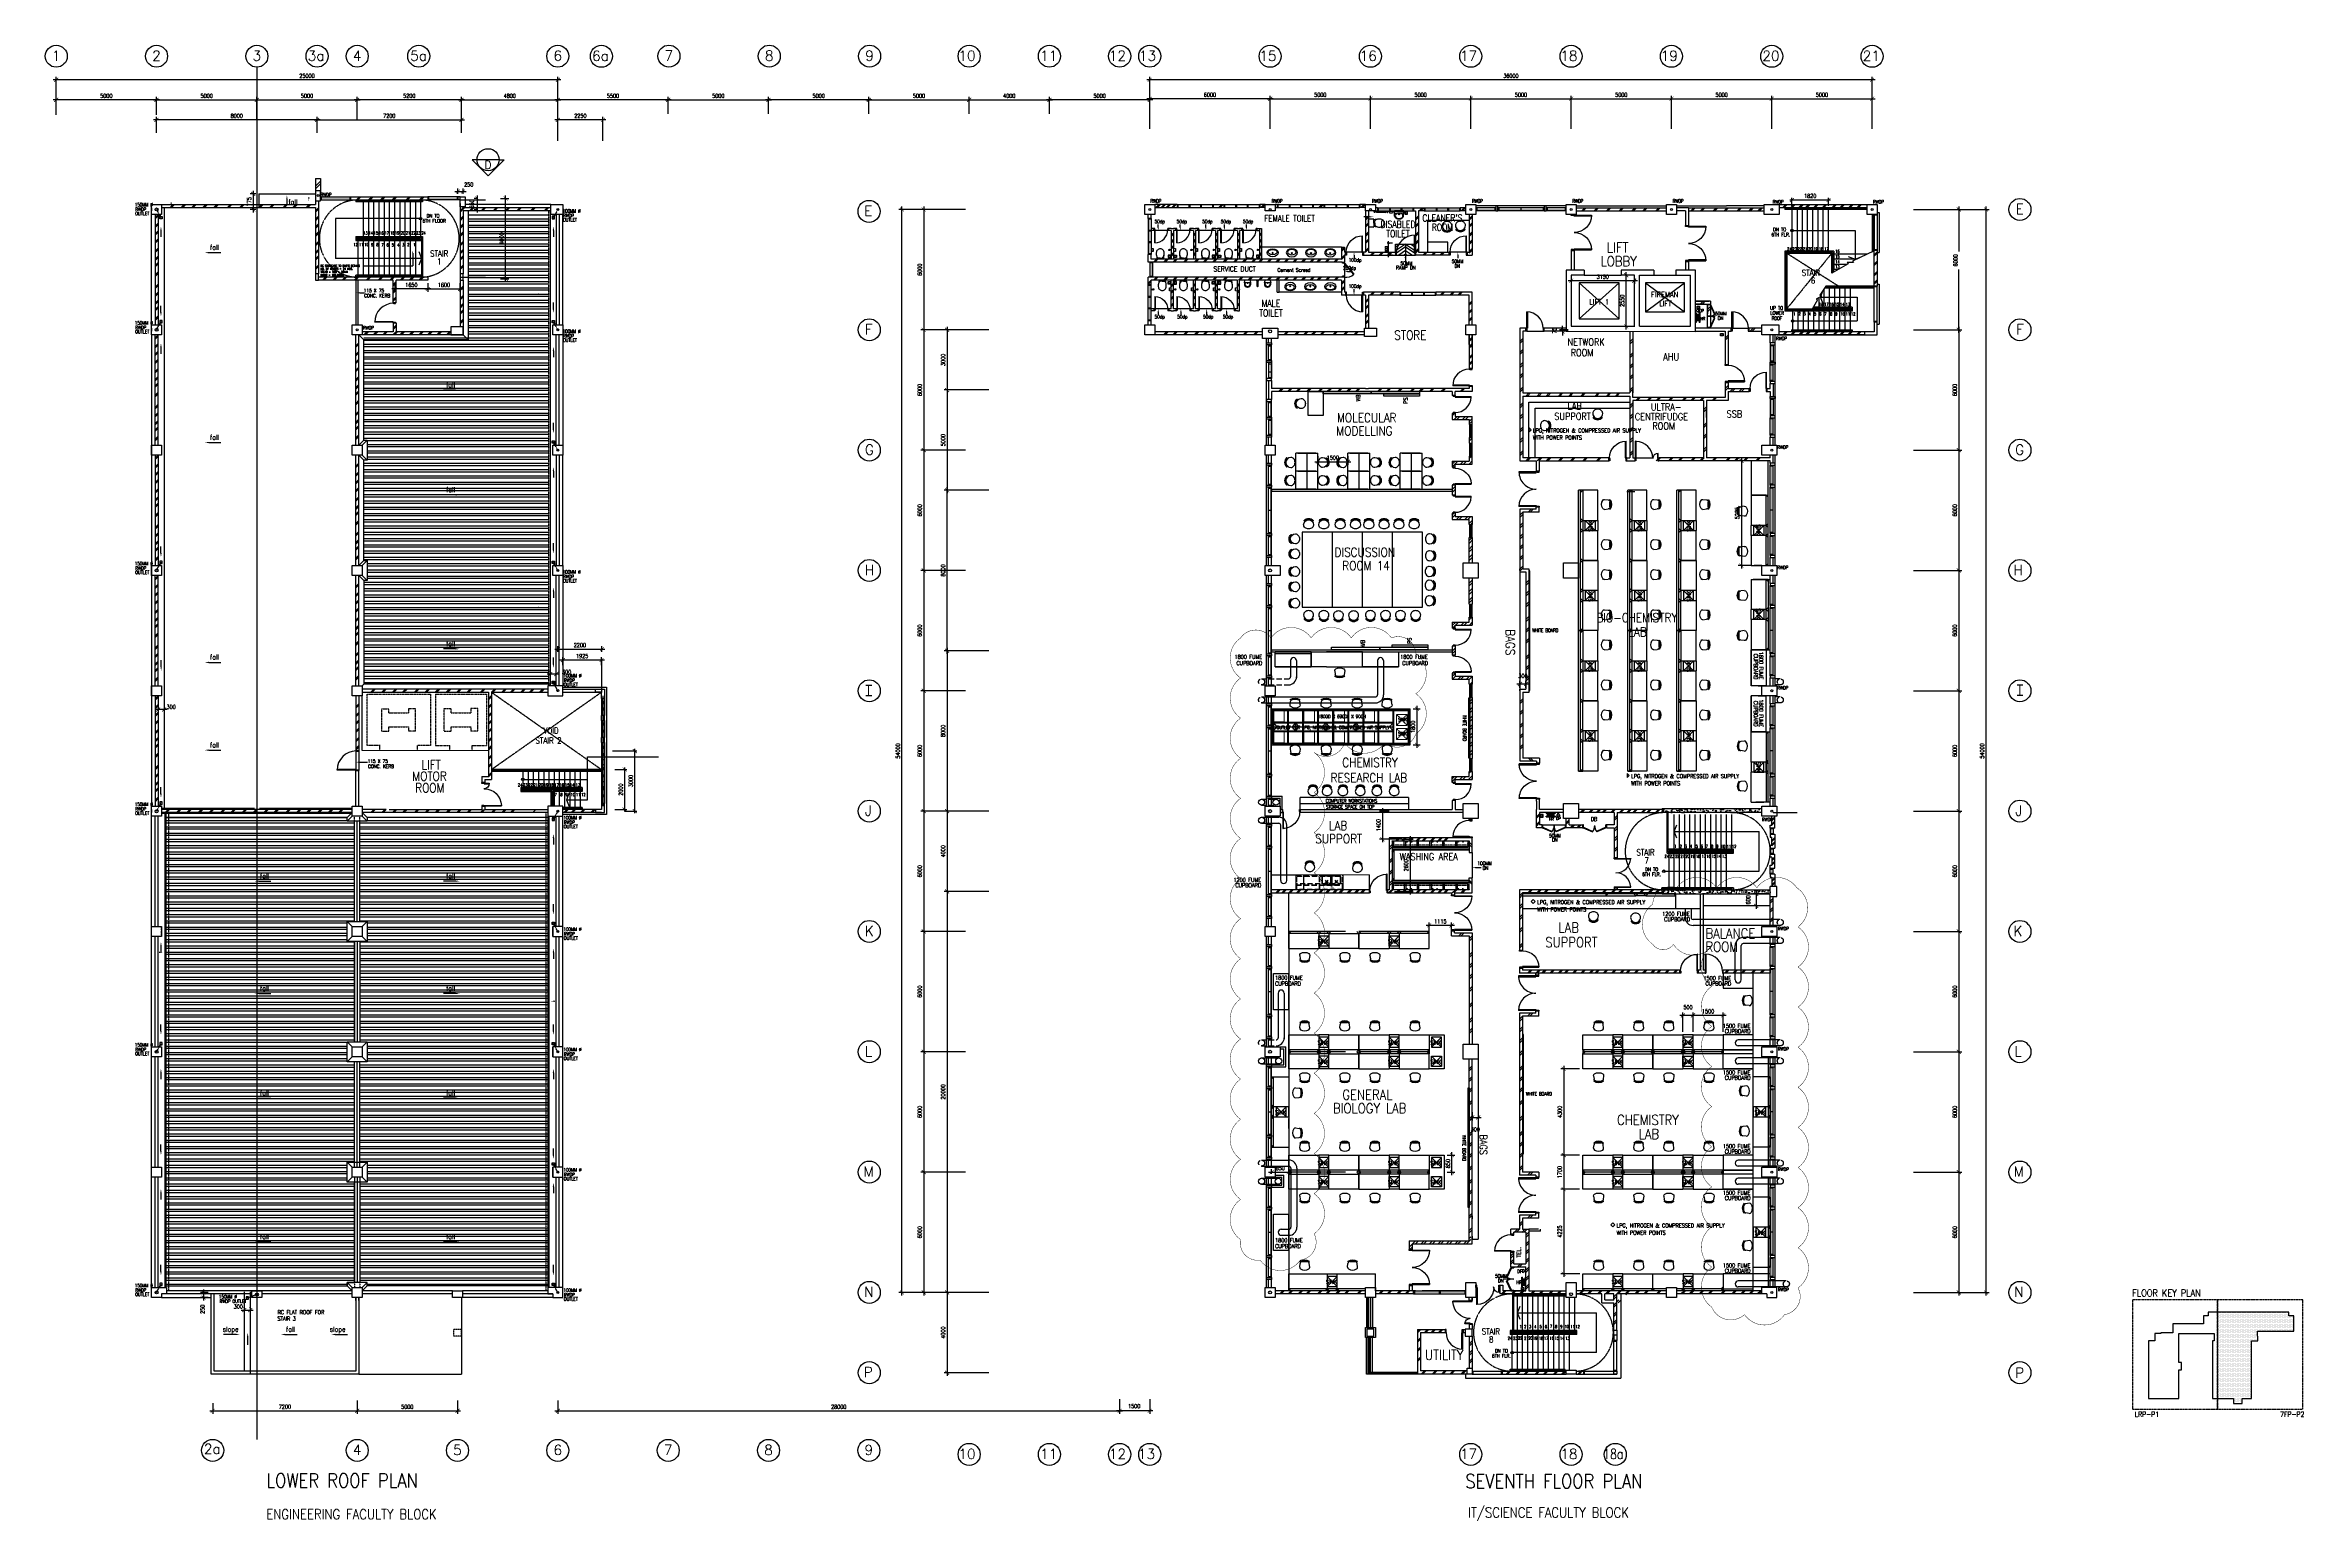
# Model space of a CAD drawing. Extents: x 2687779 to 2997471, y -863049 to -631414.
# Drawn here: x 2884954 to 2997471, y -849813 to -776228 of the extents above; entities that cross this region are included whole.
import ezdxf
from ezdxf.enums import TextEntityAlignment as Align

# ---------------------------------------------------------------- set-up
doc = ezdxf.new("R2010")
doc.units = 0
doc.header["$LTSCALE"] = 10
doc.header["$MEASUREMENT"] = 0
doc.header["$PDMODE"] = 34
for name, pattern in [('DASHED', [0.75, 0.5, -0.25]), ('DASHEDX2', [38.1, 25.4, -12.7]), ('DIVIDE', [1.25, 0.5, -0.25, 0, -0.25, 0, -0.25]), ('HIDDEN', [0.375, 0.25, -0.125]), ('HIDDEN2', [0.1875, 0.125, -0.0625])]:
    doc.linetypes.add(name, pattern=pattern)
doc.layers.get('0').update_dxf_attribs({"linetype": 'CONTINUOUS'})
doc.layers.get('DEFPOINTS').update_dxf_attribs({"linetype": 'CONTINUOUS'})
for name, color, linetype in [('-sprinkler h1', 240, 'CONTINUOUS'), ('AR', 7, 'CONTINUOUS'), ('AR1', 7, 'CONTINUOUS'), ('BEAM', 1, 'HIDDEN'), ('BO', 7, 'CONTINUOUS'), ('COL', 3, 'CONTINUOUS'), ('CORE-9', 7, 'CONTINUOUS'), ('DIM', 7, 'CONTINUOUS'), ('DOOR', 5, 'CONTINUOUS'), ('DR', 7, 'CONTINUOUS'), ('DRAIN', 1, 'CONTINUOUS'), ('DTEXT', 7, 'CONTINUOUS'), ('extension', 1, 'CONTINUOUS'), ('FIT', 5, 'CONTINUOUS'), ('FITT', 5, 'CONTINUOUS'), ('FLASH', 35, 'CONTINUOUS'), ('FURN', 1, 'CONTINUOUS'), ('FURN1', 7, 'CONTINUOUS'), ('GRID-T', 7, 'CONTINUOUS'), ('H', 1, 'CONTINUOUS'), ('hatch', 7, 'CONTINUOUS'), ('hatchb', 251, 'CONTINUOUS'), ('LINE', 7, 'CONTINUOUS'), ('partition', 7, 'CONTINUOUS'), ('PIPE', 5, 'DIVIDE'), ('PL', 5, 'CONTINUOUS'), ('R25', 5, 'CONTINUOUS'), ('rail', 1, 'CONTINUOUS'), ('RISERFUME', 1, 'CONTINUOUS'), ('ROOF', 7, 'CONTINUOUS'), ('RWDP', 145, 'CONTINUOUS'), ('SANI', 7, 'CONTINUOUS'), ('SPEC', 7, 'CONTINUOUS'), ('stair', 7, 'CONTINUOUS'), ('T25', 7, 'CONTINUOUS'), ('T50', 3, 'CONTINUOUS'), ('TEX', 2, 'CONTINUOUS'), ('TEXT', 7, 'CONTINUOUS'), ('TIMBER SKIRT', 1, 'CONTINUOUS'), ('txt', 7, 'CONTINUOUS'), ('WALL', 2, 'CONTINUOUS'), ('WIN', 5, 'CONTINUOUS')]:
    doc.layers.add(name, color=color, linetype=linetype)
doc.layers.get('-sprinkler h1').off()
doc.styles.add('ADEY', font='', dxfattribs={"height": 110})
doc.styles.add('DIMTEXT', font='romans.shx', dxfattribs={"width": 0.8, "height": 400})
doc.styles.add('E', font='ROMANS.SHX', dxfattribs={"width": 0.9})
doc.styles.add('ROMANS', font='romans.shx', dxfattribs={"width": 0.8, "height": 100})
doc.styles.get("Standard").update_dxf_attribs({"font": 'ROMANS.SHX'})
doc.styles.get('ADEY').set_extended_font_data('Arial Black')
doc.dimstyles.new('STANDARD$0', dxfattribs={"dimscale": 0, "dimtxt": 8, "dimasz": 6, "dimexe": 1, "dimexo": 1, "dimgap": 3, "dimtad": 1, "dimdec": 0, "dimlfac": -1, "dimrnd": 1, "dimzin": 0, "dimdsep": 46, "dimtxsty": 'Standard', "dimcen": 0, "dimclrd": 5, "dimclre": 250, "dimadec": 0, "dimazin": 0, "dimtfac": 1, "dimtdec": 4, "dimtofl": 0, "dimtmove": 0, "dimatfit": 3, "dimfxl": 1, "dimtolj": 1, "dimtzin": 0, "dimarcsym": 0})
pattern_1 = [(0, (0, 0), (1e-13, 312.5), []), (0, (110.5, 110.5), (1e-13, 312.5), [])]
pattern_2 = [(95, (901357.55, 1160.54), (275.776, 231.40354), [37.5, -412.5]), (40, (901357.55, 1160.54), (-314.996084, 216.884075), [30, -330]), (145.4514, (901380.53, 1179.82), (-39.219734, 448.28764), [31.870095, -350.571056]), (91.1842, (901286.84, 1231.25), (435.8465, 318.80688), [56.25, -618.75]), (141.6356, (901323.16, 1257.8), (-13.94951, 674.85584), [47.80514, -525.8565]), (36.1842, (901286.84, 1231.25), (-13.95003, 674.85583), [45, -495]), (66, (901339.87, 1248.92), (353.385786, 68.69124), [37.5, -412.5]), (11, (901339.87, 1248.92), (-170.354297, 342.40422), [30, -330]), (116.4514, (901369.32, 1254.65), (183.03181, 411.09531), [31.870095, -350.571056]), (82.5, (901357.55, 1160.54), (-113.396593, 121.994909), [0, -326, 0, -335, 0, -331.25]), (52.5, (901357.55, 1160.54), (-46.436471, 232.454725), [0, -191, 0, -318.5, 0, -126.25]), (12.5, (901278.71, 1081.69), (196.709084, 180.760381), [0, -125, 0, -390, 0, -517.5]), (2.5, (901243.35, 1046.34), (170.794992, 241.579903), [0, -162.5, 0, -259, 0, -367.5])]

# ---------------------------------------------------------------- blocks, each defined once
blk = doc.blocks.new('FG')
at = {"layer": 'LINE', "linetype": 'Continuous'}
for points in [[(0, 0), (50, 0), (50, 100), (0, 100)], [(600, 0), (650, 0), (650, 100), (600, 100)]]:
    blk.add_lwpolyline(points, close=True, dxfattribs=at)
at = {"layer": 'LINE', "color": 5, "linetype": 'Continuous'}
for points in [[(600, 100), (50, 100)], [(50, 0), (600, 0)]]:
    blk.add_lwpolyline(points, dxfattribs=at)
at = {"layer": 'LINE', "color": 1, "linetype": 'Continuous'}
blk.add_lwpolyline([(50, 50), (600, 50)], dxfattribs=at)
blk = doc.blocks.new('_ARCHTICK')
at = {"color": 0, "linetype": 'ByBlock', "const_width": 0.15}
blk.add_lwpolyline([(-0.5, -0.5), (0.5, 0.5)], dxfattribs=at)
blk = doc.blocks.new('*D73')
at = {"layer": 'DEFPOINTS', "color": 0, "transparency": 16777216}
for p in [(2951004, -778903), (2946004, -780559), (2951004, -780559)]:
    blk.add_point(p, dxfattribs=at)
at = {"layer": 'DIM', "color": 7, "lineweight": -2, "transparency": 16777216}
for p, q in [((2945854, -778903), (2951154, -778903)), ((2946004, -780409), (2946004, -778753)), ((2951004, -780409), (2951004, -778753))]:
    blk.add_line(p, q, dxfattribs=at)
at = {"layer": 'DIM', "color": 7, "lineweight": -2, "transparency": 16777216, "xscale": 200, "yscale": 200, "zscale": 200, "rotation": 180}
blk.add_blockref('_ARCHTICK', (2946004, -778903), dxfattribs=at)
at = {"layer": 'DIM', "color": 7, "lineweight": -2, "transparency": 16777216, "xscale": 200, "yscale": 200, "zscale": 200}
blk.add_blockref('_ARCHTICK', (2951004, -778903), dxfattribs=at)
at = {"layer": 'DIM', "color": 7, "transparency": 16777216, "insert": (2948504, -778703), "char_height": 200, "attachment_point": 5, "style": 'ROMANS'}
blk.add_mtext('\\A1;5000', dxfattribs=at)
blk = doc.blocks.new('*D74')
at = {"layer": 'DEFPOINTS', "color": 0, "transparency": 16777216}
for p in [(2956004, -778903), (2951004, -780559), (2956004, -780559)]:
    blk.add_point(p, dxfattribs=at)
at = {"layer": 'DIM', "color": 7, "lineweight": -2, "transparency": 16777216}
for p, q in [((2950854, -778903), (2956154, -778903)), ((2951004, -780409), (2951004, -778753)), ((2956004, -780409), (2956004, -778753))]:
    blk.add_line(p, q, dxfattribs=at)
at = {"layer": 'DIM', "color": 7, "lineweight": -2, "transparency": 16777216, "xscale": 200, "yscale": 200, "zscale": 200, "rotation": 180}
blk.add_blockref('_ARCHTICK', (2951004, -778903), dxfattribs=at)
at = {"layer": 'DIM', "color": 7, "lineweight": -2, "transparency": 16777216, "xscale": 200, "yscale": 200, "zscale": 200}
blk.add_blockref('_ARCHTICK', (2956004, -778903), dxfattribs=at)
at = {"layer": 'DIM', "color": 7, "transparency": 16777216, "insert": (2953504, -778703), "char_height": 200, "attachment_point": 5, "style": 'ROMANS'}
blk.add_mtext('\\A1;5000', dxfattribs=at)
blk = doc.blocks.new('*D75')
at = {"layer": 'DEFPOINTS', "color": 0, "transparency": 16777216}
for p in [(2961004, -778903), (2956004, -780559), (2961004, -780559)]:
    blk.add_point(p, dxfattribs=at)
at = {"layer": 'DIM', "color": 7, "lineweight": -2, "transparency": 16777216}
for p, q in [((2955854, -778903), (2961154, -778903)), ((2956004, -780409), (2956004, -778753)), ((2961004, -780409), (2961004, -778753))]:
    blk.add_line(p, q, dxfattribs=at)
at = {"layer": 'DIM', "color": 7, "lineweight": -2, "transparency": 16777216, "xscale": 200, "yscale": 200, "zscale": 200, "rotation": 180}
blk.add_blockref('_ARCHTICK', (2956004, -778903), dxfattribs=at)
at = {"layer": 'DIM', "color": 7, "lineweight": -2, "transparency": 16777216, "xscale": 200, "yscale": 200, "zscale": 200}
blk.add_blockref('_ARCHTICK', (2961004, -778903), dxfattribs=at)
at = {"layer": 'DIM', "color": 7, "transparency": 16777216, "insert": (2958504, -778703), "char_height": 200, "attachment_point": 5, "style": 'ROMANS'}
blk.add_mtext('\\A1;5000', dxfattribs=at)
blk = doc.blocks.new('*D76')
at = {"layer": 'DEFPOINTS', "color": 0, "transparency": 16777216}
for p in [(2966004, -778903), (2961004, -780559), (2966004, -780559)]:
    blk.add_point(p, dxfattribs=at)
at = {"layer": 'DIM', "color": 7, "lineweight": -2, "transparency": 16777216}
for p, q in [((2960854, -778903), (2966154, -778903)), ((2961004, -780409), (2961004, -778753)), ((2966004, -780409), (2966004, -778753))]:
    blk.add_line(p, q, dxfattribs=at)
at = {"layer": 'DIM', "color": 7, "lineweight": -2, "transparency": 16777216, "xscale": 200, "yscale": 200, "zscale": 200, "rotation": 180}
blk.add_blockref('_ARCHTICK', (2961004, -778903), dxfattribs=at)
at = {"layer": 'DIM', "color": 7, "lineweight": -2, "transparency": 16777216, "xscale": 200, "yscale": 200, "zscale": 200}
blk.add_blockref('_ARCHTICK', (2966004, -778903), dxfattribs=at)
at = {"layer": 'DIM', "color": 7, "transparency": 16777216, "insert": (2963504, -778703), "char_height": 200, "attachment_point": 5, "style": 'ROMANS'}
blk.add_mtext('\\A1;5000', dxfattribs=at)
blk = doc.blocks.new('*D77')
at = {"layer": 'DEFPOINTS', "color": 0, "transparency": 16777216}
for p in [(2971004, -778903), (2966004, -780559), (2971004, -780559)]:
    blk.add_point(p, dxfattribs=at)
at = {"layer": 'DIM', "color": 7, "lineweight": -2, "transparency": 16777216}
for p, q in [((2965854, -778903), (2971154, -778903)), ((2966004, -780409), (2966004, -778753)), ((2971004, -780409), (2971004, -778753))]:
    blk.add_line(p, q, dxfattribs=at)
at = {"layer": 'DIM', "color": 7, "lineweight": -2, "transparency": 16777216, "xscale": 200, "yscale": 200, "zscale": 200, "rotation": 180}
blk.add_blockref('_ARCHTICK', (2966004, -778903), dxfattribs=at)
at = {"layer": 'DIM', "color": 7, "lineweight": -2, "transparency": 16777216, "xscale": 200, "yscale": 200, "zscale": 200}
blk.add_blockref('_ARCHTICK', (2971004, -778903), dxfattribs=at)
at = {"layer": 'DIM', "color": 7, "transparency": 16777216, "insert": (2968504, -778703), "char_height": 200, "attachment_point": 5, "style": 'ROMANS'}
blk.add_mtext('\\A1;5000', dxfattribs=at)
blk = doc.blocks.new('*D78')
at = {"layer": 'DEFPOINTS', "color": 0, "transparency": 16777216}
for p in [(2976004, -778903), (2971004, -780559), (2976004, -780559)]:
    blk.add_point(p, dxfattribs=at)
at = {"layer": 'DIM', "color": 7, "lineweight": -2, "transparency": 16777216}
for p, q in [((2970854, -778903), (2976154, -778903)), ((2971004, -780409), (2971004, -778753)), ((2976004, -780409), (2976004, -778753))]:
    blk.add_line(p, q, dxfattribs=at)
at = {"layer": 'DIM', "color": 7, "lineweight": -2, "transparency": 16777216, "xscale": 200, "yscale": 200, "zscale": 200, "rotation": 180}
blk.add_blockref('_ARCHTICK', (2971004, -778903), dxfattribs=at)
at = {"layer": 'DIM', "color": 7, "lineweight": -2, "transparency": 16777216, "xscale": 200, "yscale": 200, "zscale": 200}
blk.add_blockref('_ARCHTICK', (2976004, -778903), dxfattribs=at)
at = {"layer": 'DIM', "color": 7, "transparency": 16777216, "insert": (2973504, -778703), "char_height": 200, "attachment_point": 5, "style": 'ROMANS'}
blk.add_mtext('\\A1;5000', dxfattribs=at)
blk = doc.blocks.new('*D79')
at = {"layer": 'DEFPOINTS', "color": 0, "transparency": 16777216}
for p in [(2940004, -777957), (2940004, -780559), (2976004, -780559)]:
    blk.add_point(p, dxfattribs=at)
at = {"layer": 'DIM', "color": 7, "lineweight": -2, "transparency": 16777216}
for p, q in [((2976154, -777957), (2939854, -777957)), ((2940004, -780409), (2940004, -777807)), ((2976004, -780409), (2976004, -777807))]:
    blk.add_line(p, q, dxfattribs=at)
at = {"layer": 'DIM', "color": 7, "lineweight": -2, "transparency": 16777216, "xscale": 200, "yscale": 200, "zscale": 200}
for p, rotation in [((2940004, -777957), 180.0000000117509), ((2976004, -777957), 1.175084030080598e-08)]:
    blk.add_blockref('_ARCHTICK', p, dxfattribs=dict(at, rotation=rotation))
at = {"layer": 'DIM', "color": 7, "transparency": 16777216, "insert": (2958004, -777757), "char_height": 200, "attachment_point": 5, "rotation": 0, "style": 'ROMANS'}
blk.add_mtext('\\A1;36000', dxfattribs=at)
blk = doc.blocks.new('*D80')
at = {"layer": 'DEFPOINTS', "color": 0, "transparency": 16777216}
for p in [(2930964, -784424), (2928740, -790424), (2930964, -790424)]:
    blk.add_point(p, dxfattribs=at)
at = {"layer": 'DIM', "color": 7, "lineweight": -2, "transparency": 16777216}
for p, q in [((2930814, -784424), (2928590, -784424)), ((2928740, -784274), (2928740, -790574)), ((2930814, -790424), (2928590, -790424))]:
    blk.add_line(p, q, dxfattribs=at)
at = {"layer": 'DIM', "color": 7, "lineweight": -2, "transparency": 16777216, "xscale": 200, "yscale": 200, "zscale": 200}
for p, rotation in [((2928740, -784424), 90), ((2928740, -790424), 270)]:
    blk.add_blockref('_ARCHTICK', p, dxfattribs=dict(at, rotation=rotation))
at = {"layer": 'DIM', "color": 7, "transparency": 16777216, "insert": (2928540, -787424), "char_height": 200, "attachment_point": 5, "rotation": 90, "style": 'ROMANS'}
blk.add_mtext('\\A1;6000', dxfattribs=at)
blk = doc.blocks.new('*D81')
at = {"layer": 'DEFPOINTS', "color": 0, "transparency": 16777216}
for p in [(2930964, -790424), (2928740, -796424), (2930964, -796424)]:
    blk.add_point(p, dxfattribs=at)
at = {"layer": 'DIM', "color": 7, "lineweight": -2, "transparency": 16777216}
for p, q in [((2930814, -790424), (2928590, -790424)), ((2928740, -790274), (2928740, -796574)), ((2930814, -796424), (2928590, -796424))]:
    blk.add_line(p, q, dxfattribs=at)
at = {"layer": 'DIM', "color": 7, "lineweight": -2, "transparency": 16777216, "xscale": 200, "yscale": 200, "zscale": 200}
for p, rotation in [((2928740, -790424), 90), ((2928740, -796424), 270)]:
    blk.add_blockref('_ARCHTICK', p, dxfattribs=dict(at, rotation=rotation))
at = {"layer": 'DIM', "color": 7, "transparency": 16777216, "insert": (2928540, -793424), "char_height": 200, "attachment_point": 5, "rotation": 90, "style": 'ROMANS'}
blk.add_mtext('\\A1;6000', dxfattribs=at)
blk = doc.blocks.new('*D82')
at = {"layer": 'DEFPOINTS', "color": 0, "transparency": 16777216}
for p in [(2930964, -796424), (2928740, -802424), (2930964, -802424)]:
    blk.add_point(p, dxfattribs=at)
at = {"layer": 'DIM', "color": 7, "lineweight": -2, "transparency": 16777216}
for p, q in [((2930814, -796424), (2928590, -796424)), ((2928740, -796274), (2928740, -802574)), ((2930814, -802424), (2928590, -802424))]:
    blk.add_line(p, q, dxfattribs=at)
at = {"layer": 'DIM', "color": 7, "lineweight": -2, "transparency": 16777216, "xscale": 200, "yscale": 200, "zscale": 200}
for p, rotation in [((2928740, -796424), 90), ((2928740, -802424), 270)]:
    blk.add_blockref('_ARCHTICK', p, dxfattribs=dict(at, rotation=rotation))
at = {"layer": 'DIM', "color": 7, "transparency": 16777216, "insert": (2928540, -799424), "char_height": 200, "attachment_point": 5, "rotation": 90, "style": 'ROMANS'}
blk.add_mtext('\\A1;6000', dxfattribs=at)
blk = doc.blocks.new('*D83')
at = {"layer": 'DEFPOINTS', "color": 0, "transparency": 16777216}
for p in [(2930964, -802424), (2928740, -808424), (2930964, -808424)]:
    blk.add_point(p, dxfattribs=at)
at = {"layer": 'DIM', "color": 7, "lineweight": -2, "transparency": 16777216}
for p, q in [((2930814, -802424), (2928590, -802424)), ((2928740, -802274), (2928740, -808574)), ((2930814, -808424), (2928590, -808424))]:
    blk.add_line(p, q, dxfattribs=at)
at = {"layer": 'DIM', "color": 7, "lineweight": -2, "transparency": 16777216, "xscale": 200, "yscale": 200, "zscale": 200}
for p, rotation in [((2928740, -802424), 90), ((2928740, -808424), 270)]:
    blk.add_blockref('_ARCHTICK', p, dxfattribs=dict(at, rotation=rotation))
at = {"layer": 'DIM', "color": 7, "transparency": 16777216, "insert": (2928540, -805424), "char_height": 200, "attachment_point": 5, "rotation": 90, "style": 'ROMANS'}
blk.add_mtext('\\A1;6000', dxfattribs=at)
blk = doc.blocks.new('*D84')
at = {"layer": 'DEFPOINTS', "color": 0, "transparency": 16777216}
for p in [(2930964, -808424), (2928740, -814424), (2930964, -814424)]:
    blk.add_point(p, dxfattribs=at)
at = {"layer": 'DIM', "color": 7, "lineweight": -2, "transparency": 16777216}
for p, q in [((2930814, -808424), (2928590, -808424)), ((2928740, -808274), (2928740, -814574)), ((2930814, -814424), (2928590, -814424))]:
    blk.add_line(p, q, dxfattribs=at)
at = {"layer": 'DIM', "color": 7, "lineweight": -2, "transparency": 16777216, "xscale": 200, "yscale": 200, "zscale": 200}
for p, rotation in [((2928740, -808424), 90), ((2928740, -814424), 270)]:
    blk.add_blockref('_ARCHTICK', p, dxfattribs=dict(at, rotation=rotation))
at = {"layer": 'DIM', "color": 7, "transparency": 16777216, "insert": (2928540, -811424), "char_height": 200, "attachment_point": 5, "rotation": 90, "style": 'ROMANS'}
blk.add_mtext('\\A1;6000', dxfattribs=at)
blk = doc.blocks.new('*D85')
at = {"layer": 'DEFPOINTS', "color": 0, "transparency": 16777216}
for p in [(2930964, -814424), (2928740, -820424), (2930964, -820424)]:
    blk.add_point(p, dxfattribs=at)
at = {"layer": 'DIM', "color": 7, "lineweight": -2, "transparency": 16777216}
for p, q in [((2930814, -814424), (2928590, -814424)), ((2928740, -814274), (2928740, -820574)), ((2930814, -820424), (2928590, -820424))]:
    blk.add_line(p, q, dxfattribs=at)
at = {"layer": 'DIM', "color": 7, "lineweight": -2, "transparency": 16777216, "xscale": 200, "yscale": 200, "zscale": 200}
for p, rotation in [((2928740, -814424), 90), ((2928740, -820424), 270)]:
    blk.add_blockref('_ARCHTICK', p, dxfattribs=dict(at, rotation=rotation))
at = {"layer": 'DIM', "color": 7, "transparency": 16777216, "insert": (2928540, -817424), "char_height": 200, "attachment_point": 5, "rotation": 90, "style": 'ROMANS'}
blk.add_mtext('\\A1;6000', dxfattribs=at)
blk = doc.blocks.new('*D86')
at = {"layer": 'DEFPOINTS', "color": 0, "transparency": 16777216}
for p in [(2930964, -820424), (2928740, -826424), (2930964, -826424)]:
    blk.add_point(p, dxfattribs=at)
at = {"layer": 'DIM', "color": 7, "lineweight": -2, "transparency": 16777216}
for p, q in [((2930814, -820424), (2928590, -820424)), ((2928740, -820274), (2928740, -826574)), ((2930814, -826424), (2928590, -826424))]:
    blk.add_line(p, q, dxfattribs=at)
at = {"layer": 'DIM', "color": 7, "lineweight": -2, "transparency": 16777216, "xscale": 200, "yscale": 200, "zscale": 200}
for p, rotation in [((2928740, -820424), 90), ((2928740, -826424), 270)]:
    blk.add_blockref('_ARCHTICK', p, dxfattribs=dict(at, rotation=rotation))
at = {"layer": 'DIM', "color": 7, "transparency": 16777216, "insert": (2928540, -823424), "char_height": 200, "attachment_point": 5, "rotation": 90, "style": 'ROMANS'}
blk.add_mtext('\\A1;6000', dxfattribs=at)
blk = doc.blocks.new('*D87')
at = {"layer": 'DEFPOINTS', "color": 0, "transparency": 16777216}
for p in [(2930964, -826424), (2928740, -832424), (2930964, -832424)]:
    blk.add_point(p, dxfattribs=at)
at = {"layer": 'DIM', "color": 7, "lineweight": -2, "transparency": 16777216}
for p, q in [((2930814, -826424), (2928590, -826424)), ((2928740, -826274), (2928740, -832574)), ((2930814, -832424), (2928590, -832424))]:
    blk.add_line(p, q, dxfattribs=at)
at = {"layer": 'DIM', "color": 7, "lineweight": -2, "transparency": 16777216, "xscale": 200, "yscale": 200, "zscale": 200}
for p, rotation in [((2928740, -826424), 90), ((2928740, -832424), 270)]:
    blk.add_blockref('_ARCHTICK', p, dxfattribs=dict(at, rotation=rotation))
at = {"layer": 'DIM', "color": 7, "transparency": 16777216, "insert": (2928540, -829424), "char_height": 200, "attachment_point": 5, "rotation": 90, "style": 'ROMANS'}
blk.add_mtext('\\A1;6000', dxfattribs=at)
blk = doc.blocks.new('*D88')
at = {"layer": 'DEFPOINTS', "color": 0, "transparency": 16777216}
for p in [(2930964, -832424), (2928740, -838424), (2930964, -838424)]:
    blk.add_point(p, dxfattribs=at)
at = {"layer": 'DIM', "color": 7, "lineweight": -2, "transparency": 16777216}
for p, q in [((2930814, -832424), (2928590, -832424)), ((2928740, -832274), (2928740, -838574)), ((2930814, -838424), (2928590, -838424))]:
    blk.add_line(p, q, dxfattribs=at)
at = {"layer": 'DIM', "color": 7, "lineweight": -2, "transparency": 16777216, "xscale": 200, "yscale": 200, "zscale": 200}
for p, rotation in [((2928740, -832424), 90), ((2928740, -838424), 270)]:
    blk.add_blockref('_ARCHTICK', p, dxfattribs=dict(at, rotation=rotation))
at = {"layer": 'DIM', "color": 7, "transparency": 16777216, "insert": (2928540, -835424), "char_height": 200, "attachment_point": 5, "rotation": 90, "style": 'ROMANS'}
blk.add_mtext('\\A1;6000', dxfattribs=at)
blk = doc.blocks.new('*D89')
at = {"layer": 'DEFPOINTS', "color": 0, "transparency": 16777216}
for p in [(2927655, -784424), (2930719, -784424), (2930719, -838424)]:
    blk.add_point(p, dxfattribs=at)
at = {"layer": 'DIM', "color": 7, "lineweight": -2, "transparency": 16777216}
for p, q in [((2930569, -784424), (2927505, -784424)), ((2927655, -838574), (2927655, -784274)), ((2930569, -838424), (2927505, -838424))]:
    blk.add_line(p, q, dxfattribs=at)
at = {"layer": 'DIM', "color": 7, "lineweight": -2, "transparency": 16777216, "xscale": 200, "yscale": 200, "zscale": 200}
for p, rotation in [((2927655, -784424), 90), ((2927655, -838424), 270)]:
    blk.add_blockref('_ARCHTICK', p, dxfattribs=dict(at, rotation=rotation))
at = {"layer": 'DIM', "color": 7, "transparency": 16777216, "insert": (2927455, -811424), "char_height": 200, "attachment_point": 5, "rotation": 90, "style": 'ROMANS'}
blk.add_mtext('\\A1;54000', dxfattribs=at)
blk = doc.blocks.new('*D90')
at = {"layer": 'DEFPOINTS', "color": 0, "transparency": 16777216}
for p in [(2932127, -838424), (2929903, -842424), (2932127, -842424)]:
    blk.add_point(p, dxfattribs=at)
at = {"layer": 'DIM', "color": 7, "lineweight": -2, "transparency": 16777216}
for p, q in [((2931977, -838424), (2929753, -838424)), ((2929903, -838274), (2929903, -842574)), ((2931977, -842424), (2929753, -842424))]:
    blk.add_line(p, q, dxfattribs=at)
at = {"layer": 'DIM', "color": 7, "lineweight": -2, "transparency": 16777216, "xscale": 200, "yscale": 200, "zscale": 200}
for p, rotation in [((2929903, -838424), 90), ((2929903, -842424), 270)]:
    blk.add_blockref('_ARCHTICK', p, dxfattribs=dict(at, rotation=rotation))
at = {"layer": 'DIM', "color": 7, "transparency": 16777216, "insert": (2929703, -840424), "char_height": 200, "attachment_point": 5, "rotation": 90, "style": 'ROMANS'}
blk.add_mtext('\\A1;4000', dxfattribs=at)
blk = doc.blocks.new('*D91')
at = {"layer": 'DEFPOINTS', "color": 0, "transparency": 16777216}
for p in [(2940004, -778903), (2940004, -780559), (2946004, -780559)]:
    blk.add_point(p, dxfattribs=at)
at = {"layer": 'DIM', "color": 7, "lineweight": -2, "transparency": 16777216}
for p, q in [((2946154, -778903), (2939854, -778903)), ((2940004, -780409), (2940004, -778753)), ((2946004, -780409), (2946004, -778753))]:
    blk.add_line(p, q, dxfattribs=at)
at = {"layer": 'DIM', "color": 7, "lineweight": -2, "transparency": 16777216, "xscale": 200, "yscale": 200, "zscale": 200}
for p, rotation in [((2940004, -778903), 179.9999999882517), ((2946004, -778903), 359.9999999882517)]:
    blk.add_blockref('_ARCHTICK', p, dxfattribs=dict(at, rotation=rotation))
at = {"layer": 'DIM', "color": 7, "transparency": 16777216, "insert": (2943004, -778703), "char_height": 200, "attachment_point": 5, "rotation": 360, "style": 'ROMANS'}
blk.add_mtext('\\A1;6000', dxfattribs=at)
blk = doc.blocks.new('*D92')
at = {"layer": 'DEFPOINTS', "color": 0, "transparency": 16777216}
for p in [(2932127, -818424), (2929903, -838424), (2932127, -838424)]:
    blk.add_point(p, dxfattribs=at)
at = {"layer": 'DIM', "color": 7, "lineweight": -2, "transparency": 16777216}
for p, q in [((2931977, -818424), (2929753, -818424)), ((2929903, -818274), (2929903, -838574)), ((2931977, -838424), (2929753, -838424))]:
    blk.add_line(p, q, dxfattribs=at)
at = {"layer": 'DIM', "color": 7, "lineweight": -2, "transparency": 16777216, "xscale": 200, "yscale": 200, "zscale": 200}
for p, rotation in [((2929903, -818424), 90), ((2929903, -838424), 270)]:
    blk.add_blockref('_ARCHTICK', p, dxfattribs=dict(at, rotation=rotation))
at = {"layer": 'DIM', "color": 7, "transparency": 16777216, "insert": (2929703, -828424), "char_height": 200, "attachment_point": 5, "rotation": 90, "style": 'ROMANS'}
blk.add_mtext('\\A1;20000', dxfattribs=at)
blk = doc.blocks.new('DR-1800-B')
at = {"layer": 'DR'}
for p, q in [((-50, 0), (0, 0)), ((0, 0), (0, -150)), ((-1800, 0), (-1800, -150)), ((-1750, 0), (-1800, 0)), ((-1800, -150), (-1760, -150)), ((-1760, -150), (-1760, -110)), ((-1760, -110), (-1750, -110)), ((-1760, -150), (-1760, -1010)), ((-1720, -150), (-1760, -150)), ((-1750, -110), (-1750, 0)), ((-1720, -1009), (-1720, -150)), ((-80, -1009), (-80, -150)), ((-80, -150), (-40, -150)), ((-50, -110), (-50, 0)), ((-40, -110), (-50, -110)), ((-40, -150), (-40, -110)), ((-40, -150), (-40, -1010)), ((0, -150), (-40, -150))]:
    blk.add_line(p, q, dxfattribs=at)
for centre, start, end in [((-1760, -150), 270, 0), ((-40, -150), 180.00007, 270)]:
    blk.add_arc(centre, 860, start, end, dxfattribs=at)
blk = doc.blocks.new('D1000')
at = {"layer": 'R25', "color": 7}
for p, q in [((0, 115), (25, 115)), ((0, 0), (38, 0)), ((25, 115), (25, 1040)), ((25, 1040), (50, 1040)), ((25, 115), (25, 90)), ((50, 115), (25, 115)), ((25, 90), (38, 90)), ((38, 90), (38, 0)), ((50, 115), (50, 1040)), ((962, 90), (962, 0)), ((962, 90), (975, 90)), ((962, 0), (1000, 0)), ((975, 115), (975, 90)), ((975, 115), (1000, 115))]:
    blk.add_line(p, q, dxfattribs=at)
blk.add_arc((25, 90), 950, 0, 90, dxfattribs=at)
blk = doc.blocks.new('*D104')
at = {"layer": 'DEFPOINTS', "color": 0, "transparency": 16777216}
for p in [(2893304, -843802), (2900504, -843802), (2900504, -844322)]:
    blk.add_point(p, dxfattribs=at)
at = {"layer": 'DIM', "color": 7, "lineweight": -2, "transparency": 16777216}
for p, q in [((2893154, -844322), (2900654, -844322)), ((2893304, -843952), (2893304, -844472)), ((2900504, -843952), (2900504, -844472))]:
    blk.add_line(p, q, dxfattribs=at)
at = {"layer": 'DIM', "color": 7, "lineweight": -2, "transparency": 16777216, "xscale": 200, "yscale": 200, "zscale": 200, "rotation": 180}
blk.add_blockref('_ARCHTICK', (2893304, -844322), dxfattribs=at)
at = {"layer": 'DIM', "color": 7, "lineweight": -2, "transparency": 16777216, "xscale": 200, "yscale": 200, "zscale": 200}
blk.add_blockref('_ARCHTICK', (2900504, -844322), dxfattribs=at)
at = {"layer": 'DIM', "color": 7, "transparency": 16777216, "insert": (2896904, -844122), "char_height": 200, "attachment_point": 5, "style": 'ROMANS'}
blk.add_mtext('\\A1;7200', dxfattribs=at)
blk = doc.blocks.new('*D105')
at = {"layer": 'BEAM', "color": 7, "linetype": 'Continuous', "lineweight": -2, "transparency": 16777216}
for p, q in [((2909979, -807585), (2910579, -807585)), ((2910129, -807485), (2910129, -807435)), ((2910429, -807485), (2910429, -807435))]:
    blk.add_line(p, q, dxfattribs=at)
at = {"layer": 'DEFPOINTS', "color": 0, "linetype": 'Continuous', "transparency": 16777216}
for p in [(2910129, -807635), (2910429, -807585), (2910429, -807635)]:
    blk.add_point(p, dxfattribs=at)
at = {"layer": 'BEAM', "color": 7, "linetype": 'Continuous', "lineweight": -2, "transparency": 16777216, "xscale": 200, "yscale": 200, "zscale": 200, "rotation": 180}
blk.add_blockref('_ARCHTICK', (2910129, -807585), dxfattribs=at)
at = {"layer": 'BEAM', "color": 7, "linetype": 'Continuous', "lineweight": -2, "transparency": 16777216, "xscale": 200, "yscale": 200, "zscale": 200}
blk.add_blockref('_ARCHTICK', (2910429, -807585), dxfattribs=at)
at = {"layer": 'BEAM', "color": 7, "linetype": 'Continuous', "transparency": 16777216, "insert": (2910941, -807486), "char_height": 200, "attachment_point": 5, "style": 'ROMANS'}
blk.add_mtext('\\A1;300', dxfattribs=at)
blk = doc.blocks.new('*D106')
at = {"layer": 'DEFPOINTS', "color": 0, "transparency": 16777216}
for p in [(2885504, -777957), (2885504, -779505), (2910504, -779505)]:
    blk.add_point(p, dxfattribs=at)
at = {"layer": 'DIM', "color": 7, "lineweight": -2, "transparency": 16777216}
for p, q in [((2910654, -777957), (2885354, -777957)), ((2885504, -779355), (2885504, -777807)), ((2910504, -779355), (2910504, -777807))]:
    blk.add_line(p, q, dxfattribs=at)
at = {"layer": 'DIM', "color": 7, "lineweight": -2, "transparency": 16777216, "xscale": 200, "yscale": 200, "zscale": 200}
for p, rotation in [((2885504, -777957), 180.0000000117521), ((2910504, -777957), 1.175219921378812e-08)]:
    blk.add_blockref('_ARCHTICK', p, dxfattribs=dict(at, rotation=rotation))
at = {"layer": 'DIM', "color": 7, "transparency": 16777216, "insert": (2898004, -777757), "char_height": 200, "attachment_point": 5, "rotation": 0, "style": 'ROMANS'}
blk.add_mtext('\\A1;25000', dxfattribs=at)
blk = doc.blocks.new('*D107')
at = {"layer": 'DEFPOINTS', "color": 0, "transparency": 16777216}
for p in [(2895504, -778957), (2890504, -779858), (2895504, -779858)]:
    blk.add_point(p, dxfattribs=at)
at = {"layer": 'DIM', "color": 7, "lineweight": -2, "transparency": 16777216}
for p, q in [((2890354, -778957), (2895654, -778957)), ((2890504, -779708), (2890504, -778807)), ((2895504, -779708), (2895504, -778807))]:
    blk.add_line(p, q, dxfattribs=at)
at = {"layer": 'DIM', "color": 7, "lineweight": -2, "transparency": 16777216, "xscale": 200, "yscale": 200, "zscale": 200, "rotation": 180}
blk.add_blockref('_ARCHTICK', (2890504, -778957), dxfattribs=at)
at = {"layer": 'DIM', "color": 7, "lineweight": -2, "transparency": 16777216, "xscale": 200, "yscale": 200, "zscale": 200}
blk.add_blockref('_ARCHTICK', (2895504, -778957), dxfattribs=at)
at = {"layer": 'DIM', "color": 7, "transparency": 16777216, "insert": (2893004, -778757), "char_height": 200, "attachment_point": 5, "style": 'ROMANS'}
blk.add_mtext('\\A1;5000', dxfattribs=at)
blk = doc.blocks.new('*D108')
at = {"layer": 'DEFPOINTS', "color": 0, "transparency": 16777216}
for p in [(2890504, -779957), (2890504, -780751), (2898504, -780751)]:
    blk.add_point(p, dxfattribs=at)
at = {"layer": 'DIM', "color": 7, "lineweight": -2, "transparency": 16777216}
for p, q in [((2898654, -779957), (2890354, -779957)), ((2890504, -780601), (2890504, -779807)), ((2898504, -780601), (2898504, -779807))]:
    blk.add_line(p, q, dxfattribs=at)
at = {"layer": 'DIM', "color": 7, "lineweight": -2, "transparency": 16777216, "xscale": 200, "yscale": 200, "zscale": 200, "rotation": 180}
blk.add_blockref('_ARCHTICK', (2890504, -779957), dxfattribs=at)
at = {"layer": 'DIM', "color": 7, "lineweight": -2, "transparency": 16777216, "xscale": 200, "yscale": 200, "zscale": 200}
blk.add_blockref('_ARCHTICK', (2898504, -779957), dxfattribs=at)
at = {"layer": 'DIM', "color": 7, "transparency": 16777216, "insert": (2894504, -779757), "char_height": 200, "attachment_point": 5, "style": 'ROMANS'}
blk.add_mtext('\\A1;8000', dxfattribs=at)
blk = doc.blocks.new('*D109')
at = {"layer": 'DEFPOINTS', "color": 0, "transparency": 16777216}
for p in [(2900504, -778957), (2895504, -780108), (2900504, -780108)]:
    blk.add_point(p, dxfattribs=at)
at = {"layer": 'DIM', "color": 7, "lineweight": -2, "transparency": 16777216}
for p, q in [((2895354, -778957), (2900654, -778957)), ((2895504, -779958), (2895504, -778807)), ((2900504, -779958), (2900504, -778807))]:
    blk.add_line(p, q, dxfattribs=at)
at = {"layer": 'DIM', "color": 7, "lineweight": -2, "transparency": 16777216, "xscale": 200, "yscale": 200, "zscale": 200, "rotation": 180}
blk.add_blockref('_ARCHTICK', (2895504, -778957), dxfattribs=at)
at = {"layer": 'DIM', "color": 7, "lineweight": -2, "transparency": 16777216, "xscale": 200, "yscale": 200, "zscale": 200}
blk.add_blockref('_ARCHTICK', (2900504, -778957), dxfattribs=at)
at = {"layer": 'DIM', "color": 7, "transparency": 16777216, "insert": (2898004, -778757), "char_height": 200, "attachment_point": 5, "style": 'ROMANS'}
blk.add_mtext('\\A1;5000', dxfattribs=at)
blk = doc.blocks.new('*D110')
at = {"layer": 'DEFPOINTS', "color": 0, "transparency": 16777216}
for p in [(2885504, -778957), (2885504, -779858), (2890504, -779858)]:
    blk.add_point(p, dxfattribs=at)
at = {"layer": 'DIM', "color": 7, "lineweight": -2, "transparency": 16777216}
for p, q in [((2890654, -778957), (2885354, -778957)), ((2885504, -779708), (2885504, -778807)), ((2890504, -779708), (2890504, -778807))]:
    blk.add_line(p, q, dxfattribs=at)
at = {"layer": 'DIM', "color": 7, "lineweight": -2, "transparency": 16777216, "xscale": 200, "yscale": 200, "zscale": 200}
for p, rotation in [((2885504, -778957), 179.99999998825), ((2890504, -778957), 359.99999998825)]:
    blk.add_blockref('_ARCHTICK', p, dxfattribs=dict(at, rotation=rotation))
at = {"layer": 'DIM', "color": 7, "transparency": 16777216, "insert": (2888004, -778757), "char_height": 200, "attachment_point": 5, "rotation": 360, "style": 'ROMANS'}
blk.add_mtext('\\A1;5000', dxfattribs=at)
blk = doc.blocks.new('*D111')
at = {"layer": 'DEFPOINTS', "color": 0, "transparency": 16777216}
for p in [(2898504, -780751), (2905704, -779957), (2905704, -780751)]:
    blk.add_point(p, dxfattribs=at)
at = {"layer": 'DIM', "color": 7, "lineweight": -2, "transparency": 16777216}
for p, q in [((2898354, -779957), (2905854, -779957)), ((2898504, -780601), (2898504, -779807)), ((2905704, -780601), (2905704, -779807))]:
    blk.add_line(p, q, dxfattribs=at)
at = {"layer": 'DIM', "color": 7, "lineweight": -2, "transparency": 16777216, "xscale": 200, "yscale": 200, "zscale": 200, "rotation": 180}
blk.add_blockref('_ARCHTICK', (2898504, -779957), dxfattribs=at)
at = {"layer": 'DIM', "color": 7, "lineweight": -2, "transparency": 16777216, "xscale": 200, "yscale": 200, "zscale": 200}
blk.add_blockref('_ARCHTICK', (2905704, -779957), dxfattribs=at)
at = {"layer": 'DIM', "color": 7, "transparency": 16777216, "insert": (2902104, -779757), "char_height": 200, "attachment_point": 5, "style": 'ROMANS'}
blk.add_mtext('\\A1;7200', dxfattribs=at)
blk = doc.blocks.new('*D112')
at = {"color": 7, "lineweight": -2, "transparency": 16777216}
for p, q in [((2912829, -806892), (2910604, -806892)), ((2910754, -807150), (2910754, -806742)), ((2912679, -807150), (2912679, -806742))]:
    blk.add_line(p, q, dxfattribs=at)
at = {"layer": 'DEFPOINTS', "color": 0, "transparency": 16777216}
for p in [(2910754, -806892), (2910754, -807300), (2912679, -807300)]:
    blk.add_point(p, dxfattribs=at)
at = {"color": 7, "lineweight": -2, "transparency": 16777216, "xscale": 200, "yscale": 200, "zscale": 200, "rotation": 180}
blk.add_blockref('_ARCHTICK', (2910754, -806892), dxfattribs=at)
at = {"color": 7, "lineweight": -2, "transparency": 16777216, "xscale": 200, "yscale": 200, "zscale": 200}
blk.add_blockref('_ARCHTICK', (2912679, -806892), dxfattribs=at)
at = {"color": 7, "transparency": 16777216, "insert": (2911717, -806692), "char_height": 200, "attachment_point": 5, "style": 'ROMANS'}
blk.add_mtext('\\A1;1925', dxfattribs=at)
blk = doc.blocks.new('*D238')
at = {"layer": 'DEFPOINTS', "color": 0, "transparency": 16777216}
for p in [(2904029, -787949), (2905629, -787949), (2905629, -788387)]:
    blk.add_point(p, dxfattribs=at)
at = {"layer": 'stair', "color": 7, "lineweight": -2, "transparency": 16777216}
for p, q in [((2903879, -788387), (2905779, -788387)), ((2904029, -788099), (2904029, -788537)), ((2905629, -788099), (2905629, -788537))]:
    blk.add_line(p, q, dxfattribs=at)
at = {"layer": 'stair', "color": 7, "lineweight": -2, "transparency": 16777216, "xscale": 200, "yscale": 200, "zscale": 200, "rotation": 180}
blk.add_blockref('_ARCHTICK', (2904029, -788387), dxfattribs=at)
at = {"layer": 'stair', "color": 7, "lineweight": -2, "transparency": 16777216, "xscale": 200, "yscale": 200, "zscale": 200}
blk.add_blockref('_ARCHTICK', (2905629, -788387), dxfattribs=at)
at = {"layer": 'stair', "color": 7, "transparency": 16777216, "insert": (2904829, -788187), "char_height": 200, "attachment_point": 5, "style": 'ROMANS'}
blk.add_mtext('\\A1;1600', dxfattribs=at)
blk = doc.blocks.new('*D113')
at = {"layer": 'DEFPOINTS', "color": 0, "transparency": 16777216}
for p in [(2892850, -838674), (2893229, -838424), (2893229, -838674)]:
    blk.add_point(p, dxfattribs=at)
at = {"layer": 'DIM', "color": 7, "lineweight": -2, "transparency": 16777216}
for p, q in [((2893079, -838424), (2892700, -838424)), ((2893079, -838674), (2892700, -838674)), ((2892850, -838274), (2892850, -838824))]:
    blk.add_line(p, q, dxfattribs=at)
at = {"layer": 'DIM', "color": 7, "lineweight": -2, "transparency": 16777216, "xscale": 200, "yscale": 200, "zscale": 200}
for p, rotation in [((2892850, -838424), 90), ((2892850, -838674), 270)]:
    blk.add_blockref('_ARCHTICK', p, dxfattribs=dict(at, rotation=rotation))
at = {"layer": 'DIM', "color": 7, "transparency": 16777216, "insert": (2892797, -839261), "char_height": 200, "attachment_point": 5, "rotation": 90, "style": 'ROMANS'}
blk.add_mtext('\\A1;250', dxfattribs=at)
blk = doc.blocks.new('*D114')
at = {"layer": 'DEFPOINTS', "color": 0, "transparency": 16777216}
for p in [(2906618, -783874), (2906489, -784424), (2906618, -784424)]:
    blk.add_point(p, dxfattribs=at)
at = {"layer": 'DIM', "color": 7, "lineweight": -2, "transparency": 16777216}
for p, q in [((2906468, -783874), (2906339, -783874)), ((2906489, -783724), (2906489, -784574)), ((2906468, -784424), (2906339, -784424))]:
    blk.add_line(p, q, dxfattribs=at)
at = {"layer": 'DIM', "color": 7, "lineweight": -2, "transparency": 16777216, "xscale": 200, "yscale": 200, "zscale": 200}
for p, rotation in [((2906489, -783874), 90), ((2906489, -784424), 270)]:
    blk.add_blockref('_ARCHTICK', p, dxfattribs=dict(at, rotation=rotation))
at = {"layer": 'DIM', "color": 7, "transparency": 16777216, "insert": (2906216, -784149), "char_height": 200, "attachment_point": 5, "rotation": 90, "style": 'ROMANS'}
blk.add_mtext('\\A1;550', dxfattribs=at)
blk = doc.blocks.new('*D115')
at = {"layer": 'DEFPOINTS', "color": 0, "transparency": 16777216}
for p in [(2907502, -783874), (2907905, -783874), (2907502, -787874)]:
    blk.add_point(p, dxfattribs=at)
at = {"layer": 'DIM', "color": 7, "lineweight": -2, "transparency": 16777216}
for p, q in [((2907652, -783874), (2908055, -783874)), ((2907905, -788024), (2907905, -783724)), ((2907652, -787874), (2908055, -787874))]:
    blk.add_line(p, q, dxfattribs=at)
at = {"layer": 'DIM', "color": 7, "lineweight": -2, "transparency": 16777216, "xscale": 200, "yscale": 200, "zscale": 200}
for p, rotation in [((2907905, -783874), 90), ((2907905, -787874), 270)]:
    blk.add_blockref('_ARCHTICK', p, dxfattribs=dict(at, rotation=rotation))
at = {"layer": 'DIM', "color": 7, "transparency": 16777216, "insert": (2907705, -785874), "char_height": 200, "attachment_point": 5, "rotation": 90, "style": 'ROMANS'}
blk.add_mtext('\\A1;4000', dxfattribs=at)
blk = doc.blocks.new('*D239')
at = {"layer": 'DEFPOINTS', "color": 0, "transparency": 16777216}
for p in [(2905529, -783799), (2905779, -783530), (2905779, -783799)]:
    blk.add_point(p, dxfattribs=at)
at = {"layer": 'DIM', "color": 7, "lineweight": -2, "transparency": 16777216}
for p, q in [((2905379, -783530), (2905929, -783530)), ((2905529, -783649), (2905529, -783380)), ((2905779, -783649), (2905779, -783380))]:
    blk.add_line(p, q, dxfattribs=at)
at = {"layer": 'DIM', "color": 7, "lineweight": -2, "transparency": 16777216, "xscale": 200, "yscale": 200, "zscale": 200, "rotation": 180}
blk.add_blockref('_ARCHTICK', (2905529, -783530), dxfattribs=at)
at = {"layer": 'DIM', "color": 7, "lineweight": -2, "transparency": 16777216, "xscale": 200, "yscale": 200, "zscale": 200}
blk.add_blockref('_ARCHTICK', (2905779, -783530), dxfattribs=at)
at = {"layer": 'DIM', "color": 7, "transparency": 16777216, "insert": (2906063, -783180), "char_height": 200, "attachment_point": 5, "style": 'ROMANS'}
blk.add_mtext('\\A1;250', dxfattribs=at)
blk = doc.blocks.new('*D116')
at = {"color": 7, "lineweight": -2, "transparency": 16777216}
for p, q in [((2910354, -806346), (2912854, -806346)), ((2910504, -806474), (2910504, -806196)), ((2912704, -806474), (2912704, -806196))]:
    blk.add_line(p, q, dxfattribs=at)
at = {"layer": 'DEFPOINTS', "color": 0, "transparency": 16777216}
for p in [(2910504, -806624), (2912704, -806346), (2912704, -806624)]:
    blk.add_point(p, dxfattribs=at)
at = {"color": 7, "lineweight": -2, "transparency": 16777216, "xscale": 200, "yscale": 200, "zscale": 200, "rotation": 180}
blk.add_blockref('_ARCHTICK', (2910504, -806346), dxfattribs=at)
at = {"color": 7, "lineweight": -2, "transparency": 16777216, "xscale": 200, "yscale": 200, "zscale": 200}
blk.add_blockref('_ARCHTICK', (2912704, -806346), dxfattribs=at)
at = {"color": 7, "transparency": 16777216, "insert": (2911604, -806146), "char_height": 200, "attachment_point": 5, "style": 'ROMANS'}
blk.add_mtext('\\A1;2200', dxfattribs=at)
blk = doc.blocks.new('*D117')
at = {"color": 7, "lineweight": -2, "transparency": 16777216}
for p, q in [((2912829, -806892), (2910604, -806892)), ((2910754, -807150), (2910754, -806742)), ((2912679, -807150), (2912679, -806742))]:
    blk.add_line(p, q, dxfattribs=at)
at = {"layer": 'DEFPOINTS', "color": 0, "transparency": 16777216}
for p in [(2910754, -806892), (2910754, -807300), (2912679, -807300)]:
    blk.add_point(p, dxfattribs=at)
at = {"color": 7, "lineweight": -2, "transparency": 16777216, "xscale": 200, "yscale": 200, "zscale": 200, "rotation": 180}
blk.add_blockref('_ARCHTICK', (2910754, -806892), dxfattribs=at)
at = {"color": 7, "lineweight": -2, "transparency": 16777216, "xscale": 200, "yscale": 200, "zscale": 200}
blk.add_blockref('_ARCHTICK', (2912679, -806892), dxfattribs=at)
at = {"color": 7, "transparency": 16777216, "insert": (2911717, -806692), "char_height": 200, "attachment_point": 5, "style": 'ROMANS'}
blk.add_mtext('\\A1;1925', dxfattribs=at)
blk = doc.blocks.new('*D118')
at = {"layer": 'DEFPOINTS', "color": 0, "transparency": 16777216}
for p in [(2910504, -778957), (2905704, -780108), (2910504, -780108)]:
    blk.add_point(p, dxfattribs=at)
at = {"layer": 'DIM', "color": 7, "lineweight": -2, "transparency": 16777216}
for p, q in [((2905554, -778957), (2910654, -778957)), ((2905704, -779958), (2905704, -778807)), ((2910504, -779958), (2910504, -778807))]:
    blk.add_line(p, q, dxfattribs=at)
at = {"layer": 'DIM', "color": 7, "lineweight": -2, "transparency": 16777216, "xscale": 200, "yscale": 200, "zscale": 200, "rotation": 180}
blk.add_blockref('_ARCHTICK', (2905704, -778957), dxfattribs=at)
at = {"layer": 'DIM', "color": 7, "lineweight": -2, "transparency": 16777216, "xscale": 200, "yscale": 200, "zscale": 200}
blk.add_blockref('_ARCHTICK', (2910504, -778957), dxfattribs=at)
at = {"layer": 'DIM', "color": 7, "transparency": 16777216, "insert": (2908104, -778757), "char_height": 200, "attachment_point": 5, "style": 'ROMANS'}
blk.add_mtext('\\A1;4800', dxfattribs=at)
blk = doc.blocks.new('*D119')
at = {"layer": 'DEFPOINTS', "color": 0, "transparency": 16777216}
for p in [(2900504, -778957), (2900504, -780108), (2905704, -780108)]:
    blk.add_point(p, dxfattribs=at)
at = {"layer": 'DIM', "color": 7, "lineweight": -2, "transparency": 16777216}
for p, q in [((2905854, -778957), (2900354, -778957)), ((2900504, -779958), (2900504, -778807)), ((2905704, -779958), (2905704, -778807))]:
    blk.add_line(p, q, dxfattribs=at)
at = {"layer": 'DIM', "color": 7, "lineweight": -2, "transparency": 16777216, "xscale": 200, "yscale": 200, "zscale": 200}
for p, rotation in [((2900504, -778957), 180.0000000117547), ((2905704, -778957), 1.175475716763685e-08)]:
    blk.add_blockref('_ARCHTICK', p, dxfattribs=dict(at, rotation=rotation))
at = {"layer": 'DIM', "color": 7, "transparency": 16777216, "insert": (2903104, -778757), "char_height": 200, "attachment_point": 5, "rotation": 0, "style": 'ROMANS'}
blk.add_mtext('\\A1;5200', dxfattribs=at)
blk = doc.blocks.new('*D120')
at = {"layer": 'DEFPOINTS', "color": 0, "transparency": 16777216}
for p in [(2900503, -843662), (2905503, -843662), (2905503, -844324)]:
    blk.add_point(p, dxfattribs=at)
at = {"layer": 'DIM', "color": 7, "lineweight": -2, "transparency": 16777216}
for p, q in [((2900503, -843812), (2900503, -844474)), ((2905503, -843812), (2905503, -844474)), ((2900353, -844324), (2905653, -844324))]:
    blk.add_line(p, q, dxfattribs=at)
at = {"layer": 'DIM', "color": 7, "lineweight": -2, "transparency": 16777216, "xscale": 200, "yscale": 200, "zscale": 200, "rotation": 180}
blk.add_blockref('_ARCHTICK', (2900503, -844324), dxfattribs=at)
at = {"layer": 'DIM', "color": 7, "lineweight": -2, "transparency": 16777216, "xscale": 200, "yscale": 200, "zscale": 200}
blk.add_blockref('_ARCHTICK', (2905503, -844324), dxfattribs=at)
at = {"layer": 'DIM', "color": 7, "transparency": 16777216, "insert": (2903003, -844124), "char_height": 200, "attachment_point": 5, "style": 'ROMANS'}
blk.add_mtext('\\A1;5000', dxfattribs=at)
blk = doc.blocks.new('*D121')
at = {"layer": 'DEFPOINTS', "color": 0, "transparency": 16777216}
for p in [(2910504, -843662), (2938504, -843662), (2938504, -844324)]:
    blk.add_point(p, dxfattribs=at)
at = {"layer": 'DIM', "color": 7, "lineweight": -2, "transparency": 16777216}
for p, q in [((2910504, -843812), (2910504, -844474)), ((2938504, -843812), (2938504, -844474)), ((2910354, -844324), (2938654, -844324))]:
    blk.add_line(p, q, dxfattribs=at)
at = {"layer": 'DIM', "color": 7, "lineweight": -2, "transparency": 16777216, "xscale": 200, "yscale": 200, "zscale": 200, "rotation": 180}
blk.add_blockref('_ARCHTICK', (2910504, -844324), dxfattribs=at)
at = {"layer": 'DIM', "color": 7, "lineweight": -2, "transparency": 16777216, "xscale": 200, "yscale": 200, "zscale": 200}
blk.add_blockref('_ARCHTICK', (2938504, -844324), dxfattribs=at)
at = {"layer": 'DIM', "color": 7, "transparency": 16777216, "insert": (2924504, -844124), "char_height": 200, "attachment_point": 5, "style": 'ROMANS'}
blk.add_mtext('\\A1;28000', dxfattribs=at)
blk = doc.blocks.new('*D132')
at = {"layer": 'DEFPOINTS', "color": 0, "transparency": 16777216}
for p in [(2910504, -779957), (2910504, -781149), (2912754, -781149)]:
    blk.add_point(p, dxfattribs=at)
at = {"layer": 'DIM', "color": 7, "lineweight": -2, "transparency": 16777216}
for p, q in [((2912904, -779957), (2910354, -779957)), ((2910504, -780999), (2910504, -779807)), ((2912754, -780999), (2912754, -779807))]:
    blk.add_line(p, q, dxfattribs=at)
at = {"layer": 'DIM', "color": 7, "lineweight": -2, "transparency": 16777216, "xscale": 200, "yscale": 200, "zscale": 200}
for p, rotation in [((2910504, -779957), 180.0000000117512), ((2912754, -779957), 1.175123998109484e-08)]:
    blk.add_blockref('_ARCHTICK', p, dxfattribs=dict(at, rotation=rotation))
at = {"layer": 'DIM', "color": 7, "transparency": 16777216, "insert": (2911629, -779757), "char_height": 200, "attachment_point": 5, "rotation": 0, "style": 'ROMANS'}
blk.add_mtext('\\A1;2250', dxfattribs=at)
blk = doc.blocks.new('*D133')
at = {"layer": 'DEFPOINTS', "color": 0, "transparency": 16777216}
for p in [(2931004, -778957), (2926004, -779808), (2931004, -779808)]:
    blk.add_point(p, dxfattribs=at)
at = {"layer": 'DIM', "color": 7, "lineweight": -2, "transparency": 16777216}
for p, q in [((2925854, -778957), (2931154, -778957)), ((2926004, -779658), (2926004, -778807)), ((2931004, -779658), (2931004, -778807))]:
    blk.add_line(p, q, dxfattribs=at)
at = {"layer": 'DIM', "color": 7, "lineweight": -2, "transparency": 16777216, "xscale": 200, "yscale": 200, "zscale": 200, "rotation": 180}
blk.add_blockref('_ARCHTICK', (2926004, -778957), dxfattribs=at)
at = {"layer": 'DIM', "color": 7, "lineweight": -2, "transparency": 16777216, "xscale": 200, "yscale": 200, "zscale": 200}
blk.add_blockref('_ARCHTICK', (2931004, -778957), dxfattribs=at)
at = {"layer": 'DIM', "color": 7, "transparency": 16777216, "insert": (2928504, -778757), "char_height": 200, "attachment_point": 5, "style": 'ROMANS'}
blk.add_mtext('\\A1;5000', dxfattribs=at)
blk = doc.blocks.new('*D134')
at = {"layer": 'DEFPOINTS', "color": 0, "transparency": 16777216}
for p in [(2921004, -778957), (2921004, -779808), (2926004, -779808)]:
    blk.add_point(p, dxfattribs=at)
at = {"layer": 'DIM', "color": 7, "lineweight": -2, "transparency": 16777216}
for p, q in [((2926154, -778957), (2920854, -778957)), ((2921004, -779658), (2921004, -778807)), ((2926004, -779658), (2926004, -778807))]:
    blk.add_line(p, q, dxfattribs=at)
at = {"layer": 'DIM', "color": 7, "lineweight": -2, "transparency": 16777216, "xscale": 200, "yscale": 200, "zscale": 200}
for p, rotation in [((2921004, -778957), 179.9999999882526), ((2926004, -778957), 359.9999999882526)]:
    blk.add_blockref('_ARCHTICK', p, dxfattribs=dict(at, rotation=rotation))
at = {"layer": 'DIM', "color": 7, "transparency": 16777216, "insert": (2923504, -778757), "char_height": 200, "attachment_point": 5, "rotation": 360, "style": 'ROMANS'}
blk.add_mtext('\\A1;5000', dxfattribs=at)
blk = doc.blocks.new('*D135')
at = {"layer": 'DEFPOINTS', "color": 0, "transparency": 16777216}
for p in [(2921004, -778957), (2916004, -779808), (2921004, -779808)]:
    blk.add_point(p, dxfattribs=at)
at = {"layer": 'DIM', "color": 7, "lineweight": -2, "transparency": 16777216}
for p, q in [((2915854, -778957), (2921154, -778957)), ((2916004, -779658), (2916004, -778807)), ((2921004, -779658), (2921004, -778807))]:
    blk.add_line(p, q, dxfattribs=at)
at = {"layer": 'DIM', "color": 7, "lineweight": -2, "transparency": 16777216, "xscale": 200, "yscale": 200, "zscale": 200, "rotation": 180}
blk.add_blockref('_ARCHTICK', (2916004, -778957), dxfattribs=at)
at = {"layer": 'DIM', "color": 7, "lineweight": -2, "transparency": 16777216, "xscale": 200, "yscale": 200, "zscale": 200}
blk.add_blockref('_ARCHTICK', (2921004, -778957), dxfattribs=at)
at = {"layer": 'DIM', "color": 7, "transparency": 16777216, "insert": (2918504, -778757), "char_height": 200, "attachment_point": 5, "style": 'ROMANS'}
blk.add_mtext('\\A1;5000', dxfattribs=at)
blk = doc.blocks.new('*D136')
at = {"layer": 'DEFPOINTS', "color": 0, "transparency": 16777216}
for p in [(2910504, -778957), (2910504, -779808), (2916004, -779808)]:
    blk.add_point(p, dxfattribs=at)
at = {"layer": 'DIM', "color": 7, "lineweight": -2, "transparency": 16777216}
for p, q in [((2916154, -778957), (2910354, -778957)), ((2910504, -779658), (2910504, -778807)), ((2916004, -779658), (2916004, -778807))]:
    blk.add_line(p, q, dxfattribs=at)
at = {"layer": 'DIM', "color": 7, "lineweight": -2, "transparency": 16777216, "xscale": 200, "yscale": 200, "zscale": 200}
for p, rotation in [((2910504, -778957), 179.9999999882509), ((2916004, -778957), 359.9999999882509)]:
    blk.add_blockref('_ARCHTICK', p, dxfattribs=dict(at, rotation=rotation))
at = {"layer": 'DIM', "color": 7, "transparency": 16777216, "insert": (2913254, -778757), "char_height": 200, "attachment_point": 5, "rotation": 360, "style": 'ROMANS'}
blk.add_mtext('\\A1;5500', dxfattribs=at)
blk = doc.blocks.new('*D137')
at = {"layer": 'DEFPOINTS', "color": 0, "transparency": 16777216}
for p in [(2938504, -843597), (2940004, -843597), (2938504, -844324)]:
    blk.add_point(p, dxfattribs=at)
at = {"layer": 'DIM', "color": 7, "lineweight": -2, "transparency": 16777216}
for p, q in [((2938504, -843747), (2938504, -844474)), ((2940004, -843747), (2940004, -844474)), ((2940154, -844324), (2938354, -844324))]:
    blk.add_line(p, q, dxfattribs=at)
at = {"layer": 'DIM', "color": 7, "lineweight": -2, "transparency": 16777216, "xscale": 200, "yscale": 200, "zscale": 200}
for p, rotation in [((2938504, -844324), 179.9999999882428), ((2940004, -844324), 359.9999999882428)]:
    blk.add_blockref('_ARCHTICK', p, dxfattribs=dict(at, rotation=rotation))
at = {"layer": 'DIM', "color": 7, "transparency": 16777216, "insert": (2939229, -844094), "char_height": 200, "attachment_point": 5, "rotation": 360, "style": 'ROMANS'}
blk.add_mtext('\\A1;1500', dxfattribs=at)
blk = doc.blocks.new('*D138')
at = {"layer": 'DEFPOINTS', "color": 0, "transparency": 16777216}
for p in [(2935005, -778957), (2931005, -779808), (2935005, -779808)]:
    blk.add_point(p, dxfattribs=at)
at = {"layer": 'DIM', "color": 7, "lineweight": -2, "transparency": 16777216}
for p, q in [((2930855, -778957), (2935155, -778957)), ((2931005, -779658), (2931005, -778807)), ((2935005, -779658), (2935005, -778807))]:
    blk.add_line(p, q, dxfattribs=at)
at = {"layer": 'DIM', "color": 7, "lineweight": -2, "transparency": 16777216, "xscale": 200, "yscale": 200, "zscale": 200, "rotation": 180}
blk.add_blockref('_ARCHTICK', (2931005, -778957), dxfattribs=at)
at = {"layer": 'DIM', "color": 7, "lineweight": -2, "transparency": 16777216, "xscale": 200, "yscale": 200, "zscale": 200}
blk.add_blockref('_ARCHTICK', (2935005, -778957), dxfattribs=at)
at = {"layer": 'DIM', "color": 7, "transparency": 16777216, "insert": (2933005, -778757), "char_height": 200, "attachment_point": 5, "style": 'ROMANS'}
blk.add_mtext('\\A1;4000', dxfattribs=at)
blk = doc.blocks.new('*D139')
at = {"layer": 'DEFPOINTS', "color": 0, "transparency": 16777216}
for p in [(2935005, -778957), (2935005, -779808), (2940004, -779808)]:
    blk.add_point(p, dxfattribs=at)
at = {"layer": 'DIM', "color": 7, "lineweight": -2, "transparency": 16777216}
for p, q in [((2940154, -778957), (2934855, -778957)), ((2935005, -779658), (2935005, -778807)), ((2940004, -779658), (2940004, -778807))]:
    blk.add_line(p, q, dxfattribs=at)
at = {"layer": 'DIM', "color": 7, "lineweight": -2, "transparency": 16777216, "xscale": 200, "yscale": 200, "zscale": 200}
for p, rotation in [((2935005, -778957), 179.9999999882522), ((2940004, -778957), 359.9999999882522)]:
    blk.add_blockref('_ARCHTICK', p, dxfattribs=dict(at, rotation=rotation))
at = {"layer": 'DIM', "color": 7, "transparency": 16777216, "insert": (2937505, -778757), "char_height": 200, "attachment_point": 5, "rotation": 360, "style": 'ROMANS'}
blk.add_mtext('\\A1;5000', dxfattribs=at)
blk = doc.blocks.new('DR-900-B')
at = {"layer": 'DR'}
for p, q in [((-150, 40), (-970, 40)), ((-969, 80), (-150, 80)), ((0, 900), (-150, 900)), ((-150, 900), (-150, 860)), ((-150, 860), (-110, 860)), ((-150, 80), (-150, 40)), ((-150, 40), (-110, 40)), ((-150, 0), (-150, 40)), ((0, 0), (-150, 0)), ((-110, 860), (-110, 850)), ((-110, 850), (0, 850)), ((-110, 50), (0, 50)), ((-110, 40), (-110, 50)), ((0, 850), (0, 900)), ((0, 50), (0, 0))]:
    blk.add_line(p, q, dxfattribs=at)
blk.add_arc((-150, 40), 820, 90, 180, dxfattribs=at)
blk = doc.blocks.new('*D140')
at = {"layer": 'DEFPOINTS', "color": 0, "transparency": 16777216}
for p in [(2932127, -814424), (2929903, -818424), (2932127, -818424)]:
    blk.add_point(p, dxfattribs=at)
at = {"layer": 'DIM', "color": 7, "lineweight": -2, "transparency": 16777216}
for p, q in [((2931977, -814424), (2929753, -814424)), ((2929903, -814274), (2929903, -818574)), ((2931977, -818424), (2929753, -818424))]:
    blk.add_line(p, q, dxfattribs=at)
at = {"layer": 'DIM', "color": 7, "lineweight": -2, "transparency": 16777216, "xscale": 200, "yscale": 200, "zscale": 200}
for p, rotation in [((2929903, -814424), 90), ((2929903, -818424), 270)]:
    blk.add_blockref('_ARCHTICK', p, dxfattribs=dict(at, rotation=rotation))
at = {"layer": 'DIM', "color": 7, "transparency": 16777216, "insert": (2929703, -816424), "char_height": 200, "attachment_point": 5, "rotation": 90, "style": 'ROMANS'}
blk.add_mtext('\\A1;4000', dxfattribs=at)
blk = doc.blocks.new('*D141')
at = {"layer": 'DEFPOINTS', "color": 0, "transparency": 16777216}
for p in [(2932127, -790424), (2929903, -793424), (2932127, -793424)]:
    blk.add_point(p, dxfattribs=at)
at = {"layer": 'DIM', "color": 7, "lineweight": -2, "transparency": 16777216}
for p, q in [((2931977, -790424), (2929753, -790424)), ((2929903, -790274), (2929903, -793574)), ((2931977, -793424), (2929753, -793424))]:
    blk.add_line(p, q, dxfattribs=at)
at = {"layer": 'DIM', "color": 7, "lineweight": -2, "transparency": 16777216, "xscale": 200, "yscale": 200, "zscale": 200}
for p, rotation in [((2929903, -790424), 90), ((2929903, -793424), 270)]:
    blk.add_blockref('_ARCHTICK', p, dxfattribs=dict(at, rotation=rotation))
at = {"layer": 'DIM', "color": 7, "transparency": 16777216, "insert": (2929703, -791924), "char_height": 200, "attachment_point": 5, "rotation": 90, "style": 'ROMANS'}
blk.add_mtext('\\A1;3000', dxfattribs=at)
blk = doc.blocks.new('*D142')
at = {"layer": 'DEFPOINTS', "color": 0, "transparency": 16777216}
for p in [(2932127, -793424), (2929903, -798424), (2932127, -798424)]:
    blk.add_point(p, dxfattribs=at)
at = {"layer": 'DIM', "color": 7, "lineweight": -2, "transparency": 16777216}
for p, q in [((2931977, -793424), (2929753, -793424)), ((2929903, -793274), (2929903, -798574)), ((2931977, -798424), (2929753, -798424))]:
    blk.add_line(p, q, dxfattribs=at)
at = {"layer": 'DIM', "color": 7, "lineweight": -2, "transparency": 16777216, "xscale": 200, "yscale": 200, "zscale": 200}
for p, rotation in [((2929903, -793424), 90), ((2929903, -798424), 270)]:
    blk.add_blockref('_ARCHTICK', p, dxfattribs=dict(at, rotation=rotation))
at = {"layer": 'DIM', "color": 7, "transparency": 16777216, "insert": (2929703, -795924), "char_height": 200, "attachment_point": 5, "rotation": 90, "style": 'ROMANS'}
blk.add_mtext('\\A1;5000', dxfattribs=at)
blk = doc.blocks.new('D900')
at = {"layer": 'DOOR', "color": 7}
for p, q in [((0, 100), (0, 0)), ((0, 100), (50, 100)), ((0, 0), (50, 0)), ((50, 100), (50, 899)), ((80, 899), (50, 899)), ((50, 100), (50, 0)), ((50, 100), (80, 100)), ((80, 100), (80, 899)), ((850, 100), (850, 0)), ((850, 100), (900, 100)), ((850, 0), (900, 0)), ((900, 100), (900, 0))]:
    blk.add_line(p, q, dxfattribs=at)
blk.add_arc((50, 100), 800, 0, 87.8509, dxfattribs=at)
blk = doc.blocks.new('*D143')
at = {"layer": 'DEFPOINTS', "color": 0, "transparency": 16777216}
for p in [(2929903, -798424), (2932127, -798424), (2932127, -806424)]:
    blk.add_point(p, dxfattribs=at)
at = {"layer": 'DIM', "color": 7, "lineweight": -2, "transparency": 16777216}
for p, q in [((2931977, -798424), (2929753, -798424)), ((2929903, -806574), (2929903, -798274)), ((2931977, -806424), (2929753, -806424))]:
    blk.add_line(p, q, dxfattribs=at)
at = {"layer": 'DIM', "color": 7, "lineweight": -2, "transparency": 16777216, "xscale": 200, "yscale": 200, "zscale": 200}
for p, rotation in [((2929903, -798424), 90), ((2929903, -806424), 270)]:
    blk.add_blockref('_ARCHTICK', p, dxfattribs=dict(at, rotation=rotation))
at = {"layer": 'DIM', "color": 7, "transparency": 16777216, "insert": (2929703, -802424), "char_height": 200, "attachment_point": 5, "rotation": 90, "style": 'ROMANS'}
blk.add_mtext('\\A1;8000', dxfattribs=at)
blk = doc.blocks.new('*D144')
at = {"layer": 'DEFPOINTS', "color": 0, "transparency": 16777216}
for p in [(2932127, -806424), (2929903, -814424), (2932127, -814424)]:
    blk.add_point(p, dxfattribs=at)
at = {"layer": 'DIM', "color": 7, "lineweight": -2, "transparency": 16777216}
for p, q in [((2931977, -806424), (2929753, -806424)), ((2929903, -806274), (2929903, -814574)), ((2931977, -814424), (2929753, -814424))]:
    blk.add_line(p, q, dxfattribs=at)
at = {"layer": 'DIM', "color": 7, "lineweight": -2, "transparency": 16777216, "xscale": 200, "yscale": 200, "zscale": 200}
for p, rotation in [((2929903, -806424), 90), ((2929903, -814424), 270)]:
    blk.add_blockref('_ARCHTICK', p, dxfattribs=dict(at, rotation=rotation))
at = {"layer": 'DIM', "color": 7, "transparency": 16777216, "insert": (2929703, -810424), "char_height": 200, "attachment_point": 5, "rotation": 90, "style": 'ROMANS'}
blk.add_mtext('\\A1;8000', dxfattribs=at)
blk = doc.blocks.new('*D145')
at = {"layer": 'DEFPOINTS', "color": 0, "transparency": 16777216}
for p in [(2890579, -809013), (2890579, -809361), (2890879, -809013)]:
    blk.add_point(p, dxfattribs=at)
at = {"layer": 'DIM', "color": 7, "lineweight": -2, "transparency": 16777216}
for p, q in [((2891029, -809361), (2890429, -809361)), ((2890579, -809163), (2890579, -809511)), ((2890879, -809163), (2890879, -809511))]:
    blk.add_line(p, q, dxfattribs=at)
at = {"layer": 'DIM', "color": 7, "lineweight": -2, "transparency": 16777216, "xscale": 200, "yscale": 200, "zscale": 200, "rotation": 180}
blk.add_blockref('_ARCHTICK', (2890579, -809361), dxfattribs=at)
at = {"layer": 'DIM', "color": 7, "lineweight": -2, "transparency": 16777216, "xscale": 200, "yscale": 200, "zscale": 200}
blk.add_blockref('_ARCHTICK', (2890879, -809361), dxfattribs=at)
at = {"layer": 'DIM', "color": 7, "transparency": 16777216, "insert": (2891233, -809227), "char_height": 200, "attachment_point": 5, "style": 'ROMANS'}
blk.add_mtext('\\A1;300', dxfattribs=at)
blk = doc.blocks.new('D1200')
at = {"layer": 'DR', "color": 7}
for p, q in [((0, 115), (37, 115)), ((37, 115), (37, 965)), ((37, 115), (37, 90)), ((62, 115), (37, 115)), ((37, 90), (50, 90)), ((50, 90), (50, 0)), ((62, 115), (62, 965)), ((1138, 115), (1138, 364)), ((1138, 115), (1163, 115)), ((1150, 90), (1150, 0)), ((1150, 90), (1163, 90)), ((1163, 115), (1163, 365)), ((1163, 115), (1163, 90)), ((1163, 115), (1200, 115))]:
    blk.add_line(p, q, dxfattribs=at)
blk.add_arc((1163, 90), 275, 90, 180, dxfattribs=at)
at = {"layer": 'WIN', "color": 7}
for p, q in [((50, 0), (0, 0)), ((62, 965), (37, 965)), ((62, 965), (62, 965)), ((1150, 0), (1200, 0))]:
    blk.add_line(p, q, dxfattribs=at)
blk.add_arc((50, 125), 840, 359.3227, 89.14705, dxfattribs=at)
blk = doc.blocks.new('D1500-1')
at = {"layer": 'DR'}
for p, q in [((38, 115), (0, 115)), ((50, 0), (0, 0)), ((38, 77), (38, 821)), ((38, 821), (50, 820)), ((50, 77), (38, 77)), ((50, 0), (50, 820)), ((1462, 821), (1450, 820)), ((1450, 0), (1450, 820)), ((1450, 77), (1462, 77)), ((1462, 77), (1462, 821)), ((1462, 115), (1500, 115)), ((1450, 0), (1500, 0))]:
    blk.add_line(p, q, dxfattribs=at)
for centre, start, end in [((5, 77), 0.02384, 86.52892), ((1495, 77), 93.47108, 179.97616)]:
    blk.add_arc(centre, 745, start, end, dxfattribs=at)
blk = doc.blocks.new('*D146')
at = {"layer": 'DEFPOINTS', "color": 0, "transparency": 16777216}
for p in [(2902380, -787949), (2902380, -788387), (2904029, -787949)]:
    blk.add_point(p, dxfattribs=at)
at = {"layer": 'stair', "color": 7, "lineweight": -2, "transparency": 16777216}
for p, q in [((2904179, -788387), (2902230, -788387)), ((2902380, -788099), (2902380, -788537)), ((2904029, -788099), (2904029, -788537))]:
    blk.add_line(p, q, dxfattribs=at)
at = {"layer": 'stair', "color": 7, "lineweight": -2, "transparency": 16777216, "xscale": 200, "yscale": 200, "zscale": 200, "rotation": 180}
blk.add_blockref('_ARCHTICK', (2902380, -788387), dxfattribs=at)
at = {"layer": 'stair', "color": 7, "lineweight": -2, "transparency": 16777216, "xscale": 200, "yscale": 200, "zscale": 200}
blk.add_blockref('_ARCHTICK', (2904029, -788387), dxfattribs=at)
at = {"layer": 'stair', "color": 7, "transparency": 16777216, "insert": (2903205, -788187), "char_height": 200, "attachment_point": 5, "style": 'ROMANS'}
blk.add_mtext('\\A1;1650', dxfattribs=at)
blk = doc.blocks.new('DR900')
at = {"layer": 'DR', "color": 7}
for p, q in [((0, 115), (25, 115)), ((0, 0), (38, 0)), ((25, 940), (50, 940)), ((25, 115), (25, 940)), ((50, 115), (25, 115)), ((25, 115), (25, 90)), ((25, 90), (38, 90)), ((38, 90), (38, 0)), ((50, 115), (50, 940)), ((862, 90), (875, 90)), ((862, 90), (862, 0)), ((862, 0), (900, 0)), ((875, 115), (900, 115)), ((875, 115), (875, 90))]:
    blk.add_line(p, q, dxfattribs=at)
blk.add_arc((25, 90), 850, 0, 90, dxfattribs=at)
blk = doc.blocks.new('*D147')
at = {"layer": 'DEFPOINTS', "color": 0, "transparency": 16777216}
for p in [(2895604, -783649), (2895327, -784424), (2895604, -784424)]:
    blk.add_point(p, dxfattribs=at)
at = {"layer": 'WALL', "color": 7, "lineweight": -2, "transparency": 16777216}
for p, q in [((2895454, -783649), (2895177, -783649)), ((2895327, -783499), (2895327, -784574)), ((2895454, -784424), (2895177, -784424))]:
    blk.add_line(p, q, dxfattribs=at)
at = {"layer": 'WALL', "color": 7, "lineweight": -2, "transparency": 16777216, "xscale": 200, "yscale": 200, "zscale": 200}
for p, rotation in [((2895327, -783649), 90), ((2895327, -784424), 270)]:
    blk.add_blockref('_ARCHTICK', p, dxfattribs=dict(at, rotation=rotation))
at = {"layer": 'WALL', "color": 7, "transparency": 16777216, "insert": (2895127, -784037), "char_height": 200, "attachment_point": 5, "rotation": 90, "style": 'ROMANS'}
blk.add_mtext('\\A1;775', dxfattribs=at)
blk = doc.blocks.new('100FT')
at = {"layer": 'PIPE', "linetype": 'Continuous'}
blk.add_circle((0, 0), 50, dxfattribs=at)
blk = doc.blocks.new('A$C7CE3714C')
at = {"layer": 'FIT'}
blk.add_lwpolyline([(0, 0), (126, 0), (126, 126), (0, 126)], close=True, dxfattribs=at)
at = {"layer": 'FIT', "xscale": -1}
blk.add_blockref('100FT', (63, 66), dxfattribs=at)
blk = doc.blocks.new('*D235')
at = {"layer": 'DEFPOINTS', "color": 0, "transparency": 16777216}
for p in [(2894876, -839334), (2895176, -839306), (2895176, -839334)]:
    blk.add_point(p, dxfattribs=at)
at = {"layer": 'DIM', "color": 7, "lineweight": -2, "transparency": 16777216}
for p, q in [((2894726, -839306), (2895326, -839306)), ((2894876, -839184), (2894876, -839156)), ((2895176, -839184), (2895176, -839156))]:
    blk.add_line(p, q, dxfattribs=at)
at = {"layer": 'DIM', "color": 7, "lineweight": -2, "transparency": 16777216, "xscale": 200, "yscale": 200, "zscale": 200, "rotation": 180}
blk.add_blockref('_ARCHTICK', (2894876, -839306), dxfattribs=at)
at = {"layer": 'DIM', "color": 7, "lineweight": -2, "transparency": 16777216, "xscale": 200, "yscale": 200, "zscale": 200}
blk.add_blockref('_ARCHTICK', (2895176, -839306), dxfattribs=at)
at = {"layer": 'DIM', "color": 7, "transparency": 16777216, "insert": (2894580, -839130), "char_height": 200, "attachment_point": 5, "style": 'ROMANS'}
blk.add_mtext('\\A1;300', dxfattribs=at)
blk = doc.blocks.new('*D236')
at = {"layer": 'DEFPOINTS', "color": 0, "transparency": 16777216}
for p in [(2973829, -783949), (2972009, -784348), (2973829, -784348)]:
    blk.add_point(p, dxfattribs=at)
at = {"layer": 'DIM', "color": 7, "lineweight": -2, "transparency": 16777216}
for p, q in [((2971909, -783949), (2973929, -783949)), ((2972009, -784248), (2972009, -783849)), ((2973829, -784248), (2973829, -783849))]:
    blk.add_line(p, q, dxfattribs=at)
at = {"layer": 'DIM', "color": 7, "lineweight": -2, "transparency": 16777216, "xscale": 200, "yscale": 200, "zscale": 200, "rotation": 180}
blk.add_blockref('_ARCHTICK', (2972009, -783949), dxfattribs=at)
at = {"layer": 'DIM', "color": 7, "lineweight": -2, "transparency": 16777216, "xscale": 200, "yscale": 200, "zscale": 200}
blk.add_blockref('_ARCHTICK', (2973829, -783949), dxfattribs=at)
at = {"layer": 'DIM', "color": 7, "transparency": 16777216, "insert": (2972919, -783749), "char_height": 200, "attachment_point": 5, "style": 'ROMANS'}
blk.add_mtext('\\A1;1820', dxfattribs=at)
blk = doc.blocks.new('ELLIPSE')
blk.add_circle((0.5, 0.5), 0.5)
blk = doc.blocks.new('BASIN-01')
blk.add_circle((0, 0), 30.3)
for p, xscale, yscale, zscale in [((279, -221), -559.6811780125836, 404.3346891934725, 559.6811780125837), ((220, -179), -444.6356025322193, 259.9294430529471, 444.6356025322195)]:
    blk.add_blockref('ELLIPSE', p, dxfattribs=dict(xscale=xscale, yscale=yscale, zscale=zscale))
blk = doc.blocks.new('WC-CAP-P')
for p, q in [((-84, 0), (-254, 0)), ((-85, 0), (85, 0)), ((-284, -240), (-284, -30)), ((-274, -318), (-274, -318)), ((-84, -270), (-254, -270)), ((-84, -318), (-190, -318)), ((-85, -270), (85, -270)), ((-85, -318), (21, -318)), ((105, -318), (105, -318)), ((115, -240), (115, -30))]:
    blk.add_line(p, q)
for centre, radius, start, end in [((10, -540), 297, 131.76878, 188.34412), ((-254, -30), 30, 90, 180), ((-254, -240), 30, 180, 270), ((23685, -4344), 24274, 170.33681, 170.89893), ((-86, -585), 197, 179.51694, 271.02679), ((-83, -585), 197, 268.97321, 0.48306), ((-179, -540), 297, 351.65588, 48.23122), ((-23854, -4344), 24274, 9.10107, 9.66319), ((85, -30), 30, 0, 90), ((85, -240), 30, 270, 0)]:
    blk.add_arc(centre, radius, start, end)
blk = doc.blocks.new('*D237')
at = {"layer": 'BO', "color": 7, "lineweight": -2, "transparency": 16777216}
for p, q in [((2952104, -786099), (2951831, -786099)), ((2951906, -786799), (2951906, -785999)), ((2952104, -786699), (2951831, -786699))]:
    blk.add_line(p, q, dxfattribs=at)
at = {"layer": 'DEFPOINTS', "color": 0, "transparency": 16777216}
for p in [(2951906, -786099), (2952179, -786099), (2952179, -786699)]:
    blk.add_point(p, dxfattribs=at)
at = {"layer": 'BO', "color": 7, "lineweight": -2, "transparency": 16777216, "xscale": 100, "yscale": 100, "zscale": 100}
for p, rotation in [((2951906, -786099), 90), ((2951906, -786699), 270)]:
    blk.add_blockref('_ARCHTICK', p, dxfattribs=dict(at, rotation=rotation))
at = {"layer": 'BO', "color": 7, "transparency": 16777216, "insert": (2951793, -786399), "char_height": 125, "attachment_point": 5, "rotation": 90, "style": 'ROMANS'}
blk.add_mtext('\\A1;600', dxfattribs=at)
blk = doc.blocks.new('P', base_point=(9.17, 7.42))
for radius in [0.0407, 0.0315]:
    blk.add_circle((9.17, 7.42), radius)
blk = doc.blocks.new('BASIN-2')
for p, q in [((310, 0), (-310, 0)), ((-295, -314), (-310, 0)), ((-273, -104), (0, -114)), ((273, -104), (0, -114)), ((295, -314), (310, 0))]:
    blk.add_line(p, q)
for centre, radius, start, end in [((-163, -315), 132, 179.49571, 205.01035), ((-102, -268), 208, 209.5959, 236.4372), ((-23, -400), 294, 122.15738, 135.58726), ((-7, -98), 402, 238.60271, 271.03629), ((-176, -156), 5.79, 327.23155, 125.54576), ((7, -98), 402, 268.96371, 301.39729), ((176, -156), 5.79, 54.45424, 212.76845), ((23, -400), 294, 44.41274, 57.84262), ((102, -268), 208, 303.5628, 330.4041), ((163, -315), 132, 334.98965, 0.50429)]:
    blk.add_arc(centre, radius, start, end)
for name, p, xscale, yscale, zscale in [('ELLIPSE', (261, -473), -521.326566894229, 358.7639225105095, 521.3265668942295), ('P', (0, -180), 1000, 1000, 1000)]:
    blk.add_blockref(name, p, dxfattribs=dict(xscale=xscale, yscale=yscale, zscale=zscale))
blk = doc.blocks.new('UR1')
for p, q in [((104, 0), (-104, 0)), ((-160, -175), (-160, -190)), ((-151, -138), (-129, -20)), ((-151, -138), (-85, -125)), ((-135, -175), (-135, -190)), ((85, -125), (-85, -125)), ((-10, -315), (10, -315)), ((-10, -340), (10, -340)), ((151, -138), (85, -125)), ((129, -20), (151, -138)), ((135, -190), (135, -175)), ((160, -190), (160, -175))]:
    blk.add_line(p, q)
for centre, radius, start, end in [((-104, -25), 25, 90, 169.56252), ((104, -25), 25, 10.43748, 90), ((-85, -175), 75, 150.86439, 180), ((-10, -190), 150, 180, 270), ((-85, -175), 50, 90, 180), ((-10, -190), 125, 180, 270), ((0, -125), 26.1, 180, 0), ((10, -190), 125, 270, 0), ((10, -190), 150, 270, 0), ((85, -175), 50, 0, 90), ((85, -175), 75, 0, 29.13561)]:
    blk.add_arc(centre, radius, start, end)
blk = doc.blocks.new('d760')
at = {"layer": 'DR', "color": 1}
for p, q in [((-760, -100), (-760, 0)), ((-710, 0), (-760, 0)), ((-710, -710), (-710, 0)), ((-710, -100), (-710, 0)), ((-50, -100), (-50, 0)), ((0, 0), (-50, 0)), ((0, -100), (0, 0)), ((-710, -100), (-760, -100)), ((-710, -50), (-685, -50)), ((-50, -100), (-710, -100)), ((-685, -710), (-685, -50)), ((0, -100), (-50, -100))]:
    blk.add_line(p, q, dxfattribs=at)
blk.add_arc((-710, -50), 660, 270, 0, dxfattribs=at)
blk = doc.blocks.new('A$C6C2E2E2E')
at = {"layer": 'TEXT', "color": 7}
for p in [(4596, 1147), (2108, 510)]:
    blk.add_line(p, (4596, 510), dxfattribs=at)
blk.add_solid([(4575, 1147), (4617, 1147), (4596, 1272)], dxfattribs=at)
at = {"layer": 'TEXT', "color": 7, "style": 'E', "width": 0.8}
for s, p in [('TREAD = 260 + 25MM', (-4, 158)), ("RC STAIRCASE TO ENG'S DETAILS", (-4, 467)), ('NO. OF RISERS = 24 NOS.', (-4, 314)), ('RISER = 166.66MM', (-4, 0))]:
    blk.add_text(s, height=100, dxfattribs=at).set_placement(p)
blk = doc.blocks.new('A$C01E24D99')
at = {"layer": 'DEFPOINTS', "color": 30, "linetype": 'Continuous'}
blk.add_blockref('A$C6C2E2E2E', (-5622, -909), dxfattribs=at)
blk = doc.blocks.new('*D294')
at = {"layer": 'DEFPOINTS', "color": 0, "linetype": 'Continuous', "transparency": 16777216}
for p in [(1494782, -790499), (1495217, -790424), (1495217, -790499)]:
    blk.add_point(p, dxfattribs=at)
at = {"layer": 'FITT', "color": 7, "linetype": 'Continuous', "lineweight": -2, "transparency": 16777216}
for p, q in [((1495067, -790424), (1494632, -790424)), ((1495067, -790499), (1494632, -790499)), ((1494782, -790424), (1494782, -790224)), ((1494782, -790499), (1494782, -790699))]:
    blk.add_line(p, q, dxfattribs=at)
at = {"layer": 'FITT', "color": 7, "linetype": 'Continuous', "lineweight": -2, "transparency": 16777216, "xscale": 200, "yscale": 200, "zscale": 200}
for p, rotation in [((1494782, -790424), 270), ((1494782, -790499), 90)]:
    blk.add_blockref('_ARCHTICK', p, dxfattribs=dict(at, rotation=rotation))
at = {"layer": 'FITT', "color": 7, "linetype": 'Continuous', "transparency": 16777216, "insert": (1494382, -790462), "char_height": 200, "attachment_point": 5, "rotation": 90, "style": 'ROMANS'}
blk.add_mtext('\\A1;75', dxfattribs=at)
blk = doc.blocks.new('*D292')
at = {"layer": 'DEFPOINTS', "color": 0, "linetype": 'Continuous', "transparency": 16777216}
for p in [(1497962, -787699), (1498192, -787699), (1498542, -790250)]:
    blk.add_point(p, dxfattribs=at)
at = {"layer": 'FITT', "color": 7, "linetype": 'Continuous', "lineweight": -2, "transparency": 16777216}
for p, q in [((1497962, -790400), (1497962, -787549)), ((1498042, -787699), (1497812, -787699)), ((1498392, -790250), (1497812, -790250))]:
    blk.add_line(p, q, dxfattribs=at)
at = {"layer": 'FITT', "color": 7, "linetype": 'Continuous', "lineweight": -2, "transparency": 16777216, "xscale": 200, "yscale": 200, "zscale": 200}
for p, rotation in [((1497962, -787699), 90), ((1497962, -790250), 270)]:
    blk.add_blockref('_ARCHTICK', p, dxfattribs=dict(at, rotation=rotation))
at = {"layer": 'FITT', "color": 7, "linetype": 'Continuous', "transparency": 16777216, "insert": (1497762, -788974), "char_height": 200, "attachment_point": 5, "rotation": 90, "style": 'ROMANS'}
blk.add_mtext('\\A1;2550', dxfattribs=at)
blk = doc.blocks.new('*D293')
at = {"layer": 'DEFPOINTS', "color": 0, "linetype": 'Continuous', "transparency": 16777216}
for p in [(1495217, -787700), (1495217, -787976), (1498367, -787700)]:
    blk.add_point(p, dxfattribs=at)
at = {"layer": 'FITT', "color": 7, "linetype": 'Continuous', "lineweight": -2, "transparency": 16777216}
for p, q in [((1498517, -787976), (1495067, -787976)), ((1495217, -787850), (1495217, -788126)), ((1498367, -787850), (1498367, -788126))]:
    blk.add_line(p, q, dxfattribs=at)
at = {"layer": 'FITT', "color": 7, "linetype": 'Continuous', "lineweight": -2, "transparency": 16777216, "xscale": 200, "yscale": 200, "zscale": 200, "rotation": 180}
blk.add_blockref('_ARCHTICK', (1495217, -787976), dxfattribs=at)
at = {"layer": 'FITT', "color": 7, "linetype": 'Continuous', "lineweight": -2, "transparency": 16777216, "xscale": 200, "yscale": 200, "zscale": 200}
blk.add_blockref('_ARCHTICK', (1498367, -787976), dxfattribs=at)
at = {"layer": 'FITT', "color": 7, "linetype": 'Continuous', "transparency": 16777216, "insert": (1496792, -787776), "char_height": 200, "attachment_point": 5, "style": 'ROMANS'}
blk.add_mtext('\\A1;3150', dxfattribs=at)
blk = doc.blocks.new('*D308')
at = {"color": 7, "lineweight": -2, "transparency": 16777216}
for p, q in [((2913346, -812349), (2913937, -812349)), ((2913837, -814449), (2913837, -812249)), ((2913346, -814349), (2913937, -814349))]:
    blk.add_line(p, q, dxfattribs=at)
at = {"layer": 'DEFPOINTS', "color": 0, "transparency": 16777216}
for p in [(2913246, -812349), (2913837, -812349), (2913246, -814349)]:
    blk.add_point(p, dxfattribs=at)
at = {"color": 7, "lineweight": -2, "transparency": 16777216, "xscale": 200, "yscale": 200, "zscale": 200}
for p, rotation in [((2913837, -812349), 90), ((2913837, -814349), 270)]:
    blk.add_blockref('_ARCHTICK', p, dxfattribs=dict(at, rotation=rotation))
at = {"color": 7, "transparency": 16777216, "insert": (2913637, -813349), "char_height": 200, "attachment_point": 5, "rotation": 90, "style": 'ROMANS'}
blk.add_mtext('\\A1;2000', dxfattribs=at)
blk = doc.blocks.new('*D309')
at = {"color": 7, "lineweight": -2, "transparency": 16777216}
for p, q in [((2913229, -811424), (2914437, -811424)), ((2914337, -814524), (2914337, -811324)), ((2913846, -814424), (2914437, -814424))]:
    blk.add_line(p, q, dxfattribs=at)
at = {"layer": 'DEFPOINTS', "color": 0, "transparency": 16777216}
for p in [(2913129, -811424), (2914337, -811424), (2913746, -814424)]:
    blk.add_point(p, dxfattribs=at)
at = {"color": 7, "lineweight": -2, "transparency": 16777216, "xscale": 200, "yscale": 200, "zscale": 200}
for p, rotation in [((2914337, -811424), 90), ((2914337, -814424), 270)]:
    blk.add_blockref('_ARCHTICK', p, dxfattribs=dict(at, rotation=rotation))
at = {"color": 7, "transparency": 16777216, "insert": (2914137, -812924), "char_height": 200, "attachment_point": 5, "rotation": 90, "style": 'ROMANS'}
blk.add_mtext('\\A1;3000', dxfattribs=at)
blk = doc.blocks.new('*D337')
at = {"layer": 'BO', "color": 7, "linetype": 'Continuous', "lineweight": -2, "transparency": 16777216}
for p, q in [((2952976, -815674), (2952976, -818574)), ((2952563, -815824), (2953126, -815824)), ((2952197, -818424), (2953126, -818424))]:
    blk.add_line(p, q, dxfattribs=at)
at = {"layer": 'DEFPOINTS', "color": 0, "linetype": 'Continuous', "transparency": 16777216}
for p in [(2952413, -815824), (2952047, -818424), (2952976, -818424)]:
    blk.add_point(p, dxfattribs=at)
at = {"layer": 'BO', "color": 7, "linetype": 'Continuous', "lineweight": -2, "transparency": 16777216, "xscale": 200, "yscale": 200, "zscale": 200}
for p, rotation in [((2952976, -815824), 90), ((2952976, -818424), 270)]:
    blk.add_blockref('_ARCHTICK', p, dxfattribs=dict(at, rotation=rotation))
at = {"layer": 'BO', "color": 7, "linetype": 'Continuous', "transparency": 16777216, "insert": (2952776, -817124), "char_height": 200, "attachment_point": 5, "rotation": 90, "style": 'ROMANS'}
blk.add_mtext('\\A1;2600', dxfattribs=at)
blk = doc.blocks.new('*D338')
at = {"layer": 'BO', "color": 7, "linetype": 'Continuous', "lineweight": -2, "transparency": 16777216}
for p, q in [((2951929, -814424), (2951451, -814424)), ((2951601, -814274), (2951601, -815974)), ((2952561, -815824), (2951451, -815824))]:
    blk.add_line(p, q, dxfattribs=at)
at = {"layer": 'DEFPOINTS', "color": 0, "linetype": 'Continuous', "transparency": 16777216}
for p in [(2952079, -814424), (2951601, -815824), (2952711, -815824)]:
    blk.add_point(p, dxfattribs=at)
at = {"layer": 'BO', "color": 7, "linetype": 'Continuous', "lineweight": -2, "transparency": 16777216, "xscale": 200, "yscale": 200, "zscale": 200}
for p, rotation in [((2951601, -814424), 90), ((2951601, -815824), 270)]:
    blk.add_blockref('_ARCHTICK', p, dxfattribs=dict(at, rotation=rotation))
at = {"layer": 'BO', "color": 7, "linetype": 'Continuous', "transparency": 16777216, "insert": (2951401, -815124), "char_height": 200, "attachment_point": 5, "rotation": 90, "style": 'ROMANS'}
blk.add_mtext('\\A1;1400', dxfattribs=at)
blk = doc.blocks.new('*D339')
at = {"layer": 'BO', "color": 7, "linetype": 'Continuous', "lineweight": -2, "transparency": 16777216}
for p, q in [((2958304, -808082), (2958904, -808082)), ((2958454, -808274), (2958454, -807932)), ((2958754, -808274), (2958754, -807932))]:
    blk.add_line(p, q, dxfattribs=at)
at = {"layer": 'DEFPOINTS', "color": 0, "linetype": 'Continuous', "transparency": 16777216}
for p in [(2958454, -808424), (2958754, -808082), (2958754, -808424)]:
    blk.add_point(p, dxfattribs=at)
at = {"layer": 'BO', "color": 7, "linetype": 'Continuous', "lineweight": -2, "transparency": 16777216, "xscale": 200, "yscale": 200, "zscale": 200, "rotation": 180}
blk.add_blockref('_ARCHTICK', (2958454, -808082), dxfattribs=at)
at = {"layer": 'BO', "color": 7, "linetype": 'Continuous', "lineweight": -2, "transparency": 16777216, "xscale": 200, "yscale": 200, "zscale": 200}
blk.add_blockref('_ARCHTICK', (2958754, -808082), dxfattribs=at)
at = {"layer": 'BO', "color": 7, "linetype": 'Continuous', "transparency": 16777216, "insert": (2958604, -807682), "char_height": 200, "attachment_point": 5, "style": 'ROMANS'}
blk.add_mtext('\\A1;300', dxfattribs=at)
blk = doc.blocks.new('*D340')
at = {"layer": 'BO', "color": 7, "linetype": 'Continuous', "lineweight": -2, "transparency": 16777216}
for p, q in [((2955929, -829692), (2956529, -829692)), ((2956079, -829432), (2956079, -829842)), ((2956379, -829432), (2956379, -829842))]:
    blk.add_line(p, q, dxfattribs=at)
at = {"layer": 'DEFPOINTS', "color": 0, "linetype": 'Continuous', "transparency": 16777216}
for p in [(2956079, -829282), (2956379, -829282), (2956379, -829692)]:
    blk.add_point(p, dxfattribs=at)
at = {"layer": 'BO', "color": 7, "linetype": 'Continuous', "lineweight": -2, "transparency": 16777216, "xscale": 200, "yscale": 200, "zscale": 200, "rotation": 180}
blk.add_blockref('_ARCHTICK', (2956079, -829692), dxfattribs=at)
at = {"layer": 'BO', "color": 7, "linetype": 'Continuous', "lineweight": -2, "transparency": 16777216, "xscale": 200, "yscale": 200, "zscale": 200}
blk.add_blockref('_ARCHTICK', (2956379, -829692), dxfattribs=at)
at = {"layer": 'BO', "color": 7, "linetype": 'Continuous', "transparency": 16777216, "insert": (2956229, -830292), "char_height": 200, "attachment_point": 5, "style": 'ROMANS'}
blk.add_mtext('\\A1;300', dxfattribs=at)
blk = doc.blocks.new('CHAIR11')
at = {"layer": 'FURN', "color": 1}
for p, q in [((-676, 492), (-653, 318)), ((-647, 246), (-666, 218)), ((-300, 225), (-552, 225)), ((-205, 246), (-186, 218)), ((-176, 492), (-198, 318))]:
    blk.add_line(p, q, dxfattribs=at)
for centre, radius, start, end in [((-574, 501), 102, 121.59303, 184.96974), ((-426, 569), 425, 235.61966, 304.38034), ((-552, 327), 102, 184.96974, 270), ((-426, 569), 391, 235.61966, 304.38034), ((-426, 260), 385, 58.40697, 121.59303), ((-300, 327), 102, 270, 355.03026), ((-278, 501), 102, 355.03026, 58.40697)]:
    blk.add_arc(centre, radius, start, end, dxfattribs=at)
blk = doc.blocks.new('*D344')
at = {"layer": 'DEFPOINTS', "color": 0, "linetype": 'Continuous', "transparency": 16777216}
for p in [(2970929, -818549), (2970229, -819149), (2970929, -819149)]:
    blk.add_point(p, dxfattribs=at)
at = {"layer": 'FURN', "color": 7, "linetype": 'Continuous', "lineweight": -2, "transparency": 16777216}
for p, q in [((2970779, -818549), (2970079, -818549)), ((2970229, -818399), (2970229, -819299)), ((2970779, -819149), (2970079, -819149))]:
    blk.add_line(p, q, dxfattribs=at)
at = {"layer": 'FURN', "color": 7, "linetype": 'Continuous', "lineweight": -2, "transparency": 16777216, "xscale": 200, "yscale": 200, "zscale": 200}
for p, rotation in [((2970229, -818549), 90), ((2970229, -819149), 270)]:
    blk.add_blockref('_ARCHTICK', p, dxfattribs=dict(at, rotation=rotation))
at = {"layer": 'FURN', "color": 7, "linetype": 'Continuous', "transparency": 16777216, "insert": (2969829, -818849), "char_height": 200, "attachment_point": 5, "rotation": 90, "style": 'ROMANS'}
blk.add_mtext('\\A1;600', dxfattribs=at)
blk = doc.blocks.new('*D353')
at = {"layer": 'DEFPOINTS', "color": 0, "linetype": 'Continuous', "transparency": 16777216}
for p in [(2967079, -824606), (2967079, -825574), (2968579, -825574)]:
    blk.add_point(p, dxfattribs=at)
at = {"layer": 'FURN', "color": 7, "linetype": 'Continuous', "lineweight": -2, "transparency": 16777216}
for p, q in [((2968729, -824606), (2966929, -824606)), ((2967079, -825424), (2967079, -824456)), ((2968579, -825424), (2968579, -824456))]:
    blk.add_line(p, q, dxfattribs=at)
at = {"layer": 'FURN', "color": 7, "linetype": 'Continuous', "lineweight": -2, "transparency": 16777216, "xscale": 200, "yscale": 200, "zscale": 200, "rotation": 180}
blk.add_blockref('_ARCHTICK', (2967079, -824606), dxfattribs=at)
at = {"layer": 'FURN', "color": 7, "linetype": 'Continuous', "lineweight": -2, "transparency": 16777216, "xscale": 200, "yscale": 200, "zscale": 200}
blk.add_blockref('_ARCHTICK', (2968579, -824606), dxfattribs=at)
at = {"layer": 'FURN', "color": 7, "linetype": 'Continuous', "transparency": 16777216, "insert": (2967829, -824406), "char_height": 200, "attachment_point": 5, "style": 'ROMANS'}
blk.add_mtext('\\A1;1500', dxfattribs=at)
blk = doc.blocks.new('*D354')
at = {"layer": 'DEFPOINTS', "color": 0, "linetype": 'Continuous', "transparency": 16777216}
for p in [(2966579, -824606), (2966579, -825574), (2967079, -825574)]:
    blk.add_point(p, dxfattribs=at)
at = {"layer": 'FURN', "color": 7, "linetype": 'Continuous', "lineweight": -2, "transparency": 16777216}
for p, q in [((2967229, -824606), (2966429, -824606)), ((2966579, -825424), (2966579, -824456)), ((2967079, -825424), (2967079, -824456))]:
    blk.add_line(p, q, dxfattribs=at)
at = {"layer": 'FURN', "color": 7, "linetype": 'Continuous', "lineweight": -2, "transparency": 16777216, "xscale": 200, "yscale": 200, "zscale": 200, "rotation": 180}
blk.add_blockref('_ARCHTICK', (2966579, -824606), dxfattribs=at)
at = {"layer": 'FURN', "color": 7, "linetype": 'Continuous', "lineweight": -2, "transparency": 16777216, "xscale": 200, "yscale": 200, "zscale": 200}
blk.add_blockref('_ARCHTICK', (2967079, -824606), dxfattribs=at)
at = {"layer": 'FURN', "color": 7, "linetype": 'Continuous', "transparency": 16777216, "insert": (2966829, -824206), "char_height": 200, "attachment_point": 5, "style": 'ROMANS'}
blk.add_mtext('\\A1;500', dxfattribs=at)
blk = doc.blocks.new('*D355')
at = {"layer": 'DEFPOINTS', "color": 0, "linetype": 'Continuous', "transparency": 16777216}
for p in [(2961579, -827274), (2960635, -831574), (2961579, -831574)]:
    blk.add_point(p, dxfattribs=at)
at = {"layer": 'FURN', "color": 7, "linetype": 'Continuous', "lineweight": -2, "transparency": 16777216}
for p, q in [((2961429, -827274), (2960485, -827274)), ((2960635, -827124), (2960635, -831724)), ((2961429, -831574), (2960485, -831574))]:
    blk.add_line(p, q, dxfattribs=at)
at = {"layer": 'FURN', "color": 7, "linetype": 'Continuous', "lineweight": -2, "transparency": 16777216, "xscale": 200, "yscale": 200, "zscale": 200}
for p, rotation in [((2960635, -827274), 90), ((2960635, -831574), 270)]:
    blk.add_blockref('_ARCHTICK', p, dxfattribs=dict(at, rotation=rotation))
at = {"layer": 'FURN', "color": 7, "linetype": 'Continuous', "transparency": 16777216, "insert": (2960435, -829424), "char_height": 200, "attachment_point": 5, "rotation": 90, "style": 'ROMANS'}
blk.add_mtext('\\A1;4300', dxfattribs=at)
blk = doc.blocks.new('*D356')
at = {"layer": 'DEFPOINTS', "color": 0, "linetype": 'Continuous', "transparency": 16777216}
for p in [(2961579, -831574), (2960633, -833274), (2961579, -833274)]:
    blk.add_point(p, dxfattribs=at)
at = {"layer": 'FURN', "color": 7, "linetype": 'Continuous', "lineweight": -2, "transparency": 16777216}
for p, q in [((2960633, -831424), (2960633, -833424)), ((2961429, -831574), (2960483, -831574)), ((2961429, -833274), (2960483, -833274))]:
    blk.add_line(p, q, dxfattribs=at)
at = {"layer": 'FURN', "color": 7, "linetype": 'Continuous', "lineweight": -2, "transparency": 16777216, "xscale": 200, "yscale": 200, "zscale": 200}
for p, rotation in [((2960633, -831574), 90), ((2960633, -833274), 270)]:
    blk.add_blockref('_ARCHTICK', p, dxfattribs=dict(at, rotation=rotation))
at = {"layer": 'FURN', "color": 7, "linetype": 'Continuous', "transparency": 16777216, "insert": (2960433, -832424), "char_height": 200, "attachment_point": 5, "rotation": 90, "style": 'ROMANS'}
blk.add_mtext('\\A1;1700', dxfattribs=at)
blk = doc.blocks.new('*D357')
at = {"layer": 'DEFPOINTS', "color": 0, "linetype": 'Continuous', "transparency": 16777216}
for p in [(2961579, -833274), (2960633, -837499), (2961582, -837499)]:
    blk.add_point(p, dxfattribs=at)
at = {"layer": 'FURN', "color": 7, "linetype": 'Continuous', "lineweight": -2, "transparency": 16777216}
for p, q in [((2961429, -833274), (2960483, -833274)), ((2960633, -833124), (2960633, -837649)), ((2961432, -837499), (2960483, -837499))]:
    blk.add_line(p, q, dxfattribs=at)
at = {"layer": 'FURN', "color": 7, "linetype": 'Continuous', "lineweight": -2, "transparency": 16777216, "xscale": 200, "yscale": 200, "zscale": 200}
for p, rotation in [((2960633, -833274), 90), ((2960633, -837499), 270)]:
    blk.add_blockref('_ARCHTICK', p, dxfattribs=dict(at, rotation=rotation))
at = {"layer": 'FURN', "color": 7, "linetype": 'Continuous', "transparency": 16777216, "insert": (2960433, -835387), "char_height": 200, "attachment_point": 5, "rotation": 90, "style": 'ROMANS'}
blk.add_mtext('\\A1;4225', dxfattribs=at)
blk = doc.blocks.new('*D345')
at = {"layer": 'DEFPOINTS', "color": 0, "linetype": 'Continuous', "transparency": 16777216}
for p in [(2970129, -796949), (2969487, -802174), (2970129, -802174)]:
    blk.add_point(p, dxfattribs=at)
at = {"layer": 'FURN', "color": 7, "linetype": 'Continuous', "lineweight": -2, "transparency": 16777216}
for p, q in [((2969979, -796949), (2969337, -796949)), ((2969487, -796799), (2969487, -802324)), ((2969979, -802174), (2969337, -802174))]:
    blk.add_line(p, q, dxfattribs=at)
at = {"layer": 'FURN', "color": 7, "linetype": 'Continuous', "lineweight": -2, "transparency": 16777216, "xscale": 200, "yscale": 200, "zscale": 200}
for p, rotation in [((2969487, -796949), 90), ((2969487, -802174), 270)]:
    blk.add_blockref('_ARCHTICK', p, dxfattribs=dict(at, rotation=rotation))
at = {"layer": 'FURN', "color": 7, "linetype": 'Continuous', "transparency": 16777216, "insert": (2969287, -799562), "char_height": 200, "attachment_point": 5, "rotation": 90, "style": 'ROMANS'}
blk.add_mtext('\\A1;5225', dxfattribs=at)
blk = doc.blocks.new('*D358')
at = {"layer": 'DEFPOINTS', "color": 0, "linetype": 'Continuous', "transparency": 16777216}
for p in [(2954679, -831574), (2954679, -832424), (2955065, -831574)]:
    blk.add_point(p, dxfattribs=at)
at = {"layer": 'FURN', "color": 7, "linetype": 'Continuous', "lineweight": -2, "transparency": 16777216}
for p, q in [((2955065, -832574), (2955065, -831424)), ((2954829, -831574), (2955215, -831574)), ((2954829, -832424), (2955215, -832424))]:
    blk.add_line(p, q, dxfattribs=at)
at = {"layer": 'FURN', "color": 7, "linetype": 'Continuous', "lineweight": -2, "transparency": 16777216, "xscale": 200, "yscale": 200, "zscale": 200}
for p, rotation in [((2955065, -831574), 90), ((2955065, -832424), 270)]:
    blk.add_blockref('_ARCHTICK', p, dxfattribs=dict(at, rotation=rotation))
at = {"layer": 'FURN', "color": 7, "linetype": 'Continuous', "transparency": 16777216, "insert": (2954865, -831999), "char_height": 200, "attachment_point": 5, "rotation": 90, "style": 'ROMANS'}
blk.add_mtext('\\A1;850', dxfattribs=at)
blk = doc.blocks.new('*D346')
at = {"layer": 'DEFPOINTS', "color": 0, "linetype": 'Continuous', "transparency": 16777216}
for p in [(2946929, -832424), (2946079, -832654), (2946929, -832654)]:
    blk.add_point(p, dxfattribs=at)
at = {"layer": 'FURN', "color": 7, "linetype": 'Continuous', "lineweight": -2, "transparency": 16777216}
for p, q in [((2945929, -832424), (2947079, -832424)), ((2946079, -832504), (2946079, -832274)), ((2946929, -832504), (2946929, -832274))]:
    blk.add_line(p, q, dxfattribs=at)
at = {"layer": 'FURN', "color": 7, "linetype": 'Continuous', "lineweight": -2, "transparency": 16777216, "xscale": 200, "yscale": 200, "zscale": 200, "rotation": 180}
blk.add_blockref('_ARCHTICK', (2946079, -832424), dxfattribs=at)
at = {"layer": 'FURN', "color": 7, "linetype": 'Continuous', "lineweight": -2, "transparency": 16777216, "xscale": 200, "yscale": 200, "zscale": 200}
blk.add_blockref('_ARCHTICK', (2946929, -832424), dxfattribs=at)
at = {"layer": 'FURN', "color": 7, "linetype": 'Continuous', "transparency": 16777216, "insert": (2946504, -832224), "char_height": 200, "attachment_point": 5, "style": 'ROMANS'}
blk.add_mtext('\\A1;850', dxfattribs=at)
blk = doc.blocks.new('*D347')
at = {"layer": 'DEFPOINTS', "color": 0, "linetype": 'Continuous', "transparency": 16777216}
for p in [(2953929, -820121), (2953929, -820649), (2955044, -820649)]:
    blk.add_point(p, dxfattribs=at)
at = {"layer": 'FURN', "color": 7, "linetype": 'Continuous', "lineweight": -2, "transparency": 16777216}
for p, q in [((2955194, -820121), (2953779, -820121)), ((2953929, -820499), (2953929, -819971)), ((2955044, -820499), (2955044, -819971))]:
    blk.add_line(p, q, dxfattribs=at)
at = {"layer": 'FURN', "color": 7, "linetype": 'Continuous', "lineweight": -2, "transparency": 16777216, "xscale": 200, "yscale": 200, "zscale": 200, "rotation": 180}
blk.add_blockref('_ARCHTICK', (2953929, -820121), dxfattribs=at)
at = {"layer": 'FURN', "color": 7, "linetype": 'Continuous', "lineweight": -2, "transparency": 16777216, "xscale": 200, "yscale": 200, "zscale": 200}
blk.add_blockref('_ARCHTICK', (2955044, -820121), dxfattribs=at)
at = {"layer": 'FURN', "color": 7, "linetype": 'Continuous', "transparency": 16777216, "insert": (2954487, -819921), "char_height": 200, "attachment_point": 5, "style": 'ROMANS'}
blk.add_mtext('\\A1;1115', dxfattribs=at)
blk = doc.blocks.new('*D348')
at = {"layer": 'DEFPOINTS', "color": 0, "linetype": 'Continuous', "transparency": 16777216}
for p in [(2952979, -809319), (2952979, -811119), (2953323, -811119)]:
    blk.add_point(p, dxfattribs=at)
at = {"layer": 'FURN', "color": 7, "linetype": 'Continuous', "lineweight": -2, "transparency": 16777216}
for p, q in [((2953129, -809319), (2953473, -809319)), ((2953323, -809169), (2953323, -811269)), ((2953129, -811119), (2953473, -811119))]:
    blk.add_line(p, q, dxfattribs=at)
at = {"layer": 'FURN', "color": 7, "linetype": 'Continuous', "lineweight": -2, "transparency": 16777216, "xscale": 200, "yscale": 200, "zscale": 200}
for p, rotation in [((2953323, -809319), 90), ((2953323, -811119), 270)]:
    blk.add_blockref('_ARCHTICK', p, dxfattribs=dict(at, rotation=rotation))
at = {"layer": 'FURN', "color": 7, "linetype": 'Continuous', "transparency": 16777216, "insert": (2953123, -810219), "char_height": 200, "attachment_point": 5, "rotation": 90, "style": 'ROMANS'}
blk.add_mtext('\\A1;1800', dxfattribs=at)
blk = doc.blocks.new('CHAIR10')
at = {"layer": 'FURN1', "color": 1}
for centre, radius, start, end in [((-443, 697), 299, 160.9198, 180), ((-443, 697), 299, 180, 199.0802), ((-487, 712), 252, 140.13601, 160.9198), ((-487, 682), 252, 199.0802, 219.86399), ((-515, 735), 216, 116.38266, 140.13601), ((-515, 658), 216, 219.86399, 243.61734), ((-533, 772), 175, 90, 116.38266), ((-533, 622), 175, 243.61734, 270), ((-533, 697), 250, 270, 90), ((-328, 909), 15, 48.15991, 228.15991), ((-328, 485), 15, 131.84009, 311.84009), ((-518, 697), 270, 311.84009, 48.15991), ((-518, 697), 300, 311.84009, 48.15991)]:
    blk.add_arc(centre, radius, start, end, dxfattribs=at)
blk = doc.blocks.new('*D361')
at = {"layer": 'DEFPOINTS', "color": 0, "linetype": 'Continuous', "transparency": 16777216}
for p in [(2948379, -796574), (2949879, -796574), (2949879, -797001)]:
    blk.add_point(p, dxfattribs=at)
at = {"layer": 'FURN', "color": 7, "linetype": 'Continuous', "lineweight": -2, "transparency": 16777216}
for p, q in [((2948229, -797001), (2950029, -797001)), ((2948379, -796724), (2948379, -797151)), ((2949879, -796724), (2949879, -797151))]:
    blk.add_line(p, q, dxfattribs=at)
at = {"layer": 'FURN', "color": 7, "linetype": 'Continuous', "lineweight": -2, "transparency": 16777216, "xscale": 200, "yscale": 200, "zscale": 200, "rotation": 180}
blk.add_blockref('_ARCHTICK', (2948379, -797001), dxfattribs=at)
at = {"layer": 'FURN', "color": 7, "linetype": 'Continuous', "lineweight": -2, "transparency": 16777216, "xscale": 200, "yscale": 200, "zscale": 200}
blk.add_blockref('_ARCHTICK', (2949879, -797001), dxfattribs=at)
at = {"layer": 'FURN', "color": 7, "linetype": 'Continuous', "transparency": 16777216, "insert": (2949129, -796801), "char_height": 200, "attachment_point": 5, "style": 'ROMANS'}
blk.add_mtext('\\A1;1500', dxfattribs=at)
blk = doc.blocks.new('*D122')
at = {"layer": 'DEFPOINTS', "color": 0, "transparency": 16777216}
for p in [(2977914, -784424), (2977914, -790424), (2980325, -790424)]:
    blk.add_point(p, dxfattribs=at)
at = {"layer": 'DIM', "color": 7, "lineweight": -2, "transparency": 16777216}
for p, q in [((2978064, -784424), (2980475, -784424)), ((2980325, -784274), (2980325, -786513)), ((2980325, -790574), (2980325, -787409)), ((2978064, -790424), (2980475, -790424))]:
    blk.add_line(p, q, dxfattribs=at)
at = {"layer": 'DIM', "color": 7, "lineweight": -2, "transparency": 16777216, "xscale": 200, "yscale": 200, "zscale": 200}
for p, rotation in [((2980325, -784424), 90), ((2980325, -790424), 270)]:
    blk.add_blockref('_ARCHTICK', p, dxfattribs=dict(at, rotation=rotation))
at = {"layer": 'DIM', "color": 7, "transparency": 16777216, "insert": (2980159, -786961), "char_height": 200, "attachment_point": 5, "rotation": 90, "style": 'ROMANS'}
blk.add_mtext('\\A1;6000', dxfattribs=at)
blk = doc.blocks.new('*D123')
at = {"layer": 'DEFPOINTS', "color": 0, "transparency": 16777216}
for p in [(2977914, -790424), (2977914, -796424), (2980325, -796424)]:
    blk.add_point(p, dxfattribs=at)
at = {"layer": 'DIM', "color": 7, "lineweight": -2, "transparency": 16777216}
for p, q in [((2978064, -790424), (2980475, -790424)), ((2980325, -790274), (2980325, -796574)), ((2978064, -796424), (2980475, -796424))]:
    blk.add_line(p, q, dxfattribs=at)
at = {"layer": 'DIM', "color": 7, "lineweight": -2, "transparency": 16777216, "xscale": 200, "yscale": 200, "zscale": 200}
for p, rotation in [((2980325, -790424), 90), ((2980325, -796424), 270)]:
    blk.add_blockref('_ARCHTICK', p, dxfattribs=dict(at, rotation=rotation))
at = {"layer": 'DIM', "color": 7, "transparency": 16777216, "insert": (2980125, -793424), "char_height": 200, "attachment_point": 5, "rotation": 90, "style": 'ROMANS'}
blk.add_mtext('\\A1;6000', dxfattribs=at)
blk = doc.blocks.new('*D124')
at = {"layer": 'DEFPOINTS', "color": 0, "transparency": 16777216}
for p in [(2977914, -796424), (2977914, -802424), (2980325, -802424)]:
    blk.add_point(p, dxfattribs=at)
at = {"layer": 'DIM', "color": 7, "lineweight": -2, "transparency": 16777216}
for p, q in [((2978064, -796424), (2980475, -796424)), ((2980325, -796274), (2980325, -802574)), ((2978064, -802424), (2980475, -802424))]:
    blk.add_line(p, q, dxfattribs=at)
at = {"layer": 'DIM', "color": 7, "lineweight": -2, "transparency": 16777216, "xscale": 200, "yscale": 200, "zscale": 200}
for p, rotation in [((2980325, -796424), 90), ((2980325, -802424), 270)]:
    blk.add_blockref('_ARCHTICK', p, dxfattribs=dict(at, rotation=rotation))
at = {"layer": 'DIM', "color": 7, "transparency": 16777216, "insert": (2980125, -799424), "char_height": 200, "attachment_point": 5, "rotation": 90, "style": 'ROMANS'}
blk.add_mtext('\\A1;6000', dxfattribs=at)
blk = doc.blocks.new('*D125')
at = {"layer": 'DEFPOINTS', "color": 0, "transparency": 16777216}
for p in [(2977914, -802424), (2977914, -808424), (2980325, -808424)]:
    blk.add_point(p, dxfattribs=at)
at = {"layer": 'DIM', "color": 7, "lineweight": -2, "transparency": 16777216}
for p, q in [((2978064, -802424), (2980475, -802424)), ((2980325, -802274), (2980325, -808574)), ((2978064, -808424), (2980475, -808424))]:
    blk.add_line(p, q, dxfattribs=at)
at = {"layer": 'DIM', "color": 7, "lineweight": -2, "transparency": 16777216, "xscale": 200, "yscale": 200, "zscale": 200}
for p, rotation in [((2980325, -802424), 90), ((2980325, -808424), 270)]:
    blk.add_blockref('_ARCHTICK', p, dxfattribs=dict(at, rotation=rotation))
at = {"layer": 'DIM', "color": 7, "transparency": 16777216, "insert": (2980125, -805424), "char_height": 200, "attachment_point": 5, "rotation": 90, "style": 'ROMANS'}
blk.add_mtext('\\A1;6000', dxfattribs=at)
blk = doc.blocks.new('*D126')
at = {"layer": 'DEFPOINTS', "color": 0, "transparency": 16777216}
for p in [(2978781, -808424), (2978781, -814424), (2980325, -814424)]:
    blk.add_point(p, dxfattribs=at)
at = {"layer": 'DIM', "color": 7, "lineweight": -2, "transparency": 16777216}
for p, q in [((2978931, -808424), (2980475, -808424)), ((2980325, -808274), (2980325, -814574)), ((2978931, -814424), (2980475, -814424))]:
    blk.add_line(p, q, dxfattribs=at)
at = {"layer": 'DIM', "color": 7, "lineweight": -2, "transparency": 16777216, "xscale": 200, "yscale": 200, "zscale": 200}
for p, rotation in [((2980325, -808424), 90), ((2980325, -814424), 270)]:
    blk.add_blockref('_ARCHTICK', p, dxfattribs=dict(at, rotation=rotation))
at = {"layer": 'DIM', "color": 7, "transparency": 16777216, "insert": (2980125, -811424), "char_height": 200, "attachment_point": 5, "rotation": 90, "style": 'ROMANS'}
blk.add_mtext('\\A1;6000', dxfattribs=at)
blk = doc.blocks.new('*D127')
at = {"layer": 'DEFPOINTS', "color": 0, "transparency": 16777216}
for p in [(2977914, -814424), (2977914, -820424), (2980325, -820424)]:
    blk.add_point(p, dxfattribs=at)
at = {"layer": 'DIM', "color": 7, "lineweight": -2, "transparency": 16777216}
for p, q in [((2978064, -814424), (2980475, -814424)), ((2980325, -814274), (2980325, -820574)), ((2978064, -820424), (2980475, -820424))]:
    blk.add_line(p, q, dxfattribs=at)
at = {"layer": 'DIM', "color": 7, "lineweight": -2, "transparency": 16777216, "xscale": 200, "yscale": 200, "zscale": 200}
for p, rotation in [((2980325, -814424), 90), ((2980325, -820424), 270)]:
    blk.add_blockref('_ARCHTICK', p, dxfattribs=dict(at, rotation=rotation))
at = {"layer": 'DIM', "color": 7, "transparency": 16777216, "insert": (2980125, -817424), "char_height": 200, "attachment_point": 5, "rotation": 90, "style": 'ROMANS'}
blk.add_mtext('\\A1;6000', dxfattribs=at)
blk = doc.blocks.new('*D128')
at = {"layer": 'DEFPOINTS', "color": 0, "transparency": 16777216}
for p in [(2977914, -820424), (2977914, -826424), (2980325, -826424)]:
    blk.add_point(p, dxfattribs=at)
at = {"layer": 'DIM', "color": 7, "lineweight": -2, "transparency": 16777216}
for p, q in [((2978064, -820424), (2980475, -820424)), ((2980325, -820274), (2980325, -826574)), ((2978064, -826424), (2980475, -826424))]:
    blk.add_line(p, q, dxfattribs=at)
at = {"layer": 'DIM', "color": 7, "lineweight": -2, "transparency": 16777216, "xscale": 200, "yscale": 200, "zscale": 200}
for p, rotation in [((2980325, -820424), 90), ((2980325, -826424), 270)]:
    blk.add_blockref('_ARCHTICK', p, dxfattribs=dict(at, rotation=rotation))
at = {"layer": 'DIM', "color": 7, "transparency": 16777216, "insert": (2980125, -823424), "char_height": 200, "attachment_point": 5, "rotation": 90, "style": 'ROMANS'}
blk.add_mtext('\\A1;6000', dxfattribs=at)
blk = doc.blocks.new('*D129')
at = {"layer": 'DEFPOINTS', "color": 0, "transparency": 16777216}
for p in [(2977914, -826424), (2977914, -832424), (2980325, -832424)]:
    blk.add_point(p, dxfattribs=at)
at = {"layer": 'DIM', "color": 7, "lineweight": -2, "transparency": 16777216}
for p, q in [((2978064, -826424), (2980475, -826424)), ((2980325, -826274), (2980325, -832574)), ((2978064, -832424), (2980475, -832424))]:
    blk.add_line(p, q, dxfattribs=at)
at = {"layer": 'DIM', "color": 7, "lineweight": -2, "transparency": 16777216, "xscale": 200, "yscale": 200, "zscale": 200}
for p, rotation in [((2980325, -826424), 90), ((2980325, -832424), 270)]:
    blk.add_blockref('_ARCHTICK', p, dxfattribs=dict(at, rotation=rotation))
at = {"layer": 'DIM', "color": 7, "transparency": 16777216, "insert": (2980125, -829424), "char_height": 200, "attachment_point": 5, "rotation": 90, "style": 'ROMANS'}
blk.add_mtext('\\A1;6000', dxfattribs=at)
blk = doc.blocks.new('*D130')
at = {"layer": 'DEFPOINTS', "color": 0, "transparency": 16777216}
for p in [(2977914, -832424), (2977914, -838424), (2980325, -838424)]:
    blk.add_point(p, dxfattribs=at)
at = {"layer": 'DIM', "color": 7, "lineweight": -2, "transparency": 16777216}
for p, q in [((2978064, -832424), (2980475, -832424)), ((2980325, -832274), (2980325, -838574)), ((2978064, -838424), (2980475, -838424))]:
    blk.add_line(p, q, dxfattribs=at)
at = {"layer": 'DIM', "color": 7, "lineweight": -2, "transparency": 16777216, "xscale": 200, "yscale": 200, "zscale": 200}
for p, rotation in [((2980325, -832424), 90), ((2980325, -838424), 270)]:
    blk.add_blockref('_ARCHTICK', p, dxfattribs=dict(at, rotation=rotation))
at = {"layer": 'DIM', "color": 7, "transparency": 16777216, "insert": (2980125, -835424), "char_height": 200, "attachment_point": 5, "rotation": 90, "style": 'ROMANS'}
blk.add_mtext('\\A1;6000', dxfattribs=at)
blk = doc.blocks.new('*D131')
at = {"layer": 'DEFPOINTS', "color": 0, "transparency": 16777216}
for p in [(2978301, -784424), (2981682, -784424), (2978301, -838424)]:
    blk.add_point(p, dxfattribs=at)
at = {"layer": 'DIM', "color": 7, "lineweight": -2, "transparency": 16777216}
for p, q in [((2978451, -784424), (2981832, -784424)), ((2981682, -838574), (2981682, -784274)), ((2978451, -838424), (2981832, -838424))]:
    blk.add_line(p, q, dxfattribs=at)
at = {"layer": 'DIM', "color": 7, "lineweight": -2, "transparency": 16777216, "xscale": 200, "yscale": 200, "zscale": 200}
for p, rotation in [((2981682, -784424), 90), ((2981682, -838424), 270)]:
    blk.add_blockref('_ARCHTICK', p, dxfattribs=dict(at, rotation=rotation))
at = {"layer": 'DIM', "color": 7, "transparency": 16777216, "insert": (2981482, -811424), "char_height": 200, "attachment_point": 5, "rotation": 90, "style": 'ROMANS'}
blk.add_mtext('\\A1;54000', dxfattribs=at)
blk = doc.blocks.new('A$C4FA52658')
at = {"color": 3, "ltscale": 2}
for p, q in [((650, 2975), (-250, 2975)), ((-250, 2974), (-250, -75)), ((0, 2725), (0, 175)), ((650, 2725), (0, 2725)), ((650, 2975), (650, 2725)), ((2500, 2975), (2500, 2725)), ((3400, 2975), (2500, 2975)), ((3150, 2725), (2500, 2725)), ((3150, 174.5), (3150, 2724)), ((4123.2, 2975), (3400, 2975)), ((3400, 2725), (4123.2, 2725.1)), ((3400, 174.6), (3400, 2724)), ((4123.2, 2975), (4123.2, 2725)), ((5223.2, 2975), (5223.2, 2725.3)), ((6200, 2975), (5223.2, 2975)), ((5223.2, 2725.3), (5950, 2725.4)), ((5950, 175), (5950, 2725.4)), ((6200, -76), (6200, 2975)), ((0, 175), (3150, 174.5)), ((3400, 174.4), (5950, 175)), ((-250, -75), (6200, -76))]:
    blk.add_line(p, q, dxfattribs=at)
at = {"ltscale": 2}
for p, q in [((400, 2340), (400, 540)), ((2400, 2340), (400, 2340)), ((2400, 540), (2400, 2340)), ((3698.2, 2340), (3698.2, 890)), ((5648.2, 2340), (3698.2, 2340)), ((5648.2, 890), (5648.2, 2340)), ((400, 540), (2400, 540)), ((3698.2, 890), (5648.2, 890))]:
    blk.add_line(p, q, dxfattribs=at)
at = {"color": 5}
for p, q in [((400, 540), (2400, 2340)), ((400, 2340), (2400, 540)), ((650, 2725), (2500, 2725)), ((3698.2, 890), (5648.2, 2340)), ((3698.2, 2340), (5648.2, 890)), ((4123.2, 2725.1), (5223.2, 2725.3))]:
    blk.add_line(p, q, dxfattribs=at)
at = {"color": 3, "ltscale": 10, "style": 'ROMANS', "width": 0.8}
for s, p in [('LIFT 1', (902.6, 1258.9)), ('FIREMAN', (3984.5, 1624.3)), ('LIFT ', (4388.2, 1174.2))]:
    blk.add_text(s, height=275, dxfattribs=at).set_placement(p)
at = {"layer": 'FITT', "color": 30, "linetype": 'Continuous'}
dim = blk.add_linear_dim(base=(0, 2448.1), p1=(3150, 2724), p2=(0, 2724), dimstyle='STANDARD$0', override={"dimscale": 100, "dimtxt": 2, "dimasz": 2, "dimexe": 1.5, "dimexo": 1.5, "dimgap": 1, "dimtxsty": 'ROMANS', "dimblk": 'ARCHTICK', "dimdle": 1.5, "dimclrd": 7, "dimclre": 7, "dimclrt": 7, "dimtdec": 0, "dimtmove": 2}, dxfattribs=at)
dim.commit()
dim.dimension.update_dxf_attribs({"geometry": '*D293', "text_midpoint": (1575, 2648.1), "insert": (-1495217.2, 790424.1)})
for base, p1, p2, picture, middle, set_off in [((2744.6762, 2724.9984), (3324.7117, 174.532), (2974.7117, 2724.9984), '*D292', (2544.6762, 1449.7652), (-1495217.1726, 790424.1037)), ((-435, -75), (0, 0), (0, -75), '*D294', (-835, -37.5), (-1495217.2, 790424.1))]:
    dim = blk.add_linear_dim(base=base, p1=p1, p2=p2, angle=90, dimstyle='STANDARD$0', override={"dimscale": 100, "dimtxt": 2, "dimasz": 2, "dimexe": 1.5, "dimexo": 1.5, "dimgap": 1, "dimtxsty": 'ROMANS', "dimblk": 'ARCHTICK', "dimdle": 1.5, "dimclrd": 7, "dimclre": 7, "dimclrt": 7, "dimtdec": 0, "dimtmove": 2}, dxfattribs=at)
    dim.commit()
    dim.dimension.update_dxf_attribs({"geometry": picture, "text_midpoint": middle, "insert": set_off})
blk = doc.blocks.new('A$C208A67C2')
at = {"layer": 'FITT', "color": 30, "linetype": 'Continuous'}
blk.add_blockref('A$C4FA52658', (0, 0), dxfattribs=at)
blk = doc.blocks.new('A$C07873301')
at = {"layer": 'TIMBER SKIRT', "linetype": 'Continuous'}
blk.add_blockref('A$C208A67C2', (0, 0), dxfattribs=at)

msp = doc.modelspace()

# ---------------------------------------------------------------- hatches: boundary and pattern name
at = {"layer": 'H', "linetype": 'Continuous'}
h = msp.add_hatch(dxfattribs=at)
h.set_pattern_fill('ANSI32', color=256, scale=800, style=0)
h.paths.add_polyline_path([(2956079.5, -794749.1), (2955225.5, -794749.1), (2955225.5, -794599.1), (2955075.5, -794599.1), (2955075.5, -794899.1), (2955929.5, -794899.1), (2955929.5, -795149.1), (2956079.5, -795149.1)])
h.paths.add_polyline_path([(2956079.5, -796724.1), (2955929.5, -796724.1), (2955929.5, -796974.1), (2955075.5, -796974.1), (2955075.5, -797274.1), (2955225.5, -797274.1), (2955225.5, -797124.1), (2956079.5, -797124.1)])
h.paths.add_polyline_path([(2956079.5, -795799.1), (2955929.5, -795799.1), (2955929.5, -796074.1), (2956079.5, -796074.1)])
h.paths.add_polyline_path([(2955225.5, -798174.1), (2955075.5, -798174.1), (2955075.5, -798674.1), (2955225.5, -798674.1)])
h.paths.add_polyline_path([(2956079.5, -799724.1), (2955225.5, -799724.1), (2955225.5, -799574.1), (2955075.5, -799574.1), (2955075.5, -799874.1), (2955929.5, -799874.1), (2955929.5, -800124.1), (2956079.5, -800124.1)])
h.paths.add_polyline_path([(2956079.5, -800774.1), (2955929.5, -800774.1), (2955929.5, -802049.1), (2956079.5, -802049.1)])
h = msp.add_hatch(dxfattribs=at)
h.set_pattern_fill('ANSI32', color=256, scale=800, style=0)
h.paths.add_polyline_path([(2956079.5, -802799.1), (2955929.5, -802799.1), (2955929.5, -804099.1), (2956079.5, -804099.1)])
h.paths.add_polyline_path([(2956079.5, -804749.1), (2955929.5, -804749.1), (2955929.5, -804999.1), (2955079.5, -804999.1), (2955079.5, -805299.1), (2955229.5, -805299.1), (2955229.5, -805149.1), (2956079.5, -805149.1)])
h.paths.add_polyline_path([(2955229.5, -806199.1), (2955079.5, -806199.1), (2955079.5, -806649.1), (2955229.5, -806649.1)])
h.paths.add_polyline_path([(2956079.5, -807699.1), (2955229.5, -807699.1), (2955229.5, -807549.1), (2955079.5, -807549.1), (2955079.5, -807849.1), (2955929.5, -807849.1), (2955929.5, -808099.1), (2956079.5, -808099.1)])
h.paths.add_polyline_path([(2956079.5, -808749.1), (2955929.5, -808749.1), (2955929.5, -811799.1), (2956079.5, -811799.1)])
h = msp.add_hatch(dxfattribs=at)
h.set_pattern_fill('ANSI32', color=256, scale=800, style=0)
h.paths.add_polyline_path([(2956079.5, -812449.1), (2955929.5, -812449.1), (2955929.5, -812699.1), (2955079.5, -812699.1), (2955079.5, -812999.1), (2955229.5, -812999.1), (2955229.5, -812849.1), (2956079.5, -812849.1)])
at = {"layer": 'hatch'}
h = msp.add_hatch(dxfattribs=at)
h.set_pattern_fill('STEEL', color=8, scale=2500, angle=315, style=0)
h.set_pattern_definition([(0, (-150878.78, -5e-05), (1e-13, 312.5), []), (0, (-150768.3, 110.5), (1e-13, 312.5), [])])
h.paths.add_polyline_path([(2910054.5, -784680.3), (2906029.5, -784680.3), (2906029.5, -790749.1), (2900829.5, -790749.1), (2900829.5, -795924.1), (2901004.5, -795924.1), (2901004.5, -796924.1), (2900829.5, -796924.1), (2900829.5, -801924.1), (2901004.5, -801924.1), (2901004.5, -802924.1), (2900829.5, -802924.1), (2900829.5, -808099.1), (2910054.5, -808099.1)])
at = {"layer": 'hatch', "linetype": 'Continuous'}
h = msp.add_hatch(dxfattribs=at)
h.set_pattern_fill('AR-CONC', color=5, scale=50, angle=45, style=0)
h.set_pattern_definition(pattern_2)
h.paths.add_polyline_path([(2965534.5, -814299.1), (2970504.5, -814299.1), (2970504.5, -814499.1), (2965534.5, -814499.1)])
at = {"layer": 'hatch'}
h = msp.add_hatch(dxfattribs=at)
h.set_pattern_fill('STEEL', color=8, scale=2500, angle=315, style=0)
h.set_pattern_definition(pattern_1)
edge = h.paths.add_edge_path()
edge.add_line((2900379.5, -819924.1), (2900379.5, -814924.1))
edge.add_line((2900379.5, -814924.1), (2900004.5, -814924.1))
edge.add_line((2900004.5, -814924.1), (2900004.5, -814749.1))
edge.add_line((2900004.5, -814749.1), (2890929.5, -814749.1))
edge.add_line((2890929.5, -814749.1), (2890929.5, -838099.1))
edge.add_line((2890929.5, -838099.1), (2900004.5, -838099.1))
edge.add_line((2900004.5, -838099.1), (2900004.5, -837924.1))
edge.add_line((2900004.5, -837924.1), (2900379.5, -837924.1))
edge.add_line((2900379.5, -837924.1), (2900379.5, -832924.1))
edge.add_line((2900379.5, -832924.1), (2900004.5, -832924.1))
edge.add_line((2900004.5, -832924.1), (2900004.5, -831924.1))
edge.add_line((2900004.5, -831924.1), (2900379.5, -831924.1))
edge.add_line((2900379.5, -831924.1), (2900379.5, -826924.1))
edge.add_line((2900379.5, -826924.1), (2900004.5, -826924.1))
edge.add_line((2900004.5, -826924.1), (2900004.5, -825924.1))
edge.add_line((2900004.5, -825924.1), (2900379.5, -825924.1))
edge.add_line((2900379.5, -825924.1), (2900379.5, -820924.1))
edge.add_line((2900379.5, -820924.1), (2900004.5, -820924.1))
edge.add_line((2900004.5, -820924.1), (2900004.5, -819924.1))
edge.add_line((2900004.5, -819924.1), (2900379.5, -819924.1))
edge.add_line((2900379.5, -819924.1), (2900379.5, -814924.1))
h = msp.add_hatch(dxfattribs=at)
h.set_pattern_fill('STEEL', color=8, scale=2500, angle=315, style=0)
h.set_pattern_definition(pattern_1)
edge = h.paths.add_edge_path()
edge.add_line((2900629.5, -819924.1), (2900629.5, -814924.1))
edge.add_line((2900629.5, -814924.1), (2901004.5, -814924.1))
edge.add_line((2901004.5, -814924.1), (2901004.5, -814749.1))
edge.add_line((2901004.5, -814749.1), (2910079.5, -814749.1))
edge.add_line((2910079.5, -814749.1), (2910079.5, -838099.1))
edge.add_line((2910079.5, -838099.1), (2901004.5, -838099.1))
edge.add_line((2901004.5, -838099.1), (2901004.5, -837924.1))
edge.add_line((2901004.5, -837924.1), (2900629.5, -837924.1))
edge.add_line((2900629.5, -837924.1), (2900629.5, -832924.1))
edge.add_line((2900629.5, -832924.1), (2901004.5, -832924.1))
edge.add_line((2901004.5, -832924.1), (2901004.5, -831924.1))
edge.add_line((2901004.5, -831924.1), (2900629.5, -831924.1))
edge.add_line((2900629.5, -831924.1), (2900629.5, -826924.1))
edge.add_line((2900629.5, -826924.1), (2901004.5, -826924.1))
edge.add_line((2901004.5, -826924.1), (2901004.5, -825924.1))
edge.add_line((2901004.5, -825924.1), (2900629.5, -825924.1))
edge.add_line((2900629.5, -825924.1), (2900629.5, -820924.1))
edge.add_line((2900629.5, -820924.1), (2901004.5, -820924.1))
edge.add_line((2901004.5, -820924.1), (2901004.5, -819924.1))
edge.add_line((2901004.5, -819924.1), (2900629.5, -819924.1))
edge.add_line((2900629.5, -819924.1), (2900629.5, -814924.1))
at = {"layer": 'hatch', "linetype": 'Continuous'}
h = msp.add_hatch(dxfattribs=at)
h.set_pattern_fill('AR-CONC', color=5, scale=50, angle=45, style=0)
h.set_pattern_definition(pattern_2)
h.paths.add_polyline_path([(2965534.5, -818349.1), (2965534.5, -818549.1), (2970929.5, -818549.1), (2970929.5, -818349.1)])
at = {"layer": 'hatch'}
h = msp.add_hatch(dxfattribs=at)
h.set_pattern_fill('ANSI32', color=1, scale=800, style=0)
h.paths.add_polyline_path([(2952929.5, -835849.1), (2952929.5, -836274.1), (2953079.5, -836274.1), (2953079.5, -835999.1), (2956004.5, -835999.1), (2956004.5, -835370.1), (2955929.5, -835445.1), (2955929.5, -835849.1)])
at = {"layer": 'PL', "linetype": 'Continuous'}
h = msp.add_hatch(dxfattribs=at)
h.set_pattern_fill('DOTS', color=6, scale=1000, style=0)
h.set_pattern_definition([(0, (1579286.55, 14620.4), (31.25, 62.5), [0, -62.5])])
h.paths.add_polyline_path([(2997016.2, -839590.9), (2996776.2, -839590.9), (2996776.2, -839413.2), (2993209.9, -839413.2), (2993209.9, -843715.2), (2994016.2, -843715.2), (2994016.2, -843955.2), (2994448.2, -843955.2), (2994448.2, -843715.2), (2994916.2, -843715.2), (2994916.2, -840835.2), (2995216.2, -840835.2), (2995216.2, -840355.2), (2997016.2, -840355.2)])

# ---------------------------------------------------------------- linework, layer by layer
at = {"color": 9}
for p, q in [((2960754.5, -784249.1), (2956254.5, -784249.1)), ((2961254.5, -784249.1), (2965754.5, -784249.1)), ((2966254.5, -784249.1), (2968742, -784249.1)), ((2970629.5, -784249.1), (2968742, -784249.1)), ((2945829.5, -796174.1), (2945829.5, -790849.1)), ((2971179.5, -796174.1), (2971179.5, -790674.1)), ((2945829.5, -802174.1), (2945829.5, -796674.1)), ((2971179.5, -802174.1), (2971179.5, -796674.1)), ((2945829.5, -808174.1), (2945829.5, -802674.1)), ((2971179.5, -808174.1), (2971179.5, -802674.1)), ((2945829.5, -814174.1), (2945829.5, -808674.1)), ((2971179.5, -814174.1), (2971179.5, -808674.1)), ((2945829.5, -820174.1), (2945829.5, -814674.1)), ((2945829.5, -826174.1), (2945829.5, -820674.1)), ((2971179.5, -826174.1), (2971179.5, -820674.1)), ((2945829.5, -832174.1), (2945829.5, -826674.1)), ((2971179.5, -832174.1), (2971179.5, -826674.1)), ((2945829.5, -838174.1), (2945829.5, -832674.1)), ((2971179.5, -838174.1), (2971179.5, -832674.1))]:
    msp.add_line(p, q, dxfattribs=at)
at = {"color": 8, "linetype": 'Continuous'}
for p, q in [((2952754.5, -786145.3), (2952254.5, -786492.1)), ((2952491.3, -786145.3), (2952254.5, -786309.5)), ((2952754.5, -786281.7), (2952254.5, -786628.5)), ((2952754.5, -786464.2), (2952415.9, -786699.1)), ((2952754.5, -786145.3), (2952754.5, -786699.1)), ((2952754.5, -786145.3), (2953254.5, -786492.1)), ((2952754.5, -786281.7), (2953226.5, -786609.1)), ((2952754.5, -786464.2), (2953093.1, -786699.1)), ((2953017.7, -786145.3), (2953254.5, -786309.5)), ((2952754.5, -786646.8), (2952679, -786699.1)), ((2952754.5, -786646.8), (2952829.9, -786699.1))]:
    msp.add_line(p, q, dxfattribs=at)
for p, q in [((2975154.9, -785473.7), (2975154.9, -786904.1)), ((2900429.5, -787949.1), (2900429.5, -790174.1)), ((2900544.5, -787949.1), (2900544.5, -790174.1)), ((2973425.5, -788791.1), (2975261.6, -788791.1)), ((2975261.6, -788791.1), (2975261.6, -789983.5)), ((2911976.6, -813854.1), (2911976.6, -812839.2)), ((2910942.5, -813854.1), (2911976.6, -813854.1)), ((2953003.9, -815924.1), (2953092.7, -815924.1)), ((2953048.1, -815899.1), (2953048.1, -815982.3)), ((2954287.2, -815924.1), (2954376, -815924.1)), ((2954331.5, -815899.1), (2954331.5, -815982.3)), ((2955570.6, -815924.1), (2955659.3, -815924.1)), ((2955614.8, -815899.1), (2955614.8, -815982.3)), ((2953048.1, -818349.1), (2953048.1, -818265.9)), ((2954331.5, -818349.1), (2954331.5, -818265.9)), ((2955614.8, -818349.1), (2955614.8, -818265.9))]:
    msp.add_line(p, q)
at = {"color": 7}
for p, q in [((2900629.5, -788577.9), (2900874.6, -788577.9)), ((2900629.5, -811981.8), (2901018.4, -811981.8)), ((2955854.5, -816199.1), (2952079.5, -816199.1)), ((2955929.5, -816274.1), (2952079.5, -816274.1)), ((2955929.5, -816349.1), (2952079.5, -816349.1)), ((2952154.5, -815899.1), (2952154.5, -816199.1)), ((2952683.7, -816199.1), (2952683.7, -815899.1)), ((2952758.7, -816199.1), (2952758.7, -815899.1)), ((2953325.3, -816199.1), (2953325.3, -815899.1)), ((2953400.3, -816199.1), (2953400.3, -815899.1)), ((2953967, -816199.1), (2953967, -815899.1)), ((2954042, -816199.1), (2954042, -815899.1)), ((2954608.7, -816199.1), (2954608.7, -815899.1)), ((2954683.7, -816199.1), (2954683.7, -815899.1)), ((2955250.3, -816199.1), (2955250.3, -815899.1)), ((2955325.3, -816199.1), (2955325.3, -815899.1)), ((2955854.5, -815899.1), (2955854.5, -816199.1)), ((2955929.5, -817899.1), (2952079.5, -817899.1)), ((2955929.5, -817974.1), (2952079.5, -817974.1)), ((2955854.5, -818049.1), (2952079.5, -818049.1)), ((2952154.5, -818349.1), (2952154.5, -818049.1)), ((2952683.7, -818049.1), (2952683.7, -818349.1)), ((2952758.7, -818049.1), (2952758.7, -818349.1)), ((2953325.3, -818049.1), (2953325.3, -818349.1)), ((2953400.3, -818049.1), (2953400.3, -818349.1)), ((2953967, -818049.1), (2953967, -818349.1)), ((2954042, -818049.1), (2954042, -818349.1)), ((2954608.7, -818049.1), (2954608.7, -818349.1)), ((2954683.7, -818049.1), (2954683.7, -818349.1)), ((2955250.3, -818049.1), (2955250.3, -818349.1)), ((2955325.3, -818049.1), (2955325.3, -818349.1)), ((2955854.5, -818349.1), (2955854.5, -818049.1))]:
    msp.add_line(p, q, dxfattribs=at)
at = {"color": 7, "linetype": 'Continuous'}
for p, q in [((2945324.5, -787964.1), (2945324.5, -787949.1)), ((2945424.5, -787974.1), (2945334.5, -787974.1)), ((2945424.5, -787974.1), (2945334.5, -787974.1)), ((2945434.5, -787964.1), (2945434.5, -787949.1))]:
    msp.add_line(p, q, dxfattribs=at)
at = {"linetype": 'Continuous'}
for p, q in [((2945324.5, -787949.1), (2945434.5, -787949.1)), ((2945354.5, -788248.1), (2945354.5, -787974.1)), ((2945354.5, -788248.1), (2945354.5, -787974.1)), ((2945404.5, -788248.1), (2945404.5, -787974.1)), ((2945404.5, -788248.1), (2945404.5, -787974.1)), ((2946079.5, -798374.1), (2946079.5, -798474.1)), ((2946079.5, -806374.1), (2946079.5, -806474.1)), ((2900379.5, -819924.1), (2900379.5, -814924.1)), ((2900629.5, -819924.1), (2900629.5, -814924.1)), ((2900379.5, -820924.1), (2900379.5, -825924.1)), ((2900629.5, -820924.1), (2900629.5, -825924.1)), ((2900379.5, -832174.1), (2900379.5, -826924.1)), ((2900629.5, -832174.1), (2900629.5, -826924.1)), ((2900379.5, -832674.1), (2900379.5, -837924.1)), ((2900629.5, -832674.1), (2900629.5, -837924.1)), ((2959379.5, -835274.1), (2959379.5, -835272.2)), ((2959479.5, -835374.1), (2959479.5, -835274.1)), ((2955929.5, -842499.1), (2950811.5, -842499.1))]:
    msp.add_line(p, q, dxfattribs=at)
at = {"color": 5, "linetype": 'HIDDEN2'}
for p, q in [((2900379.5, -814924.1), (2900379.5, -814674.1)), ((2900629.5, -814924.1), (2900629.5, -814674.1)), ((2900379.5, -837924.1), (2900379.5, -838174.1)), ((2900629.5, -837924.1), (2900629.5, -838174.1))]:
    msp.add_line(p, q, dxfattribs=at)
at = {"color": 2, "linetype": 'Continuous'}
for p, q in [((2900504.5, -819924.1), (2900504.5, -814924.1)), ((2900504.5, -820924.1), (2900504.5, -825924.1)), ((2900504.5, -832174.1), (2900504.5, -826924.1)), ((2900504.5, -832674.1), (2900504.5, -837924.1))]:
    msp.add_line(p, q, dxfattribs=at)
at = {"color": 5, "linetype": 'DASHED'}
for p, q in [((2952154.5, -815899.1), (2952079.5, -816049.1)), ((2952154.5, -816049.1), (2952079.5, -815899.1)), ((2952079.5, -816049.1), (2952154.5, -816049.1)), ((2953325.3, -816049.1), (2953400.3, -815899.1)), ((2953325.3, -815899.1), (2953400.3, -816049.1)), ((2953400.3, -816049.1), (2953325.3, -816049.1)), ((2954608.7, -816049.1), (2954683.7, -815899.1)), ((2954608.7, -815899.1), (2954683.7, -816049.1)), ((2954683.7, -816049.1), (2954608.7, -816049.1)), ((2955854.5, -815899.1), (2955929.5, -816049.1)), ((2955854.5, -816049.1), (2955929.5, -815899.1)), ((2955929.5, -816049.1), (2955854.5, -816049.1)), ((2952154.5, -818349.1), (2952079.5, -818199.1)), ((2952154.5, -818199.1), (2952079.5, -818349.1)), ((2952079.5, -818199.1), (2952154.5, -818199.1)), ((2953325.3, -818199.1), (2953400.3, -818349.1)), ((2953325.3, -818349.1), (2953400.3, -818199.1)), ((2953400.3, -818199.1), (2953325.3, -818199.1)), ((2954608.7, -818199.1), (2954683.7, -818349.1)), ((2954608.7, -818349.1), (2954683.7, -818199.1)), ((2954683.7, -818199.1), (2954608.7, -818199.1)), ((2955854.5, -818349.1), (2955929.5, -818199.1)), ((2955854.5, -818199.1), (2955929.5, -818349.1)), ((2955929.5, -818199.1), (2955854.5, -818199.1))]:
    msp.add_line(p, q, dxfattribs=at)
at = {"color": 8, "linetype": 'DASHED'}
for p, q in [((2955854.5, -816124.1), (2952079.5, -816124.1)), ((2955854.5, -818124.1), (2952079.5, -818124.1))]:
    msp.add_line(p, q, dxfattribs=at)
at = {"color": 5}
for p in [(2905697.5, -838674.1, 0), (2900579.5, -842499.1)]:
    msp.add_line(p, (2905697.5, -842499.1, 0), dxfattribs=at)
at = {"color": 153}
for p, q in [((2951004.5, -838674.1), (2951004.5, -840174.1)), ((2951104.5, -838674.1), (2951104.5, -840174.1)), ((2951004.5, -842399.1), (2951004.5, -840674.1)), ((2951104.5, -842399.1), (2951104.5, -840674.1)), ((2951104.5, -842499.1), (2951104.5, -842449.1))]:
    msp.add_line(p, q, dxfattribs=at)
for centre in [(2952808.2, -815945.5), (2953048.1, -815924.1), (2954091.5, -815945.5), (2954331.5, -815924.1), (2955374.8, -815945.5), (2955614.8, -815924.1), (2952808.2, -818302.7), (2953048.1, -818324.1), (2954091.5, -818302.7), (2954331.5, -818324.1), (2955374.8, -818302.7), (2955614.8, -818324.1)]:
    msp.add_circle(centre, 25)
at = {"color": 7, "linetype": 'Continuous'}
for centre, start, end in [((2945334.5, -787964.1), 180, 270), ((2945334.5, -787964.1), 180, 270), ((2945424.5, -787964.1), 270, 0), ((2945424.5, -787964.1), 270, 0)]:
    msp.add_arc(centre, 10, start, end, dxfattribs=at)
at = {"linetype": 'Continuous'}
msp.add_arc((2945379.5, -788248.1), 25, 180, 0, dxfattribs=at)
at = {"color": 7}
for points in [[(2900629.5, -788611.3), (2900629.5, -788544.6), (2900429.5, -788577.9)], [(2900629.5, -812015.1), (2900629.5, -811948.5), (2900429.5, -811981.8)]]:
    msp.add_solid(points, dxfattribs=at)
at = {"layer": 'AR', "color": 3, "linetype": 'Continuous'}
for p, q in [((2906480.1, -781943.4), (2906233.1, -781943.4)), ((2907580.1, -781943.4), (2907827, -781943.4))]:
    msp.add_line(p, q, dxfattribs=at)
at = {"layer": 'AR', "color": 3}
for p in [(2906233.1, -781943.4), (2907827, -781943.4)]:
    msp.add_line(p, (2907030.1, -782740.3), dxfattribs=at)
at = {"layer": 'AR', "color": 2}
msp.add_line((2907580.1, -781943.4), (2906480.1, -781943.4), dxfattribs=at)
at = {"layer": 'AR', "color": 3, "linetype": 'Continuous'}
msp.add_circle((2907030.1, -781943.4), 550, dxfattribs=at)
at = {"layer": 'AR1', "color": 1, "linetype": 'Continuous'}
msp.add_line((2905629.5, -783799.1), (2905779.5, -783799.1), dxfattribs=at)
at = {"layer": 'BEAM', "color": 5, "linetype": 'Continuous'}
for p, q in [((2910154.5, -784174.1), (2905879.5, -784174.1)), ((2890254.5, -790174.1), (2890254.5, -784674.1)), ((2910754.5, -790174.1), (2910754.5, -784674.1)), ((2890254.5, -790674.1), (2890254.5, -814174.1)), ((2910754.5, -790674.1), (2910754.5, -796174.1)), ((2910754.5, -802174.1), (2910754.5, -796674.1)), ((2890254.5, -838174.1), (2890254.5, -814674.1)), ((2890754.5, -838674.1), (2893229.5, -838674.1))]:
    msp.add_line(p, q, dxfattribs=at)
at = {"layer": 'BEAM'}
for p, q in [((2895379.5, -814299.1), (2890754.5, -814299.1)), ((2900254.5, -814549.1), (2890754.5, -814549.1)), ((2900254.5, -814299.1), (2895629.5, -814299.1))]:
    msp.add_line(p, q, dxfattribs=at)
at = {"layer": 'BEAM', "color": 8, "linetype": 'DASHED'}
for p, q in [((2891104.5, -814499.1), (2891104.5, -838349.1)), ((2909904.5, -814499.1), (2909904.5, -838349.1))]:
    msp.add_line(p, q, dxfattribs=at)
at = {"layer": 'BEAM', "color": 5, "linetype": 'Continuous'}
for points in [[(2910754.5, -802674.1), (2910754.5, -808174.1)], [(2910264.9, -838674.1), (2905754.5, -838674.1)]]:
    msp.add_lwpolyline(points, dxfattribs=at)
at = {"layer": 'BO', "linetype": 'Continuous'}
for p, q in [((2958454.5, -802499.1), (2958454.5, -808349.1)), ((2958454.5, -802499.1), (2958454.5, -808349.1)), ((2958454.5, -808424.1), (2958454.5, -808349.1)), ((2958454.5, -808424.1), (2958454.5, -808349.1)), ((2958454.5, -808424.1), (2958454.5, -808499.1)), ((2958454.5, -808424.1), (2958454.5, -808499.1)), ((2956379.5, -826799.1), (2956379.5, -835774.1)), ((2956379.5, -826799.1), (2956379.5, -835774.1)), ((2956079.5, -835774.1), (2956379.5, -835774.1)), ((2956079.5, -835774.1), (2956379.5, -835774.1))]:
    msp.add_line(p, q, dxfattribs=at)
at = {"layer": 'COL'}
for p, q in [((2890254.5, -784341), (2890254.5, -784491)), ((2951254.5, -784499.1), (2950754.5, -784499.1)), ((2890254.5, -790341), (2890254.5, -790491)), ((2890254.5, -802341), (2890254.5, -802491)), ((2890254.5, -814349.1), (2890254.5, -814499.1)), ((2965534.5, -814299.1), (2970504.5, -814299.1)), ((2965534.5, -814299.1), (2965534.5, -814499.1)), ((2970504.5, -814499.1), (2965534.5, -814499.1)), ((2965534.5, -818349.1), (2970929.5, -818349.1)), ((2965534.5, -818549.1), (2965534.5, -818349.1)), ((2965534.5, -818549.1), (2970929.5, -818549.1)), ((2970929.5, -818674.1), (2970929.5, -818174.1)), ((2971254.5, -818174.1), (2970929.5, -818174.1)), ((2970929.5, -818674.1), (2971254.5, -818674.1)), ((2971254.5, -818674.1), (2971254.5, -818174.1)), ((2890579.5, -836209.4), (2890579.5, -834911.7, 0)), ((2971254.5, -838174.1), (2970504.5, -838174.1)), ((2970504.5, -838499.1), (2970504.5, -838174.1)), ((2971254.5, -838674.1), (2971254.5, -838174.1)), ((2970754.5, -838499.1), (2970504.5, -838499.1)), ((2970754.5, -838499.1), (2970754.5, -838674.1)), ((2970754.5, -838674.1), (2971254.5, -838674.1))]:
    msp.add_line(p, q, dxfattribs=at)
for points in [[(2890254.5, -784174.1), (2890754.5, -784174.1), (2890754.5, -784674.1), (2890254.5, -784674.1)], [(2905629.5, -784299.1), (2905629.5, -783799.1), (2905879.5, -783799.1), (2905879.5, -784299.1)], [(2910754.5, -784174.1), (2910754.5, -784674.1), (2910154.5, -784674.1), (2910154.5, -784174.1)], [(2939754.5, -784174.1), (2940254.5, -784174.1), (2940254.5, -784674.1), (2939754.5, -784674.1)], [(2945754.5, -784174.1), (2946254.5, -784174.1), (2946254.5, -784499.1), (2945754.5, -784499.1)], [(2955754.5, -784174.1), (2956254.5, -784174.1), (2956254.5, -784674.1), (2955754.5, -784674.1)], [(2960754.5, -784174.1), (2961254.5, -784174.1), (2961254.5, -784674.1), (2960754.5, -784674.1)], [(2965754.5, -784174.1), (2966254.5, -784174.1), (2966254.5, -784674.1), (2965754.5, -784674.1)], [(2970629.5, -784174.1), (2971379.5, -784174.1), (2971379.5, -784674.1), (2970629.5, -784674.1)], [(2975754.5, -784174.1), (2976254.5, -784174.1), (2976254.5, -784674.1), (2975754.5, -784674.1)], [(2898429.5, -787949.1), (2898579.5, -787949.1), (2898579.5, -787624.1), (2898429.5, -787624.1)], [(2905629.5, -787949.1), (2905779.5, -787949.1), (2905779.5, -787624.1), (2905629.5, -787624.1)], [(2890254.5, -790174.1), (2890754.5, -790174.1), (2890754.5, -790674.1), (2890254.5, -790674.1)], [(2900254.5, -790174.1), (2900754.5, -790174.1), (2900754.5, -790674.1), (2900254.5, -790674.1)], [(2905179.5, -790274.1), (2905179.5, -790674.1), (2905779.5, -790674.1), (2905779.5, -790274.1)], [(2910254.5, -790174.1), (2910754.5, -790174.1), (2910754.5, -790674.1), (2910254.5, -790674.1)], [(2939754.5, -790174.1), (2940254.5, -790174.1), (2940254.5, -790674.1), (2939754.5, -790674.1)], [(2946379.5, -790849.1), (2945629.5, -790849.1), (2945629.5, -790349.1), (2946379.5, -790349.1)], [(2951304.5, -790749.1), (2950704.5, -790749.1), (2950704.5, -790349.1), (2951304.5, -790349.1)], [(2955754.5, -790174.1), (2956254.5, -790174.1), (2956254.5, -790674.1), (2955754.5, -790674.1)], [(2970504.5, -790174.1), (2971354.5, -790174.1), (2971354.5, -790674.1), (2970504.5, -790674.1)], [(2890254.5, -796174.1), (2890754.5, -796174.1), (2890754.5, -796674.1), (2890254.5, -796674.1)], [(2900254.5, -796174.1), (2900754.5, -796174.1), (2900754.5, -796674.1), (2900254.5, -796674.1)], [(2910254.5, -796174.1), (2910754.5, -796174.1), (2910754.5, -796674.1), (2910254.5, -796674.1)], [(2945754.5, -796174.1), (2946254.5, -796174.1), (2946254.5, -796674.1), (2945754.5, -796674.1)], [(2970504.5, -796174.1), (2971254.5, -796174.1), (2971254.5, -796674.1), (2970504.5, -796674.1)], [(2890254.5, -802174.1), (2890754.5, -802174.1), (2890754.5, -802674.1), (2890254.5, -802674.1)], [(2900254.5, -802174.1), (2900754.5, -802174.1), (2900754.5, -802674.1), (2900254.5, -802674.1)], [(2910254.5, -802174.1), (2910754.5, -802174.1), (2910754.5, -802674.1), (2910254.5, -802674.1)], [(2945754.5, -802174.1), (2946504.5, -802174.1), (2946504.5, -802674.1), (2945754.5, -802674.1)], [(2955629.5, -802049.1), (2956379.5, -802049.1), (2956379.5, -802799.1), (2955629.5, -802799.1)], [(2960629.5, -802049.1), (2961379.5, -802049.1), (2961379.5, -802799.1), (2960629.5, -802799.1)], [(2970504.5, -802174.1), (2971254.5, -802174.1), (2971254.5, -802674.1), (2970504.5, -802674.1)], [(2890254.5, -808174.1), (2890754.5, -808174.1), (2890754.5, -808674.1), (2890254.5, -808674.1)], [(2900254.5, -808174.1), (2900754.5, -808174.1), (2900754.5, -808674.1), (2900254.5, -808674.1)], [(2910754.5, -808174.1), (2910004.5, -808174.1), (2910004.5, -808674.1), (2910754.5, -808674.1)], [(2945754.5, -808174.1), (2946254.5, -808174.1), (2946254.5, -808674.1), (2945754.5, -808674.1)], [(2970504.5, -808174.1), (2971254.5, -808174.1), (2971254.5, -808674.1), (2970504.5, -808674.1)], [(2890254.5, -814174.1), (2890754.5, -814174.1), (2890754.5, -814674.1), (2890254.5, -814674.1)], [(2900254.5, -814174.1), (2900754.5, -814174.1), (2900754.5, -814674.1), (2900254.5, -814674.1)], [(2910754.5, -814174.1), (2910004.5, -814174.1), (2910004.5, -814674.1), (2910754.5, -814674.1)], [(2910754.5, -814174.1), (2910004.5, -814174.1), (2910004.5, -814674.1), (2910754.5, -814674.1)], [(2945754.5, -814174.1), (2946504.5, -814174.1), (2946504.5, -814674.1), (2945754.5, -814674.1)], [(2955629.5, -814049.1), (2956379.5, -814049.1), (2956379.5, -814799.1), (2955629.5, -814799.1)], [(2960629.5, -814049.1), (2961379.5, -814049.1), (2961379.5, -814799.1), (2960629.5, -814799.1)], [(2971254.5, -814674.1), (2970504.5, -814674.1), (2970504.5, -814174.1), (2971254.5, -814174.1)], [(2890754.5, -820174.1), (2890754.5, -820674.1), (2890254.5, -820674.1), (2890254.5, -820174.1)], [(2900254.5, -820174.1), (2900754.5, -820174.1), (2900754.5, -820674.1), (2900254.5, -820674.1)], [(2945754.5, -820174.1), (2946254.5, -820174.1), (2946254.5, -820674.1), (2945754.5, -820674.1)], [(2970504.5, -820174.1), (2971254.5, -820174.1), (2971254.5, -820674.1), (2970504.5, -820674.1)], [(2890754.5, -826674.1), (2890254.5, -826674.1), (2890254.5, -826174.1), (2890754.5, -826174.1)], [(2900254.5, -826174.1), (2900754.5, -826174.1), (2900754.5, -826674.1), (2900254.5, -826674.1)], [(2945754.5, -826174.1), (2946504.5, -826174.1), (2946504.5, -826674.1), (2945754.5, -826674.1)], [(2955629.5, -826049.1), (2956379.5, -826049.1), (2956379.5, -826799.1), (2955629.5, -826799.1)], [(2970504.5, -826174.1), (2971254.5, -826174.1), (2971254.5, -826674.1), (2970504.5, -826674.1)], [(2890754.5, -832174.1), (2890754.5, -832674.1), (2890254.5, -832674.1), (2890254.5, -832174.1)], [(2900254.5, -832174.1), (2900754.5, -832174.1), (2900754.5, -832674.1), (2900254.5, -832674.1)], [(2945754.5, -832174.1), (2946254.5, -832174.1), (2946254.5, -832674.1), (2945754.5, -832674.1)], [(2970504.5, -832174.1), (2971254.5, -832174.1), (2971254.5, -832674.1), (2970504.5, -832674.1)], [(2890254.5, -838674.1), (2890254.5, -838174.1), (2891004.5, -838174.1), (2891004.5, -838499.1), (2890754.5, -838499.1), (2890754.5, -838674.1)], [(2900254.5, -838174.1), (2900754.5, -838174.1), (2900754.5, -838674.1), (2900254.5, -838674.1)], [(2910754.5, -838674.1), (2910754.5, -838174.1), (2910004.5, -838174.1), (2910004.5, -838499.1), (2910254.5, -838499.1), (2910254.5, -838674.1)], [(2945754.5, -838174.1), (2946254.5, -838174.1), (2946254.5, -838674.1), (2945754.5, -838674.1)], [(2950754.5, -838174.1), (2951254.5, -838174.1), (2951254.5, -838674.1), (2950754.5, -838674.1)], [(2956254.5, -837924.1), (2956254.5, -838674.1), (2955754.5, -838674.1), (2955754.5, -837924.1)], [(2961254.5, -837924.1), (2961254.5, -838674.1), (2960754.5, -838674.1), (2960754.5, -837924.1)], [(2965754.5, -838174.1), (2966254.5, -838174.1), (2966254.5, -838674.1), (2965754.5, -838674.1)], [(2895254.5, -838349.1), (2895754.5, -838349.1), (2895754.5, -838674.1), (2895254.5, -838674.1)], [(2905254.5, -838349.1), (2905754.5, -838349.1), (2905754.5, -838674.1), (2905254.5, -838674.1)], [(2951179.5, -840249.1), (2950829.5, -840249.1), (2950829.5, -840599.1), (2951179.5, -840599.1)], [(2956079.5, -840249.1), (2955729.5, -840249.1), (2955729.5, -840599.1), (2956079.5, -840599.1)], [(2963129.5, -840299.1), (2963279.5, -840299.1), (2963279.5, -840549.1), (2963129.5, -840549.1)], [(2955829.5, -842199.1), (2956079.5, -842199.1), (2956079.5, -842499.1), (2955829.5, -842499.1)], [(2960754.5, -842299.1), (2961254.5, -842299.1), (2961254.5, -842499.1), (2960754.5, -842499.1)]]:
    msp.add_lwpolyline(points, close=True, dxfattribs=at)
for points in [[(2898429.5, -783999.1), (2898679.5, -783999.1), (2898679.5, -783499.1), (2898429.5, -783499.1), (2898429.5, -783999.1)], [(2950754.5, -784499.1), (2950754.5, -784174.1), (2951254.5, -784174.1), (2951254.5, -784499.1)], [(2976104.5, -790049.1), (2976104.5, -790524.1), (2975629.5, -790524.1), (2975629.5, -790674.1), (2976254.5, -790674.1), (2976254.5, -790049.1), (2976104.5, -790049.1)], [(2912379.5, -808349.1), (2912829.5, -808349.1), (2912829.5, -808799.1), (2912679.5, -808799.1), (2912679.5, -808499.1), (2912379.5, -808499.1), (2912379.5, -808349.1)], [(2912379.5, -814499.1), (2912829.5, -814499.1), (2912829.5, -814049.1), (2912679.5, -814049.1), (2912679.5, -814349.1), (2912379.5, -814349.1), (2912379.5, -814499.1)], [(2900254.5, -820174.1), (2900254.5, -820174.1)], [(2900754.5, -820174.1), (2900754.5, -820174.1)], [(2910579.5, -820174.1), (2910254.5, -820174.1), (2910254.5, -820674.1), (2910579.5, -820674.1)], [(2910254.5, -820674.1), (2910254.5, -820174.1)], [(2910579.5, -820674.1), (2910754.5, -820674.1), (2910754.5, -820174.1), (2910579.5, -820174.1)], [(2910254.5, -820674.1), (2910254.5, -820674.1)], [(2890754.5, -826674.1), (2890754.5, -826674.1)], [(2900254.5, -826174.1), (2900254.5, -826174.1)], [(2900754.5, -826174.1), (2900754.5, -826174.1)], [(2910579.5, -826174.1), (2910254.5, -826174.1), (2910254.5, -826674.1), (2910579.5, -826674.1)], [(2910254.5, -826674.1), (2910254.5, -826174.1)], [(2910254.5, -826674.1), (2910254.5, -826674.1)], [(2910579.5, -826674.1), (2910754.5, -826674.1), (2910754.5, -826174.1), (2910579.5, -826174.1)], [(2900254.5, -832174.1), (2900254.5, -832174.1)], [(2910579.5, -832174.1), (2910254.5, -832174.1), (2910254.5, -832674.1), (2910579.5, -832674.1)], [(2910254.5, -832674.1), (2910254.5, -832174.1)], [(2910579.5, -832674.1), (2910754.5, -832674.1), (2910754.5, -832174.1), (2910579.5, -832174.1)], [(2910254.5, -832674.1), (2910254.5, -832674.1)]]:
    msp.add_lwpolyline(points, dxfattribs=at)
at = {"layer": 'COL', "color": 2}
msp.add_lwpolyline([(2890429.5, -820674.1), (2890254.5, -820674.1), (2890254.5, -820174.1), (2890429.5, -820174.1)], dxfattribs=at)
at = {"layer": 'COL', "color": 1, "linetype": 'HIDDEN2'}
for points in [[(2890579.5, -820174.1), (2890754.5, -820174.1), (2890754.5, -820674.1), (2890579.5, -820674.1)], [(2890754.5, -820674.1), (2890754.5, -820174.1)], [(2890754.5, -820674.1), (2890754.5, -820674.1)]]:
    msp.add_lwpolyline(points, dxfattribs=at)
msp.add_lwpolyline([(2900254.5, -838174.1), (2900754.5, -838174.1), (2900754.5, -838674.1), (2900254.5, -838674.1)], close=True, dxfattribs=at)
at = {"layer": 'COL', "color": 8, "linetype": 'HIDDEN2'}
msp.add_lwpolyline([(2905329.5, -840249.1), (2905679.5, -840249.1), (2905679.5, -840599.1), (2905329.5, -840599.1)], close=True, dxfattribs=at)
at = {"layer": 'COL', "color": 2}
msp.add_lwpolyline([(2950754.5, -840174.1), (2951254.5, -840174.1), (2951254.5, -840674.1), (2950754.5, -840674.1)], close=True, dxfattribs=at)
at = {"layer": 'CORE-9', "color": 1, "linetype": 'DASHED'}
for p, q in [((2901004.5, -808598.2), (2904154.5, -808598.7)), ((2901004.5, -811153.1), (2901004.5, -808598.2)), ((2904154.5, -808598.3), (2904154.5, -811153.1)), ((2904404.5, -808598.7), (2904404.5, -811153.1)), ((2904404.5, -808598.7), (2906954.5, -808599.1)), ((2906954.5, -808599.1), (2906954.1, -811153.5)), ((2901739.6, -809315.8), (2902089.6, -809315.8)), ((2901739.6, -810435.8), (2901739.6, -809315.8)), ((2902089.6, -809525.8), (2902089.6, -809315.8)), ((2902089.6, -809525.8), (2903069.6, -809525.8)), ((2903069.6, -809315.8), (2903069.6, -809525.8)), ((2903419.6, -809315.8), (2903069.6, -809315.8)), ((2903419.6, -810435.8), (2903419.6, -809315.8)), ((2904839.5, -809314.1), (2905189.5, -809314.1)), ((2904839.5, -810434.1), (2904839.5, -809314.1)), ((2905189.5, -809524.1), (2905189.5, -809314.1)), ((2905189.5, -809524.1), (2906169.5, -809524.1)), ((2906169.5, -809314.1), (2906169.5, -809524.1)), ((2906519.5, -809314.1), (2906169.5, -809314.1)), ((2906519.5, -810434.1), (2906519.5, -809314.1)), ((2901654.5, -811153.1), (2901004.5, -811153.1)), ((2901639, -811403.1), (2901639, -811153.1)), ((2901739.6, -810435.8), (2902089.6, -810435.8)), ((2902089.6, -810435.8), (2902089.6, -810225.8)), ((2902089.6, -810225.8), (2903069.6, -810225.8)), ((2903069.6, -810225.8), (2903069.6, -810435.8)), ((2903419.6, -810435.8), (2903069.6, -810435.8)), ((2904154.5, -811153.1), (2903504.5, -811153.1)), ((2903504.5, -811403.1), (2903504.5, -811153.1)), ((2904404.5, -811153.1), (2905127.7, -811153.2)), ((2904839.5, -810434.1), (2905189.5, -810434.1)), ((2905127.7, -811403.1), (2905127.7, -811153.1)), ((2905189.5, -810434.1), (2905189.5, -810224.1)), ((2905189.5, -810224.1), (2906169.5, -810224.1)), ((2906169.5, -810224.1), (2906169.5, -810434.1)), ((2906519.5, -810434.1), (2906169.5, -810434.1)), ((2906227.7, -811403.1), (2906227.7, -811153.4)), ((2906227.7, -811153.4), (2906954.1, -811153.5))]:
    msp.add_line(p, q, dxfattribs=at)
at = {"layer": 'DEFPOINTS', "color": 2, "linetype": 'Continuous'}
msp.add_lwpolyline([(2902304.7, -787949.1), (2902271.7, -787949.1)], dxfattribs=at)
at = {"layer": 'DIM', "color": 1}
for p, q in [((2967236.5, -789580.3), (2967204.5, -789580.3)), ((2967384.8, -789660.3), (2967236.5, -789660.3)), ((2967416.8, -789580.3), (2967384.8, -789580.3)), ((2967236.5, -790060.3), (2967204.5, -790060.3)), ((2967384.8, -789980.3), (2967236.5, -789980.3)), ((2967416.8, -790060.3), (2967384.8, -790060.3)), ((2959753.2, -814531.1), (2959753.2, -814499.1)), ((2959833.2, -814679.4), (2959833.2, -814531.1)), ((2960153.2, -814679.4), (2960153.2, -814531.1)), ((2960233.2, -814531.1), (2960233.2, -814499.1)), ((2959753.2, -814711.4), (2959753.2, -814679.4)), ((2960233.2, -814711.4), (2960233.2, -814679.4)), ((2958542.2, -837667.9), (2958574.2, -837667.9)), ((2958542.2, -838147.9), (2958574.2, -838147.9)), ((2958574.2, -837747.9), (2958722.5, -837747.9)), ((2958574.2, -838067.9), (2958722.5, -838067.9)), ((2958722.5, -837667.9), (2958754.5, -837667.9)), ((2958722.5, -838147.9), (2958754.5, -838147.9))]:
    msp.add_line(p, q, dxfattribs=at)
at = {"layer": 'DIM', "color": 7}
msp.add_lwpolyline([(2895046.4, -840632.8), (2895046.4, -841033)], dxfattribs=at)
msp.add_solid([(2895013.1, -840632.8), (2895046.4, -840432.8), (2895079.8, -840632.8)], dxfattribs=at)
at = {"layer": 'DOOR'}
for p, q in [((2949604.5, -787099.1), (2949604.5, -787049.1)), ((2949604.5, -787049.1), (2949704.5, -787049.1)), ((2949704.5, -787099.1), (2949604.5, -787099.1)), ((2949685.2, -787114.9), (2949704.5, -787099.1)), ((2949685.2, -787114.9), (2950158.7, -787670.1)), ((2949704.5, -787099.1), (2949704.5, -787049.1)), ((2949704.5, -787099.1), (2950177.5, -787653.6)), ((2949704.9, -787099.1), (2949704.9, -787749.1)), ((2949704.9, -787749.1), (2949604.9, -787749.1)), ((2949604.9, -787799.1), (2949604.9, -787749.1)), ((2949704.9, -787799.1), (2949704.9, -787749.1)), ((2967804.5, -789144.1), (2967804.5, -789182.1)), ((2967929.5, -789182.1), (2967804.5, -789182.1)), ((2967954.5, -789169.1), (2967929.5, -789169.1)), ((2967929.5, -789169.1), (2967929.5, -789182.1)), ((2967933.7, -789182.9), (2967954.5, -789169.1)), ((2967933.7, -789182.9), (2968147.6, -789654.9)), ((2967933.7, -790305.2), (2968147.6, -789833.2)), ((2967954.5, -789144.1), (2967954.5, -789169.1)), ((2967954.5, -789169.1), (2968167.8, -789640)), ((2967954.5, -790319.1), (2968167.8, -789848.1)), ((2967929.5, -790306.1), (2967804.5, -790306.1)), ((2967804.5, -790344.1), (2967804.5, -790306.1)), ((2967929.5, -790319.1), (2967929.5, -790306.1)), ((2967954.5, -790319.1), (2967929.5, -790319.1)), ((2967933.7, -790305.2), (2967954.5, -790319.1)), ((2967954.5, -790344.1), (2967954.5, -790319.1)), ((2959554.5, -815249.1), (2959579.5, -815249.1)), ((2959579.5, -815249.1), (2959579.5, -815224.1)), ((2959579.5, -815224.1), (2959592.5, -815224.1)), ((2959593.3, -815228.3), (2959579.5, -815249.1)), ((2959579.5, -815249.1), (2960050.5, -815462.4)), ((2959592.5, -815224.1), (2959592.5, -815099.1)), ((2959593.3, -815228.3), (2960065.4, -815442.3)), ((2960715.6, -815228.3), (2960243.6, -815442.3)), ((2960729.5, -815249.1), (2960258.5, -815462.4)), ((2960715.6, -815228.3), (2960729.5, -815249.1)), ((2960716.5, -815224.1), (2960716.5, -815099.1)), ((2960754.5, -815099.1), (2960716.5, -815099.1)), ((2960729.5, -815224.1), (2960716.5, -815224.1)), ((2960729.5, -815249.1), (2960729.5, -815224.1)), ((2960754.5, -815249.1), (2960729.5, -815249.1)), ((2961578.4, -815249.1), (2961603.4, -815249.1)), ((2961616.4, -815099.1), (2961580.6, -815099.1)), ((2961603.4, -815249.1), (2961603.4, -815224.1)), ((2961603.4, -815224.1), (2961616.4, -815224.1)), ((2961617.2, -815228.3), (2961603.4, -815249.1)), ((2961603.4, -815249.1), (2962074.4, -815462.4)), ((2961616.4, -815224.1), (2961616.4, -815099.1)), ((2961617.2, -815228.3), (2962089.3, -815442.3)), ((2962739.5, -815228.3), (2962267.5, -815442.3)), ((2962753.4, -815249.1), (2962282.4, -815462.4)), ((2962739.5, -815228.3), (2962753.4, -815249.1)), ((2962740.4, -815224.1), (2962740.4, -815099.1)), ((2962778.4, -815099.1), (2962740.4, -815099.1)), ((2962753.4, -815224.1), (2962740.4, -815224.1)), ((2962753.4, -815249.1), (2962753.4, -815224.1)), ((2962778.4, -815249.1), (2962753.4, -815249.1)), ((2958004.5, -837179.1), (2957791.2, -837650.1)), ((2958004.5, -838329.1), (2957791.2, -837858.2)), ((2958025.3, -837193), (2957811.3, -837665)), ((2958025.3, -838315.3), (2957811.3, -837843.3)), ((2958004.5, -837154.1), (2958004.5, -837179.1)), ((2958004.5, -837179.1), (2958029.5, -837179.1)), ((2958025.3, -837193), (2958004.5, -837179.1)), ((2958029.5, -837179.1), (2958029.5, -837192.1)), ((2958029.5, -837192.1), (2958154.5, -837192.1)), ((2958154.5, -837154.1), (2958154.5, -837192.1)), ((2958025.3, -838305.2), (2958004.5, -838319.1)), ((2958004.5, -838319.1), (2958029.5, -838319.1)), ((2958004.5, -838344.1), (2958004.5, -838319.1)), ((2958029.5, -838319.1), (2958029.5, -838306.1)), ((2958029.5, -838306.1), (2958154.5, -838306.1)), ((2958154.5, -838344.1), (2958154.5, -838306.1))]:
    msp.add_line(p, q, dxfattribs=at)
for centre, radius, start, end in [((2949779.1, -787199.7), 603.9, 262.939533, 311.278293), ((2967860.8, -789246.7), 499, 267.550903, 307.965447), ((2967860.8, -790241.5), 499, 52.034553, 92.449097), ((2959657.1, -815155.4), 499, 322.034553, 2.449097), ((2960651.9, -815155.4), 499, 177.550903, 217.965447), ((2961681, -815155.4), 499, 322.034553, 2.449097), ((2962675.8, -815155.4), 499, 177.550903, 217.965447), ((2958098.2, -837256.8), 499, 232.034553, 272.449097), ((2958098.2, -838251.5), 499, 87.550903, 127.965447)]:
    msp.add_arc(centre, radius, start, end, dxfattribs=at)
at = {"layer": 'DR', "color": 7}
for p, q in [((2953204.5, -786584.1), (2953204.5, -785699.1)), ((2953229.5, -786609.1), (2953229.5, -785698.7)), ((2952292.5, -786609.1), (2952279.5, -786609.1)), ((2952292.5, -786609.1), (2952292.5, -786699.1)), ((2953204.5, -786584.1), (2953229.5, -786584.1)), ((2953229.5, -786609.1), (2953216.5, -786609.1)), ((2953216.5, -786609.1), (2953216.5, -786699.1)), ((2953254.5, -786584.1), (2953229.5, -786584.1))]:
    msp.add_line(p, q, dxfattribs=at)
at = {"layer": 'DR', "linetype": 'Continuous', "ltscale": 10000}
for p, q in [((2950654.5, -786549.1), (2949754.5, -786549.1)), ((2955829.5, -786549.1), (2954929.5, -786549.1)), ((2950654.5, -788699.1), (2949754.5, -788699.1))]:
    msp.add_line(p, q, dxfattribs=at)
at = {"layer": 'DR'}
for p, q in [((2967804.5, -789745.2), (2968188.9, -789745.2)), ((2960156, -815154.4), (2960156, -815538.8)), ((2958154.5, -837753), (2957614.1, -837753))]:
    msp.add_line(p, q, dxfattribs=at)
at = {"layer": 'DR', "color": 2, "linetype": 'Continuous'}
msp.add_line((2950754.5, -793349.1), (2950904.5, -793349.1), dxfattribs=at)
at = {"layer": 'DR', "linetype": 'Continuous'}
msp.add_line((2959279.5, -813929.4), (2959279.5, -814349.1), dxfattribs=at)
at = {"layer": 'DR', "color": 7, "linetype": 'Continuous'}
msp.add_line((2956279.5, -817241), (2956516.5, -817241), dxfattribs=at)
at = {"layer": 'DR', "color": 7}
msp.add_arc((2953231, -786651.1), 952.4, 90.088465, 177.470648, dxfattribs=at)
at = {"layer": 'DR', "color": 7, "linetype": 'Continuous'}
msp.add_solid([(2956279.5, -817274.3), (2956279.5, -817207.7), (2956079.5, -817241)], dxfattribs=at)
at = {"layer": 'DRAIN', "color": 5}
for p, q in [((2952179.5, -817874.1), (2952179.5, -816374.1)), ((2955929.5, -816374.1), (2952179.5, -816374.1)), ((2955929.5, -817874.1), (2952179.5, -817874.1))]:
    msp.add_line(p, q, dxfattribs=at)
at = {"layer": 'DTEXT', "color": 5}
for p, q in [((2951942.7, -784524), (2951952.6, -784593.7)), ((2952112.4, -784524), (2952102.6, -784593.7))]:
    msp.add_line(p, q, dxfattribs=at)
for centre, radius, start, end in [((2951952.5, -784510.7), 16.5, 134.685628, 233.512464), ((2951957.5, -784593), 5, 188.027726, 270), ((2952097.6, -784593), 5, 270, 351.972274), ((2952102.5, -784510.7), 16.5, 306.487536, 45.314372)]:
    msp.add_arc(centre, radius, start, end, dxfattribs=at)
at = {"layer": 'extension'}
msp.add_line((2971254.5, -790674.1), (2976254.5, -790674.1), dxfattribs=at)
at = {"layer": 'extension', "linetype": 'HIDDEN'}
for p, q in [((2963473.7, -838499.1), (2963473.7, -842699.1)), ((2955735.3, -842499.1), (2955735.3, -842699.1)), ((2955735.3, -842499.1), (2955735.3, -842699.1)), ((2955735.3, -842699.1), (2963473.7, -842699.1))]:
    msp.add_line(p, q, dxfattribs=at)
at = {"layer": 'FITT'}
for p, q in [((2940980.4, -786431.7), (2940980.4, -786424.9)), ((2940980.4, -786458.4), (2940980.4, -786451.6)), ((2940990.4, -786431.7), (2940990.4, -786424.9)), ((2940990.4, -786458.4), (2940990.4, -786451.6)), ((2941074, -786429.1), (2940997.6, -786429.1)), ((2941074, -786454.1), (2940997.6, -786454.1)), ((2942080.4, -786431.7), (2942080.4, -786424.9)), ((2942080.4, -786458.4), (2942080.4, -786451.6)), ((2942090.4, -786431.7), (2942090.4, -786424.9)), ((2942090.4, -786458.4), (2942090.4, -786451.6)), ((2942174, -786429.1), (2942097.6, -786429.1)), ((2942174, -786454.1), (2942097.6, -786454.1)), ((2943180.4, -786431.7), (2943180.4, -786424.9)), ((2943180.4, -786458.4), (2943180.4, -786451.6)), ((2943190.4, -786431.7), (2943190.4, -786424.9)), ((2943190.4, -786458.4), (2943190.4, -786451.6)), ((2943274, -786429.1), (2943197.6, -786429.1)), ((2943274, -786454.1), (2943197.6, -786454.1)), ((2944280.4, -786431.7), (2944280.4, -786424.9)), ((2944280.4, -786458.4), (2944280.4, -786451.6)), ((2944290.4, -786431.7), (2944290.4, -786424.9)), ((2944290.4, -786458.4), (2944290.4, -786451.6)), ((2944374, -786429.1), (2944297.6, -786429.1)), ((2944374, -786454.1), (2944297.6, -786454.1)), ((2945380.4, -786431.7), (2945380.4, -786424.9)), ((2945380.4, -786458.4), (2945380.4, -786451.6)), ((2945390.4, -786431.7), (2945390.4, -786424.9)), ((2945390.4, -786458.4), (2945390.4, -786451.6)), ((2945474, -786429.1), (2945397.6, -786429.1)), ((2945474, -786454.1), (2945397.6, -786454.1)), ((2940085, -788394.1), (2940161.3, -788394.1)), ((2940085, -788419.1), (2940161.4, -788419.1)), ((2940168.6, -788389.8), (2940168.6, -788396.6)), ((2940168.6, -788416.5), (2940168.6, -788423.3)), ((2940178.6, -788389.8), (2940178.6, -788396.6)), ((2940178.6, -788416.5), (2940178.6, -788423.3)), ((2941185, -788394.1), (2941261.3, -788394.1)), ((2941185, -788419.1), (2941261.4, -788419.1)), ((2941268.6, -788389.8), (2941268.6, -788396.6)), ((2941268.6, -788416.5), (2941268.6, -788423.3)), ((2941278.6, -788389.8), (2941278.6, -788396.6)), ((2941278.6, -788416.5), (2941278.6, -788423.3)), ((2942285, -788394.1), (2942361.3, -788394.1)), ((2942285, -788419.1), (2942361.4, -788419.1)), ((2942368.6, -788389.8), (2942368.6, -788396.6)), ((2942368.6, -788416.5), (2942368.6, -788423.3)), ((2942378.6, -788389.8), (2942378.6, -788396.6)), ((2942378.6, -788416.5), (2942378.6, -788423.3)), ((2943376.2, -788394.1), (2943452.6, -788394.1)), ((2943376.2, -788419.1), (2943452.6, -788419.1)), ((2943459.8, -788389.8), (2943459.8, -788396.6)), ((2943459.8, -788416.5), (2943459.8, -788423.3)), ((2943469.8, -788389.8), (2943469.8, -788396.6)), ((2943469.8, -788416.5), (2943469.8, -788423.3))]:
    msp.add_line(p, q, dxfattribs=at)
at = {"layer": 'FITT', "elevation": 0}
for points in [[(2940969.6, -786434.1), (2940942.9, -786434.2, 0.99999955), (2940942.9, -786449.2), (2940969.6, -786449.1)], [(2942069.6, -786434.1), (2942042.9, -786434.2, 0.99999955), (2942042.9, -786449.2), (2942069.6, -786449.1)], [(2944269.6, -786434.1), (2944242.9, -786434.2, 0.99999955), (2944242.9, -786449.2), (2944269.6, -786449.1)], [(2940189.4, -788414.1), (2940216.1, -788414, 0.99999955), (2940216.1, -788399), (2940189.4, -788399.1)], [(2941289.4, -788414.1), (2941316.1, -788414, 0.99999955), (2941316.1, -788399), (2941289.4, -788399.1)], [(2942389.4, -788414.1), (2942416.1, -788414, 0.99999955), (2942416.1, -788399), (2942389.4, -788399.1)], [(2943480.7, -788414.1), (2943507.3, -788414, 0.99999955), (2943507.3, -788399), (2943480.6, -788399.1)]]:
    msp.add_lwpolyline(points, format="xyb", dxfattribs=at)
at = {"layer": 'FITT'}
for centre, radius in [((2940985.4, -786441.6), 11.1), ((2940985.4, -786417.9), 8.61), ((2940985.4, -786465.4), 8.61), ((2942085.4, -786441.6), 11.1), ((2942085.4, -786417.9), 8.61), ((2942085.4, -786465.4), 8.61), ((2943185.4, -786441.6), 11.1), ((2943185.4, -786417.9), 8.61), ((2943185.4, -786465.4), 8.61), ((2944285.4, -786441.6), 11.1), ((2944285.4, -786417.9), 8.61), ((2944285.4, -786465.4), 8.61), ((2945385.4, -786441.6), 11.1), ((2945385.4, -786417.9), 8.61), ((2945385.4, -786465.4), 8.61), ((2940173.6, -788406.6), 11.1), ((2940173.6, -788382.8), 8.61), ((2940173.6, -788430.3), 8.61), ((2941273.6, -788406.6), 11.1), ((2941273.6, -788382.8), 8.61), ((2941273.6, -788430.3), 8.61), ((2942373.6, -788406.6), 11.1), ((2942373.6, -788382.8), 8.61), ((2942373.6, -788430.3), 8.61), ((2943464.8, -788406.6), 11.1), ((2943464.8, -788382.8), 8.61), ((2943464.8, -788430.3), 8.61)]:
    msp.add_circle(centre, radius, dxfattribs=at)
for centre, radius, start, end in [((2940985.4, -786441.6), 17.5, 106.782753, 253.285095), ((2940985.4, -786441.6), 17.5, 286.782753, 73.285095), ((2941070.7, -786441.6), 12.9, 284.671399, 75.39645), ((2942085.4, -786441.6), 17.5, 106.782753, 253.285095), ((2942085.4, -786441.6), 17.5, 286.782753, 73.285095), ((2942170.7, -786441.6), 12.9, 284.671399, 75.39645), ((2943185.4, -786441.6), 17.5, 106.782753, 253.285095), ((2943185.4, -786441.6), 17.5, 286.782753, 73.285095), ((2943270.7, -786441.6), 12.9, 284.671399, 75.39645), ((2944285.4, -786441.6), 17.5, 106.782753, 253.285095), ((2944285.4, -786441.6), 17.5, 286.782753, 73.285095), ((2944370.7, -786441.6), 12.9, 284.671399, 75.39645), ((2945385.4, -786441.6), 17.5, 106.782753, 253.285095), ((2945385.4, -786441.6), 17.5, 286.782753, 73.285095), ((2945470.7, -786441.6), 12.9, 284.671399, 75.39645), ((2940088.2, -788406.6), 12.9, 104.671399, 255.39645), ((2940173.6, -788406.6), 17.5, 106.782753, 253.285095), ((2940173.6, -788406.6), 17.5, 286.782753, 73.285095), ((2941188.2, -788406.6), 12.9, 104.671399, 255.39645), ((2941273.6, -788406.6), 17.5, 106.782753, 253.285095), ((2941273.6, -788406.6), 17.5, 286.782753, 73.285095), ((2942288.2, -788406.6), 12.9, 104.671399, 255.39645), ((2942373.6, -788406.6), 17.5, 106.782753, 253.285095), ((2942373.6, -788406.6), 17.5, 286.782753, 73.285095), ((2943379.5, -788406.6), 12.9, 104.671399, 255.39645), ((2943464.8, -788406.6), 17.5, 106.782753, 253.285095), ((2943464.8, -788406.6), 17.5, 286.782753, 73.285095), ((2944488.2, -788406.6), 12.9, 104.671399, 255.39645)]:
    msp.add_arc(centre, radius, start, end, dxfattribs=at)
at = {"layer": 'FLASH', "color": 21}
for p, q in [((2906029.5, -784499.1), (2906029.5, -790924.1)), ((2900579.5, -790674.1), (2900829.5, -790924.1)), ((2906029.5, -790924.1), (2900829.5, -790924.1)), ((2900829.5, -795924.1), (2900829.5, -790924.1)), ((2905779.5, -790674.1), (2906029.5, -790924.1)), ((2900829.5, -795924.1), (2900579.5, -796174.1)), ((2900754.5, -796174.1), (2901004.5, -795924.1)), ((2900829.5, -795924.1), (2901004.5, -795924.1)), ((2901004.5, -795924.1), (2901004.5, -796924.1)), ((2900829.5, -796924.1), (2900579.5, -796674.1)), ((2900754.5, -796674.1), (2901004.5, -796924.1)), ((2901004.5, -796924.1), (2900829.5, -796924.1)), ((2900829.5, -801924.1), (2900829.5, -796924.1)), ((2900829.5, -801924.1), (2900579.5, -802174.1)), ((2900754.5, -802174.1), (2901004.5, -801924.1)), ((2900829.5, -801924.1), (2901004.5, -801924.1)), ((2901004.5, -801924.1), (2901004.5, -802924.1)), ((2900829.5, -802924.1), (2900579.5, -802674.1)), ((2900754.5, -802674.1), (2901004.5, -802924.1)), ((2901004.5, -802924.1), (2900829.5, -802924.1)), ((2900829.5, -802924.1), (2900829.5, -808099.1)), ((2900754.5, -808174.1), (2900829.5, -808099.1)), ((2910129.5, -808099.1), (2900829.5, -808099.1))]:
    msp.add_line(p, q, dxfattribs=at)
at = {"layer": 'FLASH'}
for p, q in [((2900004.5, -814749.1), (2900254.5, -814499.1)), ((2901004.5, -814749.1), (2900754.5, -814499.1)), ((2890929.5, -814749.1), (2900004.5, -814749.1)), ((2900004.5, -814924.1), (2900254.5, -814674.1)), ((2901004.5, -814924.1), (2900754.5, -814674.1)), ((2910079.5, -814749.1), (2901004.5, -814749.1)), ((2900004.5, -819924.1), (2900254.5, -820174.1)), ((2901004.5, -819924.1), (2900754.5, -820174.1)), ((2900004.5, -820924.1), (2900254.5, -820674.1)), ((2901004.5, -820924.1), (2900754.5, -820674.1)), ((2900004.5, -825924.1), (2900254.5, -826174.1)), ((2900004.5, -826924.1), (2900254.5, -826674.1)), ((2901004.5, -825924.1), (2900754.5, -826174.1)), ((2901004.5, -826924.1), (2900754.5, -826674.1)), ((2900004.5, -831924.1), (2900254.5, -832174.1)), ((2901004.5, -831924.1), (2900754.5, -832174.1)), ((2900004.5, -832924.1), (2900254.5, -832674.1)), ((2901004.5, -832924.1), (2900754.5, -832674.1)), ((2890929.5, -838099.1), (2900004.5, -838099.1)), ((2900004.5, -837924.1), (2900254.5, -838174.1)), ((2900004.5, -838099.1), (2900254.5, -838349.1)), ((2901004.5, -837924.1), (2900754.5, -838174.1)), ((2901004.5, -838099.1), (2900754.5, -838349.1)), ((2910079.5, -838099.1), (2901004.5, -838099.1))]:
    msp.add_line(p, q, dxfattribs=at)
for points in [[(2901004.5, -814749.1), (2901004.5, -814924.1), (2900004.5, -814924.1), (2900004.5, -814749.1)], [(2901004.5, -838099.1), (2901004.5, -837924.1), (2900004.5, -837924.1), (2900004.5, -838099.1)]]:
    msp.add_lwpolyline(points, dxfattribs=at)
for points in [[(2900004.5, -819924.1), (2901004.5, -819924.1), (2901004.5, -820924.1), (2900004.5, -820924.1)], [(2900004.5, -825924.1), (2901004.5, -825924.1), (2901004.5, -826924.1), (2900004.5, -826924.1)], [(2900004.5, -831924.1), (2901004.5, -831924.1), (2901004.5, -832924.1), (2900004.5, -832924.1)]]:
    msp.add_lwpolyline(points, close=True, dxfattribs=at)
at = {"layer": 'FURN', "linetype": 'Continuous'}
for p, q in [((2953854.5, -784949.1), (2953854.5, -786549.1)), ((2953854.5, -784949.1), (2955929.5, -784949.1)), ((2958904.5, -796799.1), (2958904.5, -794024.1)), ((2958904.5, -794024.1), (2963929.5, -794024.1)), ((2959204.5, -796799.1), (2959204.5, -794324.1)), ((2959204.5, -794324.1), (2963929.5, -794324.1)), ((2958905, -795312.1), (2958904, -795511.1)), ((2958904, -795511.1), (2959005, -795412.1)), ((2959005, -795412.1), (2958905, -795312.1)), ((2947279.5, -797474.1), (2947279.5, -796574.1)), ((2947829.5, -796574.1), (2947279.5, -796574.1)), ((2947379.5, -796574.1), (2947829.5, -796574.1)), ((2947829.5, -796574.1), (2947829.5, -797474.1)), ((2948279.5, -796574.1), (2947829.5, -796574.1)), ((2947829.5, -796574.1), (2947829.5, -797474.1)), ((2947829.5, -796574.1), (2948379.5, -796574.1)), ((2948379.5, -797474.1), (2948379.5, -796574.1)), ((2949879.5, -797474.1), (2949879.5, -796574.1)), ((2950429.5, -796574.1), (2949879.5, -796574.1)), ((2949979.5, -796574.1), (2950429.5, -796574.1)), ((2950429.5, -796574.1), (2950429.5, -797474.1)), ((2950879.5, -796574.1), (2950429.5, -796574.1)), ((2950429.5, -796574.1), (2950429.5, -797474.1)), ((2950429.5, -796574.1), (2950979.5, -796574.1)), ((2950979.5, -797474.1), (2950979.5, -796574.1)), ((2952479.5, -797474.1), (2952479.5, -796574.1)), ((2953029.5, -796574.1), (2952479.5, -796574.1)), ((2952579.5, -796574.1), (2953029.5, -796574.1)), ((2953029.5, -796574.1), (2953029.5, -797474.1)), ((2953479.5, -796574.1), (2953029.5, -796574.1)), ((2953029.5, -796574.1), (2953029.5, -797474.1)), ((2953029.5, -796574.1), (2953579.5, -796574.1)), ((2953579.5, -797474.1), (2953579.5, -796574.1)), ((2947279.5, -798374.1), (2947279.5, -797474.1)), ((2947829.5, -797474.1), (2947279.5, -797474.1)), ((2947829.5, -797474.1), (2947279.5, -797474.1)), ((2947379.5, -797474.1), (2947829.5, -797474.1)), ((2947829.5, -797474.1), (2947829.5, -798374.1)), ((2948279.5, -797474.1), (2947829.5, -797474.1)), ((2947829.5, -797474.1), (2947829.5, -798374.1)), ((2947829.5, -797474.1), (2948379.5, -797474.1)), ((2947829.5, -797474.1), (2948379.5, -797474.1)), ((2948379.5, -798374.1), (2948379.5, -797474.1)), ((2949879.5, -798374.1), (2949879.5, -797474.1)), ((2950429.5, -797474.1), (2949879.5, -797474.1)), ((2950429.5, -797474.1), (2949879.5, -797474.1)), ((2949979.5, -797474.1), (2950429.5, -797474.1)), ((2950429.5, -797474.1), (2950429.5, -798374.1)), ((2950879.5, -797474.1), (2950429.5, -797474.1)), ((2950429.5, -797474.1), (2950429.5, -798374.1)), ((2950429.5, -797474.1), (2950979.5, -797474.1)), ((2950429.5, -797474.1), (2950979.5, -797474.1)), ((2950979.5, -798374.1), (2950979.5, -797474.1)), ((2952479.5, -798374.1), (2952479.5, -797474.1)), ((2953029.5, -797474.1), (2952479.5, -797474.1)), ((2953029.5, -797474.1), (2952479.5, -797474.1)), ((2952579.5, -797474.1), (2953029.5, -797474.1)), ((2953029.5, -797474.1), (2953029.5, -798374.1)), ((2953479.5, -797474.1), (2953029.5, -797474.1)), ((2953029.5, -797474.1), (2953029.5, -798374.1)), ((2953029.5, -797474.1), (2953579.5, -797474.1)), ((2953029.5, -797474.1), (2953579.5, -797474.1)), ((2953579.5, -798374.1), (2953579.5, -797474.1)), ((2969979.5, -796949.1), (2969979.5, -800174.1)), ((2970829.5, -802174.1), (2970829.5, -796949.1)), ((2947829.5, -798374.1), (2947279.5, -798374.1)), ((2947829.5, -798374.1), (2947279.5, -798374.1)), ((2947379.5, -798374.1), (2947829.5, -798374.1)), ((2948279.5, -798374.1), (2947829.5, -798374.1)), ((2947829.5, -798374.1), (2948379.5, -798374.1)), ((2947829.5, -798374.1), (2948379.5, -798374.1)), ((2950429.5, -798374.1), (2949879.5, -798374.1)), ((2950429.5, -798374.1), (2949879.5, -798374.1)), ((2949979.5, -798374.1), (2950429.5, -798374.1)), ((2950879.5, -798374.1), (2950429.5, -798374.1)), ((2950429.5, -798374.1), (2950979.5, -798374.1)), ((2950429.5, -798374.1), (2950979.5, -798374.1)), ((2953029.5, -798374.1), (2952479.5, -798374.1)), ((2953029.5, -798374.1), (2952479.5, -798374.1)), ((2952579.5, -798374.1), (2953029.5, -798374.1)), ((2953479.5, -798374.1), (2953029.5, -798374.1)), ((2953029.5, -798374.1), (2953579.5, -798374.1)), ((2953029.5, -798374.1), (2953579.5, -798374.1)), ((2961379.5, -805424.1), (2961379.5, -798424.1)), ((2962329.5, -798424.1), (2961379.5, -798424.1)), ((2961479.5, -798524.1), (2961579.5, -798424.1)), ((2961479.5, -805424.1), (2961479.5, -798424.1)), ((2961579.5, -798424.1), (2961579.5, -800424.1)), ((2961579.5, -798424.1), (2961579.5, -799924.1)), ((2962329.5, -799924.1), (2962329.5, -798424.1)), ((2963779.5, -798493.8), (2964179.5, -798493.8)), ((2963829.5, -805424.1), (2963829.5, -798424.1)), ((2964779.5, -798424.1), (2963829.5, -798424.1)), ((2963929.5, -798524.1), (2964029.5, -798424.1)), ((2963929.5, -805424.1), (2963929.5, -798424.1)), ((2964029.5, -798424.1), (2964029.5, -800424.1)), ((2964029.5, -798424.1), (2964029.5, -799924.1)), ((2964779.5, -799924.1), (2964779.5, -798424.1)), ((2966279.5, -805424.1), (2966279.5, -798424.1)), ((2967229.5, -798424.1), (2966279.5, -798424.1)), ((2966379.5, -798524.1), (2966479.5, -798424.1)), ((2966379.5, -805424.1), (2966379.5, -798424.1)), ((2966479.5, -798424.1), (2966479.5, -800424.1)), ((2966479.5, -798424.1), (2966479.5, -799924.1)), ((2967229.5, -799924.1), (2967229.5, -798424.1)), ((2970729.5, -798674.1), (2969979.5, -798674.1)), ((2969979.5, -798674.1), (2970829.5, -798674.1)), ((2970604.5, -798674.1), (2970104.5, -798674.1)), ((2970104.5, -798674.1), (2970604.5, -798674.1)), ((2970729.5, -800174.1), (2970729.5, -798674.1)), ((2970729.5, -800174.1), (2970729.5, -798674.1)), ((2970730.5, -798673.1), (2970829.5, -798774.1)), ((2961578.5, -799925.1), (2961479.5, -799824.1)), ((2961479.5, -800024.1), (2961578.5, -799925.1)), ((2961579.5, -799924.1), (2961579.5, -800424.1)), ((2961579.5, -799924.1), (2962329.5, -799924.1)), ((2962204.5, -799924.1), (2961704.5, -800424.1)), ((2962204.5, -800424.1), (2961704.5, -799924.1)), ((2961704.5, -800174.1), (2961704.5, -799924.1)), ((2961704.5, -799924.1), (2962204.5, -799924.1)), ((2961704.5, -800424.1), (2961704.5, -799924.1)), ((2962204.5, -799924.1), (2962204.5, -800424.1)), ((2962329.5, -799924.1), (2962329.5, -800424.1)), ((2964028.5, -799925.1), (2963929.5, -799824.1)), ((2963929.5, -800024.1), (2964028.5, -799925.1)), ((2964029.5, -799924.1), (2964029.5, -800424.1)), ((2964029.5, -799924.1), (2964779.5, -799924.1)), ((2964654.5, -799924.1), (2964154.5, -800424.1)), ((2964654.5, -800424.1), (2964154.5, -799924.1)), ((2964154.5, -800174.1), (2964154.5, -799924.1)), ((2964154.5, -799924.1), (2964654.5, -799924.1)), ((2964154.5, -800424.1), (2964154.5, -799924.1)), ((2964654.5, -799924.1), (2964654.5, -800424.1)), ((2964779.5, -799924.1), (2964779.5, -800424.1)), ((2966478.5, -799925.1), (2966379.5, -799824.1)), ((2966379.5, -800024.1), (2966478.5, -799925.1)), ((2966479.5, -799924.1), (2966479.5, -800424.1)), ((2966479.5, -799924.1), (2967229.5, -799924.1)), ((2967104.5, -799924.1), (2966604.5, -800424.1)), ((2967104.5, -800424.1), (2966604.5, -799924.1)), ((2966604.5, -800174.1), (2966604.5, -799924.1)), ((2966604.5, -799924.1), (2967104.5, -799924.1)), ((2966604.5, -800424.1), (2966604.5, -799924.1)), ((2967104.5, -799924.1), (2967104.5, -800424.1)), ((2967229.5, -799924.1), (2967229.5, -800424.1)), ((2961578.5, -800425.1), (2961479.5, -800324.1)), ((2961479.5, -800524.1), (2961578.5, -800425.1)), ((2961579.5, -800424.1), (2961579.5, -801924.1)), ((2961579.5, -800424.1), (2961579.5, -801924.1)), ((2961579.5, -800424.1), (2962329.5, -800424.1)), ((2962204.5, -800424.1), (2961704.5, -800424.1)), ((2962329.5, -801924.1), (2962329.5, -800424.1)), ((2964028.5, -800425.1), (2963929.5, -800324.1)), ((2963929.5, -800524.1), (2964028.5, -800425.1)), ((2964029.5, -800424.1), (2964029.5, -801924.1)), ((2964029.5, -800424.1), (2964029.5, -801924.1)), ((2964029.5, -800424.1), (2964779.5, -800424.1)), ((2964654.5, -800424.1), (2964154.5, -800424.1)), ((2964779.5, -801924.1), (2964779.5, -800424.1)), ((2966478.5, -800425.1), (2966379.5, -800324.1)), ((2966379.5, -800524.1), (2966478.5, -800425.1)), ((2966479.5, -800424.1), (2966479.5, -801924.1)), ((2966479.5, -800424.1), (2966479.5, -801924.1)), ((2966479.5, -800424.1), (2967229.5, -800424.1)), ((2967104.5, -800424.1), (2966604.5, -800424.1)), ((2967229.5, -801924.1), (2967229.5, -800424.1)), ((2969979.5, -800674.1), (2969979.5, -800174.1)), ((2970729.5, -800174.1), (2969979.5, -800174.1)), ((2969979.5, -800674.1), (2969979.5, -802174.1)), ((2970729.5, -800674.1), (2969979.5, -800674.1)), ((2970104.5, -800674.1), (2970604.5, -800174.1)), ((2970104.5, -800174.1), (2970604.5, -800674.1)), ((2970104.5, -800674.1), (2970104.5, -800174.1)), ((2970104.5, -800174.1), (2970604.5, -800174.1)), ((2970604.5, -800674.1), (2970104.5, -800674.1)), ((2970604.5, -800174.1), (2970604.5, -800674.1)), ((2970604.5, -800424.1), (2970604.5, -800674.1)), ((2970729.5, -802174.1), (2970729.5, -800174.1)), ((2970729.5, -800674.1), (2970729.5, -800174.1)), ((2970729.5, -802174.1), (2970729.5, -800674.1)), ((2970829.5, -800074.1), (2970730.5, -800173.1)), ((2970730.5, -800173.1), (2970829.5, -800274.1)), ((2970829.5, -800574.1), (2970730.5, -800673.1)), ((2970730.5, -800673.1), (2970829.5, -800774.1)), ((2961578.5, -801925.1), (2961479.5, -801824.1)), ((2961479.5, -802024.1), (2961578.5, -801925.1)), ((2961579.5, -801924.1), (2962329.5, -801924.1)), ((2962329.5, -801924.1), (2961579.5, -801924.1)), ((2961579.5, -803424.1), (2961579.5, -801924.1)), ((2961704.5, -801924.1), (2962204.5, -801924.1)), ((2962204.5, -801924.1), (2961704.5, -801924.1)), ((2962329.5, -801924.1), (2962329.5, -803424.1)), ((2964028.5, -801925.1), (2963929.5, -801824.1)), ((2963929.5, -802024.1), (2964028.5, -801925.1)), ((2964029.5, -801924.1), (2964779.5, -801924.1)), ((2964779.5, -801924.1), (2964029.5, -801924.1)), ((2964029.5, -803424.1), (2964029.5, -801924.1)), ((2964154.5, -801924.1), (2964654.5, -801924.1)), ((2964654.5, -801924.1), (2964154.5, -801924.1)), ((2964779.5, -801924.1), (2964779.5, -803424.1)), ((2966478.5, -801925.1), (2966379.5, -801824.1)), ((2966379.5, -802024.1), (2966478.5, -801925.1)), ((2966479.5, -801924.1), (2967229.5, -801924.1)), ((2967229.5, -801924.1), (2966479.5, -801924.1)), ((2966479.5, -803424.1), (2966479.5, -801924.1)), ((2966604.5, -801924.1), (2967104.5, -801924.1)), ((2967104.5, -801924.1), (2966604.5, -801924.1)), ((2967229.5, -801924.1), (2967229.5, -803424.1)), ((2969979.5, -802174.1), (2970929.5, -802174.1)), ((2970504.5, -802174.1), (2970129.5, -802174.1)), ((2970829.5, -802074.1), (2970729.5, -802174.1)), ((2961578.5, -803425.1), (2961479.5, -803324.1)), ((2964028.5, -803425.1), (2963929.5, -803324.1)), ((2966478.5, -803425.1), (2966379.5, -803324.1)), ((2969979.5, -802874.1), (2969979.5, -804374.1)), ((2969979.5, -802874.1), (2970604.5, -802874.1)), ((2970829.5, -802874.1), (2970079.5, -802874.1)), ((2970079.5, -802874.1), (2970929.5, -802874.1)), ((2970704.5, -802874.1), (2970204.5, -802874.1)), ((2970729.5, -804374.1), (2970729.5, -802874.1)), ((2970729.5, -804374.1), (2970729.5, -802874.1)), ((2970730.5, -802873.1), (2970829.5, -802974.1)), ((2970829.5, -802874.1), (2970829.5, -806374.1)), ((2961479.5, -803524.1), (2961578.5, -803425.1)), ((2961578.5, -803925.1), (2961479.5, -803824.1)), ((2961479.5, -804024.1), (2961578.5, -803925.1)), ((2962329.5, -803424.1), (2961578.5, -803425.1)), ((2961578.5, -803925.1), (2962329.5, -803924.1)), ((2961579.5, -803424.1), (2961579.5, -803924.1)), ((2961579.5, -805424.1), (2961579.5, -803924.1)), ((2961704.5, -803424.1), (2962204.5, -803924.1)), ((2961704.5, -803924.1), (2962204.5, -803424.1)), ((2962204.5, -803424.1), (2961704.5, -803424.1)), ((2961704.5, -803424.1), (2961704.5, -803924.1)), ((2961704.5, -803924.1), (2962204.5, -803924.1)), ((2962204.5, -803674.1), (2962204.5, -803424.1)), ((2962204.5, -803924.1), (2962204.5, -803424.1)), ((2962329.5, -803424.1), (2962329.5, -803924.1)), ((2962329.5, -803924.1), (2962329.5, -805424.1)), ((2963929.5, -803524.1), (2964028.5, -803425.1)), ((2964028.5, -803925.1), (2963929.5, -803824.1)), ((2963929.5, -804024.1), (2964028.5, -803925.1)), ((2964779.5, -803424.1), (2964028.5, -803425.1)), ((2964028.5, -803925.1), (2964779.5, -803924.1)), ((2964029.5, -803424.1), (2964029.5, -803924.1)), ((2964029.5, -805424.1), (2964029.5, -803924.1)), ((2964154.5, -803424.1), (2964654.5, -803924.1)), ((2964154.5, -803924.1), (2964654.5, -803424.1)), ((2964654.5, -803424.1), (2964154.5, -803424.1)), ((2964154.5, -803424.1), (2964154.5, -803924.1)), ((2964154.5, -803924.1), (2964654.5, -803924.1)), ((2964654.5, -803674.1), (2964654.5, -803424.1)), ((2964654.5, -803924.1), (2964654.5, -803424.1)), ((2964779.5, -803424.1), (2964779.5, -803924.1)), ((2964779.5, -803924.1), (2964779.5, -805424.1)), ((2966379.5, -803524.1), (2966478.5, -803425.1)), ((2966478.5, -803925.1), (2966379.5, -803824.1)), ((2966379.5, -804024.1), (2966478.5, -803925.1)), ((2967229.5, -803424.1), (2966478.5, -803425.1)), ((2966478.5, -803925.1), (2967229.5, -803924.1)), ((2966479.5, -803424.1), (2966479.5, -803924.1)), ((2966479.5, -805424.1), (2966479.5, -803924.1)), ((2966604.5, -803424.1), (2967104.5, -803924.1)), ((2966604.5, -803924.1), (2967104.5, -803424.1)), ((2967104.5, -803424.1), (2966604.5, -803424.1)), ((2966604.5, -803424.1), (2966604.5, -803924.1)), ((2966604.5, -803924.1), (2967104.5, -803924.1)), ((2967104.5, -803674.1), (2967104.5, -803424.1)), ((2967104.5, -803924.1), (2967104.5, -803424.1)), ((2967229.5, -803424.1), (2967229.5, -803924.1)), ((2967229.5, -803924.1), (2967229.5, -805424.1)), ((2969979.5, -804874.1), (2969979.5, -804374.1)), ((2970729.5, -804374.1), (2969979.5, -804374.1)), ((2970104.5, -804874.1), (2970604.5, -804374.1)), ((2970104.5, -804374.1), (2970604.5, -804874.1)), ((2970104.5, -804874.1), (2970104.5, -804374.1)), ((2970104.5, -804374.1), (2970604.5, -804374.1)), ((2970604.5, -804374.1), (2970604.5, -804874.1)), ((2970729.5, -806374.1), (2970729.5, -804374.1)), ((2970729.5, -804874.1), (2970729.5, -804374.1)), ((2970829.5, -804274.1), (2970730.5, -804373.1)), ((2970730.5, -804373.1), (2970829.5, -804474.1)), ((2961379.5, -805424.1), (2961579.5, -805424.1)), ((2961479.5, -805424.1), (2961379.5, -805424.1)), ((2961379.5, -812424.1), (2961379.5, -805424.1)), ((2962329.5, -805424.1), (2961379.5, -805424.1)), ((2961578.5, -805425.1), (2961479.5, -805324.1)), ((2962329.5, -805424.1), (2961479.5, -805424.1)), ((2961479.5, -805524.1), (2961579.5, -805424.1)), ((2961479.5, -812424.1), (2961479.5, -805424.1)), ((2962329.5, -805424.1), (2961579.5, -805424.1)), ((2961579.5, -805424.1), (2961579.5, -807424.1)), ((2961579.5, -805424.1), (2961579.5, -806924.1)), ((2962204.5, -805424.1), (2961704.5, -805424.1)), ((2962204.5, -805424.1), (2961704.5, -805424.1)), ((2962329.5, -806924.1), (2962329.5, -805424.1)), ((2963829.5, -805424.1), (2964029.5, -805424.1)), ((2963929.5, -805424.1), (2963829.5, -805424.1)), ((2963829.5, -812424.1), (2963829.5, -805424.1)), ((2964779.5, -805424.1), (2963829.5, -805424.1)), ((2964028.5, -805425.1), (2963929.5, -805324.1)), ((2964779.5, -805424.1), (2963929.5, -805424.1)), ((2963929.5, -805524.1), (2964029.5, -805424.1)), ((2963929.5, -812424.1), (2963929.5, -805424.1)), ((2964779.5, -805424.1), (2964029.5, -805424.1)), ((2964029.5, -805424.1), (2964029.5, -807424.1)), ((2964029.5, -805424.1), (2964029.5, -806924.1)), ((2964654.5, -805424.1), (2964154.5, -805424.1)), ((2964654.5, -805424.1), (2964154.5, -805424.1)), ((2964779.5, -806924.1), (2964779.5, -805424.1)), ((2966279.5, -805424.1), (2966479.5, -805424.1)), ((2966379.5, -805424.1), (2966279.5, -805424.1)), ((2966279.5, -812424.1), (2966279.5, -805424.1)), ((2967229.5, -805424.1), (2966279.5, -805424.1)), ((2966478.5, -805425.1), (2966379.5, -805324.1)), ((2967229.5, -805424.1), (2966379.5, -805424.1)), ((2966379.5, -805524.1), (2966479.5, -805424.1)), ((2966379.5, -812424.1), (2966379.5, -805424.1)), ((2967229.5, -805424.1), (2966479.5, -805424.1)), ((2966479.5, -805424.1), (2966479.5, -807424.1)), ((2966479.5, -805424.1), (2966479.5, -806924.1)), ((2967104.5, -805424.1), (2966604.5, -805424.1)), ((2967104.5, -805424.1), (2966604.5, -805424.1)), ((2967229.5, -806924.1), (2967229.5, -805424.1)), ((2969979.5, -804874.1), (2969979.5, -806374.1)), ((2970729.5, -804874.1), (2969979.5, -804874.1)), ((2970604.5, -804874.1), (2970104.5, -804874.1)), ((2970604.5, -804624.1), (2970604.5, -804874.1)), ((2970729.5, -806374.1), (2970729.5, -804874.1)), ((2970829.5, -804774.1), (2970730.5, -804873.1)), ((2970730.5, -804873.1), (2970829.5, -804974.1)), ((2946254.5, -806474.1), (2948054.5, -806474.1)), ((2946254.5, -807224.1), (2946254.5, -806474.1)), ((2948054.5, -806474.1), (2946254.5, -806474.1)), ((2948054.5, -806574.1), (2946254.5, -806574.1)), ((2948054.5, -806474.1), (2948054.5, -807224.1)), ((2948054.5, -806474.1), (2948804.5, -806474.1)), ((2948054.5, -807224.1), (2948054.5, -806474.1)), ((2948054.5, -807224.1), (2948054.5, -806474.1)), ((2950604.5, -806474.1), (2948804.5, -806474.1)), ((2950604.5, -806474.1), (2948804.5, -806474.1)), ((2948804.5, -806474.1), (2948904.5, -806474.1)), ((2948804.5, -806474.1), (2948904.5, -806474.1)), ((2948904.5, -806474.1), (2949004.5, -806474.1)), ((2950604.5, -807224.1), (2950604.5, -806474.1)), ((2950604.5, -806474.1), (2952404.5, -806474.1)), ((2950604.5, -807224.1), (2950604.5, -806474.1)), ((2950604.5, -807224.1), (2950604.5, -806474.1)), ((2952404.5, -806474.1), (2952404.5, -807224.1)), ((2969979.5, -808174.1), (2969979.5, -806374.1)), ((2969979.5, -806374.1), (2969979.5, -808174.1)), ((2970729.5, -806374.1), (2969979.5, -806374.1)), ((2969979.5, -806374.1), (2970929.5, -806374.1)), ((2970829.5, -806274.1), (2970729.5, -806374.1)), ((2970729.5, -806374.1), (2970729.5, -808174.1)), ((2946254.5, -807224.1), (2948054.5, -807224.1)), ((2948054.5, -807224.1), (2946254.5, -807224.1)), ((2946254.5, -807224.1), (2948054.5, -807224.1)), ((2946254.5, -807224.1), (2948054.5, -807224.1)), ((2948804.5, -807224.1), (2948054.5, -807224.1)), ((2948804.5, -807224.1), (2950604.5, -807224.1)), ((2952404.5, -807224.1), (2950604.5, -807224.1)), ((2950604.5, -807224.1), (2952404.5, -807224.1)), ((2961578.5, -806925.1), (2961479.5, -806824.1)), ((2961479.5, -807024.1), (2961578.5, -806925.1)), ((2961578.5, -807425.1), (2961479.5, -807324.1)), ((2961479.5, -807524.1), (2961578.5, -807425.1)), ((2961579.5, -806924.1), (2961579.5, -807424.1)), ((2961579.5, -806924.1), (2962329.5, -806924.1)), ((2961579.5, -807424.1), (2961579.5, -808924.1)), ((2961579.5, -807424.1), (2961579.5, -808924.1)), ((2961579.5, -807424.1), (2962329.5, -807424.1)), ((2962204.5, -806924.1), (2961704.5, -807424.1)), ((2962204.5, -807424.1), (2961704.5, -806924.1)), ((2961704.5, -807174.1), (2961704.5, -806924.1)), ((2961704.5, -806924.1), (2962204.5, -806924.1)), ((2961704.5, -807424.1), (2961704.5, -806924.1)), ((2962204.5, -807424.1), (2961704.5, -807424.1)), ((2962204.5, -806924.1), (2962204.5, -807424.1)), ((2962329.5, -806924.1), (2962329.5, -807424.1)), ((2962329.5, -808924.1), (2962329.5, -807424.1)), ((2964028.5, -806925.1), (2963929.5, -806824.1)), ((2963929.5, -807024.1), (2964028.5, -806925.1)), ((2964028.5, -807425.1), (2963929.5, -807324.1)), ((2963929.5, -807524.1), (2964028.5, -807425.1)), ((2964029.5, -806924.1), (2964029.5, -807424.1)), ((2964029.5, -806924.1), (2964779.5, -806924.1)), ((2964029.5, -807424.1), (2964029.5, -808924.1)), ((2964029.5, -807424.1), (2964029.5, -808924.1)), ((2964029.5, -807424.1), (2964779.5, -807424.1)), ((2964654.5, -806924.1), (2964154.5, -807424.1)), ((2964654.5, -807424.1), (2964154.5, -806924.1)), ((2964154.5, -807174.1), (2964154.5, -806924.1)), ((2964154.5, -806924.1), (2964654.5, -806924.1)), ((2964154.5, -807424.1), (2964154.5, -806924.1)), ((2964654.5, -807424.1), (2964154.5, -807424.1)), ((2964654.5, -806924.1), (2964654.5, -807424.1)), ((2964779.5, -806924.1), (2964779.5, -807424.1)), ((2964779.5, -808924.1), (2964779.5, -807424.1)), ((2966478.5, -806925.1), (2966379.5, -806824.1)), ((2966379.5, -807024.1), (2966478.5, -806925.1)), ((2966478.5, -807425.1), (2966379.5, -807324.1)), ((2966379.5, -807524.1), (2966478.5, -807425.1)), ((2966479.5, -806924.1), (2966479.5, -807424.1)), ((2966479.5, -806924.1), (2967229.5, -806924.1)), ((2966479.5, -807424.1), (2966479.5, -808924.1)), ((2966479.5, -807424.1), (2966479.5, -808924.1)), ((2966479.5, -807424.1), (2967229.5, -807424.1)), ((2967104.5, -806924.1), (2966604.5, -807424.1)), ((2967104.5, -807424.1), (2966604.5, -806924.1)), ((2966604.5, -807174.1), (2966604.5, -806924.1)), ((2966604.5, -806924.1), (2967104.5, -806924.1)), ((2966604.5, -807424.1), (2966604.5, -806924.1)), ((2967104.5, -807424.1), (2966604.5, -807424.1)), ((2967104.5, -806924.1), (2967104.5, -807424.1)), ((2967229.5, -806924.1), (2967229.5, -807424.1)), ((2967229.5, -808924.1), (2967229.5, -807424.1)), ((2961578.5, -808925.1), (2961479.5, -808824.1)), ((2961479.5, -809024.1), (2961578.5, -808925.1)), ((2961579.5, -808924.1), (2962329.5, -808924.1)), ((2962329.5, -808924.1), (2961579.5, -808924.1)), ((2961579.5, -810424.1), (2961579.5, -808924.1)), ((2961704.5, -808924.1), (2962204.5, -808924.1)), ((2962204.5, -808924.1), (2961704.5, -808924.1)), ((2962329.5, -808924.1), (2962329.5, -810424.1)), ((2964028.5, -808925.1), (2963929.5, -808824.1)), ((2963929.5, -809024.1), (2964028.5, -808925.1)), ((2964029.5, -808924.1), (2964779.5, -808924.1)), ((2964779.5, -808924.1), (2964029.5, -808924.1)), ((2964029.5, -810424.1), (2964029.5, -808924.1)), ((2964154.5, -808924.1), (2964654.5, -808924.1)), ((2964654.5, -808924.1), (2964154.5, -808924.1)), ((2964779.5, -808924.1), (2964779.5, -810424.1)), ((2966478.5, -808925.1), (2966379.5, -808824.1)), ((2966379.5, -809024.1), (2966478.5, -808925.1)), ((2966479.5, -808924.1), (2967229.5, -808924.1)), ((2967229.5, -808924.1), (2966479.5, -808924.1)), ((2966479.5, -810424.1), (2966479.5, -808924.1)), ((2966604.5, -808924.1), (2967104.5, -808924.1)), ((2967104.5, -808924.1), (2966604.5, -808924.1)), ((2967229.5, -808924.1), (2967229.5, -810424.1)), ((2970729.5, -808174.1), (2969979.5, -808174.1)), ((2970729.5, -808674.1), (2969979.5, -808674.1)), ((2969979.5, -808674.1), (2969979.5, -810474.1)), ((2969979.5, -810474.1), (2969979.5, -808674.1)), ((2970729.5, -810474.1), (2970729.5, -808674.1)), ((2946167.5, -810019), (2946345.7, -810219)), ((2946167.5, -810019), (2946167.5, -810419)), ((2947275, -810019), (2947096.7, -810219)), ((2947275, -810019), (2947453.2, -810219)), ((2947275, -810019), (2947275, -810419)), ((2948777, -810019), (2948598.7, -810219)), ((2948777, -810019), (2948955.2, -810219)), ((2948777, -810019), (2948777, -810419)), ((2950279, -810019), (2950100.7, -810219)), ((2950279, -810019), (2950457.2, -810219)), ((2950279, -810019), (2950279, -810419)), ((2952137.5, -810019), (2951959.2, -810219)), ((2952137.5, -810019), (2952137.5, -810419)), ((2946167.5, -810419), (2946345.7, -810219)), ((2946167.5, -810219), (2952137.5, -810219)), ((2947275, -810419), (2947096.7, -810219)), ((2947275, -810419), (2947453.2, -810219)), ((2948777, -810419), (2948598.7, -810219)), ((2948777, -810419), (2948955.2, -810219)), ((2950279, -810419), (2950100.7, -810219)), ((2950279, -810419), (2950457.2, -810219)), ((2952137.5, -810419), (2951959.2, -810219)), ((2961578.5, -810425.1), (2961479.5, -810324.1)), ((2961479.5, -810524.1), (2961578.5, -810425.1)), ((2961578.5, -810925.1), (2961479.5, -810824.1)), ((2961479.5, -811024.1), (2961578.5, -810925.1)), ((2962329.5, -810424.1), (2961578.5, -810425.1)), ((2961578.5, -810925.1), (2962329.5, -810924.1)), ((2961579.5, -810424.1), (2961579.5, -810924.1)), ((2961579.5, -812424.1), (2961579.5, -810924.1)), ((2961704.5, -810424.1), (2962204.5, -810924.1)), ((2961704.5, -810924.1), (2962204.5, -810424.1)), ((2962204.5, -810424.1), (2961704.5, -810424.1)), ((2961704.5, -810424.1), (2961704.5, -810924.1)), ((2961704.5, -810924.1), (2962204.5, -810924.1)), ((2962204.5, -810674.1), (2962204.5, -810424.1)), ((2962204.5, -810924.1), (2962204.5, -810424.1)), ((2962329.5, -810424.1), (2962329.5, -810924.1)), ((2962329.5, -810924.1), (2962329.5, -812424.1)), ((2964028.5, -810425.1), (2963929.5, -810324.1)), ((2963929.5, -810524.1), (2964028.5, -810425.1)), ((2964028.5, -810925.1), (2963929.5, -810824.1)), ((2963929.5, -811024.1), (2964028.5, -810925.1)), ((2964779.5, -810424.1), (2964028.5, -810425.1)), ((2964028.5, -810925.1), (2964779.5, -810924.1)), ((2964029.5, -810424.1), (2964029.5, -810924.1)), ((2964029.5, -812424.1), (2964029.5, -810924.1)), ((2964154.5, -810424.1), (2964654.5, -810924.1)), ((2964154.5, -810924.1), (2964654.5, -810424.1)), ((2964654.5, -810424.1), (2964154.5, -810424.1)), ((2964154.5, -810424.1), (2964154.5, -810924.1)), ((2964154.5, -810924.1), (2964654.5, -810924.1)), ((2964654.5, -810674.1), (2964654.5, -810424.1)), ((2964654.5, -810924.1), (2964654.5, -810424.1)), ((2964779.5, -810424.1), (2964779.5, -810924.1)), ((2964779.5, -810924.1), (2964779.5, -812424.1)), ((2966478.5, -810425.1), (2966379.5, -810324.1)), ((2966379.5, -810524.1), (2966478.5, -810425.1)), ((2966478.5, -810925.1), (2966379.5, -810824.1)), ((2966379.5, -811024.1), (2966478.5, -810925.1)), ((2967229.5, -810424.1), (2966478.5, -810425.1)), ((2966478.5, -810925.1), (2967229.5, -810924.1)), ((2966479.5, -810424.1), (2966479.5, -810924.1)), ((2966479.5, -812424.1), (2966479.5, -810924.1)), ((2966604.5, -810424.1), (2967104.5, -810924.1)), ((2966604.5, -810924.1), (2967104.5, -810424.1)), ((2967104.5, -810424.1), (2966604.5, -810424.1)), ((2966604.5, -810424.1), (2966604.5, -810924.1)), ((2966604.5, -810924.1), (2967104.5, -810924.1)), ((2967104.5, -810674.1), (2967104.5, -810424.1)), ((2967104.5, -810924.1), (2967104.5, -810424.1)), ((2967229.5, -810424.1), (2967229.5, -810924.1)), ((2967229.5, -810924.1), (2967229.5, -812424.1)), ((2970729.5, -810474.1), (2969979.5, -810474.1)), ((2969979.5, -811974.1), (2969979.5, -810474.1)), ((2969979.5, -810474.1), (2970929.5, -810474.1)), ((2970729.5, -810474.1), (2970729.5, -812474.1)), ((2970729.5, -810474.1), (2970729.5, -811974.1)), ((2970829.5, -810574.1), (2970729.5, -810474.1)), ((2970829.5, -813974.1), (2970829.5, -810474.1)), ((2961578.5, -812425.1), (2961479.5, -812324.1)), ((2964028.5, -812425.1), (2963929.5, -812324.1)), ((2966478.5, -812425.1), (2966379.5, -812324.1)), ((2969979.5, -811974.1), (2969979.5, -812474.1)), ((2970729.5, -811974.1), (2969979.5, -811974.1)), ((2970104.5, -811974.1), (2970604.5, -812474.1)), ((2970104.5, -812474.1), (2970604.5, -811974.1)), ((2970604.5, -811974.1), (2970104.5, -811974.1)), ((2970104.5, -811974.1), (2970104.5, -812474.1)), ((2970604.5, -812224.1), (2970604.5, -811974.1)), ((2970604.5, -812474.1), (2970604.5, -811974.1)), ((2970729.5, -811974.1), (2970729.5, -812474.1)), ((2970729.5, -812474.1), (2970729.5, -811974.1)), ((2970829.5, -811874.1), (2970730.5, -811973.1)), ((2970730.5, -811973.1), (2970829.5, -812074.1)), ((2961379.5, -812424.1), (2961579.5, -812424.1)), ((2961479.5, -812424.1), (2961379.5, -812424.1)), ((2962329.5, -812424.1), (2961479.5, -812424.1)), ((2962329.5, -812424.1), (2961579.5, -812424.1)), ((2962204.5, -812424.1), (2961704.5, -812424.1)), ((2962204.5, -812424.1), (2961704.5, -812424.1)), ((2963802, -812550), (2963801, -812749)), ((2963801, -812749), (2963902, -812650)), ((2963902, -812650), (2963802, -812550)), ((2963829.5, -812424.1), (2964029.5, -812424.1)), ((2963929.5, -812424.1), (2963829.5, -812424.1)), ((2964779.5, -812424.1), (2963929.5, -812424.1)), ((2964779.5, -812424.1), (2964029.5, -812424.1)), ((2964654.5, -812424.1), (2964154.5, -812424.1)), ((2964654.5, -812424.1), (2964154.5, -812424.1)), ((2966279.5, -812424.1), (2966479.5, -812424.1)), ((2966379.5, -812424.1), (2966279.5, -812424.1)), ((2967229.5, -812424.1), (2966379.5, -812424.1)), ((2967229.5, -812424.1), (2966479.5, -812424.1)), ((2967104.5, -812424.1), (2966604.5, -812424.1)), ((2967104.5, -812424.1), (2966604.5, -812424.1)), ((2969979.5, -813974.1), (2969979.5, -812474.1)), ((2970729.5, -812474.1), (2969979.5, -812474.1)), ((2970104.5, -812474.1), (2970604.5, -812474.1)), ((2970729.5, -812474.1), (2970729.5, -813974.1)), ((2970729.5, -812474.1), (2970729.5, -813974.1)), ((2970829.5, -812374.1), (2970730.5, -812473.1)), ((2970730.5, -812473.1), (2970829.5, -812574.1)), ((2948704.5, -813749.1), (2947504.5, -813749.1)), ((2947504.5, -814349.1), (2947504.5, -813749.1)), ((2947504.5, -814049.1), (2952904.5, -814049.1)), ((2947504.5, -814349.1), (2948704.5, -814349.1)), ((2949904.5, -813749.1), (2948704.5, -813749.1)), ((2948704.5, -814349.1), (2949904.5, -814349.1)), ((2951104.5, -813749.1), (2949904.5, -813749.1)), ((2949904.5, -814349.1), (2951104.5, -814349.1)), ((2952304.5, -813749.1), (2951104.5, -813749.1)), ((2951104.5, -814349.1), (2952304.5, -814349.1)), ((2952904.5, -813749.1), (2952304.5, -813749.1)), ((2952304.5, -814349.1), (2952904.5, -814349.1)), ((2952904.5, -813749.1), (2952904.5, -814349.1)), ((2969979.5, -813974.1), (2970604.5, -813974.1)), ((2970929.5, -813974.1), (2970204.5, -813974.1)), ((2952111.5, -816401.3), (2952111.5, -816466.3)), ((2952130.1, -816396.3), (2952130.1, -816471.3)), ((2952148.8, -816466.3), (2952148.8, -816401.3)), ((2953400.3, -816199.1), (2953325.3, -816199.1)), ((2954683.7, -816199.1), (2954608.7, -816199.1)), ((2946079.5, -817599.1), (2947279.5, -817599.1)), ((2946079.5, -818349.1), (2946079.5, -817599.1)), ((2947669.5, -817599.1), (2947669.5, -818349.1)), ((2950954.5, -818349), (2950954.5, -817599.1)), ((2952130.1, -817851.9), (2952130.1, -817776.9)), ((2952148.8, -817781.9), (2952148.8, -817846.9)), ((2947279.5, -818349.1), (2946079.5, -818349.1)), ((2946929.5, -821149.1), (2946929.5, -818499.1, 0)), ((2953400.3, -818049.1), (2953325.3, -818049.1)), ((2954683.7, -818049.1), (2954608.7, -818049.1)), ((2966229.5, -818549.1), (2958579.5, -818549.1)), ((2958579.5, -818649.1), (2964229.5, -818649.1)), ((2959120, -818833), (2959020, -818933)), ((2959020, -818933), (2959119, -819032)), ((2959119, -819032), (2959220, -818933)), ((2959220, -818933), (2959120, -818833)), ((2962728.5, -818648.1), (2962829.5, -818549.1)), ((2962729.5, -818549.1), (2962728.5, -818648.1)), ((2964129.5, -818549.1), (2964228.5, -818648.1)), ((2964228.5, -818648.1), (2964329.5, -818549.1)), ((2964729.5, -818649.1), (2964229.5, -818649.1)), ((2964629.5, -818549.1), (2964728.5, -818648.1)), ((2964728.5, -818648.1), (2964829.5, -818549.1)), ((2964729.5, -818649.1), (2966229.5, -818649.1)), ((2966129.5, -818549.1), (2966228.5, -818648.1)), ((2966229.5, -818549.1), (2967429.5, -818549.1)), ((2966229.5, -819299.1), (2966229.5, -818549.1)), ((2967429.5, -818549.1), (2967429.5, -819299.1)), ((2966229.5, -819299.1), (2958579.5, -819299.1)), ((2967429.5, -819299.1), (2966229.5, -819299.1)), ((2970926, -819149.1), (2967579.5, -819149.1)), ((2946928.5, -820523.1), (2947029.5, -820424.1)), ((2946929.5, -820424.1), (2946929.5, -838349.1)), ((2949754.5, -820424.1), (2946929.5, -820424.1)), ((2948429.5, -820524.1), (2946929.5, -820524.1)), ((2946929.5, -820524.1), (2946929.5, -821274.1)), ((2948429.5, -820524.1), (2946929.5, -820524.1)), ((2946929.5, -821274.1), (2946929.5, -820524.1)), ((2946929.5, -820649.1), (2946929.5, -821149.1)), ((2946929.5, -821274.1), (2948429.5, -821274.1)), ((2948329.5, -820424.1), (2948428.5, -820523.1)), ((2948428.5, -820523.1), (2948529.5, -820424.1)), ((2948929.5, -820524.1), (2948429.5, -820524.1)), ((2948429.5, -820524.1), (2948429.5, -821274.1)), ((2948929.5, -821149.1), (2948429.5, -820649.1)), ((2948429.5, -821149.1), (2948929.5, -820649.1)), ((2948429.5, -821149.1), (2948429.5, -820649.1)), ((2948429.5, -820649.1), (2948929.5, -820649.1)), ((2948929.5, -821149.1), (2948429.5, -821149.1)), ((2948929.5, -821274.1), (2948429.5, -821274.1)), ((2948679.5, -820649.1), (2948929.5, -820649.1)), ((2948829.5, -820424.1), (2948928.5, -820523.1)), ((2948928.5, -820523.1), (2949029.5, -820424.1)), ((2948929.5, -820524.1), (2950429.5, -820524.1)), ((2948929.5, -820524.1), (2948929.5, -821274.1)), ((2948929.5, -820649.1), (2948929.5, -821149.1)), ((2950429.5, -821274.1), (2948929.5, -821274.1)), ((2950329.5, -820424.1), (2950428.5, -820523.1)), ((2950428.5, -820523.1), (2950529.5, -820424.1)), ((2953929.5, -820424.1), (2950429.5, -820424.1)), ((2951929.5, -820524.1), (2950429.5, -820524.1)), ((2950429.5, -820524.1), (2950429.5, -821274.1)), ((2951929.5, -820524.1), (2950429.5, -820524.1)), ((2950429.5, -821274.1), (2950429.5, -820524.1)), ((2950429.5, -820649.1), (2950429.5, -821149.1)), ((2950429.5, -821149.1), (2950429.5, -820649.1)), ((2950429.5, -821274.1), (2951929.5, -821274.1)), ((2951829.5, -820424.1), (2951928.5, -820523.1)), ((2951928.5, -820523.1), (2952029.5, -820424.1)), ((2953929.5, -820524.1), (2951929.5, -820524.1)), ((2952429.5, -820524.1), (2951929.5, -820524.1)), ((2951929.5, -820524.1), (2951929.5, -821274.1)), ((2952429.5, -821149.1), (2951929.5, -820649.1)), ((2951929.5, -821149.1), (2952429.5, -820649.1)), ((2951929.5, -821149.1), (2951929.5, -820649.1)), ((2951929.5, -820649.1), (2952429.5, -820649.1)), ((2952429.5, -821149.1), (2951929.5, -821149.1)), ((2952429.5, -821274.1), (2951929.5, -821274.1)), ((2952179.5, -820649.1), (2952429.5, -820649.1)), ((2952329.5, -820424.1), (2952428.5, -820523.1)), ((2952428.5, -820523.1), (2952529.5, -820424.1)), ((2953929.5, -820524.1), (2952429.5, -820524.1)), ((2952429.5, -820524.1), (2952429.5, -821274.1)), ((2952429.5, -820649.1), (2952429.5, -821149.1)), ((2952429.5, -821274.1), (2953929.5, -821274.1)), ((2953829.5, -820424.1), (2953929.5, -820524.1)), ((2953929.5, -821274.1), (2953929.5, -820424.1)), ((2946179.5, -824324.1), (2946179.5, -822524.1)), ((2946179.5, -822524.1), (2946929.5, -822524.1)), ((2946929.5, -824323.9), (2946929.5, -822524.1)), ((2946929.5, -822924.1), (2946929.5, -824424.1)), ((2946929.5, -823674.1), (2946929.5, -823174.1)), ((2970079.5, -822499.1), (2968579.5, -822499.1)), ((2968579.5, -822499.1), (2968579.5, -823249.1)), ((2968579.5, -823249.1), (2970079.5, -823249.1)), ((2970079.5, -823249.1), (2970079.5, -822499.1)), ((2970079.5, -823249.1), (2970079.5, -822499.1)), ((2970079.5, -838349.1), (2970079.5, -822499.1)), ((2946929.5, -824323.9), (2946179.5, -824324.1)), ((2946929.5, -826324.1), (2946929.5, -825574.1)), ((2946929.5, -825574.1), (2948429.5, -825574.1)), ((2946929.5, -826424.1), (2946929.5, -825574.1)), ((2946929.5, -826199.1), (2946929.5, -825699.1)), ((2946929.5, -826199.1), (2946929.5, -825699.1)), ((2948429.5, -825574.1), (2948429.5, -826424.1)), ((2948929.5, -825574.1), (2948429.5, -825574.1)), ((2948929.5, -825699.1), (2948429.5, -826199.1)), ((2948429.5, -825699.1), (2948929.5, -826199.1)), ((2948929.5, -825699.1), (2948429.5, -825699.1)), ((2948429.5, -825699.1), (2948429.5, -826199.1)), ((2948929.5, -826424.1), (2948929.5, -825574.1)), ((2948929.5, -825574.1), (2950429.5, -825574.1)), ((2948929.5, -826199.1), (2948929.5, -825699.1)), ((2950429.5, -826324.1), (2950429.5, -825574.1)), ((2950429.5, -825574.1), (2951929.5, -825574.1)), ((2950429.5, -825574.1), (2950429.5, -826524.1)), ((2950429.5, -826199.1), (2950429.5, -825699.1)), ((2951929.5, -825574.1), (2951929.5, -826524.1)), ((2952429.5, -825574.1), (2951929.5, -825574.1)), ((2952429.5, -825699.1), (2951929.5, -826199.1)), ((2951929.5, -825699.1), (2952429.5, -826199.1)), ((2952429.5, -825699.1), (2951929.5, -825699.1)), ((2951929.5, -825699.1), (2951929.5, -826199.1)), ((2952429.5, -826524.1), (2952429.5, -825574.1)), ((2952429.5, -825574.1), (2953929.5, -825574.1)), ((2952429.5, -826199.1), (2952429.5, -825699.1)), ((2953929.5, -825574.1), (2953929.5, -826524.1)), ((2953929.5, -825574.1), (2954679.5, -825574.1)), ((2954544, -825699.1), (2954044, -826199.1)), ((2954044, -825699.1), (2954544, -826199.1)), ((2954544, -825699.1), (2954044, -825699.1)), ((2954044, -825699.1), (2954044, -826199.1)), ((2954544, -826199.1), (2954544, -825699.1)), ((2954679.5, -825574.1), (2954679.5, -827274.1)), ((2961579.5, -826324.1), (2961579.5, -825574.1)), ((2961579.5, -825574.1), (2963079.5, -825574.1)), ((2961579.5, -826199.1), (2961579.5, -825699.1)), ((2963079.5, -825574.1), (2963079.5, -826424.1)), ((2963579.5, -825574.1), (2963079.5, -825574.1)), ((2963579.5, -825699.1), (2963079.5, -826199.1)), ((2963079.5, -825699.1), (2963579.5, -826199.1)), ((2963579.5, -825699.1), (2963079.5, -825699.1)), ((2963079.5, -825699.1), (2963079.5, -826199.1)), ((2963579.5, -826424.1), (2963579.5, -825574.1)), ((2963579.5, -825574.1), (2965079.5, -825574.1)), ((2963579.5, -826199.1), (2963579.5, -825699.1)), ((2965079.5, -826324.1), (2965079.5, -825574.1)), ((2965079.5, -825574.1), (2966579.5, -825574.1)), ((2965079.5, -825574.1), (2965079.5, -826524.1)), ((2965079.5, -826199.1), (2965079.5, -825699.1)), ((2966579.5, -825574.1), (2966579.5, -826524.1)), ((2967079.5, -825574.1), (2966579.5, -825574.1)), ((2967079.5, -825699.1), (2966579.5, -826199.1)), ((2966579.5, -825699.1), (2967079.5, -826199.1)), ((2967079.5, -825699.1), (2966579.5, -825699.1)), ((2966579.5, -825699.1), (2966579.5, -826199.1)), ((2967079.5, -826524.1), (2967079.5, -825574.1)), ((2967079.5, -825574.1), (2968579.5, -825574.1)), ((2967079.5, -826199.1), (2967079.5, -825699.1)), ((2970079.5, -825574.1), (2968579.5, -825574.1)), ((2968579.5, -825574.1), (2968579.5, -826524.1)), ((2970079.5, -826324.1), (2970079.5, -825574.1)), ((2946928.5, -826523.1), (2947029.5, -826424.1)), ((2948429.5, -826324.1), (2946929.5, -826324.1)), ((2946929.5, -826324.1), (2946929.5, -826524.1)), ((2947029.5, -826424.1), (2946929.5, -826324.1)), ((2949754.5, -826424.1), (2946929.5, -826424.1)), ((2946929.5, -827274.1), (2946929.5, -826424.1)), ((2946929.5, -827274.1), (2946929.5, -826524.1)), ((2946929.5, -826524.1), (2948429.5, -826524.1)), ((2948429.5, -826324.1), (2948329.5, -826424.1)), ((2948329.5, -826424.1), (2948428.5, -826523.1)), ((2948428.5, -826523.1), (2948529.5, -826424.1)), ((2948429.5, -826199.1), (2948929.5, -826199.1)), ((2948929.5, -826324.1), (2948429.5, -826324.1)), ((2948529.5, -826424.1), (2948429.5, -826324.1)), ((2948429.5, -826424.1), (2948429.5, -827274.1)), ((2948929.5, -826524.1), (2948429.5, -826524.1)), ((2948929.5, -826649.1), (2948429.5, -827149.1)), ((2948429.5, -826649.1), (2948929.5, -827149.1)), ((2948929.5, -826649.1), (2948429.5, -826649.1)), ((2948429.5, -826649.1), (2948429.5, -827149.1)), ((2948679.5, -826199.1), (2948929.5, -826199.1)), ((2948929.5, -826324.1), (2948829.5, -826424.1)), ((2948829.5, -826424.1), (2948928.5, -826523.1)), ((2948928.5, -826523.1), (2949029.5, -826424.1)), ((2950429.5, -826324.1), (2948929.5, -826324.1)), ((2949029.5, -826424.1), (2948929.5, -826324.1)), ((2948929.5, -827274.1), (2948929.5, -826424.1)), ((2948929.5, -826524.1), (2950429.5, -826524.1)), ((2948929.5, -827149.1), (2948929.5, -826649.1)), ((2950429.5, -826324.1), (2950329.5, -826424.1)), ((2950329.5, -826424.1), (2950428.5, -826523.1)), ((2950428.5, -826523.1), (2950529.5, -826424.1)), ((2951929.5, -826324.1), (2950429.5, -826324.1)), ((2950529.5, -826424.1), (2950429.5, -826324.1)), ((2953929.5, -826424.1), (2950429.5, -826424.1)), ((2951929.5, -826524.1), (2950429.5, -826524.1)), ((2950429.5, -826524.1), (2950429.5, -827274.1)), ((2951929.5, -826524.1), (2950429.5, -826524.1)), ((2950429.5, -827274.1), (2950429.5, -826524.1)), ((2950429.5, -826649.1), (2950429.5, -827149.1)), ((2950429.5, -827149.1), (2950429.5, -826649.1)), ((2951929.5, -826324.1), (2951829.5, -826424.1)), ((2951829.5, -826424.1), (2951928.5, -826523.1)), ((2951928.5, -826523.1), (2952029.5, -826424.1)), ((2951929.5, -826199.1), (2952429.5, -826199.1)), ((2952429.5, -826324.1), (2951929.5, -826324.1)), ((2952029.5, -826424.1), (2951929.5, -826324.1)), ((2953929.5, -826524.1), (2951929.5, -826524.1)), ((2952429.5, -826524.1), (2951929.5, -826524.1)), ((2951929.5, -826524.1), (2951929.5, -827274.1)), ((2952429.5, -827149.1), (2951929.5, -826649.1)), ((2951929.5, -827149.1), (2952429.5, -826649.1)), ((2951929.5, -827149.1), (2951929.5, -826649.1)), ((2951929.5, -826649.1), (2952429.5, -826649.1)), ((2952179.5, -826199.1), (2952429.5, -826199.1)), ((2952179.5, -826649.1), (2952429.5, -826649.1)), ((2952429.5, -826324.1), (2952329.5, -826424.1)), ((2952329.5, -826424.1), (2952428.5, -826523.1)), ((2952428.5, -826523.1), (2952529.5, -826424.1)), ((2953929.5, -826324.1), (2952429.5, -826324.1)), ((2952529.5, -826424.1), (2952429.5, -826324.1)), ((2953929.5, -826524.1), (2952429.5, -826524.1)), ((2952429.5, -826524.1), (2952429.5, -827274.1)), ((2952429.5, -826649.1), (2952429.5, -827149.1)), ((2953929.5, -826324.1), (2953829.5, -826424.1)), ((2953829.5, -826424.1), (2953929.5, -826524.1)), ((2953929.5, -827274.1), (2953929.5, -826524.1)), ((2954044, -826199.1), (2954544, -826199.1)), ((2954544, -827149.1), (2954044, -826649.1)), ((2954044, -827149.1), (2954544, -826649.1)), ((2954044, -827149.1), (2954044, -826649.1)), ((2954044, -826649.1), (2954544, -826649.1)), ((2954294, -826199.1), (2954544, -826199.1)), ((2954294, -826649.1), (2954544, -826649.1)), ((2954544, -826649.1), (2954544, -827149.1)), ((2961578.5, -826523.1), (2961679.5, -826424.1)), ((2963079.5, -826324.1), (2961579.5, -826324.1)), ((2961579.5, -826324.1), (2961579.5, -826524.1)), ((2961679.5, -826424.1), (2961579.5, -826324.1)), ((2965079.5, -826424.1), (2961579.5, -826424.1)), ((2961579.5, -827274.1), (2961579.5, -826524.1)), ((2961579.5, -826524.1), (2963079.5, -826524.1)), ((2961579.5, -827149.1), (2961579.5, -826649.1)), ((2963079.5, -826324.1), (2962979.5, -826424.1)), ((2962979.5, -826424.1), (2963078.5, -826523.1)), ((2963078.5, -826523.1), (2963179.5, -826424.1)), ((2963079.5, -826199.1), (2963579.5, -826199.1)), ((2963579.5, -826324.1), (2963079.5, -826324.1)), ((2963179.5, -826424.1), (2963079.5, -826324.1)), ((2963079.5, -826424.1), (2963079.5, -827274.1)), ((2963579.5, -826524.1), (2963079.5, -826524.1)), ((2963579.5, -826649.1), (2963079.5, -827149.1)), ((2963079.5, -826649.1), (2963579.5, -827149.1)), ((2963579.5, -826649.1), (2963079.5, -826649.1)), ((2963079.5, -826649.1), (2963079.5, -827149.1)), ((2963329.5, -826199.1), (2963579.5, -826199.1)), ((2963579.5, -826324.1), (2963479.5, -826424.1)), ((2963479.5, -826424.1), (2963578.5, -826523.1)), ((2963578.5, -826523.1), (2963679.5, -826424.1)), ((2965079.5, -826324.1), (2963579.5, -826324.1)), ((2963679.5, -826424.1), (2963579.5, -826324.1)), ((2963579.5, -827274.1), (2963579.5, -826424.1)), ((2963579.5, -826524.1), (2965079.5, -826524.1)), ((2963579.5, -827149.1), (2963579.5, -826649.1)), ((2965079.5, -826324.1), (2964979.5, -826424.1)), ((2964979.5, -826424.1), (2965078.5, -826523.1)), ((2965078.5, -826523.1), (2965179.5, -826424.1)), ((2966579.5, -826324.1), (2965079.5, -826324.1)), ((2965179.5, -826424.1), (2965079.5, -826324.1)), ((2968579.5, -826424.1), (2965079.5, -826424.1)), ((2966579.5, -826524.1), (2965079.5, -826524.1)), ((2965079.5, -826524.1), (2965079.5, -827274.1)), ((2966579.5, -826524.1), (2965079.5, -826524.1)), ((2965079.5, -827274.1), (2965079.5, -826524.1)), ((2965079.5, -826649.1), (2965079.5, -827149.1)), ((2965079.5, -827149.1), (2965079.5, -826649.1)), ((2966579.5, -826324.1), (2966479.5, -826424.1)), ((2966479.5, -826424.1), (2966578.5, -826523.1)), ((2966578.5, -826523.1), (2966679.5, -826424.1)), ((2966579.5, -826199.1), (2967079.5, -826199.1)), ((2967079.5, -826324.1), (2966579.5, -826324.1)), ((2966679.5, -826424.1), (2966579.5, -826324.1)), ((2968579.5, -826524.1), (2966579.5, -826524.1)), ((2967079.5, -826524.1), (2966579.5, -826524.1)), ((2966579.5, -826524.1), (2966579.5, -827274.1)), ((2967079.5, -827149.1), (2966579.5, -826649.1)), ((2966579.5, -827149.1), (2967079.5, -826649.1)), ((2966579.5, -827149.1), (2966579.5, -826649.1)), ((2966579.5, -826649.1), (2967079.5, -826649.1)), ((2966829.5, -826199.1), (2967079.5, -826199.1)), ((2966829.5, -826649.1), (2967079.5, -826649.1)), ((2967079.5, -826324.1), (2966979.5, -826424.1)), ((2966979.5, -826424.1), (2967078.5, -826523.1)), ((2967078.5, -826523.1), (2967179.5, -826424.1)), ((2968579.5, -826324.1), (2967079.5, -826324.1)), ((2967179.5, -826424.1), (2967079.5, -826324.1)), ((2968579.5, -826524.1), (2967079.5, -826524.1)), ((2967079.5, -826524.1), (2967079.5, -827274.1)), ((2967079.5, -826649.1), (2967079.5, -827149.1)), ((2968579.5, -826324.1), (2968479.5, -826424.1)), ((2968479.5, -826424.1), (2968579.5, -826524.1)), ((2970079.5, -826324.1), (2968579.5, -826324.1)), ((2968579.5, -826324.1), (2970079.5, -826324.1)), ((2968579.5, -827274.1), (2968579.5, -826524.1)), ((2970079.5, -826524.1), (2968579.5, -826524.1)), ((2970079.5, -827174.1), (2970079.5, -826424.1)), ((2970079.5, -827274.1), (2970079.5, -826524.1)), ((2970829.5, -826674.1), (2970829.5, -829174.1)), ((2946079.5, -831174.1), (2946079.5, -827674.1)), ((2946079.5, -827674.1), (2946929.5, -827674.1)), ((2946079.5, -827774.1), (2946179.5, -827674.1)), ((2946179.5, -829174.1), (2946179.5, -827674.1)), ((2948429.5, -827274.1), (2946929.5, -827274.1)), ((2946929.5, -827674.1), (2946929.5, -829174.1)), ((2948429.5, -827149.1), (2948929.5, -827149.1)), ((2948929.5, -827274.1), (2948429.5, -827274.1)), ((2948679.5, -827149.1), (2948929.5, -827149.1)), ((2950429.5, -827274.1), (2948929.5, -827274.1)), ((2950429.5, -827274.1), (2951929.5, -827274.1)), ((2952429.5, -827149.1), (2951929.5, -827149.1)), ((2952429.5, -827274.1), (2951929.5, -827274.1)), ((2952429.5, -827274.1), (2953929.5, -827274.1)), ((2954679.5, -827274.1), (2953929.5, -827274.1)), ((2954544, -827149.1), (2954044, -827149.1)), ((2963079.5, -827274.1), (2961579.5, -827274.1)), ((2963079.5, -827149.1), (2963579.5, -827149.1)), ((2963579.5, -827274.1), (2963079.5, -827274.1)), ((2963329.5, -827149.1), (2963579.5, -827149.1)), ((2965079.5, -827274.1), (2963579.5, -827274.1)), ((2965079.5, -827274.1), (2966579.5, -827274.1)), ((2967079.5, -827149.1), (2966579.5, -827149.1)), ((2967079.5, -827274.1), (2966579.5, -827274.1)), ((2967079.5, -827274.1), (2968579.5, -827274.1)), ((2970079.5, -827274.1), (2968579.5, -827274.1)), ((2968579.5, -827274.1), (2970079.5, -827274.1)), ((2970079.5, -829174.1), (2970079.5, -827674.1)), ((2970929.5, -827674.1), (2970079.5, -827674.1)), ((2970829.5, -827674.1), (2970929.5, -827774.1)), ((2970929.5, -827674.1), (2970929.5, -831174.1)), ((2946179.5, -829174.1), (2946079.5, -829074.1)), ((2946929.5, -829174.1), (2946079.5, -829174.1)), ((2946079.5, -829274.1), (2946179.5, -829174.1)), ((2946179.5, -829674.1), (2946179.5, -829174.1)), ((2946804.5, -829674.1), (2946304.5, -829174.1)), ((2946804.5, -829174.1), (2946304.5, -829674.1)), ((2946804.5, -829174.1), (2946304.5, -829174.1)), ((2946304.5, -829174.1), (2946304.5, -829674.1)), ((2946804.5, -829674.1), (2946804.5, -829174.1)), ((2946929.5, -829674.1), (2946929.5, -829174.1)), ((2970929.5, -829174.1), (2970079.5, -829174.1)), ((2970079.5, -829174.1), (2970079.5, -829674.1)), ((2970204.5, -829174.1), (2970704.5, -829674.1)), ((2970204.5, -829674.1), (2970704.5, -829174.1)), ((2970204.5, -829174.1), (2970204.5, -829674.1)), ((2970704.5, -829424.1), (2970704.5, -829174.1)), ((2970704.5, -829674.1), (2970704.5, -829174.1)), ((2970929.5, -829074.1), (2970829.5, -829174.1)), ((2970829.5, -829174.1), (2970829.5, -829674.1)), ((2970829.5, -829174.1), (2970929.5, -829274.1)), ((2946179.5, -829674.1), (2946079.5, -829574.1)), ((2946079.5, -829674.1), (2946929.5, -829674.1)), ((2946079.5, -829774.1), (2946179.5, -829674.1)), ((2946179.5, -831174.1), (2946179.5, -829674.1)), ((2946304.5, -829424.1), (2946304.5, -829674.1)), ((2946304.5, -829674.1), (2946804.5, -829674.1)), ((2946929.5, -829674.1), (2946929.5, -831174.1)), ((2946929.5, -829674.1), (2946929.5, -831174.1)), ((2946929.5, -830249.3), (2946929.5, -829749.3)), ((2946929.5, -830249.3), (2946929.5, -829749.3)), ((2970079.5, -829674.1), (2970929.5, -829674.1)), ((2970079.5, -831174.1), (2970079.5, -829674.1)), ((2970929.5, -829574.1), (2970829.5, -829674.1)), ((2970829.5, -829674.1), (2970829.5, -832174.1)), ((2970829.5, -829674.1), (2970929.5, -829774.1)), ((2946179.5, -831174.1), (2946079.5, -831074.1)), ((2946079.5, -831174.1), (2946929.5, -831174.1)), ((2946304.5, -831174.1), (2946804.5, -831174.1)), ((2970929.5, -831174.1), (2970079.5, -831174.1)), ((2970704.5, -831174.1), (2970204.5, -831174.1)), ((2970929.5, -831074.1), (2970829.5, -831174.1)), ((2946928.5, -832523.1), (2947029.5, -832424.1)), ((2946929.5, -832324.1), (2946929.5, -831574.1)), ((2946929.5, -831574.1), (2948429.5, -831574.1)), ((2946929.5, -832424.1), (2946929.5, -831574.1)), ((2946929.5, -832199.1), (2946929.5, -831699.1)), ((2946929.5, -832199.1), (2946929.5, -831699.1)), ((2948429.5, -832324.1), (2946929.5, -832324.1)), ((2946929.5, -832324.1), (2946929.5, -832524.1)), ((2947029.5, -832424.1), (2946929.5, -832324.1)), ((2949754.5, -832424.1), (2946929.5, -832424.1)), ((2946929.5, -833274.1), (2946929.5, -832424.1)), ((2946929.5, -833274.1), (2946929.5, -832524.1)), ((2946929.5, -832524.1), (2948429.5, -832524.1)), ((2947038.5, -832227), (2947038.5, -835174.1)), ((2947338.5, -832227), (2947338.5, -835174.1)), ((2948429.5, -832324.1), (2948329.5, -832424.1)), ((2948329.5, -832424.1), (2948428.5, -832523.1)), ((2948428.5, -832523.1), (2948529.5, -832424.1)), ((2948429.5, -831574.1), (2948429.5, -832424.1)), ((2948929.5, -831574.1), (2948429.5, -831574.1)), ((2948929.5, -831699.1), (2948429.5, -832199.1)), ((2948429.5, -831699.1), (2948929.5, -832199.1)), ((2948929.5, -831699.1), (2948429.5, -831699.1)), ((2948429.5, -831699.1), (2948429.5, -832199.1)), ((2948429.5, -832199.1), (2948929.5, -832199.1)), ((2948929.5, -832324.1), (2948429.5, -832324.1)), ((2948529.5, -832424.1), (2948429.5, -832324.1)), ((2948429.5, -832424.1), (2948429.5, -833274.1)), ((2948929.5, -832524.1), (2948429.5, -832524.1)), ((2948679.5, -832199.1), (2948929.5, -832199.1)), ((2948929.5, -832324.1), (2948829.5, -832424.1)), ((2948829.5, -832424.1), (2948928.5, -832523.1)), ((2948928.5, -832523.1), (2949029.5, -832424.1)), ((2948929.5, -832424.1), (2948929.5, -831574.1)), ((2948929.5, -831574.1), (2950429.5, -831574.1)), ((2948929.5, -832199.1), (2948929.5, -831699.1)), ((2950429.5, -832324.1), (2948929.5, -832324.1)), ((2949029.5, -832424.1), (2948929.5, -832324.1)), ((2948929.5, -833274.1), (2948929.5, -832424.1)), ((2948929.5, -832524.1), (2950429.5, -832524.1)), ((2950429.5, -832324.1), (2950329.5, -832424.1)), ((2950329.5, -832424.1), (2950428.5, -832523.1)), ((2950428.5, -832523.1), (2950529.5, -832424.1)), ((2950429.5, -832324.1), (2950429.5, -831574.1)), ((2950429.5, -831574.1), (2951929.5, -831574.1)), ((2950429.5, -831574.1), (2950429.5, -832524.1)), ((2950429.5, -832199.1), (2950429.5, -831699.1)), ((2951929.5, -832324.1), (2950429.5, -832324.1)), ((2950529.5, -832424.1), (2950429.5, -832324.1)), ((2953929.5, -832424.1), (2950429.5, -832424.1)), ((2951929.5, -832524.1), (2950429.5, -832524.1)), ((2950429.5, -832524.1), (2950429.5, -833274.1)), ((2951929.5, -832524.1), (2950429.5, -832524.1)), ((2950429.5, -833274.1), (2950429.5, -832524.1)), ((2951929.5, -832324.1), (2951829.5, -832424.1)), ((2951829.5, -832424.1), (2951928.5, -832523.1)), ((2951928.5, -832523.1), (2952029.5, -832424.1)), ((2951929.5, -831574.1), (2951929.5, -832524.1)), ((2952429.5, -831574.1), (2951929.5, -831574.1)), ((2952429.5, -831699.1), (2951929.5, -832199.1)), ((2951929.5, -831699.1), (2952429.5, -832199.1)), ((2952429.5, -831699.1), (2951929.5, -831699.1)), ((2951929.5, -831699.1), (2951929.5, -832199.1)), ((2951929.5, -832199.1), (2952429.5, -832199.1)), ((2952429.5, -832324.1), (2951929.5, -832324.1)), ((2952029.5, -832424.1), (2951929.5, -832324.1)), ((2953929.5, -832524.1), (2951929.5, -832524.1)), ((2952429.5, -832524.1), (2951929.5, -832524.1)), ((2951929.5, -832524.1), (2951929.5, -833274.1)), ((2952179.5, -832199.1), (2952429.5, -832199.1)), ((2952429.5, -832324.1), (2952329.5, -832424.1)), ((2952329.5, -832424.1), (2952428.5, -832523.1)), ((2952428.5, -832523.1), (2952529.5, -832424.1)), ((2952429.5, -832524.1), (2952429.5, -831574.1)), ((2952429.5, -831574.1), (2953929.5, -831574.1)), ((2952429.5, -832199.1), (2952429.5, -831699.1)), ((2953929.5, -832324.1), (2952429.5, -832324.1)), ((2952529.5, -832424.1), (2952429.5, -832324.1)), ((2953929.5, -832524.1), (2952429.5, -832524.1)), ((2952429.5, -832524.1), (2952429.5, -833274.1)), ((2953929.5, -832324.1), (2953829.5, -832424.1)), ((2953829.5, -832424.1), (2953929.5, -832524.1)), ((2953929.5, -831574.1), (2953929.5, -832524.1)), ((2953929.5, -831574.1), (2954679.5, -831574.1)), ((2953929.5, -833274.1), (2953929.5, -832524.1)), ((2954544, -831699.1), (2954044, -832199.1)), ((2954044, -831699.1), (2954544, -832199.1)), ((2954544, -831699.1), (2954044, -831699.1)), ((2954044, -831699.1), (2954044, -832199.1)), ((2954044, -832199.1), (2954544, -832199.1)), ((2954294, -832199.1), (2954544, -832199.1)), ((2954544, -832199.1), (2954544, -831699.1)), ((2954679.5, -831574.1), (2954679.5, -833274.1)), ((2961578.5, -832523.1), (2961679.5, -832424.1)), ((2961579.5, -832324.1), (2961579.5, -831574.1)), ((2961579.5, -831574.1), (2963079.5, -831574.1)), ((2961579.5, -832424.1), (2961579.5, -831574.1)), ((2961579.5, -832199.1), (2961579.5, -831699.1)), ((2961579.5, -832199.1), (2961579.5, -831699.1)), ((2963079.5, -832324.1), (2961579.5, -832324.1)), ((2961579.5, -832324.1), (2961579.5, -832524.1)), ((2961679.5, -832424.1), (2961579.5, -832324.1)), ((2965079.5, -832424.1), (2961579.5, -832424.1)), ((2961579.5, -833274.1), (2961579.5, -832424.1)), ((2961579.5, -833274.1), (2961579.5, -832524.1)), ((2961579.5, -832524.1), (2963079.5, -832524.1)), ((2963079.5, -832324.1), (2962979.5, -832424.1)), ((2962979.5, -832424.1), (2963078.5, -832523.1)), ((2963078.5, -832523.1), (2963179.5, -832424.1)), ((2963079.5, -831574.1), (2963079.5, -832424.1)), ((2963579.5, -831574.1), (2963079.5, -831574.1)), ((2963579.5, -831699.1), (2963079.5, -832199.1)), ((2963079.5, -831699.1), (2963579.5, -832199.1)), ((2963579.5, -831699.1), (2963079.5, -831699.1)), ((2963079.5, -831699.1), (2963079.5, -832199.1)), ((2963079.5, -832199.1), (2963579.5, -832199.1)), ((2963579.5, -832324.1), (2963079.5, -832324.1)), ((2963179.5, -832424.1), (2963079.5, -832324.1)), ((2963079.5, -832424.1), (2963079.5, -833274.1)), ((2963579.5, -832524.1), (2963079.5, -832524.1)), ((2963329.5, -832199.1), (2963579.5, -832199.1)), ((2963579.5, -832324.1), (2963479.5, -832424.1)), ((2963479.5, -832424.1), (2963578.5, -832523.1)), ((2963578.5, -832523.1), (2963679.5, -832424.1)), ((2963579.5, -832424.1), (2963579.5, -831574.1)), ((2963579.5, -831574.1), (2965079.5, -831574.1)), ((2963579.5, -832199.1), (2963579.5, -831699.1)), ((2965079.5, -832324.1), (2963579.5, -832324.1)), ((2963679.5, -832424.1), (2963579.5, -832324.1)), ((2963579.5, -833274.1), (2963579.5, -832424.1)), ((2963579.5, -832524.1), (2965079.5, -832524.1)), ((2965079.5, -832324.1), (2964979.5, -832424.1)), ((2964979.5, -832424.1), (2965078.5, -832523.1)), ((2965078.5, -832523.1), (2965179.5, -832424.1)), ((2965079.5, -832324.1), (2965079.5, -831574.1)), ((2965079.5, -831574.1), (2966579.5, -831574.1)), ((2965079.5, -831574.1), (2965079.5, -832524.1)), ((2965079.5, -832199.1), (2965079.5, -831699.1)), ((2966579.5, -832324.1), (2965079.5, -832324.1)), ((2965179.5, -832424.1), (2965079.5, -832324.1)), ((2968579.5, -832424.1), (2965079.5, -832424.1)), ((2966579.5, -832524.1), (2965079.5, -832524.1)), ((2965079.5, -832524.1), (2965079.5, -833274.1)), ((2966579.5, -832524.1), (2965079.5, -832524.1)), ((2965079.5, -833274.1), (2965079.5, -832524.1)), ((2966579.5, -832324.1), (2966479.5, -832424.1)), ((2966479.5, -832424.1), (2966578.5, -832523.1)), ((2966578.5, -832523.1), (2966679.5, -832424.1)), ((2966579.5, -831574.1), (2966579.5, -832524.1)), ((2967079.5, -831574.1), (2966579.5, -831574.1)), ((2967079.5, -831699.1), (2966579.5, -832199.1)), ((2966579.5, -831699.1), (2967079.5, -832199.1)), ((2967079.5, -831699.1), (2966579.5, -831699.1)), ((2966579.5, -831699.1), (2966579.5, -832199.1)), ((2966579.5, -832199.1), (2967079.5, -832199.1)), ((2967079.5, -832324.1), (2966579.5, -832324.1)), ((2966679.5, -832424.1), (2966579.5, -832324.1)), ((2968579.5, -832524.1), (2966579.5, -832524.1)), ((2967079.5, -832524.1), (2966579.5, -832524.1)), ((2966579.5, -832524.1), (2966579.5, -833274.1)), ((2966829.5, -832199.1), (2967079.5, -832199.1)), ((2967079.5, -832324.1), (2966979.5, -832424.1)), ((2966979.5, -832424.1), (2967078.5, -832523.1)), ((2967078.5, -832523.1), (2967179.5, -832424.1)), ((2967079.5, -832524.1), (2967079.5, -831574.1)), ((2967079.5, -831574.1), (2968579.5, -831574.1)), ((2967079.5, -832199.1), (2967079.5, -831699.1)), ((2968579.5, -832324.1), (2967079.5, -832324.1)), ((2967179.5, -832424.1), (2967079.5, -832324.1)), ((2968579.5, -832524.1), (2967079.5, -832524.1)), ((2967079.5, -832524.1), (2967079.5, -833274.1)), ((2968579.5, -832324.1), (2968479.5, -832424.1)), ((2968479.5, -832424.1), (2968579.5, -832524.1)), ((2970079.5, -831574.1), (2968579.5, -831574.1)), ((2968579.5, -831574.1), (2968579.5, -832524.1)), ((2970079.5, -832324.1), (2968579.5, -832324.1)), ((2968579.5, -832324.1), (2970079.5, -832324.1)), ((2968579.5, -833274.1), (2968579.5, -832524.1)), ((2970079.5, -832524.1), (2968579.5, -832524.1)), ((2970079.5, -832324.1), (2970079.5, -831574.1)), ((2970079.5, -833174.1), (2970079.5, -832424.1)), ((2970079.5, -833274.1), (2970079.5, -832524.1)), ((2946929.5, -833149.1), (2946929.5, -832649.1)), ((2946929.5, -833149.1), (2946929.5, -832649.1)), ((2948429.5, -833274.1), (2946929.5, -833274.1)), ((2948929.5, -832649.1), (2948429.5, -833149.1)), ((2948429.5, -832649.1), (2948929.5, -833149.1)), ((2948929.5, -832649.1), (2948429.5, -832649.1)), ((2948429.5, -832649.1), (2948429.5, -833149.1)), ((2948429.5, -833149.1), (2948929.5, -833149.1)), ((2948929.5, -833274.1), (2948429.5, -833274.1)), ((2948679.5, -833149.1), (2948929.5, -833149.1)), ((2948929.5, -833149.1), (2948929.5, -832649.1)), ((2950429.5, -833274.1), (2948929.5, -833274.1)), ((2950429.5, -832649.1), (2950429.5, -833149.1)), ((2950429.5, -833149.1), (2950429.5, -832649.1)), ((2950429.5, -833274.1), (2951929.5, -833274.1)), ((2952429.5, -833149.1), (2951929.5, -832649.1)), ((2951929.5, -833149.1), (2952429.5, -832649.1)), ((2951929.5, -833149.1), (2951929.5, -832649.1)), ((2951929.5, -832649.1), (2952429.5, -832649.1)), ((2952429.5, -833149.1), (2951929.5, -833149.1)), ((2952429.5, -833274.1), (2951929.5, -833274.1)), ((2952179.5, -832649.1), (2952429.5, -832649.1)), ((2952429.5, -832649.1), (2952429.5, -833149.1)), ((2952429.5, -833274.1), (2953929.5, -833274.1)), ((2954679.5, -833274.1), (2953929.5, -833274.1)), ((2954544, -833149.1), (2954044, -832649.1)), ((2954044, -833149.1), (2954544, -832649.1)), ((2954044, -833149.1), (2954044, -832649.1)), ((2954044, -832649.1), (2954544, -832649.1)), ((2954544, -833149.1), (2954044, -833149.1)), ((2954294, -832649.1), (2954544, -832649.1)), ((2954544, -832649.1), (2954544, -833149.1)), ((2961579.5, -833149.1), (2961579.5, -832649.1)), ((2961579.5, -833149.1), (2961579.5, -832649.1)), ((2963079.5, -833274.1), (2961579.5, -833274.1)), ((2963579.5, -832649.1), (2963079.5, -833149.1)), ((2963079.5, -832649.1), (2963579.5, -833149.1)), ((2963579.5, -832649.1), (2963079.5, -832649.1)), ((2963079.5, -832649.1), (2963079.5, -833149.1)), ((2963079.5, -833149.1), (2963579.5, -833149.1)), ((2963579.5, -833274.1), (2963079.5, -833274.1)), ((2963329.5, -833149.1), (2963579.5, -833149.1)), ((2963579.5, -833149.1), (2963579.5, -832649.1)), ((2965079.5, -833274.1), (2963579.5, -833274.1)), ((2965079.5, -832649.1), (2965079.5, -833149.1)), ((2965079.5, -833149.1), (2965079.5, -832649.1)), ((2965079.5, -833274.1), (2966579.5, -833274.1)), ((2967079.5, -833149.1), (2966579.5, -832649.1)), ((2966579.5, -833149.1), (2967079.5, -832649.1)), ((2966579.5, -833149.1), (2966579.5, -832649.1)), ((2966579.5, -832649.1), (2967079.5, -832649.1)), ((2967079.5, -833149.1), (2966579.5, -833149.1)), ((2967079.5, -833274.1), (2966579.5, -833274.1)), ((2966829.5, -832649.1), (2967079.5, -832649.1)), ((2967079.5, -832649.1), (2967079.5, -833149.1)), ((2967079.5, -833274.1), (2968579.5, -833274.1)), ((2970079.5, -833274.1), (2968579.5, -833274.1)), ((2968579.5, -833274.1), (2970079.5, -833274.1)), ((2970079.5, -835174.1), (2970079.5, -833674.1)), ((2970929.5, -833674.1), (2970079.5, -833674.1)), ((2970829.5, -832674.1), (2970829.5, -838174.1)), ((2970829.5, -833674.1), (2970929.5, -833774.1)), ((2970929.5, -833674.1), (2970929.5, -837174.1)), ((2946179.5, -836324.1), (2946179.5, -834524.1)), ((2946179.5, -834524.1), (2946929.5, -834524.1)), ((2946929.5, -836323.9), (2946929.5, -834524.1)), ((2970929.5, -834624.1), (2970929.5, -836424.1)), ((2970929.5, -834624.1), (2970929.5, -836424.1)), ((2946929.5, -834924.1), (2946929.5, -836424.1)), ((2946929.5, -835674.1), (2946929.5, -835174.1)), ((2946929.5, -835674.1), (2946929.5, -837174.1)), ((2963079.5, -834958), (2962979.5, -835058)), ((2962979.5, -835058), (2963078.5, -835157)), ((2963078.5, -835157), (2963179.5, -835058)), ((2963179.5, -835058), (2963079.5, -834958)), ((2970079.5, -835174.1), (2970079.5, -835674.1)), ((2970929.5, -835174.1), (2970079.5, -835174.1)), ((2970079.5, -835674.1), (2970929.5, -835674.1)), ((2970079.5, -837174.1), (2970079.5, -835674.1)), ((2970204.5, -835174.1), (2970704.5, -835674.1)), ((2970204.5, -835674.1), (2970704.5, -835174.1)), ((2970204.5, -835174.1), (2970204.5, -835674.1)), ((2970704.5, -835674.1), (2970704.5, -835174.1)), ((2970929.5, -835074.1), (2970829.5, -835174.1)), ((2970829.5, -835174.1), (2970929.5, -835274.1)), ((2970929.5, -835574.1), (2970829.5, -835674.1)), ((2970829.5, -835674.1), (2970929.5, -835774.1)), ((2946929.5, -836323.9), (2946179.5, -836324.1)), ((2970929.5, -837074.1), (2970829.5, -837174.1)), ((2970929.5, -836324.1), (2970929.5, -836224.1)), ((2970929.5, -836424.1), (2970929.5, -836324.1)), ((2970929.5, -836424.1), (2970929.5, -836324.1)), ((2946929.5, -838249.1), (2946929.5, -837499.1)), ((2946929.5, -837499.1), (2951254.5, -837499.1)), ((2946929.5, -838349.1), (2946929.5, -837499.1)), ((2946929.5, -838124.1), (2946929.5, -837624.1)), ((2946929.5, -838124.1), (2946929.5, -837624.1)), ((2948842, -837499.1), (2948842, -838349.1)), ((2949342, -837624.1), (2948842, -838124.1)), ((2948842, -837624.1), (2949342, -838124.1)), ((2949342, -837624.1), (2948842, -837624.1)), ((2948842, -837624.1), (2948842, -838124.1)), ((2948842, -838124.1), (2949342, -838124.1)), ((2949092, -838124.1), (2949342, -838124.1)), ((2949342, -838349.1), (2949342, -837499.1)), ((2949342, -838124.1), (2949342, -837624.1)), ((2951254.5, -838349.1), (2951254.5, -837499.1)), ((2951254.5, -838249.1), (2951254.5, -837499.1)), ((2951254.5, -838349.1), (2951254.5, -837499.1)), ((2951254.5, -838124.1), (2951254.5, -837624.1)), ((2951254.5, -838124.1), (2951254.5, -837624.1)), ((2961582.3, -838249.1), (2961582.3, -837499.1)), ((2961582.3, -837499.1), (2963082.3, -837499.1)), ((2961582.3, -838349.1), (2961582.3, -837624.1)), ((2963082.3, -837499.1), (2963082.3, -838349.1)), ((2963582.3, -837499.1), (2963082.3, -837499.1)), ((2963582.3, -837624.1), (2963082.3, -838124.1)), ((2963082.3, -837624.1), (2963582.3, -838124.1)), ((2963582.3, -837624.1), (2963082.3, -837624.1)), ((2963082.3, -837624.1), (2963082.3, -838124.1)), ((2963082.3, -838124.1), (2963582.3, -838124.1)), ((2963332.3, -838124.1), (2963582.3, -838124.1)), ((2963582.3, -838349.1), (2963582.3, -837499.1)), ((2963582.3, -837499.1), (2965082.3, -837499.1)), ((2963582.3, -838124.1), (2963582.3, -837624.1)), ((2965082.3, -838349.1), (2965082.3, -837499.1)), ((2965082.3, -837499.1), (2966582.3, -837499.1)), ((2965082.3, -838124.1), (2965082.3, -837624.1)), ((2966582.3, -837499.1), (2966582.3, -838349.1)), ((2967082.3, -837499.1), (2966582.3, -837499.1)), ((2967082.3, -837624.1), (2966582.3, -838124.1)), ((2966582.3, -837624.1), (2967082.3, -838124.1)), ((2967082.3, -837624.1), (2966582.3, -837624.1)), ((2966582.3, -838124.1), (2967082.3, -838124.1)), ((2966832.3, -838124.1), (2967082.3, -838124.1)), ((2967082.3, -837499.1), (2968582.3, -837499.1)), ((2967082.3, -838349.1), (2967082.3, -837499.1)), ((2968582.3, -838149.1), (2968482.3, -838249.1)), ((2970932.3, -837499.1), (2968582.3, -837499.1)), ((2968582.3, -837499.1), (2968582.3, -838349.1)), ((2970929.5, -837174.1), (2970079.5, -837174.1)), ((2970079.5, -838249.1), (2970079.5, -837499.1)), ((2970704.5, -837174.1), (2970204.5, -837174.1)), ((2948842, -838249.1), (2946929.5, -838249.1)), ((2947029.5, -838349.1), (2946929.5, -838249.1)), ((2949754.5, -838349.1), (2946929.5, -838349.1)), ((2948842, -838249.1), (2948742, -838349.1)), ((2949342, -838249.1), (2948842, -838249.1)), ((2948942, -838349.1), (2948842, -838249.1)), ((2949342, -838249.1), (2949242, -838349.1)), ((2950754.5, -838249.1), (2949342, -838249.1)), ((2949442, -838349.1), (2949342, -838249.1)), ((2953254.5, -838349.1), (2951254.5, -838349.1)), ((2963082.3, -838249.1), (2961582.3, -838249.1)), ((2961682.3, -838349.1), (2961582.3, -838249.1)), ((2965082.3, -838349.1), (2961582.3, -838349.1)), ((2963082.3, -838249.1), (2962982.3, -838349.1)), ((2963582.3, -838249.1), (2963082.3, -838249.1)), ((2963182.3, -838349.1), (2963082.3, -838249.1)), ((2963582.3, -838249.1), (2963482.3, -838349.1)), ((2965082.3, -838249.1), (2963582.3, -838249.1)), ((2963682.3, -838349.1), (2963582.3, -838249.1)), ((2965082.3, -838249.1), (2964982.3, -838349.1)), ((2965754.5, -838249.1), (2965082.3, -838249.1)), ((2965182.3, -838349.1), (2965082.3, -838249.1)), ((2965754.5, -838349.1), (2965082.3, -838349.1)), ((2966582.3, -838249.1), (2966254.5, -838249.1)), ((2968582.3, -838349.1), (2966254.5, -838349.1)), ((2966582.3, -838249.1), (2966482.3, -838349.1)), ((2967082.3, -838249.1), (2966582.3, -838249.1)), ((2966682.3, -838349.1), (2966582.3, -838249.1)), ((2967082.3, -838249.1), (2966982.3, -838349.1)), ((2968582.3, -838249.1), (2967082.3, -838249.1)), ((2967182.3, -838349.1), (2967082.3, -838249.1)), ((2968582.3, -838349.1), (2968482.3, -838249.1)), ((2968579.5, -838249.1), (2970079.5, -838249.1))]:
    msp.add_line(p, q, dxfattribs=at)
at = {"layer": 'FURN'}
for p, q in [((2970329.5, -808174.1), (2970729.5, -808174.1)), ((2970329.5, -808674.1), (2970729.5, -808674.1)), ((2946079.5, -809319), (2952979.5, -809319)), ((2946079.5, -811119), (2946079.5, -809319)), ((2952979.5, -811119), (2952979.5, -809319)), ((2946079.5, -811119), (2952979.5, -811119)), ((2953003.9, -815924.1), (2953092.7, -815924.1)), ((2953048.1, -815899.1), (2953048.1, -815982.3)), ((2954287.2, -815924.1), (2954376, -815924.1)), ((2954331.5, -815899.1), (2954331.5, -815982.3)), ((2955570.6, -815924.1), (2955659.3, -815924.1)), ((2955614.8, -815899.1), (2955614.8, -815982.3)), ((2948708.1, -818025.8), (2948786.8, -817982.1)), ((2948744.7, -817868.8), (2948795.9, -817942.8)), ((2948881.3, -817868.8), (2948830.1, -817942.8)), ((2948917.9, -818025.8), (2948839.2, -817982.1)), ((2949192.1, -818025.8), (2949270.8, -817982.1)), ((2949228.7, -817868.8), (2949279.9, -817942.8)), ((2949365.3, -817868.8), (2949314.1, -817942.8)), ((2949401.9, -818025.8), (2949323.2, -817982.1)), ((2949042.9, -818141.7), (2948954.5, -818042.5)), ((2949064.3, -818120.3), (2948965.1, -818031.8)), ((2949102.5, -818064.3), (2949066.8, -818120.2)), ((2949122.4, -818077), (2949086.7, -818132.9)), ((2953048.1, -818349.1), (2953048.1, -818265.9)), ((2954331.5, -818349.1), (2954331.5, -818265.9)), ((2955614.8, -818349.1), (2955614.8, -818265.9))]:
    msp.add_line(p, q, dxfattribs=at)
at = {"layer": 'FURN', "color": 8, "linetype": 'HIDDEN', "ltscale": 10}
for p, q in [((2946129.5, -811069), (2946129.5, -809369)), ((2946167.5, -811069), (2946167.5, -809369)), ((2946167.5, -809369), (2946880.5, -809369)), ((2946167.5, -809407), (2946880.5, -809407)), ((2946167.5, -809981), (2946880.5, -809981)), ((2946167.5, -810019), (2946880.5, -810019)), ((2946880.5, -811069), (2946880.5, -809369)), ((2946918.5, -809369), (2947631.5, -809369)), ((2946918.5, -811069), (2946918.5, -809369)), ((2946918.5, -809407), (2947631.5, -809407)), ((2946918.5, -809981), (2947631.5, -809981)), ((2946918.5, -810019), (2947631.5, -810019)), ((2947631.5, -811069), (2947631.5, -809369)), ((2947669.5, -811069), (2947669.5, -809369)), ((2947669.5, -809369), (2948382.5, -809369)), ((2947669.5, -809407), (2948382.5, -809407)), ((2947669.5, -809981), (2948382.5, -809981)), ((2947669.5, -810019), (2948382.5, -810019)), ((2948382.5, -811069), (2948382.5, -809369)), ((2948420.5, -809369), (2949133.5, -809369)), ((2948420.5, -811069), (2948420.5, -809369)), ((2948420.5, -809407), (2949133.5, -809407)), ((2948420.5, -809981), (2949133.5, -809981)), ((2948420.5, -810019), (2949133.5, -810019)), ((2949133.5, -811069), (2949133.5, -809369)), ((2949171.5, -811069), (2949171.5, -809369)), ((2949171.5, -809369), (2949884.5, -809369)), ((2949171.5, -809407), (2949884.5, -809407)), ((2949171.5, -809981), (2949884.5, -809981)), ((2949171.5, -810019), (2949884.5, -810019)), ((2949884.5, -811069), (2949884.5, -809369)), ((2949922.5, -811069), (2949922.5, -809369)), ((2949922.5, -809369), (2950635.5, -809369)), ((2949922.5, -809407), (2950635.5, -809407)), ((2949922.5, -809981), (2950635.5, -809981)), ((2949922.5, -810019), (2950635.5, -810019)), ((2950635.5, -811069), (2950635.5, -809369)), ((2950673.5, -809369), (2951386.5, -809369)), ((2950673.5, -811069), (2950673.5, -809369)), ((2950673.5, -809407), (2951386.5, -809407)), ((2950673.5, -809981), (2951386.5, -809981)), ((2950673.5, -810019), (2951386.5, -810019)), ((2951386.5, -811069), (2951386.5, -809369)), ((2951424.5, -811069), (2951424.5, -809369)), ((2951424.5, -809369), (2952137.5, -809369)), ((2951424.5, -809407), (2952137.5, -809407)), ((2951424.5, -809981), (2952137.5, -809981)), ((2951424.5, -810019), (2952137.5, -810019)), ((2952137.5, -811069), (2952137.5, -809369)), ((2952175.5, -811069), (2952175.5, -809369)), ((2952175.5, -809369), (2952891.5, -809369)), ((2952175.5, -809407), (2952891.5, -809407)), ((2952891.5, -811069), (2952891.5, -809369)), ((2952929.5, -811069), (2952929.5, -809369)), ((2946167.5, -810419), (2946880.5, -810419)), ((2946167.5, -810457), (2946880.5, -810457)), ((2946167.5, -811031), (2946880.5, -811031)), ((2946167.5, -811069), (2946880.5, -811069)), ((2946918.5, -810419), (2947631.5, -810419)), ((2946918.5, -810457), (2947631.5, -810457)), ((2946918.5, -811031), (2947631.5, -811031)), ((2946918.5, -811069), (2947631.5, -811069)), ((2947669.5, -810419), (2948382.5, -810419)), ((2947669.5, -810457), (2948382.5, -810457)), ((2947669.5, -811031), (2948382.5, -811031)), ((2947669.5, -811069), (2948382.5, -811069)), ((2948420.5, -810419), (2949133.5, -810419)), ((2948420.5, -810457), (2949133.5, -810457)), ((2948420.5, -811031), (2949133.5, -811031)), ((2948420.5, -811069), (2949133.5, -811069)), ((2949171.5, -810419), (2949884.5, -810419)), ((2949171.5, -810457), (2949884.5, -810457)), ((2949171.5, -811031), (2949884.5, -811031)), ((2949171.5, -811069), (2949884.5, -811069)), ((2949922.5, -810419), (2950635.5, -810419)), ((2949922.5, -810457), (2950635.5, -810457)), ((2949922.5, -811031), (2950635.5, -811031)), ((2949922.5, -811069), (2950635.5, -811069)), ((2950673.5, -810419), (2951386.5, -810419)), ((2950673.5, -810457), (2951386.5, -810457)), ((2950673.5, -811031), (2951386.5, -811031)), ((2950673.5, -811069), (2951386.5, -811069)), ((2951424.5, -810419), (2952137.5, -810419)), ((2951424.5, -810457), (2952137.5, -810457)), ((2951424.5, -811031), (2952137.5, -811031)), ((2951424.5, -811069), (2952137.5, -811069)), ((2952175.5, -811031), (2952891.5, -811031)), ((2952175.5, -811069), (2952891.5, -811069))]:
    msp.add_line(p, q, dxfattribs=at)
at = {"layer": 'FURN', "color": 8, "linetype": 'HIDDEN2', "lineweight": 0, "ltscale": 5}
for p, q in [((2946129.5, -809369), (2946167.5, -809369)), ((2946880.5, -809369), (2946918.5, -809369)), ((2947631.5, -809369), (2947669.5, -809369)), ((2948382.5, -809369), (2948420.5, -809369)), ((2949133.5, -809369), (2949171.5, -809369)), ((2949884.5, -809369), (2949922.5, -809369)), ((2950635.5, -809369), (2950673.5, -809369)), ((2951386.5, -809369), (2951424.5, -809369)), ((2952137.5, -809369), (2952175.5, -809369)), ((2952929.5, -809369), (2952891.5, -809369)), ((2946129.5, -811069), (2946167.5, -811069)), ((2946880.5, -811069), (2946918.5, -811069)), ((2947631.5, -811069), (2947669.5, -811069)), ((2948382.5, -811069), (2948420.5, -811069)), ((2949133.5, -811069), (2949171.5, -811069)), ((2949884.5, -811069), (2949922.5, -811069)), ((2950635.5, -811069), (2950673.5, -811069)), ((2951386.5, -811069), (2951424.5, -811069)), ((2952137.5, -811069), (2952175.5, -811069)), ((2952929.5, -811069), (2952891.5, -811069))]:
    msp.add_line(p, q, dxfattribs=at)
at = {"layer": 'FURN', "color": 8, "linetype": 'HIDDEN2', "lineweight": 0, "ltscale": 20}
for p, q in [((2952305.3, -810146.2), (2952830.7, -809603.8)), ((2952305.3, -809603.8), (2952830.7, -810146.2)), ((2952305.3, -810849.1), (2952830.7, -810306.6)), ((2952305.3, -810306.6), (2952830.7, -810849.1))]:
    msp.add_line(p, q, dxfattribs=at)
at = {"layer": 'FURN', "color": 5, "linetype": 'DASHED'}
for p, q in [((2952154.5, -815899.1), (2952079.5, -816049.1)), ((2952154.5, -816049.1), (2952079.5, -815899.1)), ((2952079.5, -816049.1), (2952154.5, -816049.1)), ((2953325.3, -816049.1), (2953400.3, -815899.1)), ((2953325.3, -815899.1), (2953400.3, -816049.1)), ((2953400.3, -816049.1), (2953325.3, -816049.1)), ((2954608.7, -816049.1), (2954683.7, -815899.1)), ((2954608.7, -815899.1), (2954683.7, -816049.1)), ((2954683.7, -816049.1), (2954608.7, -816049.1)), ((2955854.5, -815899.1), (2955929.5, -816049.1)), ((2955854.5, -816049.1), (2955929.5, -815899.1)), ((2955929.5, -816049.1), (2955854.5, -816049.1)), ((2952154.5, -818349.1), (2952079.5, -818199.1)), ((2952154.5, -818199.1), (2952079.5, -818349.1)), ((2952079.5, -818199.1), (2952154.5, -818199.1)), ((2953325.3, -818199.1), (2953400.3, -818349.1)), ((2953325.3, -818349.1), (2953400.3, -818199.1)), ((2953400.3, -818199.1), (2953325.3, -818199.1)), ((2954608.7, -818199.1), (2954683.7, -818349.1)), ((2954608.7, -818349.1), (2954683.7, -818199.1)), ((2954683.7, -818199.1), (2954608.7, -818199.1)), ((2955854.5, -818349.1), (2955929.5, -818199.1)), ((2955854.5, -818199.1), (2955929.5, -818349.1)), ((2955929.5, -818199.1), (2955854.5, -818199.1))]:
    msp.add_line(p, q, dxfattribs=at)
at = {"layer": 'FURN', "color": 8, "linetype": 'DASHED'}
for p, q in [((2955854.5, -816124.1), (2952079.5, -816124.1)), ((2955854.5, -818124.1), (2952079.5, -818124.1))]:
    msp.add_line(p, q, dxfattribs=at)
at = {"layer": 'FURN', "color": 7}
for p, q in [((2955854.5, -816199.1), (2952079.5, -816199.1)), ((2955929.5, -816274.1), (2952079.5, -816274.1)), ((2955929.5, -816349.1), (2952079.5, -816349.1)), ((2952154.5, -815899.1), (2952154.5, -816199.1)), ((2952683.7, -816199.1), (2952683.7, -815899.1)), ((2952758.7, -816199.1), (2952758.7, -815899.1)), ((2953325.3, -816199.1), (2953325.3, -815899.1)), ((2953400.3, -816199.1), (2953400.3, -815899.1)), ((2953967, -816199.1), (2953967, -815899.1)), ((2954042, -816199.1), (2954042, -815899.1)), ((2954608.7, -816199.1), (2954608.7, -815899.1)), ((2954683.7, -816199.1), (2954683.7, -815899.1)), ((2955250.3, -816199.1), (2955250.3, -815899.1)), ((2955325.3, -816199.1), (2955325.3, -815899.1)), ((2955854.5, -815899.1), (2955854.5, -816199.1)), ((2955929.5, -817899.1), (2952079.5, -817899.1)), ((2955929.5, -817974.1), (2952079.5, -817974.1)), ((2955854.5, -818049.1), (2952079.5, -818049.1)), ((2952154.5, -818349.1), (2952154.5, -818049.1)), ((2952683.7, -818049.1), (2952683.7, -818349.1)), ((2952758.7, -818049.1), (2952758.7, -818349.1)), ((2953325.3, -818049.1), (2953325.3, -818349.1)), ((2953400.3, -818049.1), (2953400.3, -818349.1)), ((2953967, -818049.1), (2953967, -818349.1)), ((2954042, -818049.1), (2954042, -818349.1)), ((2954608.7, -818049.1), (2954608.7, -818349.1)), ((2954683.7, -818049.1), (2954683.7, -818349.1)), ((2955250.3, -818049.1), (2955250.3, -818349.1)), ((2955325.3, -818049.1), (2955325.3, -818349.1)), ((2955854.5, -818349.1), (2955854.5, -818049.1))]:
    msp.add_line(p, q, dxfattribs=at)
at = {"layer": 'FURN', "color": 5}
for p, q in [((2952179.5, -817874.1), (2952179.5, -816374.1)), ((2955929.5, -816374.1), (2952179.5, -816374.1)), ((2955929.5, -817874.1), (2952179.5, -817874.1))]:
    msp.add_line(p, q, dxfattribs=at)
at = {"layer": 'FURN', "lineweight": 18}
for p, q in [((2947279.5, -818349.1), (2947279.5, -817599.1)), ((2947279.5, -817599.1), (2950954.5, -817599.1)), ((2949651.5, -818349.1), (2949651.5, -817599.1))]:
    msp.add_line(p, q, dxfattribs=at)
at = {"layer": 'FURN', "color": 8, "linetype": 'DASHEDX2', "lineweight": 5}
for p, q in [((2947309.5, -818349.1), (2947309.5, -817649.1)), ((2947309.5, -817649.1), (2949621.5, -817649.1)), ((2947339.5, -818349.1), (2947339.5, -817649.1)), ((2947339.5, -817679.1), (2949591.5, -817679.1)), ((2948454.5, -818349.1), (2948454.5, -817649.1)), ((2948484.5, -818349.1), (2948484.5, -817649.1)), ((2949591.5, -818349.1), (2949591.5, -817649.1)), ((2949621.5, -818349.1), (2949621.5, -817649.1)), ((2947309.5, -818099.1), (2949621.5, -818099.1)), ((2947309.5, -818129.1), (2949621.5, -818129.1)), ((2949621.5, -818319.1), (2947309.5, -818319.1))]:
    msp.add_line(p, q, dxfattribs=at)
at = {"layer": 'FURN', "linetype": 'HIDDEN', "ltscale": 100}
for p, q in [((2947294.5, -818064.1), (2947294.5, -818349.1)), ((2949621.8, -818049.1), (2947309.5, -818049.1))]:
    msp.add_line(p, q, dxfattribs=at)
at = {"layer": 'FURN', "linetype": 'Continuous'}
for points in [[(2953854.5, -786549.1), (2954854.5, -786549.1), (2954854.5, -786049.1), (2953854.5, -786049.1)], [(2948642, -793499.1), (2948642, -794699.1), (2947892, -794699.1), (2947892, -793499.1)], [(2948642, -793499.1), (2951042, -793499.1), (2951042, -793618.1), (2948642, -793618.1)], [(2951042, -793499.1), (2953442, -793499.1), (2953442, -793618.1), (2951042, -793618.1)], [(2951662, -793618.1), (2953442, -793618.1), (2953442, -793737.1), (2951662, -793737.1)], [(2949065, -806255.1), (2951465, -806255.1), (2951465, -806374.1), (2949065, -806374.1)], [(2951465, -806255.1), (2953865, -806255.1), (2953865, -806374.1), (2951465, -806374.1)], [(2952085, -806136.1), (2953865, -806136.1), (2953865, -806255.1), (2952085, -806255.1)]]:
    msp.add_lwpolyline(points, close=True, dxfattribs=at)
at = {"layer": 'FURN'}
for points in [[(2958954.5, -802441.1), (2958904.5, -802441.1), (2958904.5, -805424.1), (2958954.5, -805424.1)], [(2958954.5, -805424.1), (2958904.5, -805424.1), (2958904.5, -808407.1), (2958954.5, -808407.1)], [(2955904.5, -808782.6), (2955954.5, -808782.6), (2955954.5, -811765.6), (2955904.5, -811765.6)], [(2958629.5, -825553.6), (2958579.5, -825553.6), (2958579.5, -828536.6), (2958629.5, -828536.6)], [(2955879.5, -828228.6), (2955929.5, -828228.6), (2955929.5, -831211.6), (2955879.5, -831211.6)], [(2958629.5, -828536.6), (2958579.5, -828536.6), (2958579.5, -831519.6), (2958629.5, -831519.6)], [(2955879.5, -831211.6), (2955929.5, -831211.6), (2955929.5, -834194.6), (2955879.5, -834194.6)]]:
    msp.add_lwpolyline(points, close=True, dxfattribs=at)
at = {"layer": 'FURN', "color": 8, "linetype": 'HIDDEN2', "lineweight": 0, "ltscale": 20}
for points in [[(2946181.5, -809422.3), (2946181.5, -809964.8), (2946706.8, -809964.8), (2946706.8, -809422.3)], [(2947683.5, -809422.3), (2947683.5, -809964.8), (2948208.8, -809964.8), (2948208.8, -809422.3)], [(2949185.5, -809422.3), (2949185.5, -809964.8), (2949710.8, -809964.8), (2949710.8, -809422.3)], [(2950687.5, -809422.3), (2950687.5, -809964.8), (2951212.8, -809964.8), (2951212.8, -809422.3)], [(2952305.3, -809603.8), (2952305.3, -810146.2), (2952830.7, -810146.2), (2952830.7, -809603.8)], [(2946181.5, -810472.3), (2946181.5, -811014.8), (2946706.8, -811014.8), (2946706.8, -810472.3)], [(2947683.5, -810472.3), (2947683.5, -811014.8), (2948208.8, -811014.8), (2948208.8, -810472.3)], [(2949185.5, -810472.3), (2949185.5, -811014.8), (2949710.8, -811014.8), (2949710.8, -810472.3)], [(2950687.5, -810472.3), (2950687.5, -811014.8), (2951212.8, -811014.8), (2951212.8, -810472.3)], [(2952305.3, -810306.6), (2952305.3, -810849.1), (2952830.7, -810849.1), (2952830.7, -810306.6)]]:
    msp.add_lwpolyline(points, close=True, dxfattribs=at)
at = {"layer": 'FURN'}
for points in [[(2948588, -817700.5), (2948588, -818047.7)], [(2948598, -817700.5), (2948598, -818047.7)], [(2948986.6, -817649.1), (2948639.4, -817649.1)], [(2948986.6, -817659.1), (2948639.4, -817659.1)], [(2949028, -818047.7), (2949028, -817700.5)], [(2949038, -818047.7), (2949038, -817700.5)], [(2949072, -817700.5), (2949072, -818047.7)], [(2949082, -817700.5), (2949082, -818047.7)], [(2949470.6, -817649.1), (2949123.4, -817649.1)], [(2949470.6, -817659.1), (2949123.4, -817659.1)], [(2949512, -818047.7), (2949512, -817700.5)], [(2949522, -818047.7), (2949522, -817700.5)], [(2948639.4, -818089.1), (2948986.6, -818089.1)], [(2948639.4, -818099.1), (2948986.6, -818099.1)], [(2949123.4, -818089.1), (2949470.6, -818089.1)], [(2949123.4, -818099.1), (2949470.6, -818099.1)]]:
    msp.add_lwpolyline(points, dxfattribs=at)
at = {"layer": 'FURN', "linetype": 'Continuous'}
for centre in [(2952130.1, -816433.8), (2952130.1, -817814.4)]:
    msp.add_circle(centre, 37.5, dxfattribs=at)
at = {"layer": 'FURN'}
for centre, radius in [((2952808.2, -815945.5), 25), ((2953048.1, -815924.1), 25), ((2954091.5, -815945.5), 25), ((2954331.5, -815924.1), 25), ((2955374.8, -815945.5), 25), ((2955614.8, -815924.1), 25), ((2948813, -817967.5), 30), ((2948813, -817967.5), 20), ((2949297, -817967.5), 30), ((2949297, -817967.5), 20), ((2949066, -818143.4), 23.2), ((2952808.2, -818302.7), 25), ((2953048.1, -818324.1), 25), ((2954091.5, -818302.7), 25), ((2954331.5, -818324.1), 25), ((2955374.8, -818302.7), 25), ((2955614.8, -818324.1), 25)]:
    msp.add_circle(centre, radius, dxfattribs=at)
for centre, radius, start, end in [((2948639.4, -817700.5), 51.4, 90, 180), ((2948639.4, -817700.5), 41.4, 90, 180), ((2948986.6, -817700.5), 51.4, 0, 90), ((2948986.6, -817700.5), 41.4, 0, 90), ((2949123.4, -817700.5), 51.4, 90, 180), ((2949123.4, -817700.5), 41.4, 90, 180), ((2949470.6, -817700.5), 51.4, 0, 90), ((2949470.6, -817700.5), 41.4, 0, 90), ((2948959.8, -818037.2), 7.55, 45, 225), ((2948986.6, -818047.7), 41.4, 270, 281.994382), ((2948986.6, -818047.7), 51.4, 270, 288.182447), ((2948986.6, -818047.7), 41.4, 314.911913, 0), ((2948986.6, -818047.7), 51.4, 315.56701, 0), ((2949123.4, -818047.7), 51.4, 180, 227.711054), ((2949123.4, -818047.7), 41.4, 180, 225.336269), ((2949115.2, -818066.4), 12.8, 304.378, 170.441398), ((2949123.4, -818047.7), 51.4, 254.364871, 270), ((2949123.4, -818047.7), 41.4, 258.637417, 270)]:
    msp.add_arc(centre, radius, start, end, dxfattribs=at)
at = {"layer": 'FURN', "linetype": 'HIDDEN', "ltscale": 30}
msp.add_arc((2947309.5, -818064.1), 15, 90, 180, dxfattribs=at)
at = {"layer": 'FURN1', "linetype": 'Continuous'}
for p, q in [((2949105, -800509.5), (2947605, -800509.5)), ((2947605, -800509.5), (2947605, -804259.5)), ((2950605, -800509.5), (2949105, -800509.5)), ((2949105, -804259.5), (2949105, -800509.5)), ((2952105, -800509.5), (2950605, -800509.5)), ((2950605, -804259.5), (2950605, -800509.5)), ((2952105, -804259.5), (2952105, -800509.5)), ((2953605, -800509.5), (2952105, -800509.5)), ((2952105, -804259.5), (2952105, -800509.5)), ((2953605, -804259.5), (2953605, -800509.5)), ((2947605, -804259.5), (2949105, -804259.5)), ((2949105, -804259.5), (2950605, -804259.5)), ((2950605, -804259.5), (2952105, -804259.5)), ((2952105, -804259.5), (2953605, -804259.5))]:
    msp.add_line(p, q, dxfattribs=at)
at = {"layer": 'GRID-T', "color": 3}
for p, q in [((2925852.3, -808149.3), (2926148, -808149.3)), ((2925852.3, -808652.2), (2926148, -808652.2)), ((2983524, -808149.3), (2983228.3, -808149.3)), ((2983524, -808652.2), (2983228.3, -808652.2))]:
    msp.add_line(p, q, dxfattribs=at)
at = {"layer": 'GRID-T', "color": 7}
for centre in [(2885504.5, -776779.5), (2890504.5, -776779.5), (2895504.5, -776779.5), (2898504.5, -776779.5), (2900504.5, -776779.5), (2903576.2, -776779.5), (2910504.5, -776779.5), (2912677.3, -776785), (2916040.1, -776778.4), (2921040.1, -776778.4), (2926040.1, -776778.4), (2931004.5, -776779.5), (2931004.5, -776779.5), (2935004.5, -776779.5), (2935004.5, -776779.5), (2938504.5, -776779.5), (2940004.6, -776779.5), (2946004.5, -776785), (2951004.5, -776785), (2956004.5, -776785), (2961004.5, -776785), (2966004.5, -776785), (2971004.5, -776785), (2976004.5, -776785), (2926016.2, -784519), (2983367.8, -784424.1), (2926024.5, -790424.1), (2983367.8, -790424.1), (2926024.5, -796424.1), (2983367.8, -796424.1), (2926024.5, -802424.1), (2983367.8, -802424.1), (2926024.5, -808424.1), (2983367.8, -808424.1), (2926024.5, -814424.1), (2983367.8, -814424.1), (2926024.5, -820424.1), (2983367.8, -820424.1), (2926024.5, -826424.1), (2983367.8, -826424.1), (2926024.5, -832424.1), (2983367.8, -832424.1), (2926024.5, -838424.1), (2983367.8, -838424.1), (2926024.5, -842424.1), (2983367.8, -842424.1), (2893304.5, -846300.6), (2900504.5, -846300.6), (2905504.5, -846300.6), (2910504.5, -846300.6), (2916004.5, -846300.6), (2921004.5, -846300.6), (2926004.5, -846300.6), (2931004.5, -846500.7), (2935004.5, -846500.7), (2938504.5, -846500.7), (2940004.5, -846500.7), (2956004.5, -846500.7), (2961004.5, -846500.7), (2963204.5, -846500.7)]:
    msp.add_circle(centre, 550, dxfattribs=at)
at = {"layer": 'H'}
for p, q in [((2898429.5, -783265.9), (2898679.5, -783015.9)), ((2891178.7, -784324.1), (2891328.7, -784174.1)), ((2891249.4, -784324.1), (2891399.4, -784174.1)), ((2891739.1, -784324.1), (2891889.1, -784174.1)), ((2891809.8, -784324.1), (2891959.8, -784174.1)), ((2892258.1, -784324.1), (2892408.1, -784174.1)), ((2892328.8, -784324.1), (2892478.8, -784174.1)), ((2892818.6, -784324.1), (2892968.6, -784174.1)), ((2892889.3, -784324.1), (2893039.3, -784174.1)), ((2893368.6, -784324.1), (2893518.6, -784174.1)), ((2893439.4, -784324.1), (2893589.4, -784174.1)), ((2894034.6, -784324.1), (2894184.6, -784174.1)), ((2894105.4, -784324.1), (2894255.4, -784174.1)), ((2894657.5, -784324.1), (2894807.5, -784174.1)), ((2894728.2, -784324.1), (2894878.2, -784174.1)), ((2895599.6, -784324.1), (2895749.6, -784174.1)), ((2895670.3, -784324.1), (2895820.3, -784174.1)), ((2896149.6, -784324.1), (2896299.6, -784174.1)), ((2896220.4, -784324.1), (2896370.4, -784174.1)), ((2896815.6, -784324.1), (2896965.6, -784174.1)), ((2896886.4, -784324.1), (2897036.4, -784174.1)), ((2897301.6, -784324.1), (2897451.6, -784174.1)), ((2897372.4, -784324.1), (2897522.4, -784174.1)), ((2897967.6, -784324.1), (2898117.6, -784174.1)), ((2898038.4, -784324.1), (2898188.4, -784174.1)), ((2898425.3, -783399.1), (2898675.3, -783149.1)), ((2900473.6, -783949.1), (2900623.6, -783799.1)), ((2900544.3, -783949.1), (2900694.3, -783799.1)), ((2901077, -783949.1), (2901227, -783799.1)), ((2901147.7, -783949.1), (2901297.7, -783799.1)), ((2901672, -783949.1), (2901822, -783799.1)), ((2901742.7, -783949.1), (2901892.7, -783799.1)), ((2902255.4, -783949.1), (2902405.4, -783799.1)), ((2902326.2, -783949.1), (2902476.2, -783799.1)), ((2902943.6, -783949.1), (2903093.6, -783799.1)), ((2903014.3, -783949.1), (2903164.3, -783799.1)), ((2903616.8, -783949.1), (2903766.8, -783799.1)), ((2903687.5, -783949.1), (2903837.5, -783799.1)), ((2940313.8, -784324.1), (2940463.8, -784174.1)), ((2940384.5, -784324.1), (2940534.5, -784174.1)), ((2940574.8, -784324.1), (2940724.8, -784174.1)), ((2940645.5, -784324.1), (2940795.5, -784174.1)), ((2940819.8, -784324.1), (2940969.8, -784174.1)), ((2940890.5, -784324.1), (2941040.5, -784174.1)), ((2941104.8, -784324.1), (2941254.8, -784174.1)), ((2941175.5, -784324.1), (2941325.5, -784174.1)), ((2943446.8, -784324.1), (2943596.8, -784174.1)), ((2943517.5, -784324.1), (2943667.5, -784174.1)), ((2945533.8, -784324.1), (2945683.8, -784174.1)), ((2945604.5, -784324.1), (2945754.5, -784174.1)), ((2948436.8, -784324.1), (2948586.8, -784174.1)), ((2948507.5, -784324.1), (2948657.5, -784174.1)), ((2950523.8, -784324.1), (2950673.8, -784174.1)), ((2950594.5, -784324.1), (2950744.5, -784174.1)), ((2971708, -784174.1), (2971558, -784324.1)), ((2971778.7, -784174.1), (2971628.7, -784324.1)), ((2972106, -784174.1), (2971956, -784324.1)), ((2972176.7, -784174.1), (2972026.7, -784324.1)), ((2972506.8, -784174.1), (2972356.8, -784324.1)), ((2972577.5, -784174.1), (2972427.5, -784324.1)), ((2972842, -784174.1), (2972692, -784324.1)), ((2972912.7, -784174.1), (2972762.7, -784324.1)), ((2973242.8, -784174.1), (2973092.8, -784324.1)), ((2973313.5, -784174.1), (2973163.5, -784324.1)), ((2973673.8, -784174.1), (2973523.8, -784324.1)), ((2973744.5, -784174.1), (2973594.5, -784324.1)), ((2974163, -784174.1), (2974013, -784324.1)), ((2974233.7, -784174.1), (2974083.7, -784324.1)), ((2974563.8, -784174.1), (2974413.8, -784324.1)), ((2974634.5, -784174.1), (2974484.5, -784324.1)), ((2974994.8, -784174.1), (2974844.8, -784324.1)), ((2975065.5, -784174.1), (2974915.5, -784324.1)), ((2975408.8, -784174.1), (2975258.8, -784324.1)), ((2975479.5, -784174.1), (2975329.5, -784324.1)), ((2890429.5, -784824.1), (2890579.5, -784674.1)), ((2890429.5, -784894.8), (2890579.5, -784744.8)), ((2890429.5, -785249.3), (2890579.5, -785099.3)), ((2890429.5, -785320), (2890579.5, -785170)), ((2898429.5, -784485.4), (2898579.5, -784335.4)), ((2898429.5, -784556.1), (2898579.5, -784406.1)), ((2898429.5, -784910.6), (2898579.5, -784760.6)), ((2898429.5, -784981.3), (2898579.5, -784831.3)), ((2898429.5, -785294.8), (2898579.5, -785144.8)), ((2898429.5, -785365.5), (2898579.5, -785215.5)), ((2905629.5, -784485.4), (2905815.8, -784299.1)), ((2905629.5, -784556.1), (2905879.5, -784306.1)), ((2905629.5, -784910.6), (2905779.5, -784760.6)), ((2905629.5, -784981.3), (2905779.5, -784831.3)), ((2905629.5, -785294.8), (2905779.5, -785144.8)), ((2905629.5, -785365.5), (2905779.5, -785215.5)), ((2906103.7, -784499.1), (2906253.7, -784349.1)), ((2906174.4, -784499.1), (2906324.4, -784349.1)), ((2906677.2, -784499.1), (2906827.2, -784349.1)), ((2906747.9, -784499.1), (2906897.9, -784349.1)), ((2907280.6, -784499.1), (2907430.6, -784349.1)), ((2907351.3, -784499.1), (2907501.3, -784349.1)), ((2907875.6, -784499.1), (2908025.6, -784349.1)), ((2907946.3, -784499.1), (2908096.3, -784349.1)), ((2908459, -784499.1), (2908609, -784349.1)), ((2908529.7, -784499.1), (2908679.7, -784349.1)), ((2909147.2, -784499.1), (2909297.2, -784349.1)), ((2909217.9, -784499.1), (2909367.9, -784349.1)), ((2909820.4, -784499.1), (2909970.4, -784349.1)), ((2909891.1, -784499.1), (2910041.1, -784349.1)), ((2950754.5, -784888.5), (2950904.5, -784738.5)), ((2950754.5, -784959.2), (2950904.5, -784809.2)), ((2950754.5, -785242.3), (2950904.5, -785092.3)), ((2950754.5, -785313), (2950904.5, -785163)), ((2953254.5, -784888.5), (2953404.5, -784738.5)), ((2953254.5, -784959.2), (2953404.5, -784809.2)), ((2953254.5, -785242.3), (2953404.5, -785092.3)), ((2953254.5, -785313), (2953404.5, -785163)), ((2953436.8, -784499.1), (2953586.8, -784349.1)), ((2953507.5, -784499.1), (2953657.5, -784349.1)), ((2955523.8, -784499.1), (2955673.8, -784349.1)), ((2955594.5, -784499.1), (2955744.5, -784349.1)), ((2955929.5, -784888.5), (2956079.5, -784738.5)), ((2955929.5, -784959.2), (2956079.5, -784809.2)), ((2955929.5, -785242.3), (2956079.5, -785092.3)), ((2955929.5, -785313), (2956079.5, -785163)), ((2961689, -784349.1), (2961539, -784499.1)), ((2961759.7, -784349.1), (2961609.7, -784499.1)), ((2962298, -784349.1), (2962148, -784499.1)), ((2962368.7, -784349.1), (2962218.7, -784499.1)), ((2962915, -784349.1), (2962765, -784499.1)), ((2962985.7, -784349.1), (2962835.7, -784499.1)), ((2963542, -784349.1), (2963392, -784499.1)), ((2963612.7, -784349.1), (2963462.7, -784499.1)), ((2964187, -784349.1), (2964037, -784499.1)), ((2964257.7, -784349.1), (2964107.7, -784499.1)), ((2964721, -784349.1), (2964571, -784499.1)), ((2964791.7, -784349.1), (2964641.7, -784499.1)), ((2965376, -784349.1), (2965226, -784499.1)), ((2965446.7, -784349.1), (2965296.7, -784499.1)), ((2967116, -784349.1), (2966966, -784499.1)), ((2967186.7, -784349.1), (2967036.7, -784499.1)), ((2967594, -784349.1), (2967444, -784499.1)), ((2967664.7, -784349.1), (2967514.7, -784499.1)), ((2968239, -784349.1), (2968089, -784499.1)), ((2968309.7, -784349.1), (2968159.7, -784499.1)), ((2968773, -784349.1), (2968623, -784499.1)), ((2968843.7, -784349.1), (2968693.7, -784499.1)), ((2969428, -784349.1), (2969278, -784499.1)), ((2969498.7, -784349.1), (2969348.7, -784499.1)), ((2970018, -784349.1), (2969868, -784499.1)), ((2970088.7, -784349.1), (2969938.7, -784499.1)), ((2970467, -784349.1), (2970317, -784499.1)), ((2970537.7, -784349.1), (2970387.7, -784499.1)), ((2890429.5, -785633.5), (2890579.5, -785483.5)), ((2890429.5, -785704.2), (2890579.5, -785554.2)), ((2890429.5, -786033.5), (2890579.5, -785883.5)), ((2890429.5, -786104.2), (2890579.5, -785954.2)), ((2890429.5, -786504.2), (2890579.5, -786354.2)), ((2890429.5, -786574.9), (2890579.5, -786424.9)), ((2898429.5, -785694.8), (2898579.5, -785544.8)), ((2898429.5, -785765.5), (2898579.5, -785615.5)), ((2898429.5, -786165.5), (2898579.5, -786015.5)), ((2898429.5, -786236.2), (2898579.5, -786086.2)), ((2898429.5, -786565.5), (2898579.5, -786415.5)), ((2898429.5, -786636.2), (2898579.5, -786486.2)), ((2905629.5, -785694.8), (2905779.5, -785544.8)), ((2905629.5, -785765.5), (2905779.5, -785615.5)), ((2905629.5, -786165.5), (2905779.5, -786015.5)), ((2905629.5, -786236.2), (2905779.5, -786086.2)), ((2905629.5, -786565.5), (2905779.5, -786415.5)), ((2905629.5, -786636.2), (2905779.5, -786486.2)), ((2941079.5, -785691), (2941179.5, -785591)), ((2941079.5, -785761.7), (2941179.5, -785661.7)), ((2941079.5, -786010.5), (2941179.5, -785910.5)), ((2941079.5, -786081.2), (2941179.5, -785981.2)), ((2941079.5, -786322.3), (2941179.5, -786222.3)), ((2941079.5, -786393), (2941179.5, -786293)), ((2942179.5, -785691), (2942279.5, -785591)), ((2942179.5, -785761.7), (2942279.5, -785661.7)), ((2942179.5, -786010.5), (2942279.5, -785910.5)), ((2942179.5, -786081.2), (2942279.5, -785981.2)), ((2942179.5, -786322.3), (2942279.5, -786222.3)), ((2942179.5, -786393), (2942279.5, -786293)), ((2943279.5, -785691), (2943379.5, -785591)), ((2943279.5, -785761.7), (2943379.5, -785661.7)), ((2943279.5, -786010.5), (2943379.5, -785910.5)), ((2943279.5, -786081.2), (2943379.5, -785981.2)), ((2943279.5, -786322.3), (2943379.5, -786222.3)), ((2943279.5, -786393), (2943379.5, -786293)), ((2944379.5, -785691), (2944479.5, -785591)), ((2944379.5, -785761.7), (2944479.5, -785661.7)), ((2944379.5, -786010.5), (2944479.5, -785910.5)), ((2944379.5, -786081.2), (2944479.5, -785981.2)), ((2944379.5, -786322.3), (2944479.5, -786222.3)), ((2944379.5, -786393), (2944479.5, -786293)), ((2945479.5, -785691), (2945579.5, -785591)), ((2945479.5, -785761.7), (2945579.5, -785661.7)), ((2945479.5, -786010.5), (2945579.5, -785910.5)), ((2945479.5, -786081.2), (2945579.5, -785981.2)), ((2945479.5, -786322.3), (2945579.5, -786222.3)), ((2945479.5, -786393), (2945579.5, -786293)), ((2949554.5, -786449.1), (2949704.5, -786299.1)), ((2949554.5, -786519.8), (2949704.5, -786369.8)), ((2950754.5, -785693.1), (2950904.5, -785543.1)), ((2950754.5, -785763.8), (2950904.5, -785613.8)), ((2950754.5, -786046.9), (2950904.5, -785896.9)), ((2950754.5, -786117.6), (2950904.5, -785967.6)), ((2950754.5, -786478.2), (2950904.5, -786328.2)), ((2950754.5, -786548.9), (2950904.5, -786398.9)), ((2953254.5, -785693.1), (2953404.5, -785543.1)), ((2953254.5, -785763.8), (2953404.5, -785613.8)), ((2953254.5, -786093.1), (2953404.5, -785943.1)), ((2953254.5, -786163.8), (2953404.5, -786013.8)), ((2953254.5, -786524.3), (2953404.5, -786374.3)), ((2953254.5, -786595), (2953404.5, -786445)), ((2955929.5, -785693.1), (2956079.5, -785543.1)), ((2955929.5, -785763.8), (2956079.5, -785613.8)), ((2955929.5, -786093.1), (2956079.5, -785943.1)), ((2955929.5, -786163.8), (2956079.5, -786013.8)), ((2955929.5, -786524.3), (2956079.5, -786374.3)), ((2955929.5, -786595), (2956079.5, -786445)), ((2890429.5, -786904.2), (2890579.5, -786754.2)), ((2890429.5, -786974.9), (2890579.5, -786824.9)), ((2890429.5, -787217.6), (2890579.5, -787067.6)), ((2890429.5, -787288.4), (2890579.5, -787138.4)), ((2890429.5, -787688.4), (2890579.5, -787538.4)), ((2890429.5, -787759.1), (2890579.5, -787609.1)), ((2898429.5, -786879), (2898579.5, -786729)), ((2898429.5, -786949.7), (2898579.5, -786799.7)), ((2898429.5, -787349.7), (2898579.5, -787199.7)), ((2898429.5, -787420.4), (2898579.5, -787270.4)), ((2905629.5, -786879), (2905779.5, -786729)), ((2905629.5, -786949.7), (2905779.5, -786799.7)), ((2905629.5, -787349.7), (2905779.5, -787199.7)), ((2905629.5, -787420.4), (2905779.5, -787270.4)), ((2940184.7, -787049.1), (2940334.7, -786899.1)), ((2940255.4, -787049.1), (2940405.4, -786899.1)), ((2940693.6, -787049.1), (2940843.6, -786899.1)), ((2940764.4, -787049.1), (2940914.4, -786899.1)), ((2941079.5, -786672.6), (2941179.5, -786572.6)), ((2941079.5, -786743.3), (2941179.5, -786643.3)), ((2941150.4, -787049.1), (2941300.4, -786899.1)), ((2941221.2, -787049.1), (2941371.2, -786899.1)), ((2941679.9, -787049.1), (2941829.9, -786899.1)), ((2941750.6, -787049.1), (2941900.6, -786899.1)), ((2942179.5, -786672.6), (2942279.5, -786572.6)), ((2942179.5, -786743.3), (2942279.5, -786643.3)), ((2942222.6, -787049.1), (2942372.6, -786899.1)), ((2942293.3, -787049.1), (2942443.3, -786899.1)), ((2942666.6, -787049.1), (2942816.6, -786899.1)), ((2942737.3, -787049.1), (2942887.3, -786899.1)), ((2943123.4, -787049.1), (2943273.4, -786899.1)), ((2943194.1, -787049.1), (2943344.1, -786899.1)), ((2943279.5, -786672.6), (2943379.5, -786572.6)), ((2943279.5, -786743.3), (2943379.5, -786643.3)), ((2943652.9, -787049.1), (2943802.9, -786899.1)), ((2943723.6, -787049.1), (2943873.6, -786899.1)), ((2944170.5, -787049.1), (2944320.5, -786899.1)), ((2944241.2, -787049.1), (2944391.2, -786899.1)), ((2944379.5, -786672.6), (2944479.5, -786572.6)), ((2944379.5, -786743.3), (2944479.5, -786643.3)), ((2944614.5, -787049.1), (2944764.5, -786899.1)), ((2944685.3, -787049.1), (2944835.3, -786899.1)), ((2945071.3, -787049.1), (2945221.3, -786899.1)), ((2945142.1, -787049.1), (2945292.1, -786899.1)), ((2945426.7, -787049.1), (2945576.7, -786899.1)), ((2945479.5, -786672.6), (2945579.5, -786572.6)), ((2945479.5, -786743.3), (2945579.5, -786643.3)), ((2945497.4, -787049.1), (2945647.4, -786899.1)), ((2945852.9, -787049.1), (2946002.9, -786899.1)), ((2945923.6, -787049.1), (2946073.6, -786899.1)), ((2946279.1, -787049.1), (2946429.1, -786899.1)), ((2946349.9, -787049.1), (2946499.9, -786899.1)), ((2946705.4, -787049.1), (2946855.4, -786899.1)), ((2946776.1, -787049.1), (2946926.1, -786899.1)), ((2947131.6, -787049.1), (2947281.6, -786899.1)), ((2947202.3, -787049.1), (2947352.3, -786899.1)), ((2947557.9, -787049.1), (2947707.9, -786899.1)), ((2947628.6, -787049.1), (2947778.6, -786899.1)), ((2947984.1, -787049.1), (2948134.1, -786899.1)), ((2948054.8, -787049.1), (2948204.8, -786899.1)), ((2948318, -787049.1), (2948468, -786899.1)), ((2948388.7, -787049.1), (2948538.7, -786899.1)), ((2948744.3, -787049.1), (2948894.3, -786899.1)), ((2948815, -787049.1), (2948965, -786899.1)), ((2949170.5, -787049.1), (2949320.5, -786899.1)), ((2949241.2, -787049.1), (2949391.2, -786899.1)), ((2949554.5, -786847.8), (2949704.5, -786697.8)), ((2949554.5, -786918.5), (2949704.5, -786768.5)), ((2951005.1, -786699.1), (2951155.1, -786549.1)), ((2951075.8, -786699.1), (2951225.8, -786549.1)), ((2951431.4, -786699.1), (2951581.4, -786549.1)), ((2951502.1, -786699.1), (2951652.1, -786549.1)), ((2951857.6, -786699.1), (2952007.6, -786549.1)), ((2951928.3, -786699.1), (2952078.3, -786549.1)), ((2953614.9, -786699.1), (2953764.9, -786549.1)), ((2953685.6, -786699.1), (2953835.6, -786549.1)), ((2954041.1, -786699.1), (2954191.1, -786549.1)), ((2954111.8, -786699.1), (2954261.8, -786549.1)), ((2954467.4, -786699.1), (2954617.4, -786549.1)), ((2954538.1, -786699.1), (2954688.1, -786549.1)), ((2976254.5, -786528.4), (2976104.5, -786678.4)), ((2976254.5, -786599.1), (2976104.5, -786749.1)), ((2976254.5, -786997.4), (2976104.5, -787147.4)), ((2976254.5, -787068.1), (2976104.5, -787218.1)), ((2976254.5, -787512.4), (2976104.5, -787662.4)), ((2976254.5, -787583.1), (2976104.5, -787733.1)), ((2890429.5, -788289.1), (2890579.5, -788139.1)), ((2890429.5, -788359.8), (2890579.5, -788209.8)), ((2890429.5, -788696.8), (2890579.5, -788546.8)), ((2890429.5, -788767.6), (2890579.5, -788617.6)), ((2898774.1, -787948.5), (2898924.1, -787798.5)), ((2898844.8, -787948.5), (2898994.8, -787798.5)), ((2899293.5, -787948.5), (2899443.5, -787798.5)), ((2899364.2, -787948.5), (2899514.2, -787798.5)), ((2899755.9, -787948.5), (2899905.9, -787798.5)), ((2899826.6, -787948.5), (2899976.6, -787798.5)), ((2900350.5, -787948.5), (2900500.5, -787798.5)), ((2900421.3, -787948.5), (2900571.3, -787798.5)), ((2900953.9, -787948.5), (2901103.9, -787798.5)), ((2901024.7, -787948.5), (2901174.7, -787798.5)), ((2901548.9, -787948.5), (2901698.9, -787798.5)), ((2901619.7, -787948.5), (2901769.7, -787798.5)), ((2902132.4, -787948.5), (2902282.4, -787798.5)), ((2902203.1, -787948.5), (2902353.1, -787798.5)), ((2902304.7, -788166.3), (2902454.7, -788016.3)), ((2902304.7, -788237), (2902454.7, -788087)), ((2902304.7, -788522.3), (2902454.7, -788372.3)), ((2902304.7, -788593), (2902454.7, -788443)), ((2902639.1, -787948.5), (2902789.1, -787798.5)), ((2902709.8, -787948.5), (2902859.8, -787798.5)), ((2903101.5, -787948.5), (2903251.5, -787798.5)), ((2903172.3, -787948.5), (2903322.3, -787798.5)), ((2903581.6, -787948.5), (2903731.6, -787798.5)), ((2903652.3, -787948.5), (2903802.3, -787798.5)), ((2905629.5, -788394.8), (2905779.5, -788244.8)), ((2905629.5, -788465.5), (2905779.5, -788315.5)), ((2905629.5, -788865.5), (2905779.5, -788715.5)), ((2939929.5, -788094.9), (2940079.5, -787944.9)), ((2939929.5, -788165.6), (2940079.5, -788015.6)), ((2940184.7, -787949.1), (2940334.7, -787799.1)), ((2940255.4, -787949.1), (2940405.4, -787799.1)), ((2940693.6, -787949.1), (2940843.6, -787799.1)), ((2940764.4, -787949.1), (2940914.4, -787799.1)), ((2941079.5, -788197.7), (2941179.5, -788097.7)), ((2941079.5, -788268.4), (2941179.5, -788168.4)), ((2941079.5, -788517.2), (2941179.5, -788417.2)), ((2941079.5, -788587.9), (2941179.5, -788487.9)), ((2941079.5, -788829), (2941179.5, -788729)), ((2941150.4, -787949.1), (2941300.4, -787799.1)), ((2941221.2, -787949.1), (2941371.2, -787799.1)), ((2941679.9, -787949.1), (2941829.9, -787799.1)), ((2941750.6, -787949.1), (2941900.6, -787799.1)), ((2942179.5, -788197.7), (2942279.5, -788097.7)), ((2942179.5, -788268.4), (2942279.5, -788168.4)), ((2942179.5, -788517.2), (2942279.5, -788417.2)), ((2942179.5, -788587.9), (2942279.5, -788487.9)), ((2942179.5, -788829), (2942279.5, -788729)), ((2942222.6, -787949.1), (2942372.6, -787799.1)), ((2942293.3, -787949.1), (2942443.3, -787799.1)), ((2942666.6, -787949.1), (2942816.6, -787799.1)), ((2942737.3, -787949.1), (2942887.3, -787799.1)), ((2943123.4, -787949.1), (2943273.4, -787799.1)), ((2943194.1, -787949.1), (2943344.1, -787799.1)), ((2943279.5, -788197.7), (2943379.5, -788097.7)), ((2943279.5, -788268.4), (2943379.5, -788168.4)), ((2943279.5, -788517.2), (2943379.5, -788417.2)), ((2943279.5, -788587.9), (2943379.5, -788487.9)), ((2943279.5, -788829), (2943379.5, -788729)), ((2943652.9, -787949.1), (2943802.9, -787799.1)), ((2943723.6, -787949.1), (2943873.6, -787799.1)), ((2944379.5, -788197.7), (2944479.5, -788097.7)), ((2944379.5, -788268.4), (2944479.5, -788168.4)), ((2944379.5, -788517.2), (2944479.5, -788417.2)), ((2944379.5, -788587.9), (2944479.5, -788487.9)), ((2944379.5, -788829), (2944479.5, -788729)), ((2944422.6, -787949.1), (2944572.6, -787799.1)), ((2944493.3, -787949.1), (2944643.3, -787799.1)), ((2944897.2, -787949.1), (2945047.2, -787799.1)), ((2944967.9, -787949.1), (2945117.9, -787799.1)), ((2945426.7, -787949.1), (2945576.7, -787799.1)), ((2945497.4, -787949.1), (2945647.4, -787799.1)), ((2945852.9, -787949.1), (2946002.9, -787799.1)), ((2945923.6, -787949.1), (2946073.6, -787799.1)), ((2946279.1, -787949.1), (2946429.1, -787799.1)), ((2946349.9, -787949.1), (2946499.9, -787799.1)), ((2946705.4, -787949.1), (2946855.4, -787799.1)), ((2946776.1, -787949.1), (2946926.1, -787799.1)), ((2947131.6, -787949.1), (2947281.6, -787799.1)), ((2947202.3, -787949.1), (2947352.3, -787799.1)), ((2947557.9, -787949.1), (2947707.9, -787799.1)), ((2947628.6, -787949.1), (2947778.6, -787799.1)), ((2947984.1, -787949.1), (2948134.1, -787799.1)), ((2948054.8, -787949.1), (2948204.8, -787799.1)), ((2948335.5, -787949.1), (2948485.5, -787799.1)), ((2948406.2, -787949.1), (2948556.2, -787799.1)), ((2948761.7, -787949.1), (2948911.7, -787799.1)), ((2948832.5, -787949.1), (2948982.5, -787799.1)), ((2949188, -787949.1), (2949338, -787799.1)), ((2949258.7, -787949.1), (2949408.7, -787799.1)), ((2949554.5, -788099.1), (2949704.5, -787949.1)), ((2949554.5, -788169.9), (2949704.5, -788019.9)), ((2949554.5, -788415.6), (2949704.5, -788265.6)), ((2949554.5, -788486.3), (2949704.5, -788336.3)), ((2950988.9, -788699.1), (2951138.9, -788549.1)), ((2951059.7, -788699.1), (2951209.7, -788549.1)), ((2951475.7, -788699.1), (2951625.7, -788549.1)), ((2951546.4, -788699.1), (2951696.4, -788549.1)), ((2951944.6, -788699.1), (2952094.6, -788549.1)), ((2952015.3, -788699.1), (2952165.3, -788549.1)), ((2954470.9, -788699.1), (2954620.9, -788549.1)), ((2954541.7, -788699.1), (2954691.7, -788549.1)), ((2954956.3, -788699.1), (2955106.3, -788549.1)), ((2955027, -788699.1), (2955177, -788549.1)), ((2955354.3, -788699.1), (2955504.3, -788549.1)), ((2955425, -788699.1), (2955575, -788549.1)), ((2976254.5, -787923.4), (2976104.5, -788073.4)), ((2976254.5, -787994.2), (2976104.5, -788144.2)), ((2890429.5, -789096.8), (2890579.5, -788946.8)), ((2890429.5, -789167.6), (2890579.5, -789017.6)), ((2890429.5, -789410.3), (2890579.5, -789260.3)), ((2890429.5, -789481), (2890579.5, -789331)), ((2890429.5, -789881), (2890579.5, -789731)), ((2890429.5, -789951.7), (2890579.5, -789801.7)), ((2902304.7, -788923.3), (2902454.7, -788773.3)), ((2902304.7, -788994), (2902454.7, -788844)), ((2905629.5, -788936.2), (2905779.5, -788786.2)), ((2905629.5, -789265.5), (2905779.5, -789115.5)), ((2905629.5, -789336.2), (2905779.5, -789186.2)), ((2905629.5, -789579), (2905779.5, -789429)), ((2905629.5, -789649.7), (2905779.5, -789499.7)), ((2941079.5, -788899.8), (2941179.5, -788799.8)), ((2941079.5, -789179.3), (2941179.5, -789079.3)), ((2941079.5, -789250.1), (2941179.5, -789150.1)), ((2942179.5, -788899.8), (2942279.5, -788799.8)), ((2942179.5, -789179.3), (2942279.5, -789079.3)), ((2942179.5, -789250.1), (2942279.5, -789150.1)), ((2943279.5, -788899.8), (2943379.5, -788799.8)), ((2943279.5, -789179.3), (2943379.5, -789079.3)), ((2943279.5, -789250.1), (2943379.5, -789150.1)), ((2944379.5, -788899.8), (2944479.5, -788799.8)), ((2944379.5, -789179.3), (2944479.5, -789079.3)), ((2944379.5, -789250.1), (2944479.5, -789150.1)), ((2950754.5, -789009.4), (2950904.5, -788859.4)), ((2950754.5, -789080.1), (2950904.5, -788930.1)), ((2950754.5, -789325.8), (2950904.5, -789175.8)), ((2950754.5, -789396.5), (2950904.5, -789246.5)), ((2950754.5, -789757.3), (2950904.5, -789607.3)), ((2950754.5, -789828), (2950904.5, -789678)), ((2955929.5, -789126.4), (2956079.5, -788976.4)), ((2955929.5, -789197.1), (2956079.5, -789047.1)), ((2955929.5, -789523.2), (2956079.5, -789373.2)), ((2955929.5, -789593.9), (2956079.5, -789443.9)), ((2955929.5, -789927.2), (2956079.5, -789777.2)), ((2955929.5, -789997.9), (2956079.5, -789847.9)), ((2890429.5, -790824.1), (2890579.5, -790674.1)), ((2890429.5, -790894.8), (2890579.5, -790744.8)), ((2900842.8, -790674.1), (2900992.8, -790524.1)), ((2900913.5, -790674.1), (2901063.5, -790524.1)), ((2901305.2, -790674.1), (2901455.2, -790524.1)), ((2901375.9, -790674.1), (2901525.9, -790524.1)), ((2901785.3, -790674.1), (2901935.3, -790524.1)), ((2901856, -790674.1), (2902006, -790524.1)), ((2902289.4, -790674.1), (2902439.4, -790524.1)), ((2902304.7, -790333.8), (2902454.7, -790183.8)), ((2902304.7, -790404.6), (2902454.7, -790254.6)), ((2902360.1, -790674.1), (2902510.1, -790524.1)), ((2902638.3, -790674.1), (2902788.3, -790524.1)), ((2902709, -790674.1), (2902859, -790524.1)), ((2903100.7, -790674.1), (2903250.7, -790524.1)), ((2903171.4, -790674.1), (2903321.4, -790524.1)), ((2903580.7, -790674.1), (2903730.7, -790524.1)), ((2903651.4, -790674.1), (2903801.4, -790524.1)), ((2904016.3, -790674.1), (2904166.3, -790524.1)), ((2904087, -790674.1), (2904237, -790524.1)), ((2904478.7, -790674.1), (2904628.7, -790524.1)), ((2904549.4, -790674.1), (2904699.4, -790524.1)), ((2904958.8, -790674.1), (2905108.8, -790524.1)), ((2905029.5, -790674.1), (2905179.5, -790524.1)), ((2905629.5, -790049.7), (2905779.5, -789899.7)), ((2905629.5, -790120.4), (2905779.5, -789970.4)), ((2940693.6, -790674.1), (2940843.6, -790524.1)), ((2940764.4, -790674.1), (2940914.4, -790524.1)), ((2941150.4, -790674.1), (2941300.4, -790524.1)), ((2941221.2, -790674.1), (2941371.2, -790524.1)), ((2941679.9, -790674.1), (2941829.9, -790524.1)), ((2941750.6, -790674.1), (2941900.6, -790524.1)), ((2942222.6, -790674.1), (2942372.6, -790524.1)), ((2942293.3, -790674.1), (2942443.3, -790524.1)), ((2942666.6, -790674.1), (2942816.6, -790524.1)), ((2942737.3, -790674.1), (2942887.3, -790524.1)), ((2943123.4, -790674.1), (2943273.4, -790524.1)), ((2943194.1, -790674.1), (2943344.1, -790524.1)), ((2943652.9, -790674.1), (2943802.9, -790524.1)), ((2943723.6, -790674.1), (2943873.6, -790524.1)), ((2944170.5, -790674.1), (2944320.5, -790524.1)), ((2944241.2, -790674.1), (2944391.2, -790524.1)), ((2944658.9, -790674.1), (2944808.9, -790524.1)), ((2944729.6, -790674.1), (2944879.6, -790524.1)), ((2945176.5, -790674.1), (2945326.5, -790524.1)), ((2945247.2, -790674.1), (2945397.2, -790524.1)), ((2946679.9, -790674.1), (2946829.9, -790524.1)), ((2946750.6, -790674.1), (2946900.6, -790524.1)), ((2947222.6, -790674.1), (2947372.6, -790524.1)), ((2947293.3, -790674.1), (2947443.3, -790524.1)), ((2947666.6, -790674.1), (2947816.6, -790524.1)), ((2947737.3, -790674.1), (2947887.3, -790524.1)), ((2948056.6, -790674.1), (2948206.6, -790524.1)), ((2948127.3, -790674.1), (2948277.3, -790524.1)), ((2948500.6, -790674.1), (2948650.6, -790524.1)), ((2948571.3, -790674.1), (2948721.3, -790524.1)), ((2949123.4, -790674.1), (2949273.4, -790524.1)), ((2949194.1, -790674.1), (2949344.1, -790524.1)), ((2949652.9, -790674.1), (2949802.9, -790524.1)), ((2949723.6, -790674.1), (2949873.6, -790524.1)), ((2950170.5, -790674.1), (2950320.5, -790524.1)), ((2950241.2, -790674.1), (2950391.2, -790524.1)), ((2950754.5, -790073.8), (2950904.5, -789923.8)), ((2950754.5, -790144.5), (2950904.5, -789994.5)), ((2955929.5, -790939.6), (2956079.5, -790789.6)), ((2955929.5, -791010.3), (2956079.5, -790860.3)), ((2971708, -790524.1), (2971558, -790674.1)), ((2971778.7, -790524.1), (2971628.7, -790674.1)), ((2972106, -790524.1), (2971956, -790674.1)), ((2972176.7, -790524.1), (2972026.7, -790674.1)), ((2972506.8, -790524.1), (2972356.8, -790674.1)), ((2972577.5, -790524.1), (2972427.5, -790674.1)), ((2972842, -790524.1), (2972692, -790674.1)), ((2972912.7, -790524.1), (2972762.7, -790674.1)), ((2973242.8, -790524.1), (2973092.8, -790674.1)), ((2973313.5, -790524.1), (2973163.5, -790674.1)), ((2973673.8, -790524.1), (2973523.8, -790674.1)), ((2973744.5, -790524.1), (2973594.5, -790674.1)), ((2974206.4, -790524.1), (2974056.4, -790674.1)), ((2974277.1, -790524.1), (2974127.1, -790674.1)), ((2974541.6, -790524.1), (2974391.6, -790674.1)), ((2974612.3, -790524.1), (2974462.3, -790674.1)), ((2974942.4, -790524.1), (2974792.4, -790674.1)), ((2975013.1, -790524.1), (2974863.1, -790674.1)), ((2975373.4, -790524.1), (2975223.4, -790674.1)), ((2975444.1, -790524.1), (2975294.1, -790674.1)), ((2890429.5, -791249.3), (2890579.5, -791099.3)), ((2890429.5, -791320), (2890579.5, -791170)), ((2890429.5, -791633.5), (2890579.5, -791483.5)), ((2890429.5, -791704.2), (2890579.5, -791554.2)), ((2890429.5, -792033.5), (2890579.5, -791883.5)), ((2890429.5, -792104.2), (2890579.5, -791954.2)), ((2900429.5, -791225.1), (2900579.5, -791075.1)), ((2900429.5, -791295.8), (2900579.5, -791145.8)), ((2900429.5, -791650.3), (2900579.5, -791500.3)), ((2900429.5, -791721), (2900579.5, -791571)), ((2900429.5, -792034.5), (2900579.5, -791884.5)), ((2900429.5, -792105.2), (2900579.5, -791955.2)), ((2955929.5, -791261.4), (2956079.5, -791111.4)), ((2955929.5, -791332.1), (2956079.5, -791182.1)), ((2955929.5, -791800.6), (2956079.5, -791650.6)), ((2955929.5, -791871.3), (2956079.5, -791721.3)), ((2955929.5, -792122.4), (2956079.5, -791972.4)), ((2955929.5, -792193.1), (2956079.5, -792043.1)), ((2890429.5, -792504.2), (2890579.5, -792354.2)), ((2890429.5, -792574.9), (2890579.5, -792424.9)), ((2890429.5, -792904.2), (2890579.5, -792754.2)), ((2890429.5, -792974.9), (2890579.5, -792824.9)), ((2890429.5, -793217.6), (2890579.5, -793067.6)), ((2890429.5, -793288.4), (2890579.5, -793138.4)), ((2900429.5, -792434.5), (2900579.5, -792284.5)), ((2900429.5, -792505.2), (2900579.5, -792355.2)), ((2900429.5, -792905.2), (2900579.5, -792755.2)), ((2900429.5, -792975.9), (2900579.5, -792825.9)), ((2900429.5, -793305.2), (2900579.5, -793155.2)), ((2900429.5, -793375.9), (2900579.5, -793225.9)), ((2890429.5, -793688.4), (2890579.5, -793538.4)), ((2890429.5, -793759.1), (2890579.5, -793609.1)), ((2890429.5, -794289.1), (2890579.5, -794139.1)), ((2890429.5, -794359.8), (2890579.5, -794209.8)), ((2900429.5, -793618.6), (2900579.5, -793468.6)), ((2900429.5, -793689.4), (2900579.5, -793539.4)), ((2900429.5, -794089.4), (2900579.5, -793939.4)), ((2900429.5, -794160.1), (2900579.5, -794010.1)), ((2946425, -793499.1), (2946575, -793349.1)), ((2946495.8, -793499.1), (2946645.8, -793349.1)), ((2946865.9, -793499.1), (2947015.9, -793349.1)), ((2946936.6, -793499.1), (2947086.6, -793349.1)), ((2947303.3, -793499.1), (2947453.3, -793349.1)), ((2947374, -793499.1), (2947524, -793349.1)), ((2947820.9, -793499.1), (2947970.9, -793349.1)), ((2947891.6, -793499.1), (2948041.6, -793349.1)), ((2948400.2, -793499.1), (2948550.2, -793349.1)), ((2948470.9, -793499.1), (2948620.9, -793349.1)), ((2948837.6, -793499.1), (2948987.6, -793349.1)), ((2948908.3, -793499.1), (2949058.3, -793349.1)), ((2949355.2, -793499.1), (2949505.2, -793349.1)), ((2949425.9, -793499.1), (2949575.9, -793349.1)), ((2949817.3, -793499.1), (2949967.3, -793349.1)), ((2949888, -793499.1), (2950038, -793349.1)), ((2950254.6, -793499.1), (2950404.6, -793349.1)), ((2950325.4, -793499.1), (2950475.4, -793349.1)), ((2951351.6, -793499.1), (2951501.6, -793349.1)), ((2951422.3, -793499.1), (2951572.3, -793349.1)), ((2951788.9, -793499.1), (2951938.9, -793349.1)), ((2951859.7, -793499.1), (2952009.7, -793349.1)), ((2952357.9, -793499.1), (2952507.9, -793349.1)), ((2952428.7, -793499.1), (2952578.7, -793349.1)), ((2952984.7, -793499.1), (2953134.7, -793349.1)), ((2953055.4, -793499.1), (2953205.4, -793349.1)), ((2953422, -793499.1), (2953572, -793349.1)), ((2953492.7, -793499.1), (2953642.7, -793349.1)), ((2953939.6, -793499.1), (2954089.6, -793349.1)), ((2954010.3, -793499.1), (2954160.3, -793349.1)), ((2954519, -793499.1), (2954669, -793349.1)), ((2954589.7, -793499.1), (2954739.7, -793349.1)), ((2955473.9, -793499.1), (2955623.9, -793349.1)), ((2955544.6, -793499.1), (2955694.6, -793349.1)), ((2890429.5, -794696.8), (2890579.5, -794546.8)), ((2890429.5, -794767.6), (2890579.5, -794617.6)), ((2890429.5, -795096.8), (2890579.5, -794946.8)), ((2890429.5, -795167.6), (2890579.5, -795017.6)), ((2890429.5, -795410.3), (2890579.5, -795260.3)), ((2890429.5, -795481), (2890579.5, -795331)), ((2900429.5, -794633.2), (2900579.5, -794483.2)), ((2900429.5, -794703.9), (2900579.5, -794553.9)), ((2900429.5, -795033.2), (2900579.5, -794883.2)), ((2900429.5, -795103.9), (2900579.5, -794953.9)), ((2900429.5, -795346.6), (2900579.5, -795196.6)), ((2900429.5, -795417.4), (2900579.5, -795267.4)), ((2890429.5, -795881), (2890579.5, -795731)), ((2890429.5, -795951.7), (2890579.5, -795801.7)), ((2900429.5, -795817.4), (2900579.5, -795667.4)), ((2900429.5, -795888.1), (2900579.5, -795738.1)), ((2890429.5, -796824.1), (2890579.5, -796674.1)), ((2890429.5, -796824.1), (2890579.5, -796674.1)), ((2890429.5, -796894.8), (2890579.5, -796744.8)), ((2890429.5, -796894.8), (2890579.5, -796744.8)), ((2890429.5, -797249.3), (2890579.5, -797099.3)), ((2890429.5, -797249.3), (2890579.5, -797099.3)), ((2890429.5, -797320), (2890579.5, -797170)), ((2890429.5, -797320), (2890579.5, -797170)), ((2890429.5, -797633.5), (2890579.5, -797483.5)), ((2890429.5, -797633.5), (2890579.5, -797483.5)), ((2890429.5, -797704.2), (2890579.5, -797554.2)), ((2890429.5, -797704.2), (2890579.5, -797554.2)), ((2900429.5, -797225.1), (2900579.5, -797075.1)), ((2900429.5, -797295.8), (2900579.5, -797145.8)), ((2900429.5, -797650.3), (2900579.5, -797500.3)), ((2900429.5, -797721), (2900579.5, -797571)), ((2890429.5, -798033.5), (2890579.5, -797883.5)), ((2890429.5, -798104.2), (2890579.5, -797954.2)), ((2890429.5, -798504.2), (2890579.5, -798354.2)), ((2890429.5, -798574.9), (2890579.5, -798424.9)), ((2890429.5, -798904.2), (2890579.5, -798754.2)), ((2890429.5, -798974.9), (2890579.5, -798824.9)), ((2900429.5, -798034.5), (2900579.5, -797884.5)), ((2900429.5, -798105.2), (2900579.5, -797955.2)), ((2900429.5, -798434.5), (2900579.5, -798284.5)), ((2900429.5, -798505.2), (2900579.5, -798355.2)), ((2900429.5, -798905.2), (2900579.5, -798755.2)), ((2900429.5, -798975.9), (2900579.5, -798825.9)), ((2890429.5, -799217.6), (2890579.5, -799067.6)), ((2890429.5, -799288.4), (2890579.5, -799138.4)), ((2890429.5, -799688.4), (2890579.5, -799538.4)), ((2890429.5, -799759.1), (2890579.5, -799609.1)), ((2900429.5, -799305.2), (2900579.5, -799155.2)), ((2900429.5, -799375.9), (2900579.5, -799225.9)), ((2900429.5, -799618.6), (2900579.5, -799468.6)), ((2900429.5, -799689.4), (2900579.5, -799539.4)), ((2900429.5, -800089.4), (2900579.5, -799939.4)), ((2890429.5, -800289.1), (2890579.5, -800139.1)), ((2890429.5, -800359.8), (2890579.5, -800209.8)), ((2890429.5, -800696.8), (2890579.5, -800546.8)), ((2890429.5, -800767.6), (2890579.5, -800617.6)), ((2890429.5, -801096.8), (2890579.5, -800946.8)), ((2890429.5, -801167.6), (2890579.5, -801017.6)), ((2900429.5, -800160.1), (2900579.5, -800010.1)), ((2900429.5, -800633.2), (2900579.5, -800483.2)), ((2900429.5, -800703.9), (2900579.5, -800553.9)), ((2900429.5, -801033.2), (2900579.5, -800883.2)), ((2900429.5, -801103.9), (2900579.5, -800953.9)), ((2890429.5, -801410.3), (2890579.5, -801260.3)), ((2890429.5, -801481), (2890579.5, -801331)), ((2890429.5, -801881), (2890579.5, -801731)), ((2890429.5, -801951.7), (2890579.5, -801801.7)), ((2900429.5, -801346.6), (2900579.5, -801196.6)), ((2900429.5, -801417.4), (2900579.5, -801267.4)), ((2900429.5, -801817.4), (2900579.5, -801667.4)), ((2900429.5, -801888.1), (2900579.5, -801738.1)), ((2890429.5, -802824.1), (2890579.5, -802674.1)), ((2890429.5, -802824.1), (2890579.5, -802674.1)), ((2890429.5, -802894.8), (2890579.5, -802744.8)), ((2890429.5, -802894.8), (2890579.5, -802744.8)), ((2890429.5, -803249.3), (2890579.5, -803099.3)), ((2890429.5, -803249.3), (2890579.5, -803099.3)), ((2890429.5, -803320), (2890579.5, -803170)), ((2890429.5, -803320), (2890579.5, -803170)), ((2900429.5, -803225.1), (2900579.5, -803075.1)), ((2900429.5, -803295.8), (2900579.5, -803145.8)), ((2890429.5, -803633.5), (2890579.5, -803483.5)), ((2890429.5, -803633.5), (2890579.5, -803483.5)), ((2890429.5, -803704.2), (2890579.5, -803554.2)), ((2890429.5, -803704.2), (2890579.5, -803554.2)), ((2890429.5, -804033.5), (2890579.5, -803883.5)), ((2890429.5, -804104.2), (2890579.5, -803954.2)), ((2890429.5, -804504.2), (2890579.5, -804354.2)), ((2890429.5, -804574.9), (2890579.5, -804424.9)), ((2900429.5, -803650.3), (2900579.5, -803500.3)), ((2900429.5, -803721), (2900579.5, -803571)), ((2900429.5, -804034.5), (2900579.5, -803884.5)), ((2900429.5, -804105.2), (2900579.5, -803955.2)), ((2900429.5, -804434.5), (2900579.5, -804284.5)), ((2900429.5, -804505.2), (2900579.5, -804355.2)), ((2890429.5, -804904.2), (2890579.5, -804754.2)), ((2890429.5, -804974.9), (2890579.5, -804824.9)), ((2890429.5, -805217.6), (2890579.5, -805067.6)), ((2890429.5, -805288.4), (2890579.5, -805138.4)), ((2890429.5, -805688.4), (2890579.5, -805538.4)), ((2890429.5, -805759.1), (2890579.5, -805609.1)), ((2900429.5, -804905.2), (2900579.5, -804755.2)), ((2900429.5, -804975.9), (2900579.5, -804825.9)), ((2900429.5, -805305.2), (2900579.5, -805155.2)), ((2900429.5, -805375.9), (2900579.5, -805225.9)), ((2900429.5, -805618.6), (2900579.5, -805468.6)), ((2900429.5, -805689.4), (2900579.5, -805539.4)), ((2890429.5, -806289.1), (2890579.5, -806139.1)), ((2890429.5, -806359.8), (2890579.5, -806209.8)), ((2890429.5, -806696.8), (2890579.5, -806546.8)), ((2890429.5, -806767.6), (2890579.5, -806617.6)), ((2900429.5, -806089.4), (2900579.5, -805939.4)), ((2900429.5, -806160.1), (2900579.5, -806010.1)), ((2900429.5, -806633.2), (2900579.5, -806483.2)), ((2900429.5, -806703.9), (2900579.5, -806553.9)), ((2890429.5, -807096.8), (2890579.5, -806946.8)), ((2890429.5, -807167.6), (2890579.5, -807017.6)), ((2890429.5, -807410.3), (2890579.5, -807260.3)), ((2890429.5, -807481), (2890579.5, -807331)), ((2890429.5, -807881), (2890579.5, -807731)), ((2890429.5, -807951.7), (2890579.5, -807801.7)), ((2900429.5, -807033.2), (2900579.5, -806883.2)), ((2900429.5, -807103.9), (2900579.5, -806953.9)), ((2900429.5, -807346.6), (2900579.5, -807196.6)), ((2900429.5, -807417.4), (2900579.5, -807267.4)), ((2900429.5, -807817.4), (2900579.5, -807667.4)), ((2900429.5, -807888.1), (2900579.5, -807738.1)), ((2890429.5, -808824.1), (2890579.5, -808674.1)), ((2890429.5, -808894.8), (2890579.5, -808744.8)), ((2901179.1, -808497.1), (2901329.1, -808347.1)), ((2901249.8, -808497.1), (2901399.8, -808347.1)), ((2901729.2, -808497.1), (2901879.2, -808347.1)), ((2901799.9, -808497.1), (2901949.9, -808347.1)), ((2902258.5, -808497.1), (2902408.5, -808347.1)), ((2902329.2, -808497.1), (2902479.2, -808347.1)), ((2902767, -808497.1), (2902917, -808347.1)), ((2902837.8, -808497.1), (2902987.8, -808347.1)), ((2903358.1, -808497.1), (2903508.1, -808347.1)), ((2903428.8, -808497.1), (2903578.8, -808347.1)), ((2903887.4, -808497.1), (2904037.4, -808347.1)), ((2903958.1, -808497.1), (2904108.1, -808347.1)), ((2904396, -808497.1), (2904546, -808347.1)), ((2904466.7, -808497.1), (2904616.7, -808347.1)), ((2904944.7, -808497.1), (2905094.7, -808347.1)), ((2905015.4, -808497.1), (2905165.4, -808347.1)), ((2905474.1, -808497.1), (2905624.1, -808347.1)), ((2905544.8, -808497.1), (2905694.8, -808347.1)), ((2905982.6, -808497.1), (2906132.6, -808347.1)), ((2906053.3, -808497.1), (2906203.3, -808347.1)), ((2906653.7, -808497.1), (2906803.7, -808347.1)), ((2906724.4, -808497.1), (2906874.4, -808347.1)), ((2907054.5, -808800), (2907204.5, -808650)), ((2907054.5, -808870.7), (2907204.5, -808720.7)), ((2907200.5, -808497.1), (2907350.5, -808347.1)), ((2907271.2, -808497.1), (2907421.2, -808347.1)), ((2907709.1, -808497.1), (2907859.1, -808347.1)), ((2907779.8, -808497.1), (2907929.8, -808347.1)), ((2908144.4, -808497.1), (2908294.4, -808347.1)), ((2908215.1, -808497.1), (2908365.1, -808347.1)), ((2908653, -808497.1), (2908803, -808347.1)), ((2908723.7, -808497.1), (2908873.7, -808347.1)), ((2909088.3, -808497.1), (2909238.3, -808347.1)), ((2909159, -808497.1), (2909309, -808347.1)), ((2909596.9, -808497.1), (2909746.9, -808347.1)), ((2909667.6, -808497.1), (2909817.6, -808347.1)), ((2912679.5, -809098), (2912829.5, -808948)), ((2890429.5, -809249.3), (2890579.5, -809099.3)), ((2890429.5, -809320), (2890579.5, -809170)), ((2890429.5, -809633.5), (2890579.5, -809483.5)), ((2890429.5, -809704.2), (2890579.5, -809554.2)), ((2890429.5, -810033.5), (2890579.5, -809883.5)), ((2890429.5, -810104.2), (2890579.5, -809954.2)), ((2900429.5, -809225.1), (2900579.5, -809075.1)), ((2900429.5, -809295.8), (2900579.5, -809145.8)), ((2900429.5, -809650.3), (2900579.5, -809500.3)), ((2900429.5, -809721), (2900579.5, -809571)), ((2900429.5, -810034.5), (2900579.5, -809884.5)), ((2900429.5, -810105.2), (2900579.5, -809955.2)), ((2907054.5, -809225.1), (2907204.5, -809075.1)), ((2907054.5, -809295.8), (2907204.5, -809145.8)), ((2907054.5, -809650.3), (2907204.5, -809500.3)), ((2907054.5, -809721), (2907204.5, -809571)), ((2907054.5, -810034.5), (2907204.5, -809884.5)), ((2907054.5, -810105.2), (2907204.5, -809955.2)), ((2912679.5, -809168.7), (2912829.5, -809018.7)), ((2912679.5, -809411.4), (2912829.5, -809261.4)), ((2912679.5, -809482.1), (2912829.5, -809332.1)), ((2912679.5, -810159.1), (2912829.5, -810009.1)), ((2912679.5, -810229.8), (2912829.5, -810079.8)), ((2890429.5, -810504.2), (2890579.5, -810354.2)), ((2890429.5, -810574.9), (2890579.5, -810424.9)), ((2890429.5, -810904.2), (2890579.5, -810754.2)), ((2890429.5, -810974.9), (2890579.5, -810824.9)), ((2890429.5, -811217.6), (2890579.5, -811067.6)), ((2890429.5, -811288.4), (2890579.5, -811138.4)), ((2900429.5, -810434.5), (2900579.5, -810284.5)), ((2900429.5, -810505.2), (2900579.5, -810355.2)), ((2900429.5, -810905.2), (2900579.5, -810755.2)), ((2900429.5, -810975.9), (2900579.5, -810825.9)), ((2900429.5, -811305.2), (2900579.5, -811155.2)), ((2900429.5, -811375.9), (2900579.5, -811225.9)), ((2907054.5, -810434.5), (2907204.5, -810284.5)), ((2907054.5, -810505.2), (2907204.5, -810355.2)), ((2907054.5, -810905.2), (2907204.5, -810755.2)), ((2907054.5, -810975.9), (2907204.5, -810825.9)), ((2907054.5, -811305.2), (2907204.5, -811155.2)), ((2907054.5, -811375.9), (2907204.5, -811225.9)), ((2912679.5, -810520), (2912829.5, -810370)), ((2912679.5, -810590.7), (2912829.5, -810440.7)), ((2912679.5, -811321.9), (2912829.5, -811171.9)), ((2912679.5, -811392.7), (2912829.5, -811242.7)), ((2890429.5, -811688.4), (2890579.5, -811538.4)), ((2890429.5, -811759.1), (2890579.5, -811609.1)), ((2890429.5, -812289.1), (2890579.5, -812139.1)), ((2890429.5, -812359.8), (2890579.5, -812209.8)), ((2907054.5, -811775.9), (2907204.5, -811625.9)), ((2907054.5, -811846.6), (2907204.5, -811696.6)), ((2907054.5, -812175.9), (2907204.5, -812025.9)), ((2907054.5, -812246.6), (2907204.5, -812096.6)), ((2912679.5, -811682.8), (2912829.5, -811532.8)), ((2912679.5, -811753.5), (2912829.5, -811603.5)), ((2912679.5, -812387.9), (2912829.5, -812237.9)), ((2912679.5, -812458.6), (2912829.5, -812308.6)), ((2890429.5, -812696.8), (2890579.5, -812546.8)), ((2890429.5, -812767.6), (2890579.5, -812617.6)), ((2890429.5, -813096.8), (2890579.5, -812946.8)), ((2890429.5, -813167.6), (2890579.5, -813017.6)), ((2890429.5, -813410.3), (2890579.5, -813260.3)), ((2890429.5, -813481), (2890579.5, -813331)), ((2907054.5, -812646.6), (2907204.5, -812496.6)), ((2907054.5, -812717.3), (2907204.5, -812567.3)), ((2912679.5, -812748.8), (2912829.5, -812598.8)), ((2912679.5, -812819.5), (2912829.5, -812669.5)), ((2912679.5, -813394.5), (2912829.5, -813244.5)), ((2912679.5, -813465.3), (2912829.5, -813315.3)), ((2890429.5, -813881), (2890579.5, -813731)), ((2890429.5, -813951.7), (2890579.5, -813801.7)), ((2890935.4, -814497.1), (2891085.4, -814347.1)), ((2891006.1, -814497.1), (2891156.1, -814347.1)), ((2891495.8, -814497.1), (2891645.8, -814347.1)), ((2891566.5, -814497.1), (2891716.5, -814347.1)), ((2892014.8, -814497.1), (2892164.8, -814347.1)), ((2892085.5, -814497.1), (2892235.5, -814347.1)), ((2892586, -814497.1), (2892736, -814347.1)), ((2892656.7, -814497.1), (2892806.7, -814347.1)), ((2893128.7, -814497.1), (2893278.7, -814347.1)), ((2893199.4, -814497.1), (2893349.4, -814347.1)), ((2893689.2, -814497.1), (2893839.2, -814347.1)), ((2893759.9, -814497.1), (2893909.9, -814347.1)), ((2894208.1, -814497.1), (2894358.1, -814347.1)), ((2894278.8, -814497.1), (2894428.8, -814347.1)), ((2894768.6, -814497.1), (2894918.6, -814347.1)), ((2894839.3, -814497.1), (2894989.3, -814347.1)), ((2895318.7, -814497.1), (2895468.7, -814347.1)), ((2895389.4, -814497.1), (2895539.4, -814347.1)), ((2895848, -814497.1), (2895998, -814347.1)), ((2895918.7, -814497.1), (2896068.7, -814347.1)), ((2896356.6, -814497.1), (2896506.6, -814347.1)), ((2896427.3, -814497.1), (2896577.3, -814347.1)), ((2896947.6, -814497.1), (2897097.6, -814347.1)), ((2897018.3, -814497.1), (2897168.3, -814347.1)), ((2897476.9, -814497.1), (2897626.9, -814347.1)), ((2897547.7, -814497.1), (2897697.7, -814347.1)), ((2897985.5, -814497.1), (2898135.5, -814347.1)), ((2898056.2, -814497.1), (2898206.2, -814347.1)), ((2898534.2, -814497.1), (2898684.2, -814347.1)), ((2898604.9, -814497.1), (2898754.9, -814347.1)), ((2899063.6, -814497.1), (2899213.6, -814347.1)), ((2899134.3, -814497.1), (2899284.3, -814347.1)), ((2899572.1, -814497.1), (2899722.1, -814347.1)), ((2899642.8, -814497.1), (2899792.8, -814347.1)), ((2901179.1, -814497.1), (2901329.1, -814347.1)), ((2901249.8, -814497.1), (2901399.8, -814347.1)), ((2901729.2, -814497.1), (2901879.2, -814347.1)), ((2901799.9, -814497.1), (2901949.9, -814347.1)), ((2902258.5, -814497.1), (2902408.5, -814347.1)), ((2902329.2, -814497.1), (2902479.2, -814347.1)), ((2902767, -814497.1), (2902917, -814347.1)), ((2902837.8, -814497.1), (2902987.8, -814347.1)), ((2903358.1, -814497.1), (2903508.1, -814347.1)), ((2903428.8, -814497.1), (2903578.8, -814347.1)), ((2903887.4, -814497.1), (2904037.4, -814347.1)), ((2903958.1, -814497.1), (2904108.1, -814347.1)), ((2904396, -814497.1), (2904546, -814347.1)), ((2904466.7, -814497.1), (2904616.7, -814347.1)), ((2904944.7, -814497.1), (2905094.7, -814347.1)), ((2905015.4, -814497.1), (2905165.4, -814347.1)), ((2905474.1, -814497.1), (2905624.1, -814347.1)), ((2905544.8, -814497.1), (2905694.8, -814347.1)), ((2905982.6, -814497.1), (2906132.6, -814347.1)), ((2906053.3, -814497.1), (2906203.3, -814347.1)), ((2906653.7, -814497.1), (2906803.7, -814347.1)), ((2906724.4, -814497.1), (2906874.4, -814347.1)), ((2907200.5, -814497.1), (2907350.5, -814347.1)), ((2907271.2, -814497.1), (2907421.2, -814347.1)), ((2907709.1, -814497.1), (2907859.1, -814347.1)), ((2907779.8, -814497.1), (2907929.8, -814347.1)), ((2908144.4, -814497.1), (2908294.4, -814347.1)), ((2908215.1, -814497.1), (2908365.1, -814347.1)), ((2909253, -814497.1), (2909403, -814347.1)), ((2910806.9, -814497.1), (2910956.9, -814347.1)), ((2910877.6, -814497.1), (2911027.6, -814347.1)), ((2911167.3, -814497.1), (2911317.3, -814347.1)), ((2911238, -814497.1), (2911388, -814347.1)), ((2911633.9, -814497.1), (2911783.9, -814347.1)), ((2911704.6, -814497.1), (2911854.6, -814347.1)), ((2912142.5, -814497.1), (2912292.5, -814347.1)), ((2912213.2, -814497.1), (2912363.2, -814347.1)), ((2912679.5, -813737.4), (2912829.5, -813587.4)), ((2912679.5, -813808.1), (2912829.5, -813658.1)), ((2959429.5, -814554.2), (2959279.5, -814704.2)), ((2961611, -814349.1), (2961461, -814499.1)), ((2961681.7, -814349.1), (2961531.7, -814499.1)), ((2962040, -814349.1), (2961890, -814499.1)), ((2962110.7, -814349.1), (2961960.7, -814499.1)), ((2962405.3, -814349.1), (2962255.3, -814499.1)), ((2962476, -814349.1), (2962326, -814499.1)), ((2962703.9, -814349.1), (2962553.9, -814499.1)), ((2962774.6, -814349.1), (2962624.6, -814499.1)), ((2963132.9, -814349.1), (2962982.9, -814499.1)), ((2963203.6, -814349.1), (2963053.6, -814499.1)), ((2963563.2, -814349.1), (2963413.2, -814499.1)), ((2963633.9, -814349.1), (2963483.9, -814499.1)), ((2963928.5, -814349.1), (2963778.5, -814499.1)), ((2963999.2, -814349.1), (2963849.2, -814499.1)), ((2964227.1, -814349.1), (2964077.1, -814499.1)), ((2964297.9, -814349.1), (2964147.9, -814499.1)), ((2964656.1, -814349.1), (2964506.1, -814499.1)), ((2964726.9, -814349.1), (2964576.9, -814499.1)), ((2964929, -814349.1), (2964779, -814499.1)), ((2964999.7, -814349.1), (2964849.7, -814499.1)), ((2965358, -814349.1), (2965208, -814499.1)), ((2965428.7, -814349.1), (2965278.7, -814499.1)), ((2959429.5, -814624.9), (2959279.5, -814774.9)), ((2959429.5, -814944.4), (2959279.5, -815094.4)), ((2959429.5, -815015.1), (2959279.5, -815165.1)), ((2960904.5, -814854.5), (2960754.5, -815004.5)), ((2960904.5, -814925.2), (2960754.5, -815075.2)), ((2961111.8, -815099.1), (2960961.8, -815249.1)), ((2961182.5, -815099.1), (2961032.5, -815249.1)), ((2961434.3, -815099.1), (2961284.3, -815249.1)), ((2961505, -815099.1), (2961355, -815249.1)), ((2971002.3, -814859.9), (2971152.3, -814709.9)), ((2971002.3, -814911.6), (2971152.3, -814761.6)), ((2971002.3, -815888.5), (2971152.3, -815738.5)), ((2971004.5, -815076.6), (2971154.5, -814926.6)), ((2971004.5, -815128.3), (2971154.5, -814978.3)), ((2952416.8, -815749.1), (2952266.8, -815899.1)), ((2952487.5, -815749.1), (2952337.5, -815899.1)), ((2952715.5, -815749.1), (2952565.5, -815899.1)), ((2952786.2, -815749.1), (2952636.2, -815899.1)), ((2953060.6, -815749.1), (2952910.6, -815899.1)), ((2953131.3, -815749.1), (2952981.3, -815899.1)), ((2953425.8, -815749.1), (2953275.8, -815899.1)), ((2953496.5, -815749.1), (2953346.5, -815899.1)), ((2953724.5, -815749.1), (2953574.5, -815899.1)), ((2953795.2, -815749.1), (2953645.2, -815899.1)), ((2954140.6, -815749.1), (2953990.6, -815899.1)), ((2954211.3, -815749.1), (2954061.3, -815899.1)), ((2954505.8, -815749.1), (2954355.8, -815899.1)), ((2954576.5, -815749.1), (2954426.5, -815899.1)), ((2954804.5, -815749.1), (2954654.5, -815899.1)), ((2954875.2, -815749.1), (2954725.2, -815899.1)), ((2971002.3, -815940.2), (2971152.3, -815790.2)), ((2971002.3, -816851), (2971152.3, -816701)), ((2971002.3, -816902.7), (2971152.3, -816752.7)), ((2971004.5, -816105.3), (2971154.5, -815955.3)), ((2971004.5, -816156.9), (2971154.5, -816006.9)), ((2956079.5, -818017.2), (2955929.5, -817867.2)), ((2956079.5, -818087.9), (2955929.5, -817937.9)), ((2971002.3, -817884.2), (2971152.3, -817734.2)), ((2971002.3, -817935.9), (2971152.3, -817785.9)), ((2971004.5, -817067.8), (2971154.5, -816917.8)), ((2971004.5, -817119.4), (2971154.5, -816969.4)), ((2971004.5, -818100.9), (2971154.5, -817950.9)), ((2946433.8, -818349.1), (2946283.8, -818499.1)), ((2946504.5, -818349.1), (2946354.5, -818499.1)), ((2946732.5, -818349.1), (2946582.5, -818499.1)), ((2946803.2, -818349.1), (2946653.2, -818499.1)), ((2947077.6, -818349.1), (2946927.6, -818499.1)), ((2947148.3, -818349.1), (2946998.3, -818499.1)), ((2947464.5, -818349.1), (2947314.5, -818499.1)), ((2947535.2, -818349.1), (2947385.2, -818499.1)), ((2947809.6, -818349.1), (2947659.6, -818499.1)), ((2947880.3, -818349.1), (2947730.3, -818499.1)), ((2948275.8, -818349.1), (2948125.8, -818499.1)), ((2948346.5, -818349.1), (2948196.5, -818499.1)), ((2948574.5, -818349.1), (2948424.5, -818499.1)), ((2948645.2, -818349.1), (2948495.2, -818499.1)), ((2948919.6, -818349.1), (2948769.6, -818499.1)), ((2948990.3, -818349.1), (2948840.3, -818499.1)), ((2949284.8, -818349.1), (2949134.8, -818499.1)), ((2949355.5, -818349.1), (2949205.5, -818499.1)), ((2949583.5, -818349.1), (2949433.5, -818499.1)), ((2949654.2, -818349.1), (2949504.2, -818499.1)), ((2949999.6, -818349.1), (2949849.6, -818499.1)), ((2950070.3, -818349.1), (2949920.3, -818499.1)), ((2950364.8, -818349.1), (2950214.8, -818499.1)), ((2950435.5, -818349.1), (2950285.5, -818499.1)), ((2950663.5, -818349.1), (2950513.5, -818499.1)), ((2950734.2, -818349.1), (2950584.2, -818499.1)), ((2952051.6, -818349.1), (2951901.6, -818499.1)), ((2952122.3, -818349.1), (2951972.3, -818499.1)), ((2952416.8, -818349.1), (2952266.8, -818499.1)), ((2952487.5, -818349.1), (2952337.5, -818499.1)), ((2952715.5, -818349.1), (2952565.5, -818499.1)), ((2952786.2, -818349.1), (2952636.2, -818499.1)), ((2953060.6, -818349.1), (2952910.6, -818499.1)), ((2953131.3, -818349.1), (2952981.3, -818499.1)), ((2953425.8, -818349.1), (2953275.8, -818499.1)), ((2953496.5, -818349.1), (2953346.5, -818499.1)), ((2953724.5, -818349.1), (2953574.5, -818499.1)), ((2953795.2, -818349.1), (2953645.2, -818499.1)), ((2954140.6, -818349.1), (2953990.6, -818499.1)), ((2954211.3, -818349.1), (2954061.3, -818499.1)), ((2954505.8, -818349.1), (2954355.8, -818499.1)), ((2954576.5, -818349.1), (2954426.5, -818499.1)), ((2954804.5, -818349.1), (2954654.5, -818499.1)), ((2954875.2, -818349.1), (2954725.2, -818499.1)), ((2955233.5, -818349.1), (2955083.5, -818499.1)), ((2955304.2, -818349.1), (2955154.2, -818499.1)), ((2955663.8, -818349.1), (2955513.8, -818499.1)), ((2955734.5, -818349.1), (2955584.5, -818499.1)), ((2958994.7, -818349.1), (2958844.7, -818499.1)), ((2959065.4, -818349.1), (2958915.4, -818499.1)), ((2959439.5, -818349.1), (2959289.5, -818499.1)), ((2959510.3, -818349.1), (2959360.3, -818499.1)), ((2959788.2, -818349.1), (2959638.2, -818499.1)), ((2959858.9, -818349.1), (2959708.9, -818499.1)), ((2960355.6, -818349.1), (2960205.6, -818499.1)), ((2960426.3, -818349.1), (2960276.3, -818499.1)), ((2960848.5, -818349.1), (2960698.5, -818499.1)), ((2960919.2, -818349.1), (2960769.2, -818499.1)), ((2961293.4, -818349.1), (2961143.4, -818499.1)), ((2961364.1, -818349.1), (2961214.1, -818499.1)), ((2961642, -818349.1), (2961492, -818499.1)), ((2961712.7, -818349.1), (2961562.7, -818499.1)), ((2962209.4, -818349.1), (2962059.4, -818499.1)), ((2962280.1, -818349.1), (2962130.1, -818499.1)), ((2962702.3, -818349.1), (2962552.3, -818499.1)), ((2962773, -818349.1), (2962623, -818499.1)), ((2963147.2, -818349.1), (2962997.2, -818499.1)), ((2963217.9, -818349.1), (2963067.9, -818499.1)), ((2963495.8, -818349.1), (2963345.8, -818499.1)), ((2963566.5, -818349.1), (2963416.5, -818499.1)), ((2964063.2, -818349.1), (2963913.2, -818499.1)), ((2964133.9, -818349.1), (2963983.9, -818499.1)), ((2964556.1, -818349.1), (2964406.1, -818499.1)), ((2964626.8, -818349.1), (2964476.8, -818499.1)), ((2965001, -818349.1), (2964851, -818499.1)), ((2965071.7, -818349.1), (2964921.7, -818499.1)), ((2965349.6, -818349.1), (2965199.6, -818499.1)), ((2965420.3, -818349.1), (2965270.3, -818499.1)), ((2971004.5, -818152.6), (2971154.5, -818002.6)), ((2958977.6, -822349.1), (2958827.6, -822499.1)), ((2959048.3, -822349.1), (2958898.3, -822499.1)), ((2959391.2, -822349.1), (2959241.2, -822499.1)), ((2959461.9, -822349.1), (2959311.9, -822499.1)), ((2959684.6, -822349.1), (2959534.6, -822499.1)), ((2959755.3, -822349.1), (2959605.3, -822499.1)), ((2960096.3, -822349.1), (2959946.3, -822499.1)), ((2960167, -822349.1), (2960017, -822499.1)), ((2960509.9, -822349.1), (2960359.9, -822499.1)), ((2960580.7, -822349.1), (2960430.7, -822499.1)), ((2960803.3, -822349.1), (2960653.3, -822499.1)), ((2960874, -822349.1), (2960724, -822499.1)), ((2961216.9, -822349.1), (2961066.9, -822499.1)), ((2961287.7, -822349.1), (2961137.7, -822499.1)), ((2961631.7, -822349.1), (2961481.7, -822499.1)), ((2961702.4, -822349.1), (2961552.4, -822499.1)), ((2962045.4, -822349.1), (2961895.4, -822499.1)), ((2962116.1, -822349.1), (2961966.1, -822499.1)), ((2962338.7, -822349.1), (2962188.7, -822499.1)), ((2962409.4, -822349.1), (2962259.4, -822499.1)), ((2962752.4, -822349.1), (2962602.4, -822499.1)), ((2962823.1, -822349.1), (2962673.1, -822499.1)), ((2963167.1, -822349.1), (2963017.1, -822499.1)), ((2963237.8, -822349.1), (2963087.8, -822499.1)), ((2963580.8, -822349.1), (2963430.8, -822499.1)), ((2963651.5, -822349.1), (2963501.5, -822499.1)), ((2963874.1, -822349.1), (2963724.1, -822499.1)), ((2963944.8, -822349.1), (2963794.8, -822499.1)), ((2964287.8, -822349.1), (2964137.8, -822499.1)), ((2964358.5, -822349.1), (2964208.5, -822499.1)), ((2964702.5, -822349.1), (2964552.5, -822499.1)), ((2964773.3, -822349.1), (2964623.3, -822499.1)), ((2965116.2, -822349.1), (2964966.2, -822499.1)), ((2965186.9, -822349.1), (2965036.9, -822499.1)), ((2965409.5, -822349.1), (2965259.5, -822499.1)), ((2965480.3, -822349.1), (2965330.3, -822499.1)), ((2965823.2, -822349.1), (2965673.2, -822499.1)), ((2965893.9, -822349.1), (2965743.9, -822499.1)), ((2966238, -822349.1), (2966088, -822499.1)), ((2966308.7, -822349.1), (2966158.7, -822499.1)), ((2968798.7, -822349.1), (2968648.7, -822499.1)), ((2968869.4, -822349.1), (2968719.4, -822499.1)), ((2969212.3, -822349.1), (2969062.3, -822499.1)), ((2969283, -822349.1), (2969133, -822499.1)), ((2969627.1, -822349.1), (2969477.1, -822499.1)), ((2969697.8, -822349.1), (2969547.8, -822499.1)), ((2970120, -822349.1), (2969970, -822499.1)), ((2970190.7, -822349.1), (2970040.7, -822499.1)), ((2970564.9, -822349.1), (2970414.9, -822499.1)), ((2970635.6, -822349.1), (2970485.6, -822499.1)), ((2946636.9, -838349.1), (2946486.9, -838499.1)), ((2946707.6, -838349.1), (2946557.6, -838499.1)), ((2947051.6, -838349.1), (2946901.6, -838499.1)), ((2947122.3, -838349.1), (2946972.3, -838499.1)), ((2947544.5, -838349.1), (2947394.5, -838499.1)), ((2947615.3, -838349.1), (2947465.3, -838499.1)), ((2947952.5, -838349.1), (2947802.5, -838499.1)), ((2948023.3, -838349.1), (2947873.3, -838499.1)), ((2948507.9, -838349.1), (2948357.9, -838499.1)), ((2948578.6, -838349.1), (2948428.6, -838499.1)), ((2948922.6, -838349.1), (2948772.6, -838499.1)), ((2948993.3, -838349.1), (2948843.3, -838499.1)), ((2949415.5, -838349.1), (2949265.5, -838499.1)), ((2949486.3, -838349.1), (2949336.3, -838499.1)), ((2949860.4, -838349.1), (2949710.4, -838499.1)), ((2949931.1, -838349.1), (2949781.1, -838499.1)), ((2950489.6, -838349.1), (2950339.6, -838499.1)), ((2950560.3, -838349.1), (2950410.3, -838499.1)), ((2951567.9, -838349.1), (2951417.9, -838499.1)), ((2951638.6, -838349.1), (2951488.6, -838499.1)), ((2951982.6, -838349.1), (2951832.6, -838499.1)), ((2952053.3, -838349.1), (2951903.3, -838499.1)), ((2952475.5, -838349.1), (2952325.5, -838499.1)), ((2952546.3, -838349.1), (2952396.3, -838499.1)), ((2952883.5, -838349.1), (2952733.5, -838499.1)), ((2952954.3, -838349.1), (2952804.3, -838499.1)), ((2957687.6, -838349.1), (2957537.6, -838499.1)), ((2957758.3, -838349.1), (2957608.3, -838499.1)), ((2958180.5, -838349.1), (2958030.5, -838499.1)), ((2958251.3, -838349.1), (2958101.3, -838499.1)), ((2958588.5, -838349.1), (2958438.5, -838499.1)), ((2958659.3, -838349.1), (2958509.3, -838499.1)), ((2959138.9, -838349.1), (2958988.9, -838499.1)), ((2959209.6, -838349.1), (2959059.6, -838499.1)), ((2959553.6, -838349.1), (2959403.6, -838499.1)), ((2959624.3, -838349.1), (2959474.3, -838499.1)), ((2960046.5, -838349.1), (2959896.5, -838499.1)), ((2960117.3, -838349.1), (2959967.3, -838499.1)), ((2960454.5, -838349.1), (2960304.5, -838499.1)), ((2960525.3, -838349.1), (2960375.3, -838499.1)), ((2961556.9, -838349.1), (2961406.9, -838499.1)), ((2961627.6, -838349.1), (2961477.6, -838499.1)), ((2961971.6, -838349.1), (2961821.6, -838499.1)), ((2962042.3, -838349.1), (2961892.3, -838499.1)), ((2962464.5, -838349.1), (2962314.5, -838499.1)), ((2962535.3, -838349.1), (2962385.3, -838499.1)), ((2962872.5, -838349.1), (2962722.5, -838499.1)), ((2962943.3, -838349.1), (2962793.3, -838499.1)), ((2963427.9, -838349.1), (2963277.9, -838499.1)), ((2963498.6, -838349.1), (2963348.6, -838499.1)), ((2963842.6, -838349.1), (2963692.6, -838499.1)), ((2963913.3, -838349.1), (2963727.9, -838534.6)), ((2964335.5, -838349.1), (2964185.5, -838499.1)), ((2964406.3, -838349.1), (2964256.3, -838499.1)), ((2964780.4, -838349.1), (2964630.4, -838499.1)), ((2964851.1, -838349.1), (2964701.1, -838499.1)), ((2965409.6, -838349.1), (2965259.6, -838499.1)), ((2965480.3, -838349.1), (2965330.3, -838499.1)), ((2966629.9, -838349.1), (2966479.9, -838499.1)), ((2966700.6, -838349.1), (2966550.6, -838499.1)), ((2967044.6, -838349.1), (2966894.6, -838499.1)), ((2967115.3, -838349.1), (2966965.3, -838499.1)), ((2967537.5, -838349.1), (2967387.5, -838499.1)), ((2967608.3, -838349.1), (2967458.3, -838499.1)), ((2967982.4, -838349.1), (2967832.4, -838499.1)), ((2968053.1, -838349.1), (2967903.1, -838499.1)), ((2968611.6, -838349.1), (2968461.6, -838499.1)), ((2968682.3, -838349.1), (2968532.3, -838499.1)), ((2969160.5, -838349.1), (2969010.5, -838499.1)), ((2969231.2, -838349.1), (2969081.2, -838499.1)), ((2969605.4, -838349.1), (2969455.4, -838499.1)), ((2969676.1, -838349.1), (2969526.1, -838499.1)), ((2970019, -838349.1), (2969869, -838499.1)), ((2970089.7, -838349.1), (2969939.7, -838499.1)), ((2970433.8, -838349.1), (2970283.8, -838499.1)), ((2970504.5, -838349.1), (2970354.5, -838499.1)), ((2953438.7, -840274.1), (2953354.5, -840358.3)), ((2953509.4, -840274.1), (2953359.4, -840424.1)), ((2953839.5, -840274.1), (2953689.5, -840424.1)), ((2953910.3, -840274.1), (2953760.3, -840424.1)), ((2954174.7, -840274.1), (2954024.7, -840424.1)), ((2954245.4, -840274.1), (2954095.4, -840424.1)), ((2954536.2, -840274.1), (2954386.2, -840424.1)), ((2954606.9, -840274.1), (2954456.9, -840424.1)), ((2953504.5, -840681.4), (2953354.5, -840831.4)), ((2953504.5, -840752.1), (2953354.5, -840902.1)), ((2953504.5, -841147.7), (2953354.5, -841297.7)), ((2953504.5, -841218.4), (2953354.5, -841368.4)), ((2953504.5, -841650.4), (2953354.5, -841800.4)), ((2953504.5, -841721.1), (2953354.5, -841871.1)), ((2953677.4, -842349.1), (2953527.4, -842499.1)), ((2953748.1, -842349.1), (2953598.1, -842499.1)), ((2954227.7, -842349.1), (2954077.7, -842499.1)), ((2954298.4, -842349.1), (2954148.4, -842499.1)), ((2954695.7, -842349.1), (2954545.7, -842499.1)), ((2954766.4, -842349.1), (2954616.4, -842499.1)), ((2955112.4, -842349.1), (2954962.4, -842499.1)), ((2955183.1, -842349.1), (2955033.1, -842499.1)), ((2955662.7, -842349.1), (2955512.7, -842499.1)), ((2955733.4, -842349.1), (2955583.4, -842499.1)), ((2957912.5, -842349.1), (2957762.5, -842499.1)), ((2957983.2, -842349.1), (2957833.2, -842499.1)), ((2958405.4, -842349.1), (2958255.4, -842499.1)), ((2958476.1, -842349.1), (2958326.1, -842499.1)), ((2958813.4, -842349.1), (2958663.4, -842499.1)), ((2958884.1, -842349.1), (2958734.1, -842499.1)), ((2959363.7, -842349.1), (2959213.7, -842499.1)), ((2959434.4, -842349.1), (2959284.4, -842499.1)), ((2959778.5, -842349.1), (2959628.5, -842499.1)), ((2959849.2, -842349.1), (2959699.2, -842499.1)), ((2960271.4, -842349.1), (2960121.4, -842499.1)), ((2960342.1, -842349.1), (2960192.1, -842499.1)), ((2960679.4, -842349.1), (2960529.4, -842499.1)), ((2960750.1, -842349.1), (2960600.1, -842499.1)), ((2961483.4, -842349.1), (2961333.4, -842499.1)), ((2961554.1, -842349.1), (2961404.1, -842499.1))]:
    msp.add_line(p, q, dxfattribs=at)
at = {"layer": 'hatch', "color": 1}
for p, q in [((2967429.5, -789149.1), (2967579.5, -788999.1)), ((2967535.6, -789149.1), (2967685.6, -788999.1)), ((2967804.5, -789416.9), (2967954.5, -789266.9)), ((2967804.5, -789523), (2967954.5, -789373)), ((2958454.5, -791002.9), (2958604.5, -790852.9)), ((2958454.5, -791108.9), (2958604.5, -790958.9)), ((2963929.5, -791031.1), (2964079.5, -790881.1)), ((2963929.5, -791137.1), (2964079.5, -790987.1)), ((2968679.5, -790833.4), (2968829.5, -790683.4)), ((2968679.5, -790939.5), (2968829.5, -790789.5)), ((2969922.5, -790499.1), (2970072.5, -790349.1)), ((2970028.6, -790499.1), (2970178.6, -790349.1)), ((2958454.5, -791555.4), (2958604.5, -791405.4)), ((2958454.5, -791661.5), (2958604.5, -791511.5)), ((2958454.5, -792208.7), (2958604.5, -792058.7)), ((2963929.5, -791717.3), (2964079.5, -791567.3)), ((2963929.5, -791823.4), (2964079.5, -791673.4)), ((2963929.5, -792251.1), (2964079.5, -792101.1)), ((2958454.5, -792314.7), (2958604.5, -792164.7)), ((2958454.5, -792737.1), (2958604.5, -792587.1)), ((2958454.5, -792843.2), (2958604.5, -792693.2)), ((2963929.5, -792357.1), (2964079.5, -792207.1)), ((2963929.5, -792799.5), (2964079.5, -792649.5)), ((2963929.5, -792905.6), (2964079.5, -792755.6)), ((2968679.5, -793356.6), (2968829.5, -793206.6)), ((2958454.5, -793425.7), (2958604.5, -793275.7)), ((2958454.5, -793531.8), (2958604.5, -793381.8)), ((2958454.5, -794216.4), (2958604.5, -794066.4)), ((2958454.5, -794322.5), (2958604.5, -794172.5)), ((2958752.7, -793724.1), (2958902.7, -793574.1)), ((2958824.3, -793724.1), (2958974.3, -793574.1)), ((2959317, -793724.1), (2959467, -793574.1)), ((2959388.6, -793724.1), (2959538.6, -793574.1)), ((2959768, -793724.1), (2959918, -793574.1)), ((2959839.6, -793724.1), (2959989.6, -793574.1)), ((2960376, -793724.1), (2960526, -793574.1)), ((2960447.6, -793724.1), (2960597.6, -793574.1)), ((2960885.5, -793724.1), (2961035.5, -793574.1)), ((2960957.1, -793724.1), (2961107.1, -793574.1)), ((2961491, -793724.1), (2961641, -793574.1)), ((2961562.6, -793724.1), (2961712.6, -793574.1)), ((2962197, -793724.1), (2962347, -793574.1)), ((2962268.6, -793724.1), (2962418.6, -793574.1)), ((2962761.3, -793724.1), (2962911.3, -793574.1)), ((2962832.9, -793724.1), (2962982.9, -793574.1)), ((2963212.3, -793724.1), (2963362.3, -793574.1)), ((2963283.9, -793724.1), (2963433.9, -793574.1)), ((2963929.5, -793431.6), (2964079.5, -793281.6)), ((2963929.5, -793537.7), (2964079.5, -793387.7)), ((2963929.5, -794216.4), (2964079.5, -794066.4)), ((2963929.5, -794322.5), (2964079.5, -794172.5)), ((2964227.7, -793949.1), (2964377.7, -793799.1)), ((2964299.3, -793949.1), (2964449.3, -793799.1)), ((2964792, -793949.1), (2964942, -793799.1)), ((2964863.6, -793949.1), (2965013.6, -793799.1)), ((2965243, -793949.1), (2965393, -793799.1)), ((2965314.6, -793949.1), (2965464.6, -793799.1)), ((2965851, -793949.1), (2966001, -793799.1)), ((2965922.6, -793949.1), (2966072.6, -793799.1)), ((2966538, -793949.1), (2966688, -793799.1)), ((2966609.6, -793949.1), (2966759.6, -793799.1)), ((2966966, -793949.1), (2967116, -793799.1)), ((2967037.6, -793949.1), (2967187.6, -793799.1)), ((2967417, -793949.1), (2967567, -793799.1)), ((2967488.6, -793949.1), (2967638.6, -793799.1)), ((2967604.5, -794420.2), (2967754.5, -794270.2)), ((2968025, -793949.1), (2968175, -793799.1)), ((2968096.6, -793949.1), (2968246.6, -793799.1)), ((2968679.5, -793462.7), (2968829.5, -793312.7)), ((2968928.3, -793499.1), (2969078.3, -793349.1)), ((2969034.4, -793499.1), (2969184.4, -793349.1)), ((2969383.7, -793499.1), (2969533.7, -793349.1)), ((2969489.8, -793499.1), (2969639.8, -793349.1)), ((2958454.5, -794769), (2958604.5, -794619)), ((2958454.5, -794875.1), (2958604.5, -794725.1)), ((2958454.5, -795422.2), (2958604.5, -795272.2)), ((2958454.5, -795528.3), (2958604.5, -795378.3)), ((2963929.5, -794769), (2964079.5, -794619)), ((2963929.5, -794875.1), (2964079.5, -794725.1)), ((2963929.5, -795422.2), (2964079.5, -795272.2)), ((2963929.5, -795528.3), (2964079.5, -795378.3)), ((2967604.5, -794526.2), (2967754.5, -794376.2)), ((2967604.5, -795205), (2967754.5, -795055)), ((2967604.5, -795311.1), (2967754.5, -795161.1)), ((2958454.5, -795950.7), (2958604.5, -795800.7)), ((2958454.5, -796056.8), (2958604.5, -795906.8)), ((2958454.5, -796603.9), (2958604.5, -796453.9)), ((2958454.5, -796710), (2958604.5, -796560)), ((2963929.5, -795950.7), (2964079.5, -795800.7)), ((2963929.5, -796056.8), (2964079.5, -795906.8)), ((2963929.5, -796603.9), (2964079.5, -796453.9)), ((2963929.5, -796710), (2964079.5, -796560)), ((2967604.5, -795757.5), (2967754.5, -795607.5)), ((2967604.5, -795863.6), (2967754.5, -795713.6)), ((2967604.5, -796410.8), (2967754.5, -796260.8)), ((2967604.5, -796516.9), (2967754.5, -796366.9)), ((2958752.7, -796949.1), (2958902.7, -796799.1)), ((2958824.3, -796949.1), (2958974.3, -796799.1)), ((2959317, -796949.1), (2959467, -796799.1)), ((2959388.6, -796949.1), (2959538.6, -796799.1)), ((2959768, -796949.1), (2959918, -796799.1)), ((2959839.6, -796949.1), (2959989.6, -796799.1)), ((2960376, -796949.1), (2960526, -796799.1)), ((2960447.6, -796949.1), (2960597.6, -796799.1)), ((2960975.3, -796949.1), (2961125.3, -796799.1)), ((2961046.9, -796949.1), (2961196.9, -796799.1)), ((2961583.3, -796949.1), (2961733.3, -796799.1)), ((2961654.9, -796949.1), (2961804.9, -796799.1)), ((2962269.8, -796949.1), (2962419.8, -796799.1)), ((2962341.4, -796949.1), (2962491.4, -796799.1)), ((2965243, -796949.1), (2965393, -796799.1)), ((2965314.6, -796949.1), (2965464.6, -796799.1)), ((2965851, -796949.1), (2966001, -796799.1)), ((2965922.6, -796949.1), (2966072.6, -796799.1)), ((2966339.7, -796949.1), (2966489.7, -796799.1)), ((2966411.3, -796949.1), (2966561.3, -796799.1)), ((2966966, -796949.1), (2967116, -796799.1)), ((2967037.6, -796949.1), (2967187.6, -796799.1)), ((2967417, -796949.1), (2967567, -796799.1)), ((2967488.6, -796949.1), (2967638.6, -796799.1)), ((2968025, -796949.1), (2968175, -796799.1)), ((2968096.6, -796949.1), (2968246.6, -796799.1)), ((2968716.5, -796949.1), (2968866.5, -796799.1)), ((2968788.2, -796949.1), (2968938.2, -796799.1)), ((2969144.5, -796949.1), (2969294.5, -796799.1)), ((2969216.2, -796949.1), (2969366.2, -796799.1)), ((2969595.5, -796949.1), (2969745.5, -796799.1)), ((2969667.2, -796949.1), (2969817.2, -796799.1)), ((2970203.5, -796949.1), (2970353.5, -796799.1)), ((2970275.2, -796949.1), (2970425.2, -796799.1)), ((2958454.5, -799668.8), (2958604.5, -799518.8)), ((2958454.5, -799774.9), (2958604.5, -799624.9)), ((2958859.5, -799518.8), (2959009.5, -799368.8)), ((2958965.6, -799518.8), (2959115.6, -799368.8)), ((2958454.5, -800202.5), (2958604.5, -800052.5)), ((2958454.5, -800308.6), (2958604.5, -800158.6)), ((2958454.5, -800751), (2958604.5, -800601)), ((2958454.5, -800857.1), (2958604.5, -800707.1)), ((2958454.5, -801270.5), (2958604.5, -801120.5)), ((2958454.5, -801376.6), (2958604.5, -801226.6)), ((2958454.5, -801804.2), (2958604.5, -801654.2)), ((2958454.5, -801910.3), (2958604.5, -801760.3)), ((2958454.5, -802352.7), (2958604.5, -802202.7)), ((2958454.5, -802458.8), (2958604.5, -802308.8)), ((2958754.5, -803062.5), (2958904.5, -802912.5)), ((2958754.5, -803168.6), (2958904.5, -803018.6)), ((2958754.5, -803596.2), (2958904.5, -803446.2)), ((2958754.5, -803702.3), (2958904.5, -803552.3)), ((2958754.5, -804144.7), (2958904.5, -803994.7)), ((2958754.5, -804250.7), (2958904.5, -804100.7)), ((2958754.5, -804875.5), (2958904.5, -804725.5)), ((2958754.5, -804981.6), (2958904.5, -804831.6)), ((2958754.5, -805409.2), (2958904.5, -805259.2)), ((2958754.5, -805515.3), (2958904.5, -805365.3)), ((2958754.5, -805957.7), (2958904.5, -805807.7)), ((2958754.5, -806063.7), (2958904.5, -805913.7)), ((2958754.5, -806762.6), (2958904.5, -806612.6)), ((2958754.5, -806868.7), (2958904.5, -806718.7)), ((2958754.5, -807296.4), (2958904.5, -807146.4)), ((2958754.5, -807402.4), (2958904.5, -807252.4)), ((2958754.5, -807844.8), (2958904.5, -807694.8)), ((2958754.5, -807950.9), (2958904.5, -807800.9)), ((2958454.5, -808968.8), (2958604.5, -808818.8)), ((2958454.5, -809074.9), (2958604.5, -808924.9)), ((2958454.5, -809517.3), (2958604.5, -809367.3)), ((2958454.5, -809623.3), (2958604.5, -809473.3)), ((2958454.5, -810163.6), (2958604.5, -810013.6)), ((2958454.5, -810269.7), (2958604.5, -810119.7)), ((2958454.5, -810697.4), (2958604.5, -810547.4)), ((2958454.5, -810803.5), (2958604.5, -810653.5)), ((2958454.5, -811245.8), (2958604.5, -811095.8)), ((2958454.5, -811351.9), (2958604.5, -811201.9)), ((2958874.5, -811779.4), (2959024.5, -811929.4)), ((2958980.6, -811779.4), (2959130.6, -811929.4)), ((2963154.5, -814788.1), (2963304.5, -814638.1)), ((2963154.5, -814894.2), (2963304.5, -814744.2)), ((2963154.5, -815326.9), (2963304.5, -815176.9)), ((2963154.5, -815433), (2963304.5, -815283)), ((2963154.5, -815807.1), (2963304.5, -815657.1)), ((2951929.5, -816241.4), (2952079.5, -816091.4)), ((2951929.5, -816347.4), (2952079.5, -816197.4)), ((2951929.5, -816910.9), (2952079.5, -816760.9)), ((2951929.5, -817017), (2952079.5, -816867)), ((2955929.5, -815975.9), (2956079.5, -816125.9)), ((2955929.5, -816082), (2956079.5, -816232)), ((2963154.5, -815913.2), (2963304.5, -815763.2)), ((2963154.5, -816345.9), (2963304.5, -816195.9)), ((2963154.5, -816452), (2963304.5, -816302)), ((2951929.5, -817501.5), (2952079.5, -817351.5)), ((2951929.5, -817607.6), (2952079.5, -817457.6)), ((2951929.5, -818035.2), (2952079.5, -817885.2)), ((2951929.5, -818141.3), (2952079.5, -817991.3)), ((2958429.5, -818649.1), (2958579.5, -818499.1)), ((2958429.5, -818755.2), (2958579.5, -818605.2)), ((2958429.5, -819182.9), (2958579.5, -819032.9)), ((2970929.5, -818913.1), (2971079.5, -818763.1)), ((2970929.5, -819019.2), (2971079.5, -818869.2)), ((2958429.5, -819288.9), (2958579.5, -819138.9)), ((2958429.5, -819731.3), (2958579.5, -819581.3)), ((2958429.5, -819837.4), (2958579.5, -819687.4)), ((2958429.5, -820363.4), (2958579.5, -820213.4)), ((2970929.5, -819362.7), (2971079.5, -819212.7)), ((2970929.5, -819468.7), (2971079.5, -819318.7)), ((2970929.5, -819854.7), (2971079.5, -819704.7)), ((2970929.5, -819960.7), (2971079.5, -819810.7)), ((2955413, -820649.1), (2955563, -820499.1)), ((2955519.1, -820649.1), (2955669.1, -820499.1)), ((2955929.5, -820799.1), (2956079.5, -820649.1)), ((2955929.5, -820905.2), (2956079.5, -820755.2)), ((2958429.5, -820469.5), (2958579.5, -820319.5)), ((2958429.5, -821151.8), (2958579.5, -821001.8)), ((2958429.5, -821257.8), (2958579.5, -821107.8)), ((2955929.5, -821610.2), (2956079.5, -821460.2)), ((2955929.5, -821716.3), (2956079.5, -821566.3)), ((2955929.5, -822144), (2956079.5, -821994)), ((2955929.5, -822250), (2956079.5, -822100)), ((2955929.5, -822692.4), (2956079.5, -822542.4)), ((2955929.5, -822798.5), (2956079.5, -822648.5)), ((2955929.5, -823324.5), (2956079.5, -823174.5)), ((2955929.5, -823430.6), (2956079.5, -823280.6)), ((2955929.5, -824112.9), (2956079.5, -823962.9)), ((2955929.5, -824218.9), (2956079.5, -824068.9)), ((2955929.5, -824868.7), (2956079.5, -824718.7)), ((2958429.5, -824799.1), (2958579.5, -824649.1)), ((2958834.5, -824649.1), (2958984.5, -824499.1)), ((2958940.6, -824649.1), (2959090.6, -824499.1)), ((2955929.5, -824974.8), (2956079.5, -824824.8)), ((2955929.5, -825402.5), (2956079.5, -825252.5)), ((2955929.5, -825508.5), (2956079.5, -825358.5)), ((2958429.5, -824905.2), (2958579.5, -824755.2)), ((2958429.5, -825332.9), (2958579.5, -825182.9)), ((2958429.5, -825438.9), (2958579.5, -825288.9)), ((2958429.5, -825881.3), (2958579.5, -825731.3)), ((2958429.5, -825987.4), (2958579.5, -825837.4)), ((2958429.5, -826513.4), (2958579.5, -826363.4)), ((2958429.5, -826619.5), (2958579.5, -826469.5)), ((2955929.5, -827269.2), (2956079.5, -827119.2)), ((2955929.5, -827375.3), (2956079.5, -827225.3)), ((2955929.5, -827803), (2956079.5, -827653)), ((2955929.5, -827909), (2956079.5, -827759)), ((2958429.5, -827269.2), (2958579.5, -827119.2)), ((2958429.5, -827375.3), (2958579.5, -827225.3)), ((2958429.5, -827803), (2958579.5, -827653)), ((2958429.5, -827909), (2958579.5, -827759)), ((2955929.5, -828351.4), (2956079.5, -828201.4)), ((2955929.5, -828457.5), (2956079.5, -828307.5)), ((2955929.5, -828983.5), (2956079.5, -828833.5)), ((2955929.5, -829089.6), (2956079.5, -828939.6)), ((2958429.5, -828351.4), (2958579.5, -828201.4)), ((2958429.5, -828457.5), (2958579.5, -828307.5)), ((2958429.5, -828983.5), (2958579.5, -828833.5)), ((2958429.5, -829089.6), (2958579.5, -828939.6)), ((2955929.5, -829771.9), (2956079.5, -829621.9)), ((2955929.5, -829877.9), (2956079.5, -829727.9)), ((2958429.5, -829771.9), (2958579.5, -829621.9)), ((2958429.5, -829877.9), (2958579.5, -829727.9)), ((2955929.5, -830527.7), (2956079.5, -830377.7)), ((2955929.5, -830633.8), (2956079.5, -830483.8)), ((2955929.5, -831061.5), (2956079.5, -830911.5)), ((2955929.5, -831167.5), (2956079.5, -831017.5)), ((2955929.5, -831609.9), (2956079.5, -831459.9)), ((2958429.5, -830527.7), (2958579.5, -830377.7)), ((2958429.5, -830633.8), (2958579.5, -830483.8)), ((2958429.5, -831061.5), (2958579.5, -830911.5)), ((2958429.5, -831167.5), (2958579.5, -831017.5)), ((2958429.5, -831609.9), (2958579.5, -831459.9)), ((2955929.5, -831716), (2956079.5, -831566)), ((2955929.5, -832242), (2956079.5, -832092)), ((2955929.5, -832348.1), (2956079.5, -832198.1)), ((2958429.5, -831716), (2958579.5, -831566)), ((2958429.5, -832242), (2958579.5, -832092)), ((2958429.5, -832348.1), (2958579.5, -832198.1)), ((2958834.5, -832574.1), (2958984.5, -832424.1)), ((2958940.6, -832574.1), (2959090.6, -832424.1)), ((2955929.5, -832900.7), (2956079.5, -832750.7)), ((2955929.5, -833006.8), (2956079.5, -832856.8)), ((2955929.5, -833434.5), (2956079.5, -833284.5)), ((2955929.5, -833540.5), (2956079.5, -833390.5)), ((2955929.5, -833982.9), (2956079.5, -833832.9)), ((2955929.5, -834089), (2956079.5, -833939)), ((2955929.5, -834615), (2956079.5, -834465)), ((2955929.5, -834721.1), (2956079.5, -834571.1)), ((2958429.5, -835017.1), (2958579.5, -834867.1)), ((2958834.5, -834724.1), (2958984.5, -834574.1)), ((2958940.6, -834724.1), (2959090.6, -834574.1)), ((2955929.5, -835339), (2956079.5, -835189)), ((2955929.5, -835445.1), (2956079.5, -835295.1)), ((2958165.4, -835430.3), (2958324.3, -835271.4)), ((2958277.7, -835424.1), (2958430.4, -835271.4)), ((2958429.5, -835123.2), (2958579.5, -834973.2)), ((2958542.4, -835430.3), (2958701.3, -835271.4)), ((2958654.6, -835424.1), (2958807.4, -835271.4)), ((2958754.5, -835574.1), (2958904.5, -835424.1)), ((2958754.5, -835680.2), (2958904.5, -835530.2)), ((2958754.5, -836008.6), (2958904.5, -835858.6)), ((2958754.5, -836114.6), (2958904.5, -835964.6)), ((2958004.5, -836602.4), (2958154.5, -836452.4)), ((2958004.5, -836708.4), (2958154.5, -836558.4)), ((2958004.5, -836907.4), (2958154.5, -836757.4)), ((2958004.5, -837013.4), (2958154.5, -836863.4)), ((2958320.5, -837158), (2958479.4, -836999.1)), ((2958432.8, -837151.8), (2958585.5, -836999.1)), ((2958754.5, -836414.1), (2958904.5, -836264.1)), ((2958754.5, -836520.2), (2958904.5, -836370.2)), ((2958754.5, -836848.6), (2958904.5, -836698.6)), ((2958754.5, -836954.6), (2958904.5, -836804.6)), ((2958754.5, -837314.6), (2958904.5, -837164.6)), ((2958754.5, -837420.6), (2958904.5, -837270.6)), ((2958754.5, -837720.1), (2958904.5, -837570.1)), ((2958754.5, -837826.2), (2958904.5, -837676.2)), ((2958754.5, -838154.6), (2958904.5, -838004.6)), ((2958754.5, -838260.6), (2958904.5, -838110.6)), ((2963129.5, -838649.1), (2963279.5, -838499.1)), ((2963129.5, -838755.2), (2963279.5, -838605.2)), ((2963129.5, -839054.7), (2963385, -838799.1)), ((2963129.5, -839160.7), (2963279.5, -839010.7)), ((2963129.5, -839515.1), (2963279.5, -839365.1)), ((2963341.1, -838949.1), (2963491.1, -838799.1)), ((2963129.5, -839621.2), (2963279.5, -839471.2)), ((2963129.5, -839920.7), (2963279.5, -839770.7)), ((2963129.5, -840026.7), (2963279.5, -839876.7)), ((2955929.5, -840994.1), (2956079.5, -840844.1)), ((2955929.5, -841100.2), (2956079.5, -840950.2)), ((2955929.5, -841454.6), (2956079.5, -841304.6)), ((2955929.5, -841560.6), (2956079.5, -841410.6)), ((2955929.5, -841860.1), (2956079.5, -841710.1)), ((2955929.5, -841966.2), (2956079.5, -841816.2))]:
    msp.add_line(p, q, dxfattribs=at)
at = {"layer": 'hatch'}
msp.add_line((2967804.5, -790349.1), (2967804.5, -789182.1), dxfattribs=at)
at = {"layer": 'hatch', "linetype": 'Continuous'}
for p, q in [((2953400.3, -816199.1), (2953325.3, -816199.1)), ((2954683.7, -816199.1), (2954608.7, -816199.1)), ((2956079.5, -816492.1), (2956079.5, -817749.1)), ((2953400.3, -818049.1), (2953325.3, -818049.1)), ((2954683.7, -818049.1), (2954608.7, -818049.1))]:
    msp.add_line(p, q, dxfattribs=at)
at = {"layer": 'hatch', "color": 7}
for points in [[(2967929.5, -789724.3), (2967929.5, -789766), (2967804.5, -789745.2)], [(2960135.2, -815279.4), (2960176.9, -815279.4), (2960156, -815154.4)]]:
    msp.add_solid(points, dxfattribs=at)
at = {"layer": 'hatchb', "color": 8, "linetype": 'Continuous'}
msp.add_lwpolyline([(2900379.5, -819924.1), (2900379.5, -814924.1), (2900004.5, -814924.1), (2900004.5, -814749.1), (2890929.5, -814749.1), (2890929.5, -838099.1), (2900004.5, -838099.1), (2900004.5, -837924.1), (2900379.5, -837924.1), (2900379.5, -832924.1), (2900004.5, -832924.1), (2900004.5, -831924.1), (2900379.5, -831924.1), (2900379.5, -826924.1), (2900004.5, -826924.1), (2900004.5, -825924.1), (2900379.5, -825924.1), (2900379.5, -820924.1), (2900004.5, -820924.1), (2900004.5, -819924.1), (2900379.5, -819924.1), (2900379.5, -814924.1)], dxfattribs=at)
at = {"layer": 'LINE', "color": 7, "linetype": 'Continuous'}
for p, q in [((2897003.1, -783908.9), (2897003.1, -784201.3)), ((2950947.5, -784789.2), (2950667.3, -784789.2))]:
    msp.add_line(p, q, dxfattribs=at)
at = {"layer": 'LINE', "color": 1}
for p, q in [((2952754.5, -786752.9), (2952754.5, -787038.3)), ((2952754.5, -786829.1), (2952754.5, -786802.1))]:
    msp.add_line(p, q, dxfattribs=at)
at = {"layer": 'LINE', "color": 42}
for p, q in [((2893229.5, -842499.1), (2893229.5, -838499.1)), ((2893379.5, -842349.1), (2893379.5, -838499.1)), ((2900429.5, -838674.1), (2900429.5, -842349.1)), ((2900579.5, -838674.1), (2900579.5, -842499.1)), ((2900579.5, -842499.1), (2893229.5, -842499.1)), ((2900429.5, -842349.1), (2893379.5, -842349.1))]:
    msp.add_line(p, q, dxfattribs=at)
at = {"layer": 'LINE', "color": 6}
for p, q in [((2894876.5, -838399.1), (2894876.5, -842349.1)), ((2895176.5, -838399.1), (2895176.5, -842249.1))]:
    msp.add_line(p, q, dxfattribs=at)
at = {"layer": 'LINE', "linetype": 'Continuous'}
for p, q in [((2950811.5, -838674.1, 0), (2950811.5, -840174.1)), ((2950811.5, -842499.1, 0), (2950811.5, -840674.1, 0))]:
    msp.add_line(p, q, dxfattribs=at)
at = {"layer": 'LINE', "color": 2}
msp.add_lwpolyline([(2952197.4, -784514.7), (2952661.8, -784514.7), (2952661.8, -784499.1), (2952197.4, -784499.1)], close=True, dxfattribs=at)
at = {"layer": 'LINE', "color": 5, "linetype": 'Continuous'}
for points in [[(2958804.5, -790499.1), (2959604.5, -790499.1)], [(2969059.5, -790349.1), (2969839.5, -790349.1)], [(2964269.5, -796799.1), (2965089.5, -796799.1)]]:
    msp.add_lwpolyline(points, dxfattribs=at)
at = {"layer": 'LINE', "color": 1}
msp.add_lwpolyline([(2895176.5, -842249.1), (2895176.5, -842499.1)], dxfattribs=at)
at = {"layer": 'LINE', "color": 7, "linetype": 'Continuous'}
for points in [[(2896969.7, -783908.9), (2897036.4, -783908.9), (2897003.1, -783708.9)], [(2898129.3, -783805.1), (2898062.7, -783805.1), (2898096, -784005.1)], [(2950947.5, -784755.9), (2950947.5, -784822.6), (2951147.5, -784789.2)], [(2909564.7, -788672.8), (2909564.7, -788606.2), (2909364.7, -788639.5)], [(2909564.7, -804297.8), (2909564.7, -804231.2), (2909364.7, -804264.5)], [(2891444.2, -817533.3), (2891444.2, -817466.7), (2891644.2, -817500)], [(2909564.7, -817533.3), (2909564.7, -817466.7), (2909364.7, -817500)], [(2890632.7, -821432), (2890632.7, -821498.7), (2890832.7, -821465.4)], [(2910355.7, -823934.3), (2910355.7, -823867.7), (2910155.7, -823901)], [(2891444.2, -832845.8), (2891444.2, -832779.2), (2891644.2, -832812.5)]]:
    msp.add_solid(points, dxfattribs=at)
at = {"layer": 'LINE', "color": 1}
msp.add_solid([(2952776.2, -786829.1), (2952732.8, -786829.1), (2952754.5, -786699.1)], dxfattribs=at)
at = {"layer": 'partition'}
for p, q in [((2949554.5, -786299.1), (2945571.2, -786299.1)), ((2954929.5, -786549.1), (2954929.5, -786699.1)), ((2949554.5, -788549.1), (2946454.5, -788549.1)), ((2946079.5, -798374.1), (2955075.5, -798374.1)), ((2946079.5, -798474.1), (2955075.5, -798474.1)), ((2946079.5, -806374.1), (2955079.5, -806374.1)), ((2946079.5, -806474.1), (2955079.5, -806474.1))]:
    msp.add_line(p, q, dxfattribs=at)
at = {"layer": 'partition', "linetype": 'Continuous'}
for p, q in [((2959379.5, -835274.1), (2958904.5, -835274.1)), ((2959479.5, -835374.1), (2958904.5, -835374.1)), ((2953154.5, -838499.1), (2953154.5, -838349.1))]:
    msp.add_line(p, q, dxfattribs=at)
at = {"layer": 'PL', "color": 5}
for p, q in [((2970929.5, -815274.1), (2970929.5, -815574.1)), ((2971079.5, -815312.1), (2970929.5, -815312.1)), ((2971079.5, -815274.1), (2971079.5, -815574.1)), ((2970929.5, -816274.1), (2970929.5, -816574.1)), ((2971079.5, -816312.1), (2970929.5, -816312.1)), ((2971079.5, -816536.1), (2970929.5, -816536.1)), ((2971079.5, -816274.1), (2971079.5, -816574.1)), ((2970928.1, -817574.1), (2970928.1, -817274.1)), ((2971079.5, -817536.1), (2970929.5, -817536.1)), ((2971079.5, -817574.1), (2971079.5, -817274.1))]:
    msp.add_line(p, q, dxfattribs=at)
at = {"layer": 'PL', "color": 33, "linetype": 'DASHED'}
for points in [[(2988984.8, -844247.1), (2993209.9, -844247.1), (2993209.9, -838798.3), (2988984.8, -838798.3)], [(2993209.9, -844247.1), (2997470.8, -844247.1), (2997470.8, -838798.3), (2993209.9, -838798.3)]]:
    msp.add_lwpolyline(points, close=True, dxfattribs=at)
at = {"layer": 'PL', "color": 2, "linetype": 'Continuous'}
msp.add_lwpolyline([(2989786.2, -840835.2), (2989786.2, -843715.2), (2991286.2, -843715.2), (2991286.2, -842275.2), (2991421.2, -842275.2), (2991421.2, -841915.2), (2991286.2, -841914.7), (2991286.2, -840475.2), (2993056.2, -840475.2), (2993056.2, -840835.2), (2992966.2, -840835.2), (2992966.2, -843715.2), (2994016.2, -843715.2), (2994016.2, -843955.2), (2994448.2, -843955.2), (2994448.2, -843715.2), (2994916.2, -843715.2), (2994916.2, -840835.2), (2995226.6, -840835.2), (2995216.2, -840355.2), (2997016.2, -840355.2), (2997016.2, -839590.9), (2996776.2, -839590.9), (2996776.2, -839413.2), (2992756.2, -839413.2), (2992756.2, -839589.2), (2992516.2, -839589.2), (2992516.2, -839995.2), (2990998.2, -839995.2), (2990998.2, -840442.2), (2990396.5, -840442.2), (2990396.5, -840475.2), (2990086.2, -840475.2), (2990086.2, -840835.2), (2989786.2, -840835.2)], dxfattribs=at)
at = {"layer": 'R25', "color": 7}
for p, q in [((2900429.5, -812349.1), (2899504.5, -812349.1)), ((2899504.5, -812374.1), (2899504.5, -812349.1)), ((2900429.5, -811424.5), (2900429.5, -811399.1)), ((2900429.5, -811424.1), (2900454.5, -811424.1)), ((2900429.5, -812349.1), (2900429.5, -812374.1)), ((2900454.5, -811437.1), (2900454.5, -811424.1)), ((2900454.5, -811437.1), (2900579.5, -811437.1)), ((2900454.5, -812361.1), (2900579.5, -812361.1)), ((2900454.5, -812374.1), (2900454.5, -812361.1)), ((2900579.5, -811437.1), (2900579.5, -811399.1)), ((2900579.5, -812399.1), (2900579.5, -812361.1)), ((2900429.5, -812374.1), (2899504.5, -812374.1)), ((2900429.5, -812399.1), (2900429.5, -812374.1)), ((2900429.5, -812374.1), (2900454.5, -812374.1))]:
    msp.add_line(p, q, dxfattribs=at)
msp.add_arc((2900454.5, -812374.1), 950, 90, 180, dxfattribs=at)
at = {"layer": 'rail', "color": 203}
for p, q in [((2971649.5, -784324.1), (2971649.5, -784424.1)), ((2975754.5, -784424.1), (2971649.5, -784424.1)), ((2971699.5, -784324.1), (2971699.5, -784374.1)), ((2975754.5, -784374.1), (2971699.5, -784374.1)), ((2974604.5, -784374.1), (2974604.5, -784324.1)), ((2974654.5, -784374.1), (2974654.5, -784324.1)), ((2975229.5, -784374.1), (2975229.5, -784324.1)), ((2975279.5, -784374.1), (2975279.5, -784324.1)), ((2976004.5, -784674.1), (2976004.5, -786546.6)), ((2976054.5, -784674.1), (2976054.5, -786518.4)), ((2974104.5, -786499.1), (2971649.5, -786499.1)), ((2971649.5, -786499.1), (2971649.5, -789486.6)), ((2974054.5, -786549.1), (2971699.5, -786549.1)), ((2971699.5, -786549.1), (2971699.5, -789436.6)), ((2974054.5, -786549.1), (2974054.5, -787424.1)), ((2974054.5, -787564.2), (2974054.5, -787424.1)), ((2974104.5, -786499.1), (2974104.5, -787424.1)), ((2974104.5, -787535.3), (2974104.5, -787424.1)), ((2976104.5, -788349.1), (2973638.2, -788349.1)), ((2976104.5, -788299.1), (2973671.9, -788299.1)), ((2975004.1, -789486.6), (2971649.5, -789486.6)), ((2974954.1, -789436.6), (2971699.5, -789436.6)), ((2974954.1, -789336.6), (2973050.1, -789336.6)), ((2975004.1, -789286.6), (2973078, -789286.6)), ((2974954.1, -789336.6), (2974954.1, -789436.6)), ((2975004.1, -789286.6), (2975004.1, -789486.6)), ((2971994.1, -790424.1), (2975004.5, -790424.1)), ((2971994.1, -790424.1), (2971994.1, -790474.1)), ((2971994.1, -790474.1), (2975004.5, -790474.1)), ((2975004.5, -790424.1), (2975004.5, -790474.1)), ((2912679.5, -812399.1), (2907204.5, -812399.1)), ((2912679.5, -812449.1), (2907204.5, -812449.1)), ((2911719.1, -813249.1), (2908659.6, -813249.1)), ((2908659.6, -813249.1), (2908659.6, -813449.1)), ((2908659.6, -813449.1), (2910164.1, -813449.1)), ((2911669.1, -813299.1), (2908709.1, -813299.1)), ((2908709.6, -813299.1), (2908709.6, -813399.1)), ((2908709.6, -813399.1), (2910214.1, -813399.1)), ((2910164.1, -813449.1), (2910164.1, -814174.1)), ((2910214.1, -813399.1), (2910214.1, -814174.1)), ((2911669.1, -813399.1), (2910319.1, -813399.1)), ((2911719.1, -813449.1), (2910319.1, -813449.1)), ((2911669.1, -813299.1), (2911669.1, -813399.1)), ((2911719.1, -813249.1), (2911719.1, -813449.1)), ((2911719.5, -814249.1), (2910754.5, -814249.1)), ((2911719.5, -814299.1), (2910754.5, -814299.1)), ((2911614.1, -814299.1), (2911614.1, -814349.1)), ((2911664.1, -814299.1), (2911664.1, -814349.1)), ((2911719.5, -814249.1), (2911719.5, -814299.1))]:
    msp.add_line(p, q, dxfattribs=at)
at = {"layer": 'rail', "color": 191}
for p, q in [((2950879.5, -840174.1), (2950879.5, -838674.1)), ((2950929.5, -840174.1), (2950929.5, -838674.1)), ((2950879.5, -840674.1), (2950879.5, -842449.1)), ((2950929.5, -840674.1), (2950929.5, -842399.1)), ((2953354.5, -842449.1), (2950879.5, -842449.1)), ((2950929.5, -842399.1), (2953354.5, -842399.1))]:
    msp.add_line(p, q, dxfattribs=at)
at = {"layer": 'RISERFUME', "linetype": 'HIDDEN', "ltscale": 100}
for p, q in [((2945579.1, -807827), (2946919.5, -807827)), ((2971429.8, -807827), (2971179.5, -807827)), ((2945579.1, -808127), (2946919.5, -808127)), ((2971429.8, -808127), (2971179.5, -808127)), ((2971429.8, -808728), (2971179.5, -808728)), ((2971429.8, -809028), (2971179.5, -809028)), ((2945579.1, -813827), (2946295.8, -813827)), ((2945579.1, -814127), (2946295.8, -814127)), ((2945579.1, -825827), (2946304.5, -825827)), ((2945579.1, -826127), (2946304.5, -826127))]:
    msp.add_line(p, q, dxfattribs=at)
at = {"layer": 'RISERFUME', "linetype": 'Continuous'}
for p, q in [((2947019.5, -806919.1), (2947019.5, -807727)), ((2947319.5, -806919.1), (2947319.5, -807773.6)), ((2951354.5, -806919.1), (2951354.5, -808628)), ((2951654.5, -806919.1), (2951654.5, -808628)), ((2945579.1, -808728), (2951254.5, -808728)), ((2945579.1, -809028), (2951254.5, -809028)), ((2946500, -814174.1), (2946500, -813774.1)), ((2946600, -814349.1), (2946600, -813674.1)), ((2946529.5, -817883.1), (2946529.5, -815128)), ((2946829.5, -817883.1), (2946829.5, -815128, 0)), ((2966679.5, -819299.1), (2966679.5, -819720.2)), ((2966979.5, -819299.1), (2966979.5, -819720.2)), ((2971429.8, -819820.2), (2967079.5, -819820.2)), ((2971429.8, -820120.2), (2967079.5, -820120.2, 0)), ((2969179.5, -822839.1), (2969179.5, -821123)), ((2969479.5, -822839.1), (2969479.5, -821128)), ((2971429.8, -820728), (2969579.5, -820728)), ((2971429.8, -821028), (2969579.5, -821028)), ((2946404.5, -823497), (2946404.5, -825727)), ((2946704.5, -823497), (2946704.5, -825782)), ((2971429.8, -825827), (2969329.5, -825827)), ((2946679.5, -827074.1), (2946679.5, -826274.1)), ((2946779.5, -827174.1), (2946779.5, -826174.1)), ((2971429.8, -826127), (2969329.5, -826127)), ((2971429.8, -826728), (2969329.5, -826728)), ((2971429.8, -827028), (2969329.5, -827028)), ((2971429.8, -831827), (2969329.5, -831827)), ((2971429.8, -832127), (2969329.5, -832127)), ((2971429.8, -832728), (2969329.5, -832728)), ((2971429.8, -833028), (2969329.5, -833028)), ((2946554.5, -835274.1), (2946938.5, -835274.1)), ((2946554.5, -835574.1), (2946938.5, -835574.1)), ((2971729, -837847.1), (2969329.5, -837847.1)), ((2971736.2, -838147), (2969329.5, -838147.5))]:
    msp.add_line(p, q, dxfattribs=at)
at = {"layer": 'RISERFUME', "linetype": 'Continuous', "ltscale": 100}
for p, q in [((2946079.5, -813674.1), (2946600, -813674.1)), ((2946079.5, -813774.1), (2946500, -813774.1)), ((2945579.1, -814728), (2946429.5, -814728, 0)), ((2945579.1, -815028), (2946429.5, -815028)), ((2945579.1, -826728), (2946429.8, -826728)), ((2946504.5, -826174.1), (2946779.5, -826174.1)), ((2946504.5, -826274.1), (2946679.5, -826274.1)), ((2945579.1, -827028), (2946429.8, -827028)), ((2946079.5, -827074.1), (2946679.5, -827074.1)), ((2946079.5, -827174.1), (2946779.5, -827174.1)), ((2945579.1, -831827), (2946938.5, -831827)), ((2945579.1, -832127), (2946938.5, -832127)), ((2946254.5, -832574.1), (2946679.5, -832574.1)), ((2946679.5, -833174.1), (2946679.5, -832574.1)), ((2945579.1, -832728), (2946404.5, -832728)), ((2945579.1, -833028), (2946404.5, -833028)), ((2946079.5, -833074.1), (2946579.5, -833074.1)), ((2946079.5, -833174.1), (2946679.5, -833174.1)), ((2946254.5, -832674.1), (2946579.5, -832674)), ((2946579.5, -833074.1), (2946579.5, -832674))]:
    msp.add_line(p, q, dxfattribs=at)
at = {"layer": 'RISERFUME', "color": 3, "linetype": 'Continuous', "const_width": 20}
msp.add_lwpolyline([(2944532.9, -805785.6, 0.52056705), (2944532.9, -807785.6, 0.52056705), (2944532.9, -809785.6, 0.52056705), (2944532.9, -811785.6, 0.52056705), (2944532.9, -813785.6, 0.52056705), (2944532.9, -815785.6, 0.52056705), (2944532.9, -817785.6, 0.52056705), (2944532.9, -819785.6, 0.52056705), (2944532.9, -821785.6, 0.52056705), (2944532.9, -823785.6, 0.52056705), (2944532.9, -825785.6, 0.52056705), (2944532.9, -827785.6, 0.52056705), (2944532.9, -829785.6, 0.52056705), (2944532.9, -831785.6, 0.52056705), (2944532.9, -833785.6, 0.52056705), (2944532.9, -835785.6, 0.52056705), (2945508.5, -836810, 0.52056705), (2947508.5, -836810, 0.52056705), (2948194.9, -835496.4, 0.52056705), (2948194.9, -833496.4, 0.52056705), (2948194.9, -831496.4, 0.52056705), (2948194.9, -829496.4, 0.52056705), (2948194.9, -827496.4, 0.52056705), (2948194.9, -825496.4, 0.52056705), (2948194.9, -823496.4, 0.52056705), (2948194.9, -821496.4, 0.52056705), (2948194.9, -819496.4, 0.52056705), (2948194.9, -817496.4, 0.52056705), (2948194.9, -815496.4, 0.52056705), (2948194.9, -813496.4, 0.52056705), (2948194.9, -811496.4, 0.52056705), (2949713.3, -811014.8, 0.52056705), (2951713.3, -811014.8, 0.52056705), (2953266.3, -810567.8, 0.52056705), (2953266.3, -808567.8, 0.52056705), (2953266.3, -806567.8, 0.52056705), (2952048.5, -805785.6, 0.52056705), (2950048.5, -805785.6, 0.52056705), (2948048.5, -805785.6, 0.52056705), (2946048.5, -805785.6, 0.52056705), (2944532.9, -805785.6, 0.52056705)], format="xyb", dxfattribs=at)
msp.add_lwpolyline([(2965074.6, -821065, -0.52056705), (2965074.6, -819065, -0.52056705), (2966258.7, -818249.1, -0.52056705), (2968258.7, -818249.1, -0.52056705), (2970258.7, -818249.1, -0.52056705), (2972258.7, -818249.1, -0.52056705), (2972312.4, -820195.3, -0.52056705), (2972312.4, -822195.3, -0.52056705), (2972312.4, -824195.3, -0.52056705), (2972312.4, -826195.3, -0.52056705), (2972312.4, -828195.3, -0.52056705), (2972312.4, -830195.3, -0.52056705), (2972312.4, -832195.3, -0.52056705), (2972312.4, -834195.3, -0.52056705), (2972312.4, -836195.3, -0.52056705), (2972312.4, -838195.3, -0.52056705), (2971643.3, -839526.2, -0.52056705), (2969643.3, -839526.2, -0.52056705), (2968013.4, -839156.1, -0.52056705), (2968013.4, -837156.1, -0.52056705), (2968013.4, -835156.1, -0.52056705), (2968013.4, -833156.1, -0.52056705), (2968013.4, -831156.1, -0.52056705), (2968013.4, -829156.1, -0.52056705), (2968013.4, -827156.1, -0.52056705), (2968013.4, -825156.1, -0.52056705), (2968013.4, -823156.1, -0.52056705), (2968013.4, -821156.1, -0.52056705), (2966104.5, -821065, -0.52056705)], format="xyb", close=True, dxfattribs=at)
at = {"layer": 'RISERFUME', "linetype": 'HIDDEN', "ltscale": 100}
for centre in [(2945579.1, -807977), (2971429.8, -807977), (2945579.1, -808878), (2971429.8, -808878), (2971429.8, -819970.2), (2971429.8, -820878), (2945579.1, -825977), (2971429.8, -825977), (2971429.8, -826878), (2945579.1, -831977), (2971429.8, -831977), (2971429.8, -832878), (2971729.8, -837997.1)]:
    msp.add_circle(centre, 150, dxfattribs=at)
at = {"layer": 'RISERFUME', "linetype": 'Continuous', "ltscale": 100}
for centre in [(2945579.1, -813977), (2946295.8, -813977), (2945579.1, -814878), (2945579.1, -826878), (2946429.8, -826878), (2945579.1, -832878), (2946404.5, -832878)]:
    msp.add_circle(centre, 150, dxfattribs=at)
at = {"layer": 'RISERFUME', "linetype": 'Continuous'}
for centre, radius, start, end in [((2946919.5, -807727), 100, 270, 0), ((2946919.5, -807727), 400, 270, 0), ((2947169.5, -806919.1), 150, 0, 180), ((2951504.5, -806919.1), 150, 0, 180), ((2951254.5, -808628), 100, 270, 360), ((2951254.5, -808628), 400, 270, 360), ((2946429.5, -815128, 0), 400, 0, 90), ((2946429.5, -815128, 0), 100, 0, 90), ((2946679.5, -817883.1, 0), 150, 180, 0), ((2946554.5, -823497), 150, 0, 180), ((2969329.5, -822839.1), 150, 180, 0), ((2946304.5, -825727), 100, 270, 0), ((2946304.5, -825727), 400, 270, 0), ((2969329.5, -825977), 150, 90, 270), ((2969329.5, -826878), 150, 90, 270), ((2946938.5, -832227), 400, 360, 90), ((2946938.5, -832227), 100, 360, 90), ((2969329.5, -831977), 150, 90, 270), ((2969329.5, -832878), 150, 90, 270), ((2946554.5, -835424.1), 150, 90, 270), ((2946938.5, -835174.1), 100, 270, 360), ((2946938.5, -835174.1), 400, 270, 360), ((2969329.5, -837997.3), 150.2, 90.013805, 270.013805)]:
    msp.add_arc(centre, radius, start, end, dxfattribs=at)
at = {"layer": 'RISERFUME', "linetype": 'Continuous', "ltscale": 100}
for centre, radius, start, end in [((2967079.5, -819720.2, 0), 400, 180, 270), ((2967079.5, -819720.2, 0), 100, 180, 270), ((2969579.5, -821128), 400, 90, 180), ((2969579.5, -821128), 100, 90, 180)]:
    msp.add_arc(centre, radius, start, end, dxfattribs=at)
at = {"layer": 'ROOF', "color": 1, "linetype": 'Continuous'}
for p, q in [((2900754.5, -811403.1), (2900754.5, -808674)), ((2907054.5, -811424.1), (2900754.5, -811403.1)), ((2910754.5, -838174.1), (2910754.5, -814674.1))]:
    msp.add_line(p, q, dxfattribs=at)
at = {"layer": 'ROOF', "color": 31, "linetype": 'Continuous'}
for p, q in [((2890929.5, -838174.1, 0), (2890929.5, -814499.1, 0)), ((2910079.5, -838174.1, 0), (2910079.5, -814674.1, 0))]:
    msp.add_line(p, q, dxfattribs=at)
at = {"layer": 'RWDP', "color": 142, "linetype": 'HIDDEN'}
for p, q in [((2890504.5, -784432.2), (2890727.8, -784836.1)), ((2910504.5, -784424.1), (2910281.2, -784828)), ((2890504.5, -790416), (2890727.8, -790012.1)), ((2910504.5, -790424.1), (2910281.2, -790020.2)), ((2910504.5, -796424.1), (2910281.2, -796020.2)), ((2890504.5, -802416), (2890727.8, -802012.1)), ((2910504.5, -802424.1), (2910281.2, -802020.2)), ((2910504.5, -808416), (2910281.2, -808012.1)), ((2890504.5, -814424.1), (2890727.8, -814020.2)), ((2890504.5, -826424.1), (2890727.8, -826020.2)), ((2890504.5, -838424.1), (2890727.8, -838020.2))]:
    msp.add_line(p, q, dxfattribs=at)
at = {"layer": 'RWDP', "color": 11}
for p, q in [((2895504.5, -838529), (2895029.7, -838703.5)), ((2895221.8, -838632.6), (2895156.3, -838612.1)), ((2895221.8, -838632.6), (2895179.3, -838694.1))]:
    msp.add_line(p, q, dxfattribs=at)
at = {"layer": 'RWDP', "color": 142}
for points in [[(2890649.8, -784761.2), (2890664.3, -784713.2), (2890709.7, -784727)], [(2910359.2, -784761.2), (2910344.6, -784713.2), (2910299.3, -784727)], [(2890649.8, -790087), (2890664.3, -790135), (2890709.7, -790121.2)], [(2910359.2, -790087), (2910344.6, -790135), (2910299.3, -790121.2)], [(2910359.2, -796087), (2910344.6, -796135), (2910299.3, -796121.2)], [(2890649.8, -802087), (2890664.3, -802135), (2890709.7, -802121.2)], [(2910359.2, -802087), (2910344.6, -802135), (2910299.3, -802121.2)], [(2910359.2, -808078.9), (2910344.6, -808126.9), (2910299.3, -808113.1)], [(2890649.8, -814095.1), (2890664.3, -814143.1), (2890709.7, -814129.3)], [(2890649.8, -826087), (2890664.3, -826135), (2890709.7, -826121.2)], [(2890649.8, -838087), (2890664.3, -838135), (2890709.7, -838121.2)]]:
    msp.add_lwpolyline(points, dxfattribs=at)
at = {"layer": 'RWDP', "color": 142, "linetype": 'Continuous'}
for centre, radius in [((2898562.9, -783720.6), 50), ((2940004.5, -784424.1), 50), ((2946004.5, -784424.1), 50), ((2951004.5, -784424.1), 50), ((2956004.5, -784428.2), 50), ((2961004.5, -784424.1), 50), ((2961004.5, -784424.1), 50), ((2966004.5, -784424.1), 50), ((2971004.5, -784424.1), 50), ((2976004.5, -784424.1), 50), ((2900504.5, -790424.1), 50), ((2946004.4, -790499.1), 75), ((2971004.5, -790424.1), 50), ((2971004.5, -796424.1), 50), ((2946004.5, -802424.1), 75), ((2971004.5, -802424.1), 50), ((2971004.5, -808417), 50), ((2946004.5, -814425), 75), ((2971004.5, -814425), 50), ((2971004.5, -820424.1), 50), ((2946004.5, -826424.1), 75), ((2971004.5, -826424.1), 50), ((2971004.5, -832424.1), 50), ((2946004.5, -838424.1), 75), ((2971004.5, -838424.1), 50)]:
    msp.add_circle(centre, radius, dxfattribs=at)
at = {"layer": 'RWDP', "color": 11}
for centre in [(2890504.5, -784424.1), (2890504.5, -790424.1), (2890504.5, -802424.1), (2890504.5, -814432.2), (2890504.5, -826424.1), (2890504.5, -838424.1), (2895504.5, -838529), (2961004.5, -838512)]:
    msp.add_circle(centre, 75, dxfattribs=at)
at = {"layer": 'SANI', "color": 1}
for p, q in [((2940426.6, -785314.1), (2940426.6, -785167.8)), ((2941526.6, -785314.1), (2941526.6, -785167.8)), ((2942801.6, -785314.1), (2942801.6, -785167.8)), ((2943726.6, -785314.1), (2943726.6, -785167.8)), ((2944826.6, -785314.1), (2944826.6, -785167.8)), ((2949864.9, -787513), (2950112.4, -787513)), ((2950184.5, -786709.1), (2950184.5, -786855.4)), ((2955359.5, -786709.1), (2955359.5, -786855.4)), ((2950184.5, -788539.1), (2950184.5, -788392.8)), ((2940426.6, -789534.1), (2940426.6, -789680.4)), ((2941555.6, -789534.1), (2941555.6, -789680.4)), ((2942840.6, -789534.1), (2942840.6, -789680.4)), ((2943827.6, -789534.1), (2943827.6, -789680.4))]:
    msp.add_line(p, q, dxfattribs=at)
at = {"layer": 'SANI'}
for p, q in [((2952254.5, -786145.3), (2953204.5, -786145.3)), ((2952254.5, -786595.3), (2952254.5, -786145.3)), ((2953229.5, -786145.3), (2953254.5, -786145.3)), ((2940340.2, -786851.4), (2940340.2, -786851.4)), ((2940689.6, -786899.1), (2940369.9, -786899.1)), ((2940530.2, -786851.4), (2940424.7, -786851.4)), ((2940529.3, -786851.4), (2940634.8, -786851.4)), ((2940719.3, -786851.4), (2940719.3, -786851.4)), ((2941490.4, -786851.4), (2941490.4, -786851.4)), ((2941839.8, -786899.1), (2941520.1, -786899.1)), ((2941680.4, -786851.4), (2941574.9, -786851.4)), ((2941679.5, -786851.4), (2941785, -786851.4)), ((2941869.5, -786851.4), (2941869.5, -786851.4)), ((2942590, -786851.4), (2942590, -786851.4)), ((2942939.4, -786899.1), (2942619.7, -786899.1)), ((2942780, -786851.4), (2942674.5, -786851.4)), ((2942779.1, -786851.4), (2942884.6, -786851.4)), ((2942969.1, -786851.4), (2942969.1, -786851.4)), ((2943739.7, -786850.2), (2943739.7, -786850.2)), ((2944089.1, -786897.9), (2943769.4, -786897.9)), ((2943929.7, -786850.2), (2943824.2, -786850.2)), ((2943928.8, -786850.2), (2944034.3, -786850.2)), ((2944118.8, -786850.2), (2944118.8, -786850.2)), ((2944790, -786851.4), (2944790, -786851.4)), ((2945139.4, -786899.1), (2944819.7, -786899.1)), ((2944980, -786851.4), (2944874.5, -786851.4)), ((2944979.1, -786851.4), (2945084.6, -786851.4)), ((2945169.1, -786851.4), (2945169.1, -786851.4)), ((2952254.5, -786699.1), (2953254.5, -786699.1)), ((2940440.6, -787996.8), (2940440.6, -787996.8)), ((2940790, -787949.1), (2940470.3, -787949.1)), ((2940630.6, -787996.8), (2940525.1, -787996.8)), ((2940629.7, -787996.8), (2940735.2, -787996.8)), ((2940819.7, -787996.8), (2940819.7, -787996.8)), ((2941490.4, -787996.8), (2941490.4, -787996.8)), ((2941839.8, -787949.1), (2941520.1, -787949.1)), ((2941680.4, -787996.8), (2941574.9, -787996.8)), ((2941679.5, -787996.8), (2941785, -787996.8)), ((2941869.5, -787996.8), (2941869.5, -787996.8)), ((2942590, -787996.8), (2942590, -787996.8)), ((2942939.4, -787949.1), (2942619.7, -787949.1)), ((2942780, -787996.8), (2942674.5, -787996.8)), ((2942779.1, -787996.8), (2942884.6, -787996.8)), ((2942969.1, -787996.8), (2942969.1, -787996.8)), ((2943739.7, -787998.1), (2943739.7, -787998.1)), ((2944089.1, -787950.3), (2943769.4, -787950.3)), ((2943929.7, -787998.1), (2943824.2, -787998.1)), ((2943928.8, -787998.1), (2944034.3, -787998.1))]:
    msp.add_line(p, q, dxfattribs=at)
at = {"layer": 'SANI', "color": 1}
for points in [[(2940104.2, -786526.4), (2940104.5, -786356.8, 0.56542578), (2940076.3, -786359.4, 0.46018413)], [(2940079.5, -786355), (2940079.5, -786528.2, 0.46018413), (2940104.5, -786526.4)], [(2940104.5, -786356.8), (2940174.2, -786366.7, -0.37368695), (2940178.5, -786371.7), (2940178.3, -786511.8, -0.37368695), (2940174, -786516.7), (2940104.2, -786526.5)], [(2941209.7, -786526.4), (2941210, -786356.8, 0.46018413), (2941185, -786355, 0.46018413)], [(2941185, -786355), (2941185, -786528.2, 0.46018413), (2941210, -786526.4)], [(2941210, -786356.8), (2941279.7, -786366.7, -0.37368695), (2941284, -786371.7), (2941283.8, -786511.8, -0.37368695), (2941279.5, -786516.7), (2941209.7, -786526.5)], [(2942309.7, -786526.4), (2942310, -786356.8, 0.46018413), (2942285, -786355, 0.46018413)], [(2942285, -786355), (2942285, -786528.2, 0.46018413), (2942310, -786526.4)], [(2942310, -786356.8), (2942379.7, -786366.7, -0.37368695), (2942384, -786371.7), (2942383.8, -786511.8, -0.37368695), (2942379.5, -786516.7), (2942309.7, -786526.5)], [(2943409.7, -786526.4), (2943410, -786356.8, 0.46018413), (2943385, -786355, 0.46018413)], [(2943385, -786355), (2943385, -786528.2, 0.46018413), (2943410, -786526.4)], [(2943410, -786356.8), (2943479.7, -786366.7, -0.37368695), (2943484, -786371.7), (2943483.8, -786511.8, -0.37368695), (2943479.5, -786516.7), (2943409.7, -786526.5)], [(2944509.7, -786526.4), (2944510, -786356.8, 0.46018413), (2944485, -786355, 0.46018413)], [(2944485, -786355), (2944485, -786528.2, 0.46018413), (2944510, -786526.4)], [(2944510, -786356.8), (2944579.7, -786366.7, -0.37368695), (2944584, -786371.7), (2944583.8, -786511.8, -0.37368695), (2944579.5, -786516.7), (2944509.7, -786526.5)], [(2941054.5, -788491.4), (2940984.8, -788481.5, -0.37368695), (2940980.5, -788476.5), (2940980.7, -788336.4, -0.37368695), (2940985, -788331.5), (2941054.7, -788321.7)], [(2941079.5, -788493.2), (2941079.5, -788320, 0.46018413), (2941054.5, -788321.8)], [(2941054.7, -788321.8), (2941054.5, -788491.4, 0.56542578), (2941082.6, -788488.8, 0.46018413)], [(2942154.5, -788491.4), (2942084.8, -788481.5, -0.37368695), (2942080.5, -788476.5), (2942080.7, -788336.4, -0.37368695), (2942085, -788331.5), (2942154.7, -788321.7)], [(2942179.5, -788493.2), (2942179.5, -788320, 0.46018413), (2942154.5, -788321.8)], [(2942154.7, -788321.8), (2942154.5, -788491.4, 0.56542578), (2942182.6, -788488.8, 0.46018413)], [(2943254.5, -788491.4), (2943184.8, -788481.5, -0.37368695), (2943180.5, -788476.5), (2943180.7, -788336.4, -0.37368695), (2943185, -788331.5), (2943254.7, -788321.7)], [(2943279.5, -788493.2), (2943279.5, -788320, 0.46018413), (2943254.5, -788321.8)], [(2943254.7, -788321.8), (2943254.5, -788491.4, 0.56542578), (2943282.6, -788488.8, 0.46018413)], [(2944354.5, -788491.4), (2944284.8, -788481.5, -0.37368695), (2944280.5, -788476.5), (2944280.7, -788336.4, -0.37368695), (2944285, -788331.5), (2944354.7, -788321.7)], [(2944379.5, -788493.2), (2944379.5, -788320, 0.46018413), (2944354.5, -788321.8)], [(2944354.7, -788321.8), (2944354.5, -788491.4, 0.56542578), (2944382.6, -788488.8, 0.46018413)]]:
    msp.add_lwpolyline(points, format="xyb", dxfattribs=at)
at = {"layer": 'SANI'}
for centre, radius, start, end in [((2940528.5, -786584.2), 197.4, 88.973213, 180.483062), ((2940531, -786584.2), 197.4, 359.516938, 91.026787), ((2941678.7, -786584.2), 197.4, 88.973213, 180.483062), ((2941681.2, -786584.2), 197.4, 359.516938, 91.026787), ((2942778.3, -786584.2), 197.4, 88.973213, 180.483062), ((2942780.8, -786584.2), 197.4, 359.516938, 91.026787), ((2943928, -786582.9), 197.4, 88.973213, 180.483062), ((2943930.5, -786582.9), 197.4, 359.516938, 91.026787), ((2944978.3, -786584.2), 197.4, 88.973213, 180.483062), ((2944980.8, -786584.2), 197.4, 359.516938, 91.026787), ((2940624.6, -786628.9), 296.7, 171.655876, 228.231215), ((2964299.4, -782824.6), 24273.9, 189.10107, 189.663191), ((2940434.9, -786628.9), 296.7, 311.768785, 8.344124), ((2916760.1, -782824.6), 24273.9, 350.336809, 350.89893), ((2941774.8, -786628.9), 296.7, 171.655876, 228.231215), ((2965449.6, -782824.6), 24273.9, 189.10107, 189.663191), ((2941585.1, -786628.9), 296.7, 311.768785, 8.344124), ((2917910.3, -782824.6), 24273.9, 350.336809, 350.89893), ((2942874.4, -786628.9), 296.7, 171.655876, 228.231215), ((2966549.2, -782824.6), 24273.9, 189.10107, 189.663191), ((2942684.7, -786628.9), 296.7, 311.768785, 8.344124), ((2919009.9, -782824.6), 24273.9, 350.336809, 350.89893), ((2944024.1, -786627.6), 296.7, 171.655876, 228.231215), ((2967698.9, -782823.3), 24273.9, 189.10107, 189.663191), ((2943834.4, -786627.6), 296.7, 311.768785, 8.344124), ((2920159.6, -782823.3), 24273.9, 350.336809, 350.89893), ((2945074.4, -786628.9), 296.7, 171.655876, 228.231215), ((2968749.2, -782824.6), 24273.9, 189.10107, 189.663191), ((2944884.7, -786628.9), 296.7, 311.768785, 8.344124), ((2921209.9, -782824.6), 24273.9, 350.336809, 350.89893), ((2940725, -788219.3), 296.7, 131.768785, 188.344124), ((2940628.9, -788264.1), 197.4, 179.516938, 271.026787), ((2964399.8, -792023.6), 24273.9, 170.336809, 170.89893), ((2940631.4, -788264.1), 197.4, 268.973213, 0.483062), ((2940535.3, -788219.3), 296.7, 351.655876, 48.231215), ((2916860.5, -792023.6), 24273.9, 9.10107, 9.663191), ((2941774.8, -788219.3), 296.7, 131.768785, 188.344124), ((2965449.6, -792023.6), 24273.9, 170.336809, 170.89893), ((2941678.7, -788264.1), 197.4, 179.516938, 271.026787), ((2941681.2, -788264.1), 197.4, 268.973213, 0.483062), ((2941585.1, -788219.3), 296.7, 351.655876, 48.231215), ((2917910.3, -792023.6), 24273.9, 9.10107, 9.663191), ((2942874.4, -788219.3), 296.7, 131.768785, 188.344124), ((2966549.2, -792023.6), 24273.9, 170.336809, 170.89893), ((2942778.3, -788264.1), 197.4, 179.516938, 271.026787), ((2942780.8, -788264.1), 197.4, 268.973213, 0.483062), ((2942684.7, -788219.3), 296.7, 351.655876, 48.231215), ((2919009.9, -792023.6), 24273.9, 9.10107, 9.663191), ((2944024.1, -788220.6), 296.7, 131.768785, 188.344124), ((2967698.9, -792024.9), 24273.9, 170.336809, 170.89893), ((2943928, -788265.3), 197.4, 179.516938, 271.026787), ((2943930.5, -788265.3), 197.4, 268.973213, 0.483062), ((2943834.4, -788220.6), 296.7, 351.655876, 48.231215), ((2920159.6, -792024.9), 24273.9, 9.10107, 9.663191)]:
    msp.add_arc(centre, radius, start, end, dxfattribs=at)
at = {"layer": 'SANI', "color": 1}
for points in [[(2940399.9, -785314.1), (2940453.2, -785314.1), (2940426.6, -785474.1)], [(2941499.9, -785314.1), (2941553.2, -785314.1), (2941526.6, -785474.1)], [(2942774.9, -785314.1), (2942828.2, -785314.1), (2942801.6, -785474.1)], [(2943699.9, -785314.1), (2943753.2, -785314.1), (2943726.6, -785474.1)], [(2944799.9, -785314.1), (2944853.2, -785314.1), (2944826.6, -785474.1)], [(2949864.9, -787486.4), (2949864.9, -787539.7), (2949704.9, -787513)], [(2950157.8, -786709.1), (2950211.2, -786709.1), (2950184.5, -786549.1)], [(2955332.8, -786709.1), (2955386.2, -786709.1), (2955359.5, -786549.1)], [(2950157.8, -788539.1), (2950211.2, -788539.1), (2950184.5, -788699.1)], [(2940399.9, -789534.1), (2940453.2, -789534.1), (2940426.6, -789374.1)], [(2941528.9, -789534.1), (2941582.2, -789534.1), (2941555.6, -789374.1)], [(2942813.9, -789534.1), (2942867.2, -789534.1), (2942840.6, -789374.1)], [(2943800.9, -789534.1), (2943854.2, -789534.1), (2943827.6, -789374.1)]]:
    msp.add_solid(points, dxfattribs=at)
at = {"layer": 'SPEC', "color": 7}
for p, q in [((2893107.5, -786576.5), (2893717.5, -786576.5)), ((2905410, -793431.4), (2904800, -793431.4)), ((2893107.5, -796041.3), (2893717.5, -796041.3)), ((2905410, -798659.4), (2904800, -798659.4)), ((2905410, -806333.4), (2904800, -806333.4)), ((2893107.5, -807006.4), (2893717.5, -807006.4)), ((2893107.5, -811381), (2893717.5, -811381)), ((2895599, -817913.5), (2896209, -817913.5)), ((2905410, -817913.5), (2904800, -817913.5)), ((2895599, -823517.4), (2896209, -823517.4)), ((2905410, -823517.4), (2904800, -823517.4)), ((2895599, -828737.4), (2896209, -828737.4)), ((2905410, -828737.4), (2904800, -828737.4)), ((2895599, -835905.4), (2896209, -835905.4)), ((2905410, -835905.4), (2904800, -835905.4)), ((2894457.9, -840515.9), (2893847.9, -840515.9)), ((2896895.8, -840515.9), (2897505.8, -840515.9)), ((2899410.5, -840515.9), (2900020.5, -840515.9))]:
    msp.add_line(p, q, dxfattribs=at)
for points in [[(2891266.9, -784063.4), (2891233.6, -784263.4), (2891200.3, -784063.4)], [(2893107.5, -786609.8), (2893107.5, -786543.1), (2892907.5, -786576.5)], [(2905410, -793464.7), (2905410, -793398), (2905610, -793431.4)], [(2893107.5, -796074.6), (2893107.5, -796007.9), (2892907.5, -796041.3)], [(2905410, -798692.7), (2905410, -798626), (2905610, -798659.4)], [(2905410, -806366.7), (2905410, -806300), (2905610, -806333.4)], [(2893107.5, -807039.7), (2893107.5, -806973), (2892907.5, -807006.4)], [(2893107.5, -811414.3), (2893107.5, -811347.7), (2892907.5, -811381)], [(2895599, -817946.8), (2895599, -817880.1), (2895399, -817913.5)], [(2905410, -817946.8), (2905410, -817880.1), (2905610, -817913.5)], [(2895599, -823550.7), (2895599, -823484), (2895399, -823517.4)], [(2905410, -823550.7), (2905410, -823484), (2905610, -823517.4)], [(2895599, -828770.7), (2895599, -828704), (2895399, -828737.4)], [(2905410, -828770.7), (2905410, -828704), (2905610, -828737.4)], [(2895599, -835938.7), (2895599, -835872), (2895399, -835905.4)], [(2905410, -835938.7), (2905410, -835872), (2905610, -835905.4)], [(2894457.9, -840549.3), (2894457.9, -840482.6), (2894657.9, -840515.9)], [(2896895.8, -840549.3), (2896895.8, -840482.6), (2896695.8, -840515.9)], [(2899410.5, -840549.3), (2899410.5, -840482.6), (2899210.5, -840515.9)]]:
    msp.add_solid(points, dxfattribs=at)
at = {"layer": 'stair', "color": 193}
for p, q in [((2900444.5, -783949.1), (2900444.5, -784049.1)), ((2903764.5, -784049.1), (2900444.5, -784049.1)), ((2900494.5, -783949.1), (2900494.5, -783999.1)), ((2903714.5, -783999.1), (2900494.5, -783999.1)), ((2901456.2, -783999.1), (2901456.2, -783949.1)), ((2901506.2, -783999.1), (2901506.2, -783949.1)), ((2902442.8, -783999.1), (2902442.8, -783949.1)), ((2902492.8, -783999.1), (2902492.8, -783949.1)), ((2903714.5, -783949.1), (2903714.5, -783999.1)), ((2903764.5, -783949.1), (2903764.5, -784049.1)), ((2900444.5, -785774.1), (2903764.5, -785774.1)), ((2900444.5, -785774.1), (2900444.5, -785974.1)), ((2900444.5, -785974.1), (2903714.5, -785974.1)), ((2900494.5, -785824.1), (2903714.5, -785824.1)), ((2900494.5, -785824.1), (2900494.5, -785924.1)), ((2900494.5, -785924.1), (2903714.5, -785924.1)), ((2902368.7, -785824.1), (2902366.7, -785824.1)), ((2903714.5, -785824.1), (2903714.5, -787799.1)), ((2903764.5, -785774.1), (2903764.5, -787799.1)), ((2900444.5, -787799.1), (2900444.5, -787699.1)), ((2903714.5, -787699.1), (2900444.5, -787699.1)), ((2900494.5, -787799.1), (2900494.5, -787749.1)), ((2903714.5, -787749.1), (2900494.5, -787749.1)), ((2901456.2, -787749.1), (2901456.2, -787799.1)), ((2901456.2, -787749.1), (2901456.2, -787799.1)), ((2901506.2, -787749.1), (2901506.2, -787799.1)), ((2901506.2, -787749.1), (2901506.2, -787799.1)), ((2902442.8, -787749.1), (2902442.8, -787799.1)), ((2902442.8, -787749.1), (2902442.8, -787799.1)), ((2902492.8, -787749.1), (2902492.8, -787799.1)), ((2902492.8, -787749.1), (2902492.8, -787799.1)), ((2965784.5, -816524.1), (2965784.5, -814499.1)), ((2965834.5, -816474.1), (2965834.5, -814499.1)), ((2965784.5, -816524.1), (2969104.5, -816524.1)), ((2969104.5, -816324.1), (2965834.5, -816324.1)), ((2969054.5, -816374.1), (2965834.5, -816374.1)), ((2965834.5, -816474.1), (2969054.5, -816474.1)), ((2969054.5, -816474.1), (2969054.5, -816374.1)), ((2969104.5, -816524.1), (2969104.5, -816324.1)), ((2965524.5, -818349.1), (2965524.5, -818249.1)), ((2969104.5, -818249.1), (2965524.5, -818249.1)), ((2965574.5, -818349.1), (2965574.5, -818299.1)), ((2969054.5, -818299.1), (2965574.5, -818299.1)), ((2969104.5, -818249.1), (2969104.5, -818349.1)), ((2958104.5, -840324.1), (2958104.5, -838496.5)), ((2958154.5, -840374.1), (2958154.5, -838496.5)), ((2958154.5, -838549.1), (2960754.5, -838549.1)), ((2958154.5, -838549.1), (2960754.5, -838549.1)), ((2958154.5, -838599.1), (2960754.5, -838599.1)), ((2958163.7, -838549.1), (2958163.7, -838499.1)), ((2958274.5, -838549.1), (2958274.5, -838499.1)), ((2958274.5, -838549.1), (2960754.5, -838549.1)), ((2958274.5, -838549.1), (2960754.5, -838549.1)), ((2959496.2, -838549.1), (2959496.2, -838499.1)), ((2959546.2, -838549.1), (2959546.2, -838499.1)), ((2960482.8, -838549.1), (2960482.8, -838499.1)), ((2960482.8, -838549.1), (2960482.8, -838499.1)), ((2960532.8, -838549.1), (2960532.8, -838499.1)), ((2960532.8, -838549.1), (2960532.8, -838499.1)), ((2957963.7, -840324.1), (2957963.7, -840524.1)), ((2958104.5, -840324.1), (2957963.7, -840324.1)), ((2961233.7, -840374.1), (2958013.7, -840374.1)), ((2958013.7, -840374.1), (2958013.7, -840474.1)), ((2961233.7, -840474.1), (2958013.7, -840474.1)), ((2961283.7, -840324.1), (2958154.5, -840324.1)), ((2959359.4, -840474.1), (2959361.5, -840474.1)), ((2961233.7, -840474.1), (2961233.7, -840374.1)), ((2961283.7, -840524.1), (2961283.7, -840324.1)), ((2961283.7, -840524.1), (2957963.7, -840524.1)), ((2961283.7, -840524.1), (2959366.4, -840524.1)), ((2957963.7, -842249.1), (2960704.5, -842249.1)), ((2957963.7, -842349.1), (2957963.7, -842249.1)), ((2958013.7, -842299.1), (2960654.5, -842299.1)), ((2958013.7, -842349.1), (2958013.7, -842299.1)), ((2960222, -842299.1), (2960222, -842349.1)), ((2960272, -842299.1), (2960272, -842349.1)), ((2960654.5, -842349.1), (2960654.5, -842299.1)), ((2960704.5, -842349.1), (2960704.5, -842249.1))]:
    msp.add_line(p, q, dxfattribs=at)
at = {"layer": 'stair'}
for p, q in [((2900804.5, -783949.1), (2900804.5, -783999.1)), ((2900804.5, -784049.1), (2900804.5, -785774.1)), ((2901064.5, -783949.1), (2901064.5, -783999.1)), ((2901064.5, -784049.1), (2901064.5, -785774.1)), ((2901324.5, -783949.1), (2901324.5, -783999.1)), ((2901324.5, -784049.1), (2901324.5, -785774.1)), ((2901584.5, -783949.1), (2901584.5, -783999.1)), ((2901584.5, -784049.1), (2901584.5, -785774.1)), ((2901844.5, -783949.1), (2901844.5, -783999.1)), ((2901844.5, -784049.1), (2901844.5, -785774.1)), ((2902104.5, -783949.1), (2902104.5, -783999.1)), ((2902104.5, -784049.1), (2902104.5, -785436.5)), ((2902364.5, -783949.1), (2902364.5, -783999.1)), ((2902364.5, -784049.1), (2902364.5, -785774.1)), ((2902624.5, -783949.1), (2902624.5, -783999.1)), ((2902624.5, -784049.1), (2902624.5, -785774.1)), ((2902884.5, -783949.1), (2902884.5, -783999.1)), ((2902884.5, -784049.1), (2902884.5, -785774.1)), ((2903144.5, -783949.1), (2903144.5, -783999.1)), ((2903144.5, -784049.1), (2903144.5, -785774.1)), ((2903404.5, -783949.1), (2903404.5, -783999.1)), ((2903404.5, -784049.1), (2903404.5, -785774.1)), ((2903664.5, -783949.1), (2903664.5, -783999.1)), ((2903664.5, -784049.1), (2903664.5, -785774.1)), ((2903664.5, -784877.5), (2899431.9, -784877.5)), ((2899431.9, -784877.5), (2899431.9, -786861.6)), ((2972009.5, -784324.1), (2972009.5, -784374.1)), ((2972009.5, -784424.1), (2972009.5, -786499.1)), ((2972269.5, -784324.1), (2972269.5, -784374.1)), ((2972269.5, -784424.1), (2972269.5, -786499.1)), ((2972529.5, -784374.1), (2972529.5, -784324.1)), ((2972529.5, -786499.1), (2972529.5, -784424.1)), ((2972789.5, -784374.1), (2972789.5, -784324.1)), ((2972789.5, -786499.1), (2972789.5, -784424.1)), ((2973049.5, -784374.1), (2973049.5, -784324.1)), ((2973049.5, -786499.1), (2973049.5, -784424.1)), ((2973309.5, -784374.1), (2973309.5, -784324.1)), ((2973309.5, -786499.1), (2973309.5, -784424.1)), ((2973569.5, -784374.1), (2973569.5, -784324.1)), ((2973569.5, -786499.1), (2973569.5, -784424.1)), ((2973829.5, -784374.1), (2973829.5, -784324.1)), ((2973829.5, -786499.1), (2973829.5, -784424.1)), ((2900544.5, -785874.1), (2902343.8, -785874.1)), ((2900544.5, -785874.1), (2903664.5, -785874.1)), ((2900544.5, -785874.1), (2900544.5, -785924.1)), ((2900544.5, -785974.1), (2900544.5, -787699.1)), ((2900804.5, -785824.1), (2900804.5, -785874.1)), ((2900804.5, -785824.1), (2900804.5, -785874.1)), ((2900804.5, -785874.1), (2900804.5, -785924.1)), ((2900804.5, -785974.1), (2900804.5, -787699.1)), ((2901064.5, -785824.1), (2901064.5, -785874.1)), ((2901064.5, -785824.1), (2901064.5, -785874.1)), ((2901064.5, -785874.1), (2901064.5, -785924.1)), ((2901064.5, -785974.1), (2901064.5, -787699.1)), ((2901324.5, -785824.1), (2901324.5, -785874.1)), ((2901324.5, -785824.1), (2901324.5, -785874.1)), ((2901324.5, -785874.1), (2901324.5, -785924.1)), ((2901324.5, -785974.1), (2901324.5, -787699.1)), ((2901584.5, -785824.1), (2901584.5, -785874.1)), ((2901584.5, -785824.1), (2901584.5, -785874.1)), ((2901584.5, -785874.1), (2901584.5, -785924.1)), ((2901584.5, -785974.1), (2901584.5, -787699.1)), ((2901844.5, -785824.1), (2901844.5, -785874.1)), ((2901844.5, -785824.1), (2901844.5, -785874.1)), ((2901844.5, -785874.1), (2901844.5, -785924.1)), ((2901844.5, -785974.1), (2901844.5, -787699.1)), ((2902104.5, -785436.5), (2902104.5, -785774.1)), ((2902104.5, -785824.1), (2902104.5, -785869.8)), ((2902104.5, -785824.1), (2902104.5, -785874.1)), ((2902104.5, -785874.1), (2902104.5, -785924.1)), ((2902104.5, -785974.1), (2902104.5, -787699.1)), ((2902364.5, -785824.1), (2902364.5, -785924.1)), ((2902364.5, -785974.1), (2902364.5, -787699.1)), ((2902624.5, -785824.1), (2902624.5, -785874.1)), ((2902624.5, -785874.1), (2902624.5, -785924.1)), ((2902624.5, -785874.1), (2902624.5, -785924.1)), ((2902624.5, -785974.1), (2902624.5, -787699.1)), ((2902884.5, -785824.1), (2902884.5, -785874.1)), ((2902884.5, -785874.1), (2902884.5, -785924.1)), ((2902884.5, -785874.1), (2902884.5, -785924.1)), ((2902884.5, -785974.1), (2902884.5, -787699.1)), ((2903144.5, -785824.1), (2903144.5, -785874.1)), ((2903144.5, -785874.1), (2903144.5, -785924.1)), ((2903144.5, -785974.1), (2903144.5, -787699.1)), ((2903404.5, -785824.1), (2903404.5, -785874.1)), ((2903404.5, -785874.1), (2903404.5, -785924.1)), ((2903404.5, -785974.1), (2903404.5, -787699.1)), ((2903664.5, -785824.1), (2903664.5, -785874.1)), ((2972009.5, -785473.7), (2975154.9, -785473.7)), ((2903714.5, -786861.6), (2899431.9, -786861.6)), ((2971749.5, -786599.1), (2974004.5, -786599.1)), ((2971749.5, -786599.1), (2971749.5, -789386.6)), ((2972009.5, -786549.1), (2972009.5, -786599.1)), ((2972269.5, -786549.1), (2972269.5, -786599.1)), ((2974004.5, -786599.1), (2972529.5, -786599.1)), ((2972789.5, -786599.1), (2972789.5, -786549.1)), ((2973049.5, -786599.1), (2973049.5, -786549.1)), ((2973309.5, -786599.1), (2973309.5, -786549.1)), ((2973569.5, -786599.1), (2973569.5, -786549.1)), ((2973829.5, -786599.1), (2973829.5, -786549.1)), ((2974054.5, -786644.1), (2974003.4, -786644.1)), ((2974054.5, -786904.1), (2974003.4, -786904.1)), ((2974054.5, -787164.1), (2974003.4, -787164.1)), ((2974054.5, -787424.1), (2974003.4, -787424.1)), ((2974004.5, -787593.1), (2974004.5, -786599.1)), ((2975778.1, -786644.1), (2974104.5, -786644.1)), ((2975193.8, -786904.1), (2974104.5, -786904.1)), ((2974747, -787164.1), (2974104.5, -787164.1)), ((2974297, -787424.1), (2974104.5, -787424.1)), ((2974297, -787424.1), (2974104.5, -787424.1)), ((2900544.5, -787749.1), (2900544.5, -787799.1)), ((2900544.5, -787749.1), (2900544.5, -787799.1)), ((2900804.5, -787749.1), (2900804.5, -787799.1)), ((2900804.5, -787749.1), (2900804.5, -787799.1)), ((2901064.5, -787749.1), (2901064.5, -787799.1)), ((2901064.5, -787749.1), (2901064.5, -787799.1)), ((2901324.5, -787749.1), (2901324.5, -787799.1)), ((2901324.5, -787749.1), (2901324.5, -787799.1)), ((2901584.5, -787749.1), (2901584.5, -787799.1)), ((2901584.5, -787749.1), (2901584.5, -787799.1)), ((2901844.5, -787749.1), (2901844.5, -787799.1)), ((2901844.5, -787749.1), (2901844.5, -787799.1)), ((2902104.5, -787749.1), (2902104.5, -787799.1)), ((2902104.5, -787749.1), (2902104.5, -787799.1)), ((2902364.5, -787749.1), (2902364.5, -787799.1)), ((2902364.5, -787749.1), (2902364.5, -787799.1)), ((2902624.5, -787749.1), (2902624.5, -787799.1)), ((2902624.5, -787749.1), (2902624.5, -787799.1)), ((2902884.5, -787749.1), (2902884.5, -787799.1)), ((2902884.5, -787749.1), (2902884.5, -787799.1)), ((2903144.5, -787749.1), (2903144.5, -787799.1)), ((2903144.5, -787749.1), (2903144.5, -787799.1)), ((2903404.5, -787749.1), (2903404.5, -787799.1)), ((2903404.5, -787749.1), (2903404.5, -787799.1)), ((2973604.1, -788399.6), (2973604.1, -789286.6)), ((2976104.5, -788249.1), (2973705.6, -788249.1)), ((2973864.1, -788249.1), (2973864.1, -788299.1)), ((2973864.1, -788349.1), (2973864.1, -789286.6)), ((2974124.1, -788249.1), (2974124.1, -788299.1)), ((2974124.1, -788349.1), (2974124.1, -789286.6)), ((2974384.5, -788249.1), (2974384.5, -788299.1)), ((2974384.5, -788349.1), (2974384.5, -789286.6)), ((2974644.5, -788249.1), (2974644.5, -788299.1)), ((2974644.5, -788349.1), (2974644.5, -789286.6)), ((2974904.5, -788249.1), (2974904.5, -788299.1)), ((2974904.5, -788349.1), (2974904.5, -789286.6)), ((2974904.1, -789386.6), (2971749.5, -789386.6)), ((2972044.1, -789386.6), (2972044.1, -789436.6)), ((2972044.1, -789486.6), (2972044.1, -790424.1)), ((2972304.1, -789386.6), (2972304.1, -789436.6)), ((2972304.1, -789486.6), (2972304.1, -790424.1)), ((2972564.1, -789386.6), (2972564.1, -789436.6)), ((2972564.1, -789486.6), (2972564.1, -790424.1)), ((2972824.1, -789386.6), (2972824.1, -789436.6)), ((2972824.1, -789486.6), (2972824.1, -790424.1)), ((2973084.1, -789275.6), (2973084.1, -789286.6)), ((2973084.1, -789336.6), (2973084.1, -789436.6)), ((2973084.1, -789486.6), (2973084.1, -790424.1)), ((2973344.1, -788817.9), (2973344.1, -789286.6)), ((2973344.1, -789336.6), (2973344.1, -789436.6)), ((2973344.1, -789486.6), (2973344.1, -790424.1)), ((2973604.1, -789336.6), (2973604.1, -789436.6)), ((2973604.1, -789486.6), (2973604.1, -790424.1)), ((2973864.1, -789336.6), (2973864.1, -789436.6)), ((2973864.1, -789486.6), (2973864.1, -790424.1)), ((2974124.1, -789486.6), (2974124.1, -790424.1)), ((2974124.5, -789336.6), (2974124.5, -789436.6)), ((2974384.5, -789336.6), (2974384.5, -789436.6)), ((2974384.5, -789486.6), (2974384.5, -790424.1)), ((2974644.5, -789486.6), (2974644.5, -790424.1)), ((2974644.8, -789336.6), (2974644.8, -789436.6)), ((2974904.1, -789336.6), (2974904.1, -789436.6)), ((2974904.5, -789486.6), (2974904.5, -790424.1)), ((2972044.1, -789983.5), (2975261.6, -789983.5)), ((2972044.1, -790474.1), (2972044.1, -790524.1)), ((2972304.1, -790474.1), (2972304.1, -790524.1)), ((2972564.1, -790474.1), (2972564.1, -790524.1)), ((2972824.1, -790474.1), (2972824.1, -790524.1)), ((2972824.1, -790474.1), (2972824.1, -790524.1)), ((2973084.1, -790474.1), (2973084.1, -790524.1)), ((2973084.1, -790474.1), (2973084.1, -790524.1)), ((2973344.1, -790474.1), (2973344.1, -790524.1)), ((2973344.1, -790474.1), (2973344.1, -790524.1)), ((2973604.1, -790474.1), (2973604.1, -790524.1)), ((2973864.1, -790474.1), (2973864.1, -790524.1)), ((2973864.1, -790474.1), (2973864.1, -790524.1)), ((2974124.1, -790474.1), (2974124.1, -790524.1)), ((2974124.1, -790474.1), (2974124.1, -790524.1)), ((2974384.1, -790474.1), (2974384.1, -790524.1)), ((2974384.1, -790474.1), (2974384.1, -790524.1)), ((2974644.5, -790474.1), (2974644.5, -790524.1)), ((2974644.5, -790474.1), (2974644.5, -790524.1)), ((2974904.5, -790474.1), (2974904.5, -790524.1)), ((2974904.5, -790474.1), (2974904.5, -790524.1)), ((2900429.5, -811399.1), (2900429.5, -812399.1)), ((2900579.5, -811399.1), (2900579.5, -812399.1)), ((2912679.5, -812349.1), (2907204.5, -812349.1)), ((2909019.1, -812349.1), (2909019.1, -812399.1)), ((2909279.1, -812349.1), (2909279.1, -812399.1)), ((2909539.1, -812349.1), (2909539.1, -812399.1)), ((2909799.1, -812349.1), (2909799.1, -812399.1)), ((2910059.1, -812349.1), (2910059.1, -812399.1)), ((2910319.1, -812349.1), (2910319.1, -812399.1)), ((2910579.1, -812349.1), (2910579.1, -812399.1)), ((2910839.1, -812349.1), (2910839.1, -812399.1)), ((2911099.5, -812349.1), (2911099.5, -812399.1)), ((2911359.5, -812349.1), (2911359.5, -812399.1)), ((2911619.5, -812349.1), (2911619.5, -812399.1)), ((2908759.1, -812449.1), (2908759.1, -813249.1)), ((2908759.1, -812839.2), (2911976.6, -812839.2)), ((2908759.1, -813299.1), (2908759.1, -813349.1)), ((2911619.1, -813349.1), (2908759.1, -813349.1)), ((2909019.1, -812449.1), (2909019.1, -813249.1)), ((2909279.1, -812449.1), (2909279.1, -813249.1)), ((2909539.1, -812449.1), (2909539.1, -813249.1)), ((2909799.1, -812449.1), (2909799.1, -813249.1)), ((2909799.1, -813299.1), (2909799.1, -813349.1)), ((2910059.1, -812449.1), (2910059.1, -813249.1)), ((2910059.1, -813299.1), (2910059.1, -813349.1)), ((2910264.1, -813349.1), (2910264.1, -814174.1)), ((2910319.1, -812449.1), (2910319.1, -813249.1)), ((2910319.1, -813299.1), (2910319.1, -813399.1)), ((2910319.1, -813399.1), (2910319.1, -814174.1)), ((2910579.1, -812449.1), (2910579.1, -813249.1)), ((2910579.1, -813299.1), (2910579.1, -813399.1)), ((2910579.1, -813449.1), (2910579.1, -814174.1)), ((2910839.1, -812449.1), (2910839.1, -813249.1)), ((2910839.1, -813449.1), (2910839.1, -814249.1)), ((2910839.5, -813299.1), (2910839.5, -813399.1)), ((2911099.5, -812449.1), (2911099.5, -813249.1)), ((2911099.5, -813299.1), (2911099.5, -813399.1)), ((2911099.5, -813449.1), (2911099.5, -814249.1)), ((2911359.5, -812449.1), (2911359.5, -813249.1)), ((2911359.5, -813449.1), (2911359.5, -814249.1)), ((2911359.8, -813299.1), (2911359.8, -813399.1)), ((2911619.1, -813299.1), (2911619.1, -813399.1)), ((2911619.5, -812449.1), (2911619.5, -813249.1)), ((2911619.5, -813449.1), (2911619.5, -814249.1)), ((2910839.1, -814299.1), (2910839.1, -814349.1)), ((2911099.5, -814299.1), (2911099.5, -814349.1)), ((2911359.5, -814299.1), (2911359.5, -814349.1)), ((2911619.5, -814299.1), (2911619.5, -814349.1)), ((2966144.5, -816324.1), (2966144.5, -814599.1)), ((2966404.5, -816324.1), (2966404.5, -814599.1)), ((2966664.5, -816324.1), (2966664.5, -814599.1)), ((2966924.5, -816324.1), (2966924.5, -814599.1)), ((2967184.5, -816324.1), (2967184.5, -814599.1)), ((2967444.5, -816324.1), (2967444.5, -814599.1)), ((2967704.5, -816324.1), (2967704.5, -814599.1)), ((2967964.5, -816324.1), (2967964.5, -814599.1)), ((2968224.5, -816324.1), (2968224.5, -814599.1)), ((2968484.5, -816324.1), (2968484.5, -814599.1)), ((2968744.5, -816324.1), (2968744.5, -814599.1)), ((2969004.5, -814599.1), (2969004.5, -816324.1)), ((2966144.5, -815436.6), (2970377.1, -815436.6)), ((2970377.1, -817420.7), (2970377.1, -815436.6)), ((2966179.5, -816424.1), (2965884.5, -816424.1)), ((2965884.5, -816474.1), (2965884.5, -816424.1)), ((2965884.5, -818249.1), (2965884.5, -816524.1)), ((2966144.5, -816424.1), (2966144.5, -816374.1)), ((2969004.5, -816424.1), (2966144.5, -816424.1)), ((2966144.5, -816474.1), (2966144.5, -816424.1)), ((2966144.5, -818249.1), (2966144.5, -816524.1)), ((2966404.5, -816424.1), (2966404.5, -816374.1)), ((2966404.5, -816474.1), (2966404.5, -816424.1)), ((2966404.5, -818249.1), (2966404.5, -816524.1)), ((2966664.5, -816424.1), (2966664.5, -816374.1)), ((2966664.5, -816424.1), (2966664.5, -816374.1)), ((2966664.5, -816474.1), (2966664.5, -816424.1)), ((2966664.5, -818249.1), (2966664.5, -816524.1)), ((2966924.5, -816424.1), (2966924.5, -816374.1)), ((2966924.5, -816424.1), (2966924.5, -816374.1)), ((2966924.5, -816474.1), (2966924.5, -816424.1)), ((2966924.5, -818249.1), (2966924.5, -816524.1)), ((2967184.5, -818249.1), (2967184.5, -816524.1)), ((2969004.5, -816424.1), (2967205.1, -816424.1)), ((2967444.5, -816424.1), (2967444.5, -816374.1)), ((2967444.5, -816474.1), (2967444.5, -816424.1)), ((2967444.5, -816474.1), (2967444.5, -816428.5)), ((2967444.5, -818249.1), (2967444.5, -816524.1)), ((2967704.5, -816424.1), (2967704.5, -816374.1)), ((2967704.5, -816474.1), (2967704.5, -816424.1)), ((2967704.5, -816474.1), (2967704.5, -816424.1)), ((2967704.5, -818249.1), (2967704.5, -816524.1)), ((2967964.5, -816424.1), (2967964.5, -816374.1)), ((2967964.5, -816474.1), (2967964.5, -816424.1)), ((2967964.5, -816474.1), (2967964.5, -816424.1)), ((2967964.5, -818249.1), (2967964.5, -816524.1)), ((2968224.5, -816424.1), (2968224.5, -816374.1)), ((2968224.5, -816474.1), (2968224.5, -816424.1)), ((2968224.5, -816474.1), (2968224.5, -816424.1)), ((2968224.5, -818249.1), (2968224.5, -816524.1)), ((2968484.5, -816424.1), (2968484.5, -816374.1)), ((2968484.5, -816474.1), (2968484.5, -816424.1)), ((2968484.5, -816474.1), (2968484.5, -816424.1)), ((2968484.5, -818249.1), (2968484.5, -816524.1)), ((2968744.5, -816424.1), (2968744.5, -816374.1)), ((2968744.5, -816474.1), (2968744.5, -816374.1)), ((2968744.5, -816474.1), (2968744.5, -816424.1)), ((2968744.5, -816474.1), (2968744.5, -816424.1)), ((2968744.5, -818249.1), (2968744.5, -816524.1)), ((2969004.5, -816374.1), (2969004.5, -816424.1)), ((2965624.5, -817420.7), (2970377.1, -817420.7)), ((2958323.7, -838549.1), (2958323.7, -838499.1)), ((2958323.7, -840324.1), (2958323.7, -838599.1)), ((2958583.7, -838549.1), (2958583.7, -838499.1)), ((2958583.7, -840324.1), (2958583.7, -838599.1)), ((2958584.5, -838549.1), (2958584.5, -838499.1)), ((2958843.7, -838549.1), (2958843.7, -838499.1)), ((2958843.7, -840324.1), (2958843.7, -838599.1)), ((2958844.5, -838549.1), (2958844.5, -838499.1)), ((2959103.7, -838549.1), (2959103.7, -838499.1)), ((2959103.7, -840324.1), (2959103.7, -838599.1)), ((2959104.5, -838549.1), (2959104.5, -838499.1)), ((2959363.7, -838549.1), (2959363.7, -838499.1)), ((2959363.7, -840324.1), (2959363.7, -838599.1)), ((2959364.5, -838549.1), (2959364.5, -838499.1)), ((2959623.7, -838549.1), (2959623.7, -838499.1)), ((2959623.7, -840324.1), (2959623.7, -838599.1)), ((2959624.5, -838549.1), (2959624.5, -838499.1)), ((2959883.7, -838549.1), (2959883.7, -838499.1)), ((2959883.7, -840324.1), (2959883.7, -838599.1)), ((2959884.5, -838549.1), (2959884.5, -838499.1)), ((2960143.7, -838549.1), (2960143.7, -838499.1)), ((2960143.7, -838549.1), (2960143.7, -838499.1)), ((2960143.7, -840324.1), (2960143.7, -838599.1)), ((2960144.5, -838549.1), (2960144.5, -838499.1)), ((2960144.5, -838549.1), (2960144.5, -838499.1)), ((2960403.7, -838549.1), (2960403.7, -838499.1)), ((2960403.7, -838549.1), (2960403.7, -838499.1)), ((2960403.7, -840324.1), (2960403.7, -838599.1)), ((2960404.5, -838549.1), (2960404.5, -838499.1)), ((2960404.5, -838549.1), (2960404.5, -838499.1)), ((2960663.7, -838549.1), (2960663.7, -838499.1)), ((2960663.7, -838549.1), (2960663.7, -838499.1)), ((2960663.7, -840324.1), (2960663.7, -838599.1)), ((2960664.5, -838549.1), (2960664.5, -838499.1)), ((2960664.5, -838549.1), (2960664.5, -838499.1)), ((2960923.7, -840324.1), (2960923.7, -838674.1)), ((2961183.7, -840324.1), (2961183.7, -838674.1)), ((2961183.7, -840424.1), (2958063.7, -840424.1)), ((2958063.7, -840474.1), (2958063.7, -840424.1)), ((2958323.7, -839436.6), (2962271.3, -839436.6)), ((2958323.7, -840424.1), (2958323.7, -840374.1)), ((2958323.7, -840474.1), (2958323.7, -840424.1)), ((2958583.7, -840424.1), (2958583.7, -840374.1)), ((2958583.7, -840474.1), (2958583.7, -840424.1)), ((2958843.7, -840424.1), (2958843.7, -840374.1)), ((2958843.7, -840424.1), (2958843.7, -840374.1)), ((2958843.7, -840474.1), (2958843.7, -840424.1)), ((2959103.7, -840424.1), (2959103.7, -840374.1)), ((2959103.7, -840424.1), (2959103.7, -840374.1)), ((2959103.7, -840474.1), (2959103.7, -840424.1)), ((2959363.7, -840474.1), (2959363.7, -840374.1)), ((2961183.7, -840424.1), (2959384.3, -840424.1)), ((2959623.7, -840424.1), (2959623.7, -840374.1)), ((2959623.7, -840474.1), (2959623.7, -840424.1)), ((2959623.7, -840474.1), (2959623.7, -840428.5)), ((2959883.7, -840424.1), (2959883.7, -840374.1)), ((2959883.7, -840474.1), (2959883.7, -840424.1)), ((2959883.7, -840474.1), (2959883.7, -840424.1)), ((2960143.7, -840424.1), (2960143.7, -840374.1)), ((2960143.7, -840474.1), (2960143.7, -840424.1)), ((2960143.7, -840474.1), (2960143.7, -840424.1)), ((2960403.7, -840424.1), (2960403.7, -840374.1)), ((2960403.7, -840474.1), (2960403.7, -840424.1)), ((2960403.7, -840474.1), (2960403.7, -840424.1)), ((2960663.7, -840424.1), (2960663.7, -840374.1)), ((2960663.7, -840474.1), (2960663.7, -840424.1)), ((2960663.7, -840474.1), (2960663.7, -840424.1)), ((2960923.7, -840424.1), (2960923.7, -840374.1)), ((2960923.7, -840474.1), (2960923.7, -840424.1)), ((2960923.7, -840474.1), (2960923.7, -840424.1)), ((2961183.7, -840424.1), (2961183.7, -840374.1)), ((2962271.3, -841420.7), (2962271.3, -839436.6)), ((2958063.7, -842249.1), (2958063.7, -840524.1)), ((2962271.3, -841420.7), (2958063.7, -841420.7)), ((2958323.7, -842249.1), (2958323.7, -840524.1)), ((2958583.7, -842249.1), (2958583.7, -840524.1)), ((2958843.7, -842249.1), (2958843.7, -840524.1)), ((2959103.7, -842249.1), (2959103.7, -840524.1)), ((2959363.7, -842249.1), (2959363.7, -840524.1)), ((2959623.7, -842249.1), (2959623.7, -840524.1)), ((2959883.7, -842249.1), (2959883.7, -840524.1)), ((2960143.7, -842249.1), (2960143.7, -840524.1)), ((2960403.7, -842249.1), (2960403.7, -840524.1)), ((2960663.7, -842249.1), (2960663.7, -840524.1)), ((2960923.7, -842299.1), (2960923.7, -840524.1)), ((2958063.7, -842349.1), (2958063.7, -842299.1)), ((2958323.7, -842349.1), (2958323.7, -842299.1)), ((2958583.7, -842349.1), (2958583.7, -842299.1)), ((2958843.7, -842349.1), (2958843.7, -842299.1)), ((2959103.7, -842349.1), (2959103.7, -842299.1)), ((2959363.7, -842349.1), (2959363.7, -842299.1)), ((2959623.7, -842349.1), (2959623.7, -842299.1)), ((2959883.7, -842349.1), (2959883.7, -842299.1)), ((2960143.7, -842349.1), (2960143.7, -842299.1))]:
    msp.add_line(p, q, dxfattribs=at)
at = {"layer": 'stair', "color": 5, "linetype": 'HIDDEN'}
for p, q in [((2905629.5, -783949.1), (2906892.2, -783949.1)), ((2971749.5, -789386.6), (2974004.5, -786599.1)), ((2971749.5, -786599.1), (2974384.5, -788274.1)), ((2905629.5, -787799.1), (2906892.2, -787799.1)), ((2905629.5, -787799.1), (2906892.2, -787799.1)), ((2912679.5, -806936.6), (2912679.5, -808499.1)), ((2907204.5, -808499.1), (2912679.5, -812349.1)), ((2912679.5, -808499.1), (2907204.5, -812349.1)), ((2971079.5, -814499.1), (2972270.5, -814499.1))]:
    msp.add_line(p, q, dxfattribs=at)
at = {"layer": 'stair', "color": 6, "linetype": 'Continuous'}
for p, q in [((2976254.5, -784574.1), (2976354.5, -784574.1)), ((2976354.5, -784574.1), (2976354.5, -786574.1)), ((2976254.5, -786574.1), (2976354.5, -786574.1)), ((2976254.5, -788149.1), (2976354.5, -788149.1)), ((2976354.5, -788149.1), (2976354.5, -790149.1)), ((2976254.5, -790149.1), (2976354.5, -790149.1))]:
    msp.add_line(p, q, dxfattribs=at)
at = {"layer": 'stair', "linetype": 'Continuous'}
for p, q in [((2959556.7, -815099.1), (2960735.5, -815099.1)), ((2958004.5, -836411.6), (2958154.5, -836411.6))]:
    msp.add_line(p, q, dxfattribs=at)
at = {"layer": 'stair', "color": 4, "linetype": 'Continuous'}
for points in [[(2903579.7, -786524.5), (2903714.5, -786861.6), (2903579.7, -787198.7)], [(2974817.8, -786769.4), (2975154.9, -786904.1), (2975492, -786769.4)], [(2973560.3, -789128.1), (2973425.5, -788791.1), (2973560.3, -788454)], [(2911077.3, -813517), (2910942.5, -813854.1), (2911077.3, -814191.1)], [(2966279.2, -815773.7), (2966144.5, -815436.6), (2966279.2, -815099.5)], [(2958458.4, -839773.7), (2958323.7, -839436.6), (2958458.4, -839099.6)]]:
    msp.add_lwpolyline(points, dxfattribs=at)
at = {"layer": 'stair'}
for points in [[(2976104.5, -786490.3), (2975026.9, -786998), (2975069.5, -787069.4), (2974766.6, -787069.4), (2974803.7, -787131.4), (2974004.5, -787593.1)], [(2973705.6, -788249.1), (2973401, -788700.8), (2973474.2, -788740.4), (2973214, -788895.4), (2973277.5, -788929.6), (2973022.1, -789386.6)]]:
    msp.add_lwpolyline(points, dxfattribs=at)
at = {"layer": 'stair', "color": 2, "linetype": 'Continuous'}
for centre in [(2903664.5, -784877.5), (2972009.5, -785473.7), (2972044.1, -789983.5), (2908759.1, -812839.2), (2965624.5, -817420.7), (2958063.7, -841420.7)]:
    msp.add_circle(centre, 62.5, dxfattribs=at)
at = {"layer": 'stair', "color": 1, "linetype": 'HIDDEN'}
for centre, start, end in [((2900544.5, -785874.1), 90, 270), ((2903664.5, -785874.1), 270, 90), ((2965624.5, -816424.1), 90, 270), ((2969004.5, -816424.1), 270, 90), ((2958063.7, -840424.1), 90, 270), ((2961183.7, -840424.1), 272.107528, 87.892471)]:
    msp.add_arc(centre, 1925, start, end, dxfattribs=at)
at = {"layer": 'WALL', "color": 8}
msp.add_line((2895504.5, -777329.5), (2895504.5, -845750.6), dxfattribs=at)
at = {"layer": 'WALL'}
for p, q in [((2898429.5, -782874.1), (2898429.5, -783799.1)), ((2898429.5, -782874.1), (2898679.5, -782874.1)), ((2898679.5, -782874.1), (2898679.5, -783949.1)), ((2890754.5, -784174.1), (2898429.5, -784174.1)), ((2895604.5, -783649.1), (2898429.5, -783649.1)), ((2895604.5, -783649.1), (2895604.5, -784349.1)), ((2898429.5, -783999.1), (2898429.5, -784174.1)), ((2898579.5, -783999.1), (2898579.5, -787624.1)), ((2900179.5, -783799.1), (2900179.5, -783949.1)), ((2900179.5, -783799.1), (2904029.5, -783799.1)), ((2900179.5, -783949.1), (2904029.5, -783949.1)), ((2904029.5, -783799.1), (2904029.5, -783949.1)), ((2905529.5, -783949.1), (2905529.5, -783799.1)), ((2905629.5, -783799.1), (2905529.5, -783799.1)), ((2905629.5, -783949.1), (2905529.5, -783949.1)), ((2905629.5, -784124.1), (2905629.5, -787624.1)), ((2941364.4, -784174.1), (2940254.5, -784174.1)), ((2941364.4, -784174.1), (2941364.4, -784324.1)), ((2943164.4, -784174.1), (2943689.4, -784174.1)), ((2943164.4, -784174.1), (2943164.4, -784324.1)), ((2943689.4, -784174.1), (2943689.4, -784324.1)), ((2945489.4, -784174.1), (2945489.4, -784324.1)), ((2945764.4, -784174.1), (2945489.4, -784174.1)), ((2946354.5, -784174.1), (2946254.5, -784174.1)), ((2946354.5, -784174.1), (2946354.5, -784324.1)), ((2948154.5, -784174.1), (2948679.5, -784174.1)), ((2948154.5, -784174.1), (2948154.5, -784324.1)), ((2948679.5, -784174.1), (2948679.5, -784324.1)), ((2950479.5, -784174.1), (2950479.5, -784324.1)), ((2950754.5, -784174.1), (2950479.5, -784174.1)), ((2971379.5, -784174.1), (2975754.5, -784174.1)), ((2890429.5, -784674.1), (2890429.5, -790174.1)), ((2890579.5, -784674.1), (2890579.5, -790174.1)), ((2890754.5, -784324.1), (2898429.5, -784324.1)), ((2898429.5, -784324.1), (2898429.5, -787624.1)), ((2910154.5, -784499.1), (2905779.5, -784499.1)), ((2905779.5, -784499.1), (2905779.5, -787624.1)), ((2910154.5, -784349.1), (2905879.5, -784349.1)), ((2939929.5, -784874.1), (2939929.5, -784674.1)), ((2940079.5, -784874.1), (2939929.5, -784874.1)), ((2940079.5, -784874.1), (2940079.5, -784674.1)), ((2940254.5, -784324.1), (2941364.4, -784324.1)), ((2943164.4, -784324.1), (2943689.4, -784324.1)), ((2945764.4, -784324.1), (2945489.4, -784324.1)), ((2946254.5, -784324.1), (2946354.5, -784324.1)), ((2948154.5, -784324.1), (2948679.5, -784324.1)), ((2950754.5, -784324.1), (2950479.5, -784324.1)), ((2950754.5, -784499.1), (2950754.5, -786549.1)), ((2950904.5, -784499.1), (2950904.5, -786549.1)), ((2951354.5, -784349.1), (2951254.5, -784349.1)), ((2951254.5, -784499.1), (2951354.5, -784499.1)), ((2951354.5, -784349.1), (2951354.5, -784499.1)), ((2953154.5, -784349.1), (2953679.5, -784349.1)), ((2953154.5, -784349.1), (2953154.5, -784499.1)), ((2953154.5, -784499.1), (2953254.5, -784499.1)), ((2953254.5, -784499.1), (2953254.5, -786699.1)), ((2953404.5, -784499.1), (2953404.5, -786549.1)), ((2953679.5, -784499.1), (2953404.5, -784499.1)), ((2953679.5, -784349.1), (2953679.5, -784499.1)), ((2955479.5, -784349.1), (2955479.5, -784499.1)), ((2955754.5, -784349.1), (2955479.5, -784349.1)), ((2955754.5, -784499.1), (2955479.5, -784499.1)), ((2955929.5, -784674.1), (2955929.5, -786549.1)), ((2956079.5, -784674.1), (2956079.5, -786699.1)), ((2966854.5, -784349.1), (2966254.5, -784349.1)), ((2966704.5, -784499.1), (2966254.5, -784499.1)), ((2966704.5, -784499.1), (2966704.5, -785222.1)), ((2966854.5, -784349.1), (2966854.5, -785302.1)), ((2971379.5, -784324.1), (2975754.5, -784324.1)), ((2940199.5, -785374.1), (2940079.5, -785374.1)), ((2940199.5, -785474.1), (2940079.5, -785474.1)), ((2941079.5, -785374.1), (2940959.5, -785374.1)), ((2941079.5, -785474.1), (2940959.5, -785474.1)), ((2941079.5, -785374.1), (2941179.5, -785374.1)), ((2941079.5, -785474.1), (2941079.5, -786899.1)), ((2941299.5, -785374.1), (2941179.5, -785374.1)), ((2941179.5, -785474.1), (2941179.5, -786899.1)), ((2941299.5, -785474.1), (2941179.5, -785474.1)), ((2942179.5, -785374.1), (2942059.5, -785374.1)), ((2942179.5, -785474.1), (2942059.5, -785474.1)), ((2942179.5, -785374.1), (2942279.5, -785374.1)), ((2942179.5, -785474.1), (2942179.5, -786899.1)), ((2942399.5, -785374.1), (2942279.5, -785374.1)), ((2942279.5, -785474.1), (2942279.5, -786899.1)), ((2942399.5, -785474.1), (2942279.5, -785474.1)), ((2943279.5, -785374.1), (2943159.5, -785374.1)), ((2943279.5, -785474.1), (2943159.5, -785474.1)), ((2943279.5, -785374.1), (2943379.5, -785374.1)), ((2943279.5, -785474.1), (2943279.5, -786899.1)), ((2943499.5, -785374.1), (2943379.5, -785374.1)), ((2943379.5, -785474.1), (2943379.5, -786899.1)), ((2943499.5, -785474.1), (2943379.5, -785474.1)), ((2944379.5, -785374.1), (2944259.5, -785374.1)), ((2944379.5, -785474.1), (2944259.5, -785474.1)), ((2944379.5, -785374.1), (2944479.5, -785374.1)), ((2944379.5, -785474.1), (2944379.5, -786899.1)), ((2944599.5, -785374.1), (2944479.5, -785374.1)), ((2944479.5, -785474.1), (2944479.5, -786899.1)), ((2944599.5, -785474.1), (2944479.5, -785474.1)), ((2945359.5, -785374.1), (2945479.5, -785374.1)), ((2945359.5, -785474.1), (2945479.5, -785474.1)), ((2945479.5, -785374.1), (2945479.5, -786899.1)), ((2945479.5, -785374.1), (2945579.5, -785374.1)), ((2945579.5, -785374.1), (2945579.5, -786899.1)), ((2949554.5, -786299.1), (2949554.5, -786899.1)), ((2949554.5, -786299.1), (2949704.5, -786299.1)), ((2949704.5, -786299.1), (2949704.5, -786549.1)), ((2961004.5, -786474.1), (2961004.5, -787449.1)), ((2961154.5, -786474.1), (2961154.5, -787449.1)), ((2976254.5, -786474.1), (2976104.5, -786474.1)), ((2976104.5, -788249.1), (2976104.5, -786474.1)), ((2976254.5, -786474.1), (2976254.5, -788249.1)), ((2939929.5, -787049.1), (2939929.5, -786674.1)), ((2940079.5, -786674.1), (2939929.5, -786674.1)), ((2949596.2, -787049.1), (2939929.5, -787049.1)), ((2940079.5, -786899.1), (2940079.5, -786674.1)), ((2949554.5, -786899.1), (2940079.5, -786899.1)), ((2949754.5, -786549.1), (2949704.5, -786549.1)), ((2949754.5, -786699.1), (2949704.5, -786699.1)), ((2949704.5, -786699.1), (2949704.5, -787049.1)), ((2950754.5, -786549.1), (2950654.5, -786549.1)), ((2950654.5, -786549.1), (2950654.5, -786699.1)), ((2950654.5, -786699.1), (2952254.5, -786699.1)), ((2950904.5, -786549.1), (2952254.5, -786549.1)), ((2952254.5, -786549.1), (2952254.5, -786699.1)), ((2954929.5, -786699.1), (2953254.5, -786699.1)), ((2953404.5, -786549.1), (2954929.5, -786549.1)), ((2955829.5, -786549.1), (2955829.5, -786699.1)), ((2955829.5, -786549.1), (2955929.5, -786549.1)), ((2955829.5, -786699.1), (2955929.5, -786699.1)), ((2955929.5, -786699.1), (2956079.5, -786699.1)), ((2966704.5, -787022.1), (2966704.5, -787449.1)), ((2966854.5, -787022.1), (2966854.5, -787449.1)), ((2904029.5, -787799.1), (2898579.5, -787799.1)), ((2902304.7, -787949.1), (2898579.5, -787949.1)), ((2902304.7, -789074.1), (2902304.7, -787949.1)), ((2904029.5, -787949.1), (2902454.7, -787949.1)), ((2902454.7, -789074.1), (2902454.7, -787949.1)), ((2904029.5, -787799.1), (2904029.5, -787949.1)), ((2905629.5, -787949.1), (2905629.5, -790274.1)), ((2905779.5, -787949.1), (2905779.5, -790674.1)), ((2939929.5, -788174.1), (2939929.5, -787799.1)), ((2949704.5, -787799.1), (2939929.5, -787799.1)), ((2940079.5, -788174.1), (2939929.5, -788174.1)), ((2940079.5, -788174.1), (2940079.5, -787949.1)), ((2944379.5, -787949.1), (2940079.5, -787949.1)), ((2941079.5, -789374.1), (2941079.5, -787949.1)), ((2941179.5, -789374.1), (2941179.5, -787949.1)), ((2942179.5, -789374.1), (2942179.5, -787949.1)), ((2942279.5, -789374.1), (2942279.5, -787949.1)), ((2943279.5, -789374.1), (2943279.5, -787949.1)), ((2943379.5, -789374.1), (2943379.5, -787949.1)), ((2944379.5, -789374.1), (2944379.5, -787949.1)), ((2949554.5, -787949.1), (2944479.5, -787949.1)), ((2944479.5, -789474.1), (2944479.5, -787949.1)), ((2946354.5, -788549.1), (2946354.5, -787949.1)), ((2946354.5, -788549.1), (2946454.5, -788549.1)), ((2946454.5, -788549.1), (2946454.5, -787949.1)), ((2949554.5, -787949.1), (2949554.5, -788699.1)), ((2949754.5, -788699.1), (2949554.5, -788699.1)), ((2949704.5, -787799.1), (2949704.5, -788549.1)), ((2949754.5, -788549.1), (2949704.5, -788549.1)), ((2950654.5, -788699.1), (2950654.5, -788549.1)), ((2952467, -788549.1), (2950654.5, -788549.1)), ((2950754.5, -788699.1), (2950654.5, -788699.1)), ((2950754.5, -788699.1), (2950754.5, -790349.1)), ((2950904.5, -788699.1), (2950904.5, -790349.1)), ((2952467, -788699.1), (2950904.5, -788699.1)), ((2956079.5, -788549.1), (2954267, -788549.1)), ((2955929.5, -788699.1), (2954267, -788699.1)), ((2955929.5, -790174.1), (2955929.5, -788699.1)), ((2956079.5, -790174.1), (2956079.5, -788549.1)), ((2976254.5, -788249.1), (2976104.5, -788249.1)), ((2940199.5, -789374.1), (2940079.5, -789374.1)), ((2940199.5, -789474.1), (2940079.5, -789474.1)), ((2941079.5, -789374.1), (2940959.5, -789374.1)), ((2941079.5, -789474.1), (2940959.5, -789474.1)), ((2941079.5, -789474.1), (2941179.5, -789474.1)), ((2941299.5, -789374.1), (2941179.5, -789374.1)), ((2941299.5, -789474.1), (2941179.5, -789474.1)), ((2942179.5, -789374.1), (2942059.5, -789374.1)), ((2942179.5, -789474.1), (2942059.5, -789474.1)), ((2942179.5, -789474.1), (2942279.5, -789474.1)), ((2942399.5, -789374.1), (2942279.5, -789374.1)), ((2942399.5, -789474.1), (2942279.5, -789474.1)), ((2943279.5, -789374.1), (2943159.5, -789374.1)), ((2943279.5, -789474.1), (2943159.5, -789474.1)), ((2943279.5, -789474.1), (2943379.5, -789474.1)), ((2943499.5, -789374.1), (2943379.5, -789374.1)), ((2943499.5, -789474.1), (2943379.5, -789474.1)), ((2944379.5, -789374.1), (2944259.5, -789374.1)), ((2944379.5, -789474.1), (2944259.5, -789474.1)), ((2944379.5, -789474.1), (2944479.5, -789474.1)), ((2967954.5, -788999.1), (2967204.5, -788999.1)), ((2967204.5, -788999.1), (2967879.5, -788999.1)), ((2967204.5, -789149.1), (2967954.5, -789149.1)), ((2967654.5, -789149.1), (2967204.5, -789149.1)), ((2967804.5, -789149.1), (2967804.5, -789624.1)), ((2967954.5, -788999.1), (2967954.5, -789149.1)), ((2890429.5, -796174.1), (2890429.5, -790674.1)), ((2890579.5, -796174.1), (2890579.5, -790674.1)), ((2900429.5, -796174.1), (2900429.5, -790674.1)), ((2900579.5, -796174.1), (2900579.5, -790674.1)), ((2902304.7, -790524.1), (2900754.5, -790524.1)), ((2905779.5, -790674.1), (2900754.5, -790674.1)), ((2905179.5, -790524.1), (2902454.7, -790524.1)), ((2939929.5, -790174.1), (2939929.5, -789974.1)), ((2940079.5, -789974.1), (2939929.5, -789974.1)), ((2940079.5, -790174.1), (2940079.5, -789974.1)), ((2945629.5, -790524.1), (2940254.5, -790524.1)), ((2945629.5, -790674.1), (2940254.5, -790674.1)), ((2945929.5, -791074.1), (2945929.5, -790849.1)), ((2946079.5, -791074.1), (2946079.5, -790849.1)), ((2950704.5, -790524.1), (2946379.5, -790524.1)), ((2950704.5, -790674.1), (2946379.5, -790674.1)), ((2955929.5, -791149.1), (2955929.5, -790674.1)), ((2955929.5, -790699.1), (2955929.5, -791649.1)), ((2956079.5, -790674.1), (2956079.5, -791649.1)), ((2956079.5, -791299.1), (2956079.5, -790674.1)), ((2958454.5, -790349.1), (2958454.5, -796949.1)), ((2958754.5, -790349.1), (2958454.5, -790349.1)), ((2958754.5, -790499.1), (2958604.5, -790499.1)), ((2958604.5, -790499.1), (2958604.5, -793574.1)), ((2960754.5, -790349.1), (2959654.5, -790349.1)), ((2960754.5, -790499.1), (2959654.5, -790499.1)), ((2963929.5, -790499.6), (2963929.5, -793574.1)), ((2964079.5, -790499.1), (2964079.5, -793424.1)), ((2968979.5, -790349.1), (2967204.5, -790349.1)), ((2967204.5, -790499.1), (2968679.5, -790499.1)), ((2968679.5, -790499.1), (2968679.5, -792149.1)), ((2968829.5, -790499.1), (2968829.5, -792149.1)), ((2968829.5, -790499.1), (2968979.5, -790499.1)), ((2970504.5, -790349.1), (2969879.5, -790349.1)), ((2969879.5, -790499.1), (2970504.5, -790499.1)), ((2970929.5, -791074.1), (2970929.5, -790674.1)), ((2971079.5, -791074.1), (2971079.5, -790674.1)), ((2975629.5, -790524.1), (2971354.5, -790524.1)), ((2975629.5, -790674.1), (2971354.5, -790674.1)), ((2945929.5, -792949.1), (2945929.5, -793349.1)), ((2946079.5, -792949.1), (2946079.5, -793349.1)), ((2956079.5, -792349.1), (2955929.5, -792349.1)), ((2968679.5, -793049.1), (2968679.5, -793799.1)), ((2968829.5, -793049.1), (2968829.5, -793349.1)), ((2970929.5, -793349.1), (2970929.5, -793099.1)), ((2971079.5, -793099.1), (2971079.5, -793749.1)), ((2945929.5, -793349.1), (2945929.5, -793899.1)), ((2950754.5, -793349.1), (2946079.5, -793349.1)), ((2946079.5, -793499.1), (2946079.5, -793899.1)), ((2955075.5, -793499.1), (2946079.5, -793499.1)), ((2955929.5, -793349.1), (2950904.5, -793349.1)), ((2955075.5, -793499.1), (2955075.5, -793699.1)), ((2955225.5, -793699.1), (2955075.5, -793699.1)), ((2955225.5, -793699.1), (2955225.5, -793499.1)), ((2956071, -793499.1), (2955225.5, -793499.1)), ((2955921, -793249.1), (2955921, -793349.1)), ((2956071, -793249.1), (2956071, -793499.1)), ((2956071, -793249.1), (2956071, -793499.1)), ((2958604.5, -793574.1), (2963929.5, -793574.1)), ((2958604.5, -793724.1), (2963929.5, -793724.1)), ((2958604.5, -793724.1), (2958604.5, -796799.1)), ((2963929.5, -793724.1), (2963929.5, -796799.1)), ((2964079.5, -793424.1), (2964079.5, -793574.1)), ((2964079.5, -793424.1), (2964079.5, -793574.1)), ((2964079.5, -793799.1), (2964079.5, -793424.1)), ((2968679.5, -793799.1), (2964079.5, -793799.1)), ((2967604.5, -793949.1), (2964079.5, -793949.1)), ((2964079.5, -793949.1), (2964079.5, -796799.1)), ((2968829.5, -793949.1), (2967754.5, -793949.1)), ((2968829.5, -793349.1), (2969879.5, -793349.1)), ((2968829.5, -793499.1), (2969879.5, -793499.1)), ((2968829.5, -793499.1), (2968829.5, -793949.1)), ((2970929.5, -793499.1), (2970929.5, -793749.1)), ((2955225.5, -794599.1), (2955075.5, -794599.1)), ((2955075.5, -794599.1), (2955075.5, -794899.1)), ((2955075.5, -794899.1), (2955929.5, -794899.1)), ((2955225.5, -794599.1), (2955225.5, -794749.1)), ((2955225.5, -794749.1), (2956079.5, -794749.1)), ((2955929.5, -794899.1), (2955929.5, -795149.1)), ((2955929.5, -795149.1), (2956079.5, -795149.1)), ((2956079.5, -795149.1), (2956079.5, -794749.1)), ((2967754.5, -794412.6), (2967754.5, -794562.6)), ((2967754.5, -794412.6), (2967754.5, -794562.6)), ((2967754.5, -794787.6), (2967754.5, -794412.6)), ((2945929.5, -796174.1), (2945929.5, -795774.1)), ((2946079.5, -796174.1), (2946079.5, -795774.1)), ((2955929.5, -795799.1), (2956079.5, -795799.1)), ((2955929.5, -795799.1), (2955929.5, -796074.1)), ((2955929.5, -796074.1), (2956079.5, -796074.1)), ((2956079.5, -796074.1), (2956079.5, -795799.1)), ((2970929.5, -796174.1), (2970929.5, -795774.1)), ((2971079.5, -796174.1), (2971079.5, -795774.1)), ((2890429.5, -796674.1), (2890429.5, -802174.1)), ((2890579.5, -796674.1), (2890579.5, -802174.1)), ((2900429.5, -802174.1), (2900429.5, -796674.1)), ((2900579.5, -802174.1), (2900579.5, -796674.1)), ((2945929.5, -797074.1), (2945929.5, -796674.1)), ((2946079.5, -797074.1), (2946079.5, -796674.1)), ((2955075.5, -796974.1), (2955075.5, -797274.1)), ((2955075.5, -796974.1), (2955929.5, -796974.1)), ((2955225.5, -797274.1), (2955075.5, -797274.1)), ((2955225.5, -797124.1), (2956079.5, -797124.1)), ((2955225.5, -797274.1), (2955225.5, -797124.1)), ((2955929.5, -796724.1), (2956079.5, -796724.1)), ((2955929.5, -796724.1), (2955929.5, -796974.1)), ((2956079.5, -797124.1), (2956079.5, -796724.1)), ((2962879.5, -796799.1), (2958604.5, -796799.1)), ((2959264.5, -796949.1), (2959264.5, -797468.8)), ((2959264.5, -797368.8), (2959264.5, -797468.8)), ((2959414.5, -796949.1), (2959414.5, -797468.8)), ((2959414.5, -797368.8), (2959414.5, -797468.8)), ((2963779.5, -796799.1), (2963929.5, -796799.1)), ((2970929.5, -796949.1), (2965379.5, -796949.1)), ((2967604.5, -796799.1), (2965391.1, -796801.1)), ((2970929.5, -796799.1), (2967754.5, -796799.1)), ((2970929.5, -796799.1), (2970929.5, -796674.1)), ((2970929.5, -797074.1), (2970929.5, -796949.1)), ((2971079.5, -797074.1), (2971079.5, -796674.1)), ((2955225.5, -798174.1), (2955075.5, -798174.1)), ((2955075.5, -798174.1), (2955075.5, -798674.1)), ((2955225.5, -798674.1), (2955075.5, -798674.1)), ((2955225.5, -798124.1), (2955225.5, -798674.1)), ((2955225.5, -799574.1), (2955075.5, -799574.1)), ((2955075.5, -799574.1), (2955075.5, -799874.1)), ((2955075.5, -799874.1), (2955929.5, -799874.1)), ((2955225.5, -799574.1), (2955225.5, -799724.1)), ((2955225.5, -799724.1), (2956079.5, -799724.1)), ((2955929.5, -800124.1), (2955929.5, -799874.1)), ((2956079.5, -799724.1), (2956079.5, -800124.1)), ((2959264.5, -799368.8), (2958454.5, -799368.8)), ((2958454.5, -799368.8), (2958454.5, -802499.1)), ((2959414.5, -799518.8), (2958604.5, -799518.8)), ((2958604.5, -799518.8), (2958604.5, -802349.1)), ((2959264.5, -799368.8), (2959264.5, -799268.8)), ((2959414.5, -799518.8), (2959414.5, -799268.8)), ((2955929.5, -800124.1), (2956079.5, -800124.1)), ((2955929.5, -800774.1), (2956079.5, -800774.1)), ((2955929.5, -802049.1), (2955929.5, -800774.1)), ((2956079.5, -800774.1), (2956079.5, -802049.1)), ((2945929.5, -802174.1), (2945929.5, -801774.1)), ((2946079.5, -802174.1), (2946079.5, -801774.1)), ((2970929.5, -802174.1), (2970929.5, -801774.1)), ((2971079.5, -802174.1), (2971079.5, -801774.1)), ((2890429.5, -808174.1), (2890429.5, -802674.1)), ((2890579.5, -808174.1), (2890579.5, -802674.1)), ((2900429.5, -808174.1), (2900429.5, -802674.1)), ((2900579.5, -808174.1), (2900579.5, -802674.1)), ((2945929.5, -803074.1), (2945929.5, -802674.1)), ((2946079.5, -803074.1), (2946079.5, -802674.1)), ((2955929.5, -804099.1), (2955929.5, -802799.1)), ((2956079.5, -802799.1), (2956079.5, -804099.1)), ((2958454.5, -802424.1), (2958454.5, -802349.1)), ((2958454.5, -802424.1), (2958454.5, -802499.1)), ((2958454.5, -802499.1), (2958754.5, -802499.1)), ((2958604.5, -802349.1), (2958904.5, -802349.1)), ((2958754.5, -802499.1), (2958754.5, -808349.1)), ((2958904.5, -802349.1), (2958904.5, -808499.1)), ((2970929.5, -803074.1), (2970929.5, -802674.1)), ((2971079.5, -803074.1), (2971079.5, -802674.1)), ((2955929.5, -804099.1), (2956079.5, -804099.1)), ((2955079.5, -804999.1), (2955929.5, -804999.1)), ((2955079.5, -804999.1), (2955079.5, -805299.1)), ((2955229.5, -805299.1), (2955079.5, -805299.1)), ((2955229.5, -805149.1), (2956079.5, -805149.1)), ((2955229.5, -805299.1), (2955229.5, -805149.1)), ((2955929.5, -804749.1), (2956079.5, -804749.1)), ((2955929.5, -804999.1), (2955929.5, -804749.1)), ((2956079.5, -804749.1), (2956079.5, -805149.1)), ((2955229.5, -806199.1), (2955079.5, -806199.1)), ((2955079.5, -806199.1), (2955079.5, -806649.1)), ((2955229.5, -806649.1), (2955079.5, -806649.1)), ((2955229.5, -806199.1), (2955229.5, -806649.1)), ((2945929.5, -808174.1), (2945929.5, -807774.1)), ((2946079.5, -808174.1), (2946079.5, -807774.1)), ((2955229.5, -807549.1), (2955079.5, -807549.1)), ((2955079.5, -807549.1), (2955079.5, -807849.1)), ((2955079.5, -807849.1), (2955929.5, -807849.1)), ((2955229.5, -807499.1), (2955229.5, -807699.1)), ((2955229.5, -807699.1), (2956079.5, -807699.1)), ((2955929.5, -808099.1), (2955929.5, -807849.1)), ((2956079.5, -807699.1), (2956079.5, -808099.1)), ((2970929.5, -808174.1), (2970929.5, -807774.1)), ((2971079.5, -808174.1), (2971079.5, -807774.1)), ((2890429.5, -808674.1), (2890429.5, -814174.1)), ((2890579.5, -808674.1), (2890579.5, -814174.1)), ((2900429.5, -808674.1), (2900429.5, -811399.1)), ((2900579.5, -808674.1), (2900579.5, -811399.1)), ((2910004.5, -808349.1), (2900754.5, -808349.1)), ((2900754.5, -808499.1), (2907054.5, -808499.1)), ((2907054.5, -808499.1), (2907054.5, -812699.4)), ((2907204.5, -808499.1), (2907204.5, -812849.4)), ((2907204.5, -808499.1), (2910004.5, -808499.1)), ((2910754.5, -808349.1), (2912829.5, -808349.1)), ((2910754.5, -808499.1), (2912679.5, -808499.1)), ((2912679.5, -808799.1), (2912679.5, -809649.1)), ((2912829.5, -808799.1), (2912829.5, -809649.1)), ((2945929.5, -809074.1), (2945929.5, -808674.1)), ((2946079.5, -809074.1), (2946079.5, -808674.1)), ((2955929.5, -808099.1), (2956079.5, -808099.1)), ((2955929.5, -811799.1), (2955929.5, -808749.1)), ((2955929.5, -808749.1), (2956079.5, -808749.1)), ((2956079.5, -808749.1), (2956079.5, -811799.1)), ((2958454.5, -808349.1), (2958754.5, -808349.1)), ((2958454.5, -808349.1), (2958454.5, -811929.4)), ((2958604.5, -808499.1), (2958905, -808499.1)), ((2958604.5, -808499.1), (2958604.5, -811779.4)), ((2970929.5, -809074.1), (2970929.5, -808674.1)), ((2971079.5, -809074.1), (2971079.5, -808674.1)), ((2912829.5, -809649.1), (2912679.5, -809649.1)), ((2912679.5, -809899.1), (2912829.5, -809899.1)), ((2912679.5, -809899.1), (2912679.5, -810749.1)), ((2912829.5, -809899.1), (2912829.5, -810749.1)), ((2912829.5, -810749.1), (2912679.5, -810749.1)), ((2912679.5, -810999.1), (2912679.5, -811849.1)), ((2912679.5, -810999.1), (2912829.5, -810999.1)), ((2912829.5, -810999.1), (2912829.5, -811849.1)), ((2900429.5, -811399.1), (2900579.5, -811399.1)), ((2911980.6, -811711.6), (2915515, -811711.6)), ((2911980.6, -813522.2), (2911980.6, -811711.6)), ((2912679.5, -811849.1), (2912829.5, -811849.1)), ((2912679.5, -812099.1), (2912679.5, -812949.1)), ((2912679.5, -812099.1), (2912829.5, -812099.1)), ((2912829.5, -812099.1), (2912829.5, -812949.1)), ((2955929.5, -811799.1), (2956079.5, -811799.1)), ((2959279.5, -811929.4), (2958469.5, -811929.4)), ((2959429.5, -811779.4), (2958604.5, -811779.4)), ((2959279.5, -811929.4), (2959279.5, -812029.4)), ((2959429.5, -811779.4), (2959429.5, -812029.4)), ((2900429.5, -812399.1), (2900579.5, -812399.1)), ((2900429.5, -814174.1), (2900429.5, -812399.1)), ((2900579.5, -814174.1), (2900579.5, -812399.1)), ((2906724.5, -812699.4), (2906724.5, -812999.4)), ((2906724.5, -812699.4), (2907054.5, -812699.4)), ((2906874.5, -812999.4), (2906724.5, -812999.4)), ((2906874.5, -812849.4), (2907204.5, -812849.4)), ((2906874.5, -812849.4), (2906874.5, -812999.4)), ((2912679.5, -812949.1), (2912829.5, -812949.1)), ((2912679.5, -813199.1), (2912679.5, -814049.1)), ((2912679.5, -813199.1), (2912829.5, -813199.1)), ((2912829.5, -813199.1), (2912829.5, -814049.1)), ((2955079.5, -812699.1), (2955929.5, -812699.1)), ((2955079.5, -812999.1), (2955079.5, -812699.1)), ((2955229.5, -812999.1), (2955079.5, -812999.1)), ((2955229.5, -812849.1), (2956079.5, -812849.1)), ((2955229.5, -812999.1), (2955229.5, -812849.1)), ((2955929.5, -812699.1), (2955929.5, -812449.1)), ((2955929.5, -812449.1), (2956079.5, -812449.1)), ((2956079.5, -812449.1), (2956079.5, -812849.1)), ((2900254.5, -814347.1), (2890754.5, -814347.1)), ((2900254.5, -814497.1), (2890754.5, -814497.1)), ((2901954.5, -814349.1), (2900754.5, -814349.1)), ((2901954.5, -814349.1), (2900754.5, -814349.1)), ((2901954.5, -814349.1), (2900754.5, -814349.1)), ((2910004.5, -814499.1), (2900754.5, -814499.1)), ((2901954.5, -814349.1), (2901104.5, -814349.1)), ((2902104.5, -814349.1), (2906724.5, -814349.1)), ((2906874.5, -814199.4), (2906724.5, -814199.4)), ((2906724.5, -814199.4), (2906724.5, -814349.4)), ((2906874.5, -814199.4), (2906874.5, -814349.4)), ((2906874.5, -814349.1), (2910004.5, -814349.1)), ((2912679.5, -814349.1), (2910754.5, -814349.1)), ((2912679.5, -814499.1), (2910754.5, -814499.1)), ((2945929.5, -814174.1), (2945929.5, -813774.1)), ((2946079.5, -814174.1), (2946079.5, -813774.1)), ((2946604.5, -814349.1), (2946504.5, -814349.1)), ((2946504.5, -814499.1), (2946604.5, -814499.1)), ((2946604.5, -814349.1), (2946604.5, -814499.1)), ((2947504.5, -814349.1), (2947504.5, -814499.1)), ((2947504.5, -814349.1), (2955079.5, -814349.1)), ((2955629.5, -814499.1), (2947504.5, -814499.1)), ((2955079.5, -813899.1), (2955079.5, -814349.1)), ((2955229.5, -813899.1), (2955079.5, -813899.1)), ((2955229.5, -813849.1), (2955229.5, -814349.1)), ((2955229.5, -814349.1), (2955629.5, -814349.1)), ((2959279.5, -813929.4), (2959279.5, -813829.4)), ((2959279.5, -815249.1), (2959279.5, -814349.1)), ((2959429.5, -814349.1), (2959429.5, -813829.4)), ((2960629.5, -814349.1), (2959429.5, -814349.1)), ((2959429.5, -814499.1), (2959429.5, -815099.1)), ((2960629.5, -814499.1), (2959429.5, -814499.1)), ((2965534.5, -814349.1), (2961379.5, -814349.1)), ((2963154.5, -814499.1), (2961379.5, -814499.1)), ((2963154.5, -814499.1), (2963154.5, -815099.1)), ((2963304.5, -814499.1), (2963304.5, -816749.1)), ((2963304.5, -814499.1), (2965534.5, -814499.1)), ((2970929.5, -814174.1), (2970929.5, -813774.1)), ((2971079.5, -814174.1), (2971079.5, -813774.1)), ((2945929.5, -815074.1), (2945929.5, -814674.1)), ((2946079.5, -815074.1), (2946079.5, -814674.1)), ((2955929.5, -814849.1), (2955929.5, -814799.1)), ((2956079.5, -814849.1), (2956079.5, -814799.1)), ((2959556.7, -815249.1), (2959279.5, -815249.1)), ((2959429.5, -814674.1), (2959429.5, -815099.1)), ((2959556.7, -815099.1), (2959429.5, -815099.1)), ((2959556.7, -815249.1), (2959556.7, -815099.1)), ((2960754.5, -815249.1), (2960754.5, -814799.1)), ((2961580.6, -815249.1), (2960754.5, -815249.1)), ((2960904.5, -815099.1), (2960904.5, -814799.1)), ((2960904.5, -815099.1), (2961580.6, -815099.1)), ((2961580.6, -815249.1), (2961580.6, -815099.1)), ((2963154.5, -815099.1), (2962778.4, -815099.1)), ((2962778.4, -815249.1), (2962778.4, -815099.1)), ((2962778.4, -815249.1), (2963154.5, -815249.1)), ((2963014.5, -815249.1), (2963154.5, -815249.1)), ((2963154.5, -815249.1), (2963154.5, -816749.1)), ((2970929.5, -815124.1), (2971004.5, -815124.1)), ((2970929.5, -815274.1), (2970929.5, -815124.1)), ((2971154.5, -815274.1), (2970929.5, -815274.1)), ((2970929.5, -815574.1), (2970929.5, -815724.1)), ((2970929.5, -815574.1), (2971154.5, -815574.1)), ((2970929.5, -815724.1), (2971004.5, -815724.1)), ((2971004.5, -816124.1), (2971004.5, -815724.1)), ((2971154.5, -815274.1), (2971154.5, -814674.1)), ((2971154.5, -815574.1), (2971154.5, -816274.1)), ((2955929.5, -815749.1), (2951929.5, -815749.1)), ((2951929.5, -815749.1), (2951929.5, -818349.1)), ((2952079.5, -815899.1), (2955929.5, -815899.1)), ((2952079.5, -815899.1), (2952079.5, -818349.1)), ((2955929.5, -815899.1), (2955929.5, -816492.1)), ((2955929.5, -816492.1), (2956079.5, -816492.1)), ((2956079.5, -816492.1), (2956079.5, -815749.1)), ((2963304.5, -816749.1), (2963154.5, -816749.1)), ((2970929.5, -816124.1), (2971004.5, -816124.1)), ((2971004.5, -816724.1), (2970929.5, -816724.1)), ((2971004.5, -816724.1), (2971004.5, -817124.1)), ((2971154.5, -817274.1), (2971154.5, -816574.1)), ((2955929.5, -817749.1), (2956079.5, -817749.1)), ((2955929.5, -818349.1), (2955929.5, -817749.1)), ((2955929.5, -818349.1), (2955929.5, -817886.6)), ((2956079.5, -818499.1), (2956079.5, -817749.1)), ((2970929.5, -817274.1), (2970929.5, -817124.1)), ((2970929.5, -817124.1), (2971004.5, -817124.1)), ((2970929.5, -817274.1), (2971154.5, -817274.1)), ((2971154.5, -817574.1), (2970929.5, -817574.1)), ((2970929.5, -817574.1), (2970929.5, -817724.1)), ((2970929.5, -817724.1), (2971004.5, -817724.1)), ((2971004.5, -817724.1), (2971004.5, -818174.1)), ((2971154.5, -817574.1), (2971154.5, -818174.1)), ((2950954.5, -818349.1), (2946079.5, -818349.1)), ((2946079.5, -818499.1, 0), (2950954.5, -818499.1)), ((2950954.5, -818499.1), (2950954.5, -818349.1)), ((2951854.5, -818349.1), (2951854.5, -818499.1)), ((2951929.5, -818349.1), (2951854.5, -818349.1)), ((2951854.5, -818499.1), (2955044.5, -818499.1)), ((2955929.5, -818349.1), (2952079.5, -818349.1)), ((2955044.5, -818499.1), (2955044.5, -818599.1)), ((2955044.5, -818499.1), (2955044.5, -818599.1)), ((2955194.5, -818499.1), (2955194.5, -818599.1)), ((2955194.5, -818499.1), (2955194.5, -818599.1)), ((2955194.5, -818499.1), (2956079.5, -818499.1)), ((2965524.5, -818349.1), (2958429.5, -818349.1)), ((2958429.5, -818349.1), (2958429.5, -821349.1)), ((2958579.5, -818499.1), (2958579.5, -821349.1)), ((2965534.5, -818499.1), (2958579.5, -818499.1)), ((2963154.5, -818249.1), (2963304.5, -818249.1)), ((2963154.5, -818249.1), (2963154.5, -818349.1)), ((2963304.5, -818249.1), (2963304.5, -818349.1)), ((2967429.5, -818549.1), (2967429.5, -822349.1)), ((2967579.5, -818549.1), (2967579.5, -822349.1)), ((2970929.5, -820174.1), (2970929.5, -818674.1)), ((2971079.5, -820174.1), (2971079.5, -818674.1)), ((2945929.5, -820174.1), (2945929.5, -819774.1)), ((2946079.5, -820174.1), (2946079.5, -819774.1)), ((2945929.5, -821074.1), (2945929.5, -820674.1)), ((2946079.5, -821074.1), (2946079.5, -820674.1)), ((2955044.5, -820649.1), (2955044.5, -820399.1)), ((2955044.5, -820649.1), (2955929.5, -820649.1)), ((2955194.5, -820499.1), (2955194.5, -820399.1)), ((2955194.5, -820499.1), (2956079.5, -820499.1)), ((2955929.5, -820649.1), (2955929.5, -826049.1)), ((2956079.5, -820499.1), (2956079.5, -826049.1)), ((2958579.5, -821144.2), (2958579.5, -821294.2)), ((2958579.5, -821144.2), (2958579.5, -821294.2)), ((2970929.5, -821074.1), (2970929.5, -820674.1)), ((2971079.5, -821074.1), (2971079.5, -820674.1)), ((2958429.5, -822249.1), (2958429.5, -822499.1)), ((2958579.5, -822249.1), (2958579.5, -822349.1)), ((2966429.5, -822349.1), (2958579.5, -822349.1)), ((2966429.5, -822499.1), (2966429.5, -822349.1)), ((2967429.5, -822349.1), (2967329.5, -822349.1)), ((2967329.5, -822349.1), (2967329.5, -822499.1)), ((2967679.5, -822349.1), (2967579.5, -822349.1)), ((2967679.5, -822349.1), (2967579.5, -822349.1)), ((2967679.5, -822349.1), (2967679.5, -822499.1)), ((2970929.5, -822349.1), (2968579.5, -822349.1)), ((2968579.5, -822499.1), (2968579.5, -822349.1)), ((2970929.5, -822349.1), (2970929.5, -822499.1)), ((2966429.5, -822499.1), (2958429.5, -822499.1)), ((2959239.5, -822599.1), (2959239.5, -822499.1)), ((2959389.5, -822599.1), (2959389.5, -822499.1)), ((2967679.5, -822499.1), (2967329.5, -822499.1)), ((2970929.5, -822499.1), (2968579.5, -822499.1)), ((2956079.5, -824105.4), (2956079.5, -824255.4)), ((2956079.5, -824105.4), (2956079.5, -824255.4)), ((2959239.5, -824499.1), (2958429.5, -824499.1)), ((2958429.5, -824499.1), (2958429.5, -832574.1)), ((2959389.5, -824649.1), (2958579.5, -824649.1)), ((2958579.5, -824649.1), (2958579.5, -832424.1)), ((2959239.5, -824499.1), (2959239.5, -824399.1)), ((2959389.5, -824649.1), (2959389.5, -824399.1)), ((2945929.5, -826174.1), (2945929.5, -825774.1)), ((2946079.5, -826174.1), (2946079.5, -825774.1)), ((2970929.5, -826174.1), (2970929.5, -825774.1)), ((2971079.5, -826174.1), (2971079.5, -825774.1)), ((2945929.5, -827074.1), (2945929.5, -826674.1)), ((2946079.5, -827074.1), (2946079.5, -826674.1)), ((2955929.5, -835849.1), (2955929.5, -826799.1)), ((2956079.5, -835999.1), (2956079.5, -826799.1)), ((2958579.5, -826505.9), (2958579.5, -826655.9)), ((2958579.5, -826505.9), (2958579.5, -826655.9)), ((2970929.5, -827074.1), (2970929.5, -826674.1)), ((2971079.5, -827074.1), (2971079.5, -826674.1)), ((2958579.5, -829764.4), (2958579.5, -829914.4)), ((2958579.5, -829764.4), (2958579.5, -829914.4)), ((2945929.5, -832174.1), (2945929.5, -831774.1)), ((2946079.5, -832174.1), (2946079.5, -831774.1)), ((2959239.5, -832574.1), (2958429.5, -832574.1)), ((2958579.5, -832234.5), (2958579.5, -832384.5)), ((2958579.5, -832234.5), (2958579.5, -832384.5)), ((2959389.5, -832424.1), (2958579.5, -832424.1)), ((2959239.5, -832574.1), (2959239.5, -832674.1)), ((2959389.5, -832424.1), (2959389.5, -832674.1)), ((2970929.5, -832174.1), (2970929.5, -831774.1)), ((2971079.5, -832174.1), (2971079.5, -831774.1)), ((2945929.5, -833074.1), (2945929.5, -832674.1)), ((2946079.5, -833074.1), (2946079.5, -832674.1)), ((2970929.5, -833074.1), (2970929.5, -832674.1)), ((2971079.5, -833074.1), (2971079.5, -832674.1)), ((2956079.5, -834607.5), (2956079.5, -834757.5)), ((2956079.5, -834607.5), (2956079.5, -834757.5)), ((2958429.5, -834574.1), (2958429.5, -835274.1)), ((2959239.5, -834574.1), (2958429.5, -834574.1)), ((2958579.5, -834724.1), (2958579.5, -835274.1)), ((2959389.5, -834724.1), (2958579.5, -834724.1)), ((2959239.5, -834574.1), (2959239.5, -834474.1)), ((2959389.5, -834724.1), (2959389.5, -834474.1)), ((2952929.5, -835849.1), (2955929.5, -835849.1)), ((2952929.5, -835849.1), (2952929.5, -836274.1)), ((2956079.5, -835624.1), (2956079.5, -835774.1)), ((2958004.5, -835511.6), (2958004.5, -835274.1)), ((2958429.5, -835274.1), (2958004.5, -835274.1)), ((2958004.5, -835511.6), (2958154.5, -835511.6)), ((2958154.5, -835511.6), (2958154.5, -835424.1)), ((2958754.5, -835424.1), (2958154.5, -835424.1)), ((2958579.5, -835274.1), (2958904.5, -835274.1)), ((2958754.5, -835424.1), (2958754.5, -836999.1)), ((2958754.5, -835599.1), (2958754.5, -836999.1)), ((2958904.5, -835274.1), (2958904.5, -838349.1)), ((2953079.5, -835999.1), (2956079.5, -835999.1)), ((2953079.5, -835999.1), (2953079.5, -836274.1)), ((2958004.5, -836999.1), (2958004.5, -836411.6)), ((2958004.5, -837149.1), (2958004.5, -836999.1)), ((2958004.5, -837149.1), (2958004.5, -836999.1)), ((2958154.5, -836999.1), (2958154.5, -836411.6)), ((2958154.5, -836999.1), (2958754.5, -836999.1)), ((2945929.5, -838174.1), (2945929.5, -837774.1)), ((2946079.5, -838174.1), (2946079.5, -837774.1)), ((2952929.5, -838074.1), (2952929.5, -838349.1)), ((2953079.5, -838074.1), (2953079.5, -838349.1)), ((2956254.5, -838174.1), (2956254.5, -838059.1)), ((2957454.5, -838059.1), (2957454.5, -838499.1)), ((2957454.5, -838059.1), (2957604.5, -838059.1)), ((2957604.5, -838059.1), (2957604.5, -838349.1)), ((2958004.5, -837149.1), (2958754.5, -837149.1)), ((2958754.5, -838349.1), (2958754.5, -837149.1)), ((2970929.5, -838174.1), (2970929.5, -837774.1)), ((2971079.5, -838174.1), (2971079.5, -837774.1)), ((2895254.5, -838499.1), (2890754.5, -838499.1)), ((2900254.5, -838349.1), (2891004.5, -838349.1)), ((2900254.5, -838499.1), (2895754.5, -838499.1)), ((2900429.5, -838674.1), (2900429.5, -838824.1)), ((2900429.5, -838824.1), (2900429.5, -838674.1)), ((2900429.5, -838674.1), (2900429.5, -838824.1)), ((2900429.5, -838824.1), (2900429.5, -838674.1)), ((2900579.5, -838674.1), (2900579.5, -838824.1)), ((2900579.5, -838824.1), (2900579.5, -838674.1)), ((2900579.5, -838674.1), (2900579.5, -838824.1)), ((2900579.5, -838824.1), (2900579.5, -838674.1)), ((2905254.5, -838349.1), (2900754.5, -838349.1)), ((2905254.5, -838499.1), (2900754.5, -838499.1)), ((2910004.5, -838349.1), (2905754.5, -838349.1)), ((2910254.5, -838499.1), (2905754.5, -838499.1)), ((2950754.5, -838349.1), (2946254.5, -838349.1)), ((2950754.5, -838499.1), (2946254.5, -838499.1)), ((2953154.5, -838349.1), (2951254.5, -838349.1)), ((2953154.5, -838499.1), (2951254.5, -838499.1)), ((2955754.5, -838349.1), (2953579.5, -838349.1)), ((2955929.5, -838824.1), (2955929.5, -838674.1)), ((2955929.5, -838824.1), (2955929.5, -838674.1)), ((2956079.5, -838824.1), (2955929.5, -838824.1)), ((2956079.5, -838824.1), (2955929.5, -838824.1)), ((2956079.5, -838674.1), (2956079.5, -838824.1)), ((2956079.5, -838824.1), (2956079.5, -838674.1)), ((2956079.5, -838674.1), (2956079.5, -838824.1)), ((2956079.5, -838824.1), (2956079.5, -838674.1)), ((2958004.5, -838499.1), (2957454.5, -838499.1)), ((2958004.5, -838349.1), (2957604.5, -838349.1)), ((2958004.5, -838349.1), (2958754.5, -838349.1)), ((2958754.5, -838349.1), (2958004.5, -838349.1)), ((2958004.5, -838349.1), (2958754.5, -838349.1)), ((2958004.5, -838499.1), (2958904.5, -838499.1)), ((2960754.5, -838499.1), (2958154.5, -838499.1)), ((2958904.5, -838349.1), (2960754.5, -838349.1)), ((2965754.5, -838349.1), (2961254.5, -838349.1)), ((2962529.5, -838499.1), (2961254.5, -838499.1)), ((2962529.5, -838949.1), (2962529.5, -838499.1)), ((2962529.5, -838949.1), (2963129.5, -838949.1)), ((2963129.5, -838499.1), (2962679.5, -838499.1)), ((2962679.5, -838799.1), (2962679.5, -838499.1)), ((2962679.5, -838799.1), (2963129.5, -838799.1)), ((2963129.5, -838804.3), (2963129.5, -838499.1)), ((2963129.5, -840299.1), (2963129.5, -838949.1)), ((2963279.5, -840299.1), (2963279.5, -838499.1)), ((2965754.5, -838499.1), (2963279.5, -838499.1)), ((2970504.5, -838349.1), (2966254.5, -838349.1)), ((2970504.5, -838499.1), (2966254.5, -838499.1)), ((2953354.5, -840274.1), (2953354.5, -842499.1)), ((2953354.5, -840274.1), (2954729.5, -840274.1)), ((2953504.5, -840424.1), (2953504.5, -842339.1)), ((2953504.5, -840424.1), (2954729.5, -840424.1)), ((2955629.5, -840274.1), (2955729.5, -840274.1)), ((2955629.5, -840424.1), (2955729.5, -840424.1)), ((2955929.5, -840024.1), (2955929.5, -840252)), ((2956079.5, -840024.1), (2955929.5, -840024.1)), ((2956079.5, -840024.1), (2956079.5, -840252)), ((2955929.5, -840599.1), (2955929.5, -842199.1)), ((2956079.5, -840599.1), (2956079.5, -842199.1)), ((2963129.5, -840549.1), (2963129.5, -840811.1)), ((2963279.5, -840811.1), (2963129.5, -840811.1)), ((2963279.5, -840549.1), (2963279.5, -840811.1)), ((2955829.5, -842499.1), (2953354.5, -842499.1)), ((2955829.5, -842339.1), (2953504.5, -842339.1)), ((2956079.5, -842499.1), (2955929.5, -842499.1)), ((2957579.5, -842349.1), (2960754.5, -842349.1)), ((2957579.5, -842499.1), (2957579.5, -842349.1)), ((2957579.5, -842499.1), (2960754.5, -842499.1)), ((2961254.5, -842349.1), (2961629.5, -842349.1)), ((2961254.5, -842499.1), (2961629.5, -842499.1)), ((2961629.5, -842499.1), (2961629.5, -842349.1))]:
    msp.add_line(p, q, dxfattribs=at)
at = {"layer": 'WALL', "color": 143}
msp.add_line((2890879.5, -784324.1), (2890879.5, -814349.1), dxfattribs=at)
at = {"layer": 'WALL', "color": 142, "linetype": 'DASHED'}
msp.add_line((2910054.5, -808174.1), (2910054.5, -784499.1), dxfattribs=at)
at = {"layer": 'WALL', "color": 7}
for p, q in [((2910129.5, -784499.1), (2910129.5, -808174.1)), ((2910429.5, -784674.1), (2910429.5, -790174.1)), ((2910579.5, -784674.1), (2910579.5, -790174.1)), ((2951247.3, -784540.9), (2951161.7, -784540.9)), ((2951204.5, -784499.5), (2951204.5, -784582.3)), ((2910429.5, -796174.1), (2910429.5, -790674.1)), ((2910579.5, -796174.1), (2910579.5, -790674.1)), ((2910429.5, -796674.1), (2910429.5, -802174.1)), ((2910579.5, -796674.1), (2910579.5, -802174.1)), ((2910429.5, -808174.1), (2910429.5, -802674.1)), ((2910579.5, -808174.1), (2910579.5, -802674.1)), ((2890429.5, -820174.1, 0), (2890429.5, -814674.1, 0)), ((2890579.5, -820174.1, 0), (2890579.5, -814674.1, 0)), ((2910429.5, -820174.1, 0), (2910429.5, -814674.1, 0)), ((2910579.5, -820174.1, 0), (2910579.5, -814674.1, 0)), ((2890429.5, -826174.1, 0), (2890429.5, -820674.1, 0)), ((2890579.5, -826174.1, 0), (2890579.5, -820674.1, 0)), ((2910429.5, -826174.1, 0), (2910429.5, -820674.1, 0)), ((2910579.5, -826174.1, 0), (2910579.5, -820674.1, 0)), ((2890429.5, -832174.1, 0), (2890429.5, -826674.1, 0)), ((2890579.5, -832174.1, 0), (2890579.5, -826674.1, 0)), ((2910429.5, -832174.1, 0), (2910429.5, -826674.1, 0)), ((2910579.5, -832174.1, 0), (2910579.5, -826674.1, 0)), ((2890429.5, -838174.1, 0), (2890429.5, -832674.1, 0)), ((2890579.5, -838174.1, 0), (2890579.5, -832674.1, 0)), ((2910429.5, -838174.1, 0), (2910429.5, -832674.1, 0)), ((2910579.5, -838174.1, 0), (2910579.5, -832674.1, 0))]:
    msp.add_line(p, q, dxfattribs=at)
at = {"layer": 'WALL', "color": 5}
for p, q in [((2951280, -784499.1), (2951280, -784524.1)), ((2951292, -784524.1), (2951292, -784537.1)), ((2951317, -784524.1), (2951317, -784537.1)), ((2951329, -784499.1), (2951329, -784524.1)), ((2951755, -784499.1), (2951755, -784524.1)), ((2951767, -784524.1), (2951767, -784537.1)), ((2951792, -784524.1), (2951792, -784537.1)), ((2951804, -784499.1), (2951804, -784524.1)), ((2951830, -784499.1), (2951830, -784524.1)), ((2951842, -784524.1), (2951842, -784562.1)), ((2951867, -784524.1), (2951867, -784562.1)), ((2951879, -784499.1), (2951879, -784524.1)), ((2952112.3, -784524), (2951942.7, -784524)), ((2951957.5, -784598), (2952097.6, -784598))]:
    msp.add_line(p, q, dxfattribs=at)
at = {"layer": 'WALL', "color": 5, "linetype": 'Continuous'}
for p, q in [((2951329, -784524.1), (2951280, -784524.1)), ((2951755.1, -784574.1), (2951328.9, -784574.1)), ((2951755, -784549.1), (2951329, -784549.1)), ((2951804, -784524.1), (2951755, -784524.1)), ((2951879, -784524.1), (2951830, -784524.1)), ((2951855, -784574.1), (2951854, -784574.1))]:
    msp.add_line(p, q, dxfattribs=at)
at = {"layer": 'WALL', "color": 142}
for p, q in [((2890726.4, -785465.4), (2890726.4, -785793.8)), ((2910282.6, -785465.4), (2910282.6, -785793.8)), ((2890726.4, -789555.6), (2890726.4, -789227.2)), ((2910282.6, -789382.8), (2910282.6, -789054.4)), ((2890726.4, -791292.6), (2890726.4, -791621)), ((2910282.6, -791465.4), (2910282.6, -791793.8)), ((2910282.6, -795382.8), (2910282.6, -795054.4)), ((2910282.6, -797465.4), (2910282.6, -797793.8)), ((2910282.6, -801382.8), (2910282.6, -801054.4)), ((2890726.4, -801555.6), (2890726.4, -801227.2)), ((2910282.6, -803465.4), (2910282.6, -803793.8)), ((2890734.4, -807231.6), (2890734.4, -806903.2)), ((2910282.6, -807089.7), (2910282.6, -806761.3)), ((2890726.4, -813555.6), (2890726.4, -813227.2)), ((2910282.6, -815758.5), (2910282.6, -816086.9)), ((2910282.6, -819382.8), (2910282.6, -819054.4)), ((2890726.4, -821142.4), (2890726.4, -821470.8)), ((2910282.6, -821465.4), (2910282.6, -821793.8)), ((2890726.4, -825382.8), (2890726.4, -825054.4)), ((2910282.6, -825382.8), (2910282.6, -825054.4)), ((2890726.4, -827465.4), (2890726.4, -827793.8)), ((2910282.6, -827465.4), (2910282.6, -827793.8)), ((2890726.4, -831382.8), (2890726.4, -831054.4)), ((2910282.6, -831565.8), (2910282.6, -831237.4)), ((2890726.4, -833465.4), (2890726.4, -833793.8)), ((2910282.6, -833149.4), (2910282.6, -833477.8)), ((2890726.4, -837382.8), (2890726.4, -837054.4)), ((2910282.6, -837382.8), (2910282.6, -837054.4))]:
    msp.add_line(p, q, dxfattribs=at)
at = {"layer": 'WALL', "color": 1}
for p, q in [((2967204.5, -789550.9), (2967204.5, -790060.3)), ((2967236.5, -789580.3), (2967236.5, -790060.3)), ((2967276.5, -789660.3), (2967276.5, -789980.3)), ((2967316.5, -789660.3), (2967316.5, -789980.3)), ((2967356.5, -789660.3), (2967356.5, -789980.3)), ((2967384.8, -789580.3), (2967384.8, -790060.3)), ((2967416.8, -789580.3), (2967416.8, -790060.3)), ((2959753.2, -814531.1), (2960233.2, -814531.1)), ((2959833.2, -814571.1), (2960153.2, -814571.1)), ((2959833.2, -814614.1), (2960153.2, -814614.1)), ((2959753.2, -814679.4), (2960233.2, -814679.4)), ((2959753.2, -814711.4), (2960233.2, -814711.4)), ((2959833.2, -814651.1), (2960153.2, -814651.1)), ((2958542.2, -838147.9), (2958542.2, -837667.9)), ((2958574.2, -838147.9), (2958574.2, -837667.9)), ((2958602.5, -838067.9), (2958602.5, -837747.9)), ((2958642.5, -838067.9), (2958642.5, -837747.9)), ((2958682.5, -838067.9), (2958682.5, -837747.9)), ((2958722.5, -838147.9), (2958722.5, -837667.9)), ((2958754.5, -838201), (2958754.5, -837564.3))]:
    msp.add_line(p, q, dxfattribs=at)
at = {"layer": 'WALL', "linetype": 'Continuous'}
for p, q in [((2958454.5, -796949.1), (2959264.5, -796949.1)), ((2959414.5, -796949.1), (2962879.5, -796949.1)), ((2963779.5, -796949.1), (2964179.5, -796949.1)), ((2964079.5, -796799.1), (2964179.5, -796799.1)), ((2964179.5, -796799.1), (2964179.5, -796949.1))]:
    msp.add_line(p, q, dxfattribs=at)
at = {"layer": 'WALL', "color": 253}
for p, q in [((2910754.5, -808249.1), (2912929.5, -808249.1)), ((2912929.5, -808249.1), (2912929.5, -814599.1)), ((2912929.5, -814599.1), (2910754.5, -814599.1))]:
    msp.add_line(p, q, dxfattribs=at)
at = {"layer": 'WALL', "color": 142, "linetype": 'HIDDEN'}
for p, q in [((2890979.5, -838174.1, 0), (2890979.5, -814499.1, 0)), ((2910504.5, -814423.2), (2910281.2, -814827.1)), ((2910029.5, -838174.1, 0), (2910029.5, -814674.1, 0)), ((2910504.5, -820424.1), (2910281.2, -820020.2)), ((2910504.5, -826424.1), (2910281.2, -826020.2)), ((2910504.5, -832424.1), (2910281.2, -832020.2)), ((2910504.5, -838424.1), (2910281.2, -838020.2))]:
    msp.add_line(p, q, dxfattribs=at)
at = {"layer": 'WALL'}
for points in [[(2905879.5, -784299.1), (2905879.5, -784349.1)], [(2902454.7, -789074.1), (2902304.7, -789074.1)], [(2955929.5, -791649.1), (2955929.5, -792349.1)], [(2956079.5, -791649.1), (2956079.5, -792349.1)], [(2967604.5, -793949.1), (2967604.5, -796799.1)], [(2967754.5, -793949.1), (2967754.5, -796799.1)], [(2970779.5, -793349.1), (2970929.5, -793349.1)], [(2970779.5, -793499.1), (2970929.5, -793499.1)], [(2971004.5, -815124.1), (2971004.5, -814674.1)], [(2970929.5, -816124.1), (2970929.5, -816274.1), (2971154.5, -816274.1)], [(2970929.5, -816724.1), (2970929.5, -816574.1), (2971154.5, -816574.1)], [(2966254.5, -838499.1), (2966254.5, -838674.1), (2965754.5, -838674.1), (2965754.5, -838499.1)]]:
    msp.add_lwpolyline(points, dxfattribs=at)
for points in [[(2957254.5, -784249.1), (2957254.5, -784499.1), (2957354.5, -784499.1), (2957354.5, -784249.1)], [(2959654.5, -784249.1), (2959654.5, -784499.1), (2959754.5, -784499.1), (2959754.5, -784249.1)], [(2967360.3, -789376.9), (2967360.3, -789553.3), (2967207.5, -789465.1)], [(2945829.5, -791074.1), (2946079.5, -791074.1), (2946079.5, -791174.1), (2945829.5, -791174.1)], [(2945829.5, -791074.1), (2946079.5, -791074.1), (2946079.5, -791174.1), (2945829.5, -791174.1)], [(2945829.5, -791961.6), (2946079.5, -791961.6), (2946079.5, -792061.6), (2945829.5, -792061.6)], [(2971179.5, -791074.1), (2970929.5, -791074.1), (2970929.5, -791174.1), (2971179.5, -791174.1)], [(2971179.5, -792136.6), (2970929.5, -792136.6), (2970929.5, -792036.6), (2971179.5, -792036.6)], [(2945829.5, -792949.1), (2946079.5, -792949.1), (2946079.5, -792849.1), (2945829.5, -792849.1)], [(2971179.5, -792999.1), (2970929.5, -792999.1), (2970929.5, -793099.1), (2971179.5, -793099.1)], [(2945829.5, -793999.1), (2946079.5, -793999.1), (2946079.5, -793899.1), (2945829.5, -793899.1)], [(2971179.5, -793849.1), (2970929.5, -793849.1), (2970929.5, -793749.1), (2971179.5, -793749.1)], [(2945829.5, -794786.6), (2946079.5, -794786.6), (2946079.5, -794886.6), (2945829.5, -794886.6)], [(2971179.5, -794711.6), (2970929.5, -794711.6), (2970929.5, -794811.6), (2971179.5, -794811.6)], [(2945829.5, -795674.1), (2946079.5, -795674.1), (2946079.5, -795774.1), (2945829.5, -795774.1)], [(2971179.5, -795674.1), (2970929.5, -795674.1), (2970929.5, -795774.1), (2971179.5, -795774.1)], [(2945829.5, -797074.1), (2946079.5, -797074.1), (2946079.5, -797174.1), (2945829.5, -797174.1)], [(2971179.5, -797074.1), (2970929.5, -797074.1), (2970929.5, -797174.1), (2971179.5, -797174.1)], [(2945829.5, -798174.1), (2946079.5, -798174.1), (2946079.5, -798274.1), (2945829.5, -798274.1)], [(2971179.5, -798174.1), (2970929.5, -798174.1), (2970929.5, -798274.1), (2971179.5, -798274.1)], [(2945829.5, -800574.1), (2946079.5, -800574.1), (2946079.5, -800674.1), (2945829.5, -800674.1)], [(2971179.5, -800574.1), (2970929.5, -800574.1), (2970929.5, -800674.1), (2971179.5, -800674.1)], [(2945829.5, -801674.1), (2946079.5, -801674.1), (2946079.5, -801774.1), (2945829.5, -801774.1)], [(2971179.5, -801674.1), (2970929.5, -801674.1), (2970929.5, -801774.1), (2971179.5, -801774.1)], [(2945829.5, -803074.1), (2946079.5, -803074.1), (2946079.5, -803174.1), (2945829.5, -803174.1)], [(2971179.5, -803074.1), (2970929.5, -803074.1), (2970929.5, -803174.1), (2971179.5, -803174.1)], [(2945829.5, -804174.1), (2946079.5, -804174.1), (2946079.5, -804274.1), (2945829.5, -804274.1)], [(2971179.5, -804174.1), (2970929.5, -804174.1), (2970929.5, -804274.1), (2971179.5, -804274.1)], [(2945829.5, -806574.1), (2946079.5, -806574.1), (2946079.5, -806674.1), (2945829.5, -806674.1)], [(2971179.5, -806574.1), (2970929.5, -806574.1), (2970929.5, -806674.1), (2971179.5, -806674.1)], [(2945829.5, -807674.1), (2946079.5, -807674.1), (2946079.5, -807774.1), (2945829.5, -807774.1)], [(2971179.5, -807674.1), (2970929.5, -807674.1), (2970929.5, -807774.1), (2971179.5, -807774.1)], [(2945829.5, -809074.1), (2946079.5, -809074.1), (2946079.5, -809174.1), (2945829.5, -809174.1)], [(2971179.5, -809074.1), (2970929.5, -809074.1), (2970929.5, -809174.1), (2971179.5, -809174.1)], [(2945829.5, -810174.1), (2946079.5, -810174.1), (2946079.5, -810274.1), (2945829.5, -810274.1)], [(2971179.5, -810174.1), (2970929.5, -810174.1), (2970929.5, -810274.1), (2971179.5, -810274.1)], [(2945829.5, -812574.1), (2946079.5, -812574.1), (2946079.5, -812674.1), (2945829.5, -812674.1)], [(2971179.5, -812574.1), (2970929.5, -812574.1), (2970929.5, -812674.1), (2971179.5, -812674.1)], [(2945829.5, -813674.1), (2946079.5, -813674.1), (2946079.5, -813774.1), (2945829.5, -813774.1)], [(2960275.4, -814654.7), (2960451.9, -814654.7), (2960363.6, -814501.9)], [(2971179.5, -813674.1), (2970929.5, -813674.1), (2970929.5, -813774.1), (2971179.5, -813774.1)], [(2945829.5, -815074.1), (2946079.5, -815074.1), (2946079.5, -815174.1), (2945829.5, -815174.1)], [(2945829.5, -816174.1), (2946079.5, -816174.1), (2946079.5, -816274.1), (2945829.5, -816274.1)], [(2945829.5, -818574.1), (2946079.5, -818574.1), (2946079.5, -818674.1), (2945829.5, -818674.1)], [(2945829.5, -819674.1), (2946079.5, -819674.1), (2946079.5, -819774.1), (2945829.5, -819774.1)], [(2945829.5, -821074.1), (2946079.5, -821074.1), (2946079.5, -821174.1), (2945829.5, -821174.1)], [(2971179.5, -821074.1), (2970929.5, -821074.1), (2970929.5, -821174.1), (2971179.5, -821174.1)], [(2945829.5, -822174.1), (2946079.5, -822174.1), (2946079.5, -822274.1), (2945829.5, -822274.1)], [(2971179.5, -822174.1), (2970929.5, -822174.1), (2970929.5, -822274.1), (2971179.5, -822274.1)], [(2945829.5, -824574.1), (2946079.5, -824574.1), (2946079.5, -824674.1), (2945829.5, -824674.1)], [(2971179.5, -824574.1), (2970929.5, -824574.1), (2970929.5, -824674.1), (2971179.5, -824674.1)], [(2945829.5, -825674.1), (2946079.5, -825674.1), (2946079.5, -825774.1), (2945829.5, -825774.1)], [(2971179.5, -825674.1), (2970929.5, -825674.1), (2970929.5, -825774.1), (2971179.5, -825774.1)], [(2945829.5, -827074.1), (2946079.5, -827074.1), (2946079.5, -827174.1), (2945829.5, -827174.1)], [(2971179.5, -827074.1), (2970929.5, -827074.1), (2970929.5, -827174.1), (2971179.5, -827174.1)], [(2945829.5, -828174.1), (2946079.5, -828174.1), (2946079.5, -828274.1), (2945829.5, -828274.1)], [(2971179.5, -828174.1), (2970929.5, -828174.1), (2970929.5, -828274.1), (2971179.5, -828274.1)], [(2945829.5, -830574.1), (2946079.5, -830574.1), (2946079.5, -830674.1), (2945829.5, -830674.1)], [(2971179.5, -830574.1), (2970929.5, -830574.1), (2970929.5, -830674.1), (2971179.5, -830674.1)], [(2945829.5, -831674.1), (2946079.5, -831674.1), (2946079.5, -831774.1), (2945829.5, -831774.1)], [(2971179.5, -831674.1), (2970929.5, -831674.1), (2970929.5, -831774.1), (2971179.5, -831774.1)], [(2945829.5, -833074.1), (2946079.5, -833074.1), (2946079.5, -833174.1), (2945829.5, -833174.1)], [(2971179.5, -833074.1), (2970929.5, -833074.1), (2970929.5, -833174.1), (2971179.5, -833174.1)], [(2945829.5, -834174.1), (2946079.5, -834174.1), (2946079.5, -834274.1), (2945829.5, -834274.1)], [(2971179.5, -834174.1), (2970929.5, -834174.1), (2970929.5, -834274.1), (2971179.5, -834274.1)], [(2945829.5, -836574.1), (2946079.5, -836574.1), (2946079.5, -836674.1), (2945829.5, -836674.1)], [(2971179.5, -836574.1), (2970929.5, -836574.1), (2970929.5, -836674.1), (2971179.5, -836674.1)], [(2945829.5, -837674.1), (2946079.5, -837674.1), (2946079.5, -837774.1), (2945829.5, -837774.1)], [(2958601.7, -837437), (2958601.7, -837260.6), (2958754.5, -837348.8)], [(2971179.5, -837674.1), (2970929.5, -837674.1), (2970929.5, -837774.1), (2971179.5, -837774.1)]]:
    msp.add_lwpolyline(points, close=True, dxfattribs=at)
at = {"layer": 'WALL', "color": 2, "linetype": 'Continuous'}
for points in [[(2902304.7, -790074.1), (2902304.7, -790524.1)], [(2902304.7, -790074.1), (2902454.7, -790074.1)], [(2902454.7, -790074.1), (2902454.7, -790524.1)]]:
    msp.add_lwpolyline(points, dxfattribs=at)
at = {"layer": 'WALL', "color": 142, "linetype": 'HIDDEN'}
for points in [[(2910359.2, -814760.3), (2910344.6, -814712.3), (2910299.3, -814726.1)], [(2910359.2, -820087), (2910344.6, -820135), (2910299.3, -820121.2)], [(2910359.2, -826087), (2910344.6, -826135), (2910299.3, -826121.2)], [(2910359.2, -832087), (2910344.6, -832135), (2910299.3, -832121.2)], [(2910359.2, -838087), (2910344.6, -838135), (2910299.3, -838121.2)]]:
    msp.add_lwpolyline(points, dxfattribs=at)
at = {"layer": 'WALL', "color": 142}
for centre in [(2910504.5, -784424.1), (2910504.5, -790424.1), (2910504.5, -796424.1), (2910504.5, -802424.1), (2910504.5, -808416), (2910504.5, -814425), (2910504.5, -820424.1), (2910504.5, -826424.1), (2910504.5, -832424.1), (2910504.5, -838424.1)]:
    msp.add_circle(centre, 50, dxfattribs=at)
at = {"layer": 'WALL', "color": 5, "linetype": 'Continuous'}
for centre, radius, start, end in [((2951329, -784537.1), 37, 180, 270), ((2951329, -784537.1), 12, 180, 270), ((2951755, -784537.1), 37, 270, 0), ((2951755, -784537.1), 12, 270, 0), ((2951854, -784562.1), 12, 180, 270), ((2951855, -784562.1), 12, 270.002623, 0)]:
    msp.add_arc(centre, radius, start, end, dxfattribs=at)
at = {"layer": 'WALL', "color": 142}
for points in [[(2890693, -785465.4), (2890759.7, -785465.4), (2890726.4, -785265.4)], [(2910315.9, -785465.4), (2910249.3, -785465.4), (2910282.6, -785265.4)], [(2890693, -789555.6), (2890759.7, -789555.6), (2890726.4, -789755.6)], [(2910315.9, -789382.8), (2910249.3, -789382.8), (2910282.6, -789582.8)], [(2890693, -791292.6), (2890759.7, -791292.6), (2890726.4, -791092.6)], [(2910315.9, -791465.4), (2910249.3, -791465.4), (2910282.6, -791265.4)], [(2910315.9, -795382.8), (2910249.3, -795382.8), (2910282.6, -795582.8)], [(2910315.9, -797465.4), (2910249.3, -797465.4), (2910282.6, -797265.4)], [(2890693, -801555.6), (2890759.7, -801555.6), (2890726.4, -801755.6)], [(2910315.9, -801382.8), (2910249.3, -801382.8), (2910282.6, -801582.8)], [(2910315.9, -803465.4), (2910249.3, -803465.4), (2910282.6, -803265.4)], [(2890701, -807231.6), (2890767.7, -807231.6), (2890734.4, -807431.6)], [(2910315.9, -807089.7), (2910249.3, -807089.7), (2910282.6, -807289.7)], [(2890693, -813555.6), (2890759.7, -813555.6), (2890726.4, -813755.6)], [(2910315.9, -815758.5), (2910249.3, -815758.5), (2910282.6, -815558.5)], [(2910315.9, -819382.8), (2910249.3, -819382.8), (2910282.6, -819582.8)], [(2890693, -821142.4), (2890759.7, -821142.4), (2890726.4, -820942.4)], [(2910315.9, -821465.4), (2910249.3, -821465.4), (2910282.6, -821265.4)], [(2890693, -825382.8), (2890759.7, -825382.8), (2890726.4, -825582.8)], [(2910315.9, -825382.8), (2910249.3, -825382.8), (2910282.6, -825582.8)], [(2890693, -827465.4), (2890759.7, -827465.4), (2890726.4, -827265.4)], [(2910315.9, -827465.4), (2910249.3, -827465.4), (2910282.6, -827265.4)], [(2890693, -831382.8), (2890759.7, -831382.8), (2890726.4, -831582.8)], [(2910315.9, -831565.8), (2910249.3, -831565.8), (2910282.6, -831765.8)], [(2890693, -833465.4), (2890759.7, -833465.4), (2890726.4, -833265.4)], [(2910315.9, -833149.4), (2910249.3, -833149.4), (2910282.6, -832949.4)], [(2890693, -837382.8), (2890759.7, -837382.8), (2890726.4, -837582.8)], [(2910315.9, -837382.8), (2910249.3, -837382.8), (2910282.6, -837582.8)]]:
    msp.add_solid(points, dxfattribs=at)
at = {"layer": 'WIN'}
for p, q in [((2898679.5, -783799.1), (2900179.5, -783799.1)), ((2898679.5, -783949.1), (2900179.5, -783949.1)), ((2898717.5, -783799.1), (2898717.5, -783949.1)), ((2900141.5, -783799.1), (2900141.5, -783949.1)), ((2905529.5, -783799.1), (2904029.5, -783799.1)), ((2905529.5, -783949.1), (2904029.5, -783949.1)), ((2904067.5, -783799.1), (2904067.5, -783949.1)), ((2905491.5, -783799.1), (2905491.5, -783949.1)), ((2941364.4, -784174.1), (2943164.4, -784174.1)), ((2941402.4, -784174.1), (2941402.4, -784324.1)), ((2941958.1, -784174.1), (2941958.1, -784324.1)), ((2941996.1, -784174.1), (2941996.1, -784324.1)), ((2942532.8, -784174.1), (2942532.8, -784324.1)), ((2942570.8, -784174.1), (2942570.8, -784324.1)), ((2943126.4, -784174.1), (2943126.4, -784324.1)), ((2943689.4, -784174.1), (2945489.4, -784174.1)), ((2943727.4, -784174.1), (2943727.4, -784324.1)), ((2944283.1, -784174.1), (2944283.1, -784324.1)), ((2944321.1, -784174.1), (2944321.1, -784324.1)), ((2944857.8, -784174.1), (2944857.8, -784324.1)), ((2944895.8, -784174.1), (2944895.8, -784324.1)), ((2945451.4, -784174.1), (2945451.4, -784324.1)), ((2946354.5, -784174.1), (2948154.5, -784174.1)), ((2946392.5, -784174.1), (2946392.5, -784324.1)), ((2946948.2, -784174.1), (2946948.2, -784324.1)), ((2946986.2, -784174.1), (2946986.2, -784324.1)), ((2947522.8, -784174.1), (2947522.8, -784324.1)), ((2947560.8, -784174.1), (2947560.8, -784324.1)), ((2948116.5, -784174.1), (2948116.5, -784324.1)), ((2948679.5, -784174.1), (2950479.5, -784174.1)), ((2948717.5, -784174.1), (2948717.5, -784324.1)), ((2949273.2, -784174.1), (2949273.2, -784324.1)), ((2949311.2, -784174.1), (2949311.2, -784324.1)), ((2949847.8, -784174.1), (2949847.8, -784324.1)), ((2949885.8, -784174.1), (2949885.8, -784324.1)), ((2950441.5, -784174.1), (2950441.5, -784324.1)), ((2939929.5, -784874.1), (2939929.5, -786674.1)), ((2940079.5, -784912.1), (2939929.5, -784912.1)), ((2940079.5, -784874.1), (2940079.5, -786674.1)), ((2941364.4, -784324.1), (2943164.4, -784324.1)), ((2943689.4, -784324.1), (2945489.4, -784324.1)), ((2946354.5, -784324.1), (2948154.5, -784324.1)), ((2948679.5, -784324.1), (2950479.5, -784324.1)), ((2951354.5, -784349.1), (2953154.5, -784349.1)), ((2951354.5, -784499.1), (2953154.5, -784499.1)), ((2951392.5, -784349.1), (2951392.5, -784499.1)), ((2951948.2, -784349.1), (2951948.2, -784499.1)), ((2951986.2, -784349.1), (2951986.2, -784499.1)), ((2952522.8, -784349.1), (2952522.8, -784499.1)), ((2952560.8, -784349.1), (2952560.8, -784499.1)), ((2953116.5, -784349.1), (2953116.5, -784499.1)), ((2953679.5, -784349.1), (2955479.5, -784349.1)), ((2953679.5, -784499.1), (2955479.5, -784499.1)), ((2953717.5, -784349.1), (2953717.5, -784499.1)), ((2954273.2, -784349.1), (2954273.2, -784499.1)), ((2954311.2, -784349.1), (2954311.2, -784499.1)), ((2954847.8, -784349.1), (2954847.8, -784499.1)), ((2954885.8, -784349.1), (2954885.8, -784499.1)), ((2955441.5, -784349.1), (2955441.5, -784499.1)), ((2957254.5, -784349.1), (2956254.5, -784349.1)), ((2957254.5, -784499.1), (2956254.5, -784499.1)), ((2956304.5, -784349.1), (2956304.5, -784499.1)), ((2957204.5, -784349.1), (2957204.5, -784499.1)), ((2959654.5, -784349.1), (2957354.5, -784349.1)), ((2959654.5, -784499.1), (2957354.5, -784499.1)), ((2957404.5, -784349.1), (2957404.5, -784499.1)), ((2958504.5, -784349.1), (2958504.5, -784499.1)), ((2959604.5, -784349.1), (2959604.5, -784499.1)), ((2960754.5, -784349.1), (2959754.5, -784349.1)), ((2960754.5, -784499.1), (2959754.5, -784499.1)), ((2959804.5, -784349.1), (2959804.5, -784499.1)), ((2960704.5, -784349.1), (2960704.5, -784499.1)), ((2961254.5, -784349.1), (2965754.5, -784349.1)), ((2961254.5, -784499.1), (2965754.5, -784499.1)), ((2966854.5, -784349.1), (2970629.5, -784349.1)), ((2966854.5, -784499.1), (2970629.5, -784499.1)), ((2976104.5, -784674.1), (2976104.5, -786474.1)), ((2976254.5, -784712.1), (2976104.5, -784712.1)), ((2976254.5, -784674.1), (2976254.5, -786474.1)), ((2940079.5, -785467.8), (2939929.5, -785467.8)), ((2940079.5, -785505.8), (2939929.5, -785505.8)), ((2940079.5, -786042.4), (2939929.5, -786042.4)), ((2940079.5, -786080.4), (2939929.5, -786080.4)), ((2976254.5, -786436.1), (2976104.5, -786436.1)), ((2940079.5, -786636.1), (2939929.5, -786636.1)), ((2940004.5, -787049.1), (2940004.5, -787799.1)), ((2940154.5, -787089.1), (2940004.5, -787089.1)), ((2940154.5, -787799.1), (2940154.5, -787049.1)), ((2939929.5, -789974.1), (2939929.5, -788174.1)), ((2940079.5, -788212.1), (2939929.5, -788212.1)), ((2940154.5, -787759.1), (2940004.5, -787759.1)), ((2940079.5, -789974.1), (2940079.5, -788174.1)), ((2952467, -788549.1), (2954267, -788549.1)), ((2952467, -788549.1), (2952467, -788699.1)), ((2952467, -788699.1), (2954267, -788699.1)), ((2952505, -788549.1), (2952505, -788699.1)), ((2953048, -788549.1), (2953048, -788699.1)), ((2953086, -788549.1), (2953086, -788699.1)), ((2953648, -788549.1), (2953648, -788699.1)), ((2953686, -788549.1), (2953686, -788699.1)), ((2954229, -788549.1), (2954229, -788699.1)), ((2954267, -788549.1), (2954267, -788699.1)), ((2976104.5, -790049.1), (2976104.5, -788249.1)), ((2976254.5, -788287.1), (2976104.5, -788287.1)), ((2976254.5, -790049.1), (2976254.5, -788249.1)), ((2940079.5, -788767.8), (2939929.5, -788767.8)), ((2940079.5, -788805.8), (2939929.5, -788805.8)), ((2940079.5, -789342.4), (2939929.5, -789342.4)), ((2940079.5, -789380.4), (2939929.5, -789380.4)), ((2967954.5, -788999.1), (2967954.5, -790349.1)), ((2940079.5, -789936.1), (2939929.5, -789936.1)), ((2976254.5, -790002.2), (2976104.5, -790002.2)), ((2945929.5, -791961.6), (2945929.5, -791174.1)), ((2945929.5, -791224.1), (2946079.5, -791224.1)), ((2945929.5, -791224.1), (2946079.5, -791224.1)), ((2945929.5, -791911.6), (2946079.5, -791911.6)), ((2945929.5, -792061.6), (2945929.5, -792849.1)), ((2945929.5, -792111.6), (2946079.5, -792111.6)), ((2946079.5, -791961.6), (2946079.5, -791174.1)), ((2946079.5, -792061.6), (2946079.5, -792849.1)), ((2970929.5, -791174.1), (2970929.5, -792036.6)), ((2971079.5, -791224.1), (2970929.5, -791224.1)), ((2971079.5, -791986.6), (2970929.5, -791986.6)), ((2971079.5, -791174.1), (2971079.5, -792036.6)), ((2945929.5, -792511.6), (2946079.5, -792511.6)), ((2945929.5, -792799.1), (2946079.5, -792799.1)), ((2970929.5, -792999.1), (2970929.5, -792136.6)), ((2971079.5, -792186.6), (2970929.5, -792186.6)), ((2971079.5, -792949.1), (2970929.5, -792949.1)), ((2971079.5, -792999.1), (2971079.5, -792136.6)), ((2945929.5, -794786.6), (2945929.5, -793999.1)), ((2945929.5, -794049.1), (2946079.5, -794049.1)), ((2946079.5, -794786.6), (2946079.5, -793999.1)), ((2970929.5, -793849.1), (2970929.5, -794711.6)), ((2971079.5, -793899.1), (2970929.5, -793899.1)), ((2971079.5, -793849.1), (2971079.5, -794711.6)), ((2945929.5, -794736.6), (2946079.5, -794736.6)), ((2945929.5, -794886.6), (2945929.5, -795674.1)), ((2945929.5, -794936.6), (2946079.5, -794936.6)), ((2946079.5, -794886.6), (2946079.5, -795674.1)), ((2971079.5, -794661.6), (2970929.5, -794661.6)), ((2970929.5, -795674.1), (2970929.5, -794811.6)), ((2971079.5, -794861.6), (2970929.5, -794861.6)), ((2971079.5, -795674.1), (2971079.5, -794811.6)), ((2945929.5, -795624.1), (2946079.5, -795624.1)), ((2971079.5, -795624.1), (2970929.5, -795624.1)), ((2945929.5, -798174.1), (2945929.5, -797174.1)), ((2945929.5, -797224.1), (2946079.5, -797224.1)), ((2946079.5, -798174.1), (2946079.5, -797174.1)), ((2970929.5, -798174.1), (2970929.5, -797174.1)), ((2971079.5, -797224.1), (2970929.5, -797224.1)), ((2971079.5, -798174.1), (2971079.5, -797174.1)), ((2945929.5, -798124.1), (2946079.5, -798124.1)), ((2945929.5, -800574.1), (2945929.5, -798274.1)), ((2945929.5, -798324.1), (2946079.5, -798324.1)), ((2946079.5, -800574.1), (2946079.5, -798274.1)), ((2971079.5, -798124.1), (2970929.5, -798124.1)), ((2970929.5, -800574.1), (2970929.5, -798274.1)), ((2971079.5, -798324.1), (2970929.5, -798324.1)), ((2971079.5, -800574.1), (2971079.5, -798274.1)), ((2945929.5, -799424.1), (2946079.5, -799424.1)), ((2971079.5, -799424.1), (2970929.5, -799424.1)), ((2945929.5, -800524.1), (2946079.5, -800524.1)), ((2945929.5, -801674.1), (2945929.5, -800674.1)), ((2945929.5, -800724.1), (2946079.5, -800724.1)), ((2946079.5, -801674.1), (2946079.5, -800674.1)), ((2971079.5, -800524.1), (2970929.5, -800524.1)), ((2970929.5, -801674.1), (2970929.5, -800674.1)), ((2971079.5, -800724.1), (2970929.5, -800724.1)), ((2971079.5, -801674.1), (2971079.5, -800674.1)), ((2945929.5, -801624.1), (2946079.5, -801624.1)), ((2971079.5, -801624.1), (2970929.5, -801624.1)), ((2945929.5, -804174.1), (2945929.5, -803174.1)), ((2945929.5, -803224.1), (2946079.5, -803224.1)), ((2946079.5, -804174.1), (2946079.5, -803174.1)), ((2970929.5, -804174.1), (2970929.5, -803174.1)), ((2971079.5, -803224.1), (2970929.5, -803224.1)), ((2971079.5, -804174.1), (2971079.5, -803174.1)), ((2945929.5, -804124.1), (2946079.5, -804124.1)), ((2945929.5, -806574.1), (2945929.5, -804274.1)), ((2945929.5, -804324.1), (2946079.5, -804324.1)), ((2946079.5, -806574.1), (2946079.5, -804274.1)), ((2971079.5, -804124.1), (2970929.5, -804124.1)), ((2970929.5, -806574.1), (2970929.5, -804274.1)), ((2971079.5, -804324.1), (2970929.5, -804324.1)), ((2971079.5, -806574.1), (2971079.5, -804274.1)), ((2945929.5, -805424.1), (2946079.5, -805424.1)), ((2971079.5, -805424.1), (2970929.5, -805424.1)), ((2945929.5, -806524.1), (2946079.5, -806524.1)), ((2945929.5, -807674.1), (2945929.5, -806674.1)), ((2945929.5, -806724.1), (2946079.5, -806724.1)), ((2946079.5, -807674.1), (2946079.5, -806674.1)), ((2971079.5, -806524.1), (2970929.5, -806524.1)), ((2970929.5, -807674.1), (2970929.5, -806674.1)), ((2971079.5, -806724.1), (2970929.5, -806724.1)), ((2971079.5, -807674.1), (2971079.5, -806674.1)), ((2945929.5, -807624.1), (2946079.5, -807624.1)), ((2971079.5, -807624.1), (2970929.5, -807624.1)), ((2912754.5, -808674.1), (2912754.5, -814174.1)), ((2912679.5, -809899.1), (2912679.5, -809649.1)), ((2912829.5, -809899.1), (2912829.5, -809649.1)), ((2945929.5, -810174.1), (2945929.5, -809174.1)), ((2945929.5, -809224.1), (2946079.5, -809224.1)), ((2946079.5, -810174.1), (2946079.5, -809174.1)), ((2970929.5, -810174.1), (2970929.5, -809174.1)), ((2971079.5, -809224.1), (2970929.5, -809224.1)), ((2971079.5, -810174.1), (2971079.5, -809174.1)), ((2912679.5, -810999.1), (2912679.5, -810749.1)), ((2912829.5, -810999.1), (2912829.5, -810749.1)), ((2945929.5, -810124.1), (2946079.5, -810124.1)), ((2945929.5, -812574.1), (2945929.5, -810274.1)), ((2945929.5, -810324.1), (2946079.5, -810324.1)), ((2946079.5, -812574.1), (2946079.5, -810274.1)), ((2971079.5, -810124.1), (2970929.5, -810124.1)), ((2970929.5, -812574.1), (2970929.5, -810274.1)), ((2971079.5, -810324.1), (2970929.5, -810324.1)), ((2971079.5, -812574.1), (2971079.5, -810274.1)), ((2912679.5, -811849.1), (2912679.5, -812099.1)), ((2912829.5, -811849.1), (2912829.5, -812099.1)), ((2945929.5, -811424.1), (2946079.5, -811424.1)), ((2971079.5, -811424.1), (2970929.5, -811424.1)), ((2912679.5, -812949.1), (2912679.5, -813199.1)), ((2912829.5, -812949.1), (2912829.5, -813199.1)), ((2945929.5, -812524.1), (2946079.5, -812524.1)), ((2945929.5, -813674.1), (2945929.5, -812674.1)), ((2945929.5, -812724.1), (2946079.5, -812724.1)), ((2946079.5, -813674.1), (2946079.5, -812674.1)), ((2971079.5, -812524.1), (2970929.5, -812524.1)), ((2970929.5, -813674.1), (2970929.5, -812674.1)), ((2971079.5, -812724.1), (2970929.5, -812724.1)), ((2971079.5, -813674.1), (2971079.5, -812674.1)), ((2945929.5, -813624.1), (2946079.5, -813624.1)), ((2971079.5, -813624.1), (2970929.5, -813624.1)), ((2945929.5, -816174.1), (2945929.5, -815174.1)), ((2945929.5, -815224.1), (2946079.5, -815224.1)), ((2946079.5, -816174.1), (2946079.5, -815174.1)), ((2970929.5, -815536.1), (2971079.5, -815536.1)), ((2970929.5, -815724.1), (2971004.5, -815724.1)), ((2945929.5, -816124.1), (2946079.5, -816124.1)), ((2945929.5, -818574.1), (2945929.5, -816274.1)), ((2945929.5, -816324.1), (2946079.5, -816324.1)), ((2946079.5, -818574.1), (2946079.5, -816274.1)), ((2945929.5, -817424.1), (2946079.5, -817424.1)), ((2970929.5, -817312.1), (2971079.5, -817312.1)), ((2945929.5, -818524.1), (2946079.5, -818524.1)), ((2945929.5, -819674.1), (2945929.5, -818674.1)), ((2945929.5, -818724.1), (2946079.5, -818724.1)), ((2946079.5, -819674.1), (2946079.5, -818674.1)), ((2945929.5, -819624.1), (2946079.5, -819624.1)), ((2945929.5, -822174.1), (2945929.5, -821174.1)), ((2945929.5, -821224.1), (2946079.5, -821224.1)), ((2946079.5, -822174.1), (2946079.5, -821174.1)), ((2970929.5, -822174.1), (2970929.5, -821174.1)), ((2971079.5, -821224.1), (2970929.5, -821224.1)), ((2971079.5, -822174.1), (2971079.5, -821174.1)), ((2945929.5, -822124.1), (2946079.5, -822124.1)), ((2945929.5, -824574.1), (2945929.5, -822274.1)), ((2945929.5, -822324.1), (2946079.5, -822324.1)), ((2946079.5, -824574.1), (2946079.5, -822274.1)), ((2971079.5, -822124.1), (2970929.5, -822124.1)), ((2970929.5, -824574.1), (2970929.5, -822274.1)), ((2971079.5, -822324.1), (2970929.5, -822324.1)), ((2971079.5, -824574.1), (2971079.5, -822274.1)), ((2945929.5, -823424.1), (2946079.5, -823424.1)), ((2971079.5, -823424.1), (2970929.5, -823424.1)), ((2945929.5, -824524.1), (2946079.5, -824524.1)), ((2945929.5, -825674.1), (2945929.5, -824674.1)), ((2945929.5, -824724.1), (2946079.5, -824724.1)), ((2946079.5, -825674.1), (2946079.5, -824674.1)), ((2971079.5, -824524.1), (2970929.5, -824524.1)), ((2970929.5, -825674.1), (2970929.5, -824674.1)), ((2971079.5, -824724.1), (2970929.5, -824724.1)), ((2971079.5, -825674.1), (2971079.5, -824674.1)), ((2945929.5, -825624.1), (2946079.5, -825624.1)), ((2971079.5, -825624.1), (2970929.5, -825624.1)), ((2945929.5, -828174.1), (2945929.5, -827174.1)), ((2945929.5, -827224.1), (2946079.5, -827224.1)), ((2946079.5, -828174.1), (2946079.5, -827174.1)), ((2970929.5, -828174.1), (2970929.5, -827174.1)), ((2971079.5, -827224.1), (2970929.5, -827224.1)), ((2971079.5, -828174.1), (2971079.5, -827174.1)), ((2945929.5, -828124.1), (2946079.5, -828124.1)), ((2945929.5, -830574.1), (2945929.5, -828274.1)), ((2945929.5, -828324.1), (2946079.5, -828324.1)), ((2946079.5, -830574.1), (2946079.5, -828274.1)), ((2971079.5, -828124.1), (2970929.5, -828124.1)), ((2970929.5, -830574.1), (2970929.5, -828274.1)), ((2971079.5, -828324.1), (2970929.5, -828324.1)), ((2971079.5, -830574.1), (2971079.5, -828274.1)), ((2945929.5, -829424.1), (2946079.5, -829424.1)), ((2971079.5, -829424.1), (2970929.5, -829424.1)), ((2945929.5, -830524.1), (2946079.5, -830524.1)), ((2945929.5, -831674.1), (2945929.5, -830674.1)), ((2945929.5, -830724.1), (2946079.5, -830724.1)), ((2946079.5, -831674.1), (2946079.5, -830674.1)), ((2971079.5, -830524.1), (2970929.5, -830524.1)), ((2970929.5, -831674.1), (2970929.5, -830674.1)), ((2971079.5, -830724.1), (2970929.5, -830724.1)), ((2971079.5, -831674.1), (2971079.5, -830674.1)), ((2945929.5, -831624.1), (2946079.5, -831624.1)), ((2971079.5, -831624.1), (2970929.5, -831624.1)), ((2945929.5, -834174.1), (2945929.5, -833174.1)), ((2945929.5, -833224.1), (2946079.5, -833224.1)), ((2946079.5, -834174.1), (2946079.5, -833174.1)), ((2970929.5, -834174.1), (2970929.5, -833174.1)), ((2971079.5, -833224.1), (2970929.5, -833224.1)), ((2971079.5, -834174.1), (2971079.5, -833174.1)), ((2945929.5, -834124.1), (2946079.5, -834124.1)), ((2945929.5, -836574.1), (2945929.5, -834274.1)), ((2945929.5, -834324.1), (2946079.5, -834324.1)), ((2946079.5, -836574.1), (2946079.5, -834274.1)), ((2971079.5, -834124.1), (2970929.5, -834124.1)), ((2970929.5, -836574.1), (2970929.5, -834274.1)), ((2971079.5, -834324.1), (2970929.5, -834324.1)), ((2971079.5, -836574.1), (2971079.5, -834274.1)), ((2945929.5, -835424.1), (2946079.5, -835424.1)), ((2971079.5, -835424.1), (2970929.5, -835424.1)), ((2945929.5, -836524.1), (2946079.5, -836524.1)), ((2945929.5, -837674.1), (2945929.5, -836674.1)), ((2945929.5, -836724.1), (2946079.5, -836724.1)), ((2946079.5, -837674.1), (2946079.5, -836674.1)), ((2971079.5, -836524.1), (2970929.5, -836524.1)), ((2970929.5, -837674.1), (2970929.5, -836674.1)), ((2971079.5, -836724.1), (2970929.5, -836724.1)), ((2971079.5, -837674.1), (2971079.5, -836674.1)), ((2945929.5, -837624.1), (2946079.5, -837624.1)), ((2971079.5, -837624.1), (2970929.5, -837624.1)), ((2953154.5, -838349.1), (2955754.5, -838349.1)), ((2953154.5, -838499.1), (2955754.5, -838499.1)), ((2953204.5, -838349.1), (2953204.5, -838499.1)), ((2954429.5, -838349.1), (2954429.5, -838499.1)), ((2954479.5, -838349.1), (2954479.5, -838499.1)), ((2955704.5, -838349.1), (2955704.5, -838499.1)), ((2963129.5, -842349.1), (2963129.5, -840811.1)), ((2963279.5, -840849.1), (2963129.5, -840849.1)), ((2963129.5, -840849.1), (2963279.5, -840849.1)), ((2963279.5, -842349.1), (2963279.5, -840811.1)), ((2956079.5, -842349.1), (2957579.5, -842349.1)), ((2956079.5, -842499.1), (2957579.5, -842499.1)), ((2956117.5, -842499.1), (2956117.5, -842349.1)), ((2957541.5, -842499.1), (2957541.5, -842349.1)), ((2961629.5, -842349.1), (2963129.5, -842349.1)), ((2961629.5, -842499.1), (2963279.5, -842499.1)), ((2961667.5, -842499.1), (2961667.5, -842349.1)), ((2963279.5, -842311.1), (2963129.5, -842311.1))]:
    msp.add_line(p, q, dxfattribs=at)
at = {"layer": 'WIN', "const_width": 10, "flags": 128}
for points in [[(2898717.5, -783874.1), (2900141.5, -783874.1)], [(2905491.5, -783874.1), (2904067.5, -783874.1)], [(2940004.5, -784912.1), (2940004.5, -785467.8)], [(2941402.4, -784249.1), (2941958.1, -784249.1)], [(2941996.1, -784249.1), (2942532.8, -784249.1)], [(2942570.8, -784249.1), (2943126.4, -784249.1)], [(2943727.4, -784249.1), (2944283.1, -784249.1)], [(2944321.1, -784249.1), (2944857.8, -784249.1)], [(2944895.8, -784249.1), (2945451.4, -784249.1)], [(2946392.5, -784249.1), (2946948.2, -784249.1)], [(2946986.2, -784249.1), (2947522.8, -784249.1)], [(2947560.8, -784249.1), (2948116.5, -784249.1)], [(2948717.5, -784249.1), (2949273.2, -784249.1)], [(2949311.2, -784249.1), (2949847.8, -784249.1)], [(2949885.8, -784249.1), (2950441.5, -784249.1)], [(2951392.5, -784424.1), (2951948.2, -784424.1)], [(2951986.2, -784424.1), (2952522.8, -784424.1)], [(2952560.8, -784424.1), (2953116.5, -784424.1)], [(2953717.5, -784424.1), (2954273.2, -784424.1)], [(2954311.2, -784424.1), (2954847.8, -784424.1)], [(2954885.8, -784424.1), (2955441.5, -784424.1)], [(2957204.5, -784424.1), (2956304.5, -784424.1)], [(2959604.5, -784424.1), (2957404.5, -784424.1)], [(2959804.5, -784424.1), (2960704.5, -784424.1)], [(2976179.5, -784712.1), (2976179.5, -786436.1)], [(2940004.5, -785505.8), (2940004.5, -786042.4)], [(2940004.5, -786080.4), (2940004.5, -786636.1)], [(2940079.5, -787759.1), (2940079.5, -787089.1)], [(2940004.5, -788767.8), (2940004.5, -788212.1)], [(2953048, -788624.1), (2952505, -788624.1)], [(2953086, -788624.1), (2953648, -788624.1)], [(2953686, -788624.1), (2954229, -788624.1)], [(2976179.5, -790002.2), (2976179.5, -788287.1)], [(2940004.5, -789342.4), (2940004.5, -788805.8)], [(2940004.5, -789936.1), (2940004.5, -789380.4)], [(2946004.5, -791911.6), (2946004.5, -791224.1)], [(2946004.5, -792111.6), (2946004.5, -792799.1)], [(2971004.5, -791986.6), (2971004.5, -791224.1)], [(2971004.5, -792186.6), (2971004.5, -792949.1)], [(2946004.5, -794736.6), (2946004.5, -794049.1)], [(2971004.5, -794661.6), (2971004.5, -793899.1)], [(2946004.5, -794936.6), (2946004.5, -795624.1)], [(2971004.5, -794861.6), (2971004.5, -795624.1)], [(2946004.5, -798124.1), (2946004.5, -797224.1)], [(2971004.5, -798124.1), (2971004.5, -797224.1)], [(2946004.5, -800524.1), (2946004.5, -798324.1)], [(2971004.5, -800524.1), (2971004.5, -798324.1)], [(2946004.5, -800724.1), (2946004.5, -801624.1)], [(2971004.5, -800724.1), (2971004.5, -801624.1)], [(2946004.5, -804124.1), (2946004.5, -803224.1)], [(2971004.5, -804124.1), (2971004.5, -803224.1)], [(2946004.5, -806524.1), (2946004.5, -804324.1)], [(2971004.5, -806524.1), (2971004.5, -804324.1)], [(2946004.5, -806724.1), (2946004.5, -807624.1)], [(2971004.5, -806724.1), (2971004.5, -807624.1)], [(2912754.5, -809649.1), (2912754.5, -809899.1)], [(2946004.5, -810124.1), (2946004.5, -809224.1)], [(2971004.5, -810124.1), (2971004.5, -809224.1)], [(2912754.5, -810749.1), (2912754.5, -810999.1)], [(2946004.5, -812524.1), (2946004.5, -810324.1)], [(2971004.5, -812524.1), (2971004.5, -810324.1)], [(2912754.5, -812099.1), (2912754.5, -811849.1)], [(2912754.5, -813199.1), (2912754.5, -812949.1)], [(2946004.5, -812724.1), (2946004.5, -813624.1)], [(2971004.5, -812724.1), (2971004.5, -813624.1)], [(2946004.5, -816124.1), (2946004.5, -815224.1)], [(2971004.5, -815312.1), (2971004.5, -815536.1)], [(2946004.5, -818524.1), (2946004.5, -816324.1)], [(2971004.5, -816312.1), (2971004.5, -816536.1)], [(2971004.5, -817536.1), (2971004.5, -817312.1)], [(2946004.5, -818724.1), (2946004.5, -819624.1)], [(2946004.5, -822124.1), (2946004.5, -821224.1)], [(2971004.5, -822124.1), (2971004.5, -821224.1)], [(2946004.5, -824524.1), (2946004.5, -822324.1)], [(2971004.5, -824524.1), (2971004.5, -822324.1)], [(2946004.5, -824724.1), (2946004.5, -825624.1)], [(2971004.5, -824724.1), (2971004.5, -825624.1)], [(2946004.5, -828124.1), (2946004.5, -827224.1)], [(2971004.5, -828124.1), (2971004.5, -827224.1)], [(2946004.5, -830524.1), (2946004.5, -828324.1)], [(2971004.5, -830524.1), (2971004.5, -828324.1)], [(2946004.5, -830724.1), (2946004.5, -831624.1)], [(2971004.5, -830724.1), (2971004.5, -831624.1)], [(2946004.5, -834124.1), (2946004.5, -833224.1)], [(2971004.5, -834124.1), (2971004.5, -833224.1)], [(2946004.5, -836524.1), (2946004.5, -834324.1)], [(2971004.5, -836524.1), (2971004.5, -834324.1)], [(2946004.5, -836724.1), (2946004.5, -837624.1)], [(2971004.5, -836724.1), (2971004.5, -837624.1)], [(2953204.5, -838424.1), (2954429.5, -838424.1)], [(2954479.5, -838424.1), (2955704.5, -838424.1)], [(2963204.5, -842311.1), (2963204.5, -840849.1)], [(2956117.5, -842424.1), (2957541.5, -842424.1)], [(2961667.5, -842424.1), (2963129.5, -842424.1)]]:
    msp.add_lwpolyline(points, dxfattribs=at)
at = {"layer": 'WIN'}
msp.add_lwpolyline([(2963129.5, -842349.1), (2963279.5, -842349.1), (2963279.5, -842499.1), (2963129.5, -842499.1)], close=True, dxfattribs=at)

# ---------------------------------------------------------------- block references
at = {"layer": '-sprinkler h1', "linetype": 'Continuous'}
for name, p in [('A$C01E24D99', (2904300, -786836.1)), ('A$C07873301', (2961004.5, -790424.1))]:
    msp.add_blockref(name, p, dxfattribs=at)
at = {"linetype": 'Continuous'}
for name, p, rotation in [('CHAIR10', (2946504.9, -796339), 180), ('CHAIR10', (2946504.9, -797239), 180), ('CHAIR10', (2949104.9, -796339), 180), ('CHAIR10', (2949104.9, -797239), 180), ('CHAIR10', (2951704.9, -796339), 180), ('CHAIR10', (2951704.9, -797239), 180), ('CHAIR11', (2969142.8, -811604.1), 270), ('CHAIR11', (2969142.8, -813604.1), 270), ('CHAIR11', (2969391, -824294.9), 270), ('CHAIR11', (2947299.5, -824737.5), 180), ('CHAIR11', (2949299.5, -824737.5), 180), ('CHAIR11', (2950799.5, -824737.5), 180), ('CHAIR11', (2952799.5, -824737.5), 180), ('CHAIR11', (2961949.5, -824737.5), 180), ('CHAIR11', (2963949.5, -824737.5), 180), ('CHAIR11', (2965449.5, -824737.5), 180), ('CHAIR11', (2967449.5, -824737.5), 180), ('CHAIR11', (2947766.1, -828044.2), 90), ('CHAIR11', (2969242.8, -828804.1), 270), ('CHAIR11', (2947766.1, -830044.2), 90), ('CHAIR11', (2969242.8, -830804.1), 270), ('CHAIR11', (2947299.5, -830737.5), 180), ('CHAIR11', (2949299.5, -830737.5), 180), ('CHAIR11', (2950799.5, -830737.5), 180), ('CHAIR11', (2952799.5, -830737.5), 180), ('CHAIR11', (2961949.5, -830737.5), 180), ('CHAIR11', (2963949.5, -830737.5), 180), ('CHAIR11', (2965449.5, -830737.5), 180), ('CHAIR11', (2967449.5, -830737.5), 180), ('CHAIR11', (2969391, -834655), 270), ('CHAIR11', (2969391, -836516), 270), ('CHAIR11', (2947299.5, -836662.5), 180), ('CHAIR11', (2949684.5, -836662.5), 180), ('CHAIR11', (2961952.3, -836662.5), 180), ('CHAIR11', (2963952.3, -836662.5), 180), ('CHAIR11', (2965452.3, -836662.5), 180), ('CHAIR11', (2967452.3, -836662.5), 180)]:
    msp.add_blockref(name, p, dxfattribs=dict(at, rotation=rotation))
at = {"linetype": 'Continuous', "xscale": -1}
for name, p, rotation in [('CHAIR10', (2949154.1, -796339), 180), ('CHAIR10', (2949154.1, -797239), 180), ('CHAIR10', (2951754.1, -796339), 180), ('CHAIR10', (2951754.1, -797239), 180), ('CHAIR10', (2954354.1, -796339), 180), ('CHAIR10', (2954354.1, -797239), 180), ('CHAIR11', (2963166.1, -799554.1), 90), ('CHAIR11', (2965616.1, -799554.1), 90), ('CHAIR11', (2968066.1, -799554.1), 90), ('CHAIR11', (2969142.8, -799044.2), 270), ('CHAIR11', (2963166.1, -801554.1), 90), ('CHAIR11', (2965616.1, -801554.1), 90), ('CHAIR11', (2968066.1, -801554.1), 90), ('CHAIR11', (2969142.8, -801044.2), 270), ('CHAIR11', (2963166.1, -803054.1), 90), ('CHAIR11', (2965616.1, -803054.1), 90), ('CHAIR11', (2968066.1, -803054.1), 90), ('CHAIR11', (2963166.1, -805054.1), 90), ('CHAIR11', (2965616.1, -805054.1), 90), ('CHAIR11', (2968066.1, -805054.1), 90), ('CHAIR11', (2969142.8, -803244.2), 270), ('CHAIR11', (2969142.8, -805244.2), 270), ('CHAIR11', (2963166.1, -806554.1), 90), ('CHAIR11', (2965616.1, -806554.1), 90), ('CHAIR11', (2968066.1, -806554.1), 90), ('CHAIR11', (2947674.5, -808639.1), 180), ('CHAIR11', (2949219.5, -808639.1), 180), ('CHAIR11', (2950765.5, -808639.1), 180), ('CHAIR11', (2952257.5, -808639.1), 180), ('CHAIR11', (2963166.1, -808554.1), 90), ('CHAIR11', (2965616.1, -808554.1), 90), ('CHAIR11', (2968066.1, -808554.1), 90), ('CHAIR11', (2963166.1, -810054.1), 90), ('CHAIR11', (2965616.1, -810054.1), 90), ('CHAIR11', (2968066.1, -810054.1), 90), ('CHAIR11', (2963166.1, -812054.1), 90), ('CHAIR11', (2965616.1, -812054.1), 90), ('CHAIR11', (2968066.1, -812054.1), 90)]:
    msp.add_blockref(name, p, dxfattribs=dict(at, rotation=rotation))
for p in [(2949045.8, -807921.2), (2947299.5, -822110.8), (2949299.5, -822110.8), (2950799.5, -822110.8), (2952799.5, -822110.8), (2947299.5, -828110.8), (2949299.5, -828110.8), (2950799.5, -828110.8), (2952799.5, -828110.8), (2961949.5, -828110.8), (2963949.5, -828110.8), (2965449.5, -828110.8), (2967449.5, -828110.8), (2947299.5, -834110.8), (2949299.5, -834110.8), (2950799.5, -834110.8), (2952799.5, -834110.8), (2961949.5, -834110.8), (2963949.5, -834110.8), (2965449.5, -834110.8), (2967449.5, -834110.8)]:
    msp.add_blockref('CHAIR11', p, dxfattribs=at)
at = {"linetype": 'Continuous'}
for p in [(2947674.5, -811786), (2949219.5, -811786), (2950765.5, -811786), (2952257.5, -811786)]:
    msp.add_blockref('CHAIR11', p, dxfattribs=at)
at = {"rotation": 270}
msp.add_blockref('D1500-1', (2963154.5, -816749.1), dxfattribs=at)
at = {"layer": 'BO', "linetype": 'Continuous'}
for p, rotation in [((2954121.7, -785766.8), 270), ((2954792.7, -785748.8), 270), ((2961633.1, -795124.7), 270), ((2947226.1, -805167.8), 270), ((2947982.9, -805167.8), 270), ((2948711.9, -805185.8), 270), ((2949468.8, -805185.8), 270), ((2950302.9, -805167.8), 270), ((2951059.8, -805167.8), 270), ((2951802.9, -805167.8), 270), ((2952559.8, -805167.8), 270), ((2948833.2, -812907.9), 90), ((2949540, -812907.9), 90), ((2950329, -812907.9), 90), ((2951194.6, -812904.4), 90), ((2952024.2, -812907.9), 90), ((2952888, -812907.9), 90), ((2948674.5, -816693.3), 90), ((2951052.5, -816730.3), 90), ((2961421.1, -820181.2), 270), ((2963520.1, -820252.2), 270)]:
    msp.add_blockref('CHAIR10', p, dxfattribs=dict(at, rotation=rotation))
for name, p in [('d760', (2940959.5, -785374.1)), ('d760', (2942059.5, -785374.1)), ('d760', (2943159.5, -785374.1)), ('d760', (2944259.5, -785374.1)), ('d760', (2945359.5, -785374.1)), ('CHAIR10', (2960216, -795899)), ('CHAIR10', (2954483.1, -801547.1)), ('CHAIR10', (2954468.6, -803170.5)), ('CHAIR10', (2954483.1, -802385.6)), ('CHAIR10', (2954468.6, -803857.4)), ('CHAIR10', (2954468.6, -804628.1))]:
    msp.add_blockref(name, p, dxfattribs=at)
at = {"layer": 'BO', "linetype": 'Continuous', "xscale": -1}
for name, p, rotation in [('d760', (2940959.5, -789474.1), 180), ('d760', (2942059.5, -789474.1), 180), ('d760', (2943159.5, -789474.1), 180), ('d760', (2944259.5, -789474.1), 180), ('CHAIR10', (2947226.1, -799610.2), 270), ('CHAIR10', (2947982.9, -799610.2), 270), ('CHAIR10', (2948802.6, -799607.7), 270), ('CHAIR10', (2949559.5, -799607.7), 270), ('CHAIR10', (2950226.1, -799610.2), 270), ('CHAIR10', (2950982.9, -799610.2), 270), ('CHAIR10', (2951726.1, -799610.2), 270), ('CHAIR10', (2952482.9, -799610.2), 270)]:
    msp.add_blockref(name, p, dxfattribs=dict(at, rotation=rotation))
for p in [(2946726.9, -801547.1), (2946726.9, -802291.1), (2946726.9, -803175.2), (2946726.9, -803933), (2946726.9, -804753.9)]:
    msp.add_blockref('CHAIR10', p, dxfattribs=at)
at = {"layer": 'DIM'}
for name, p, rotation in [('UR1', (2944879.5, -787949.1), 4.268868231257969e-07), ('UR1', (2944879.5, -787949.1), 4.268868231257969e-07), ('UR1', (2945879.5, -787949.1), 4.268868231257969e-07), ('UR1', (2945879.5, -787949.1), 4.268868231257969e-07), ('D1000', (2902419.7, -790074.1), 90)]:
    msp.add_blockref(name, p, dxfattribs=dict(at, rotation=rotation))
at = {"layer": 'DR', "linetype": 'Continuous', "rotation": 4.669528763656671e-08}
msp.add_blockref('D1200', (2964179.5, -796949.1), dxfattribs=at)
at = {"layer": 'DR', "linetype": 'Continuous', "xscale": -1}
for name, p, rotation in [('D1200', (2906724.5, -814199.4), 270), ('DR900', (2946604.5, -814349.1), 179.9999999799897), ('D1200', (2956254.5, -838059.1), 180), ('D1200', (2956079.5, -838824.1), 90)]:
    msp.add_blockref(name, p, dxfattribs=dict(at, rotation=rotation))
for p in [(2951854.5, -818499.1), (2967329.5, -822499.1)]:
    msp.add_blockref('DR900', p, dxfattribs=at)
at = {"layer": 'DR', "linetype": 'Continuous'}
msp.add_blockref('DR900', (2967679.5, -822499.1), dxfattribs=at)
at = {"layer": 'FURN', "linetype": 'Continuous', "xscale": -1, "rotation": 1.067216715000541e-07}
msp.add_blockref('CHAIR10', (2947019.8, -794798.5), dxfattribs=at)
at = {"layer": 'LINE', "linetype": 'Continuous', "xscale": -1, "rotation": 270}
for p in [(2955954.5, -795799.1), (2955954.5, -800774.1), (2955954.5, -804749.1), (2955954.5, -808749.1), (2955954.5, -812449.1)]:
    msp.add_blockref('FG', p, dxfattribs=at)
at = {"layer": 'partition', "linetype": 'Continuous'}
msp.add_blockref('DR-900-B', (2956071, -793249.1), dxfattribs=at)
at = {"layer": 'SANI'}
for name, p, rotation in [('WC-CAP-P', (2950904.5, -785015), 90), ('BASIN-01', (2947085, -786599.1), 180), ('BASIN-01', (2948040.6, -786599.1), 180), ('BASIN-01', (2948996.2, -786599.1), 180)]:
    msp.add_blockref(name, p, dxfattribs=dict(at, rotation=rotation))
at = {"layer": 'SANI', "linetype": 'Continuous', "extrusion": (0, 0, -1), "xscale": -0.75, "yscale": 0.75, "zscale": -0.75}
msp.add_blockref('BASIN-2', (-2952429.3, -784517.2), dxfattribs=at)
at = {"layer": 'SANI', "xscale": -1, "rotation": 180}
msp.add_blockref('BASIN-01', (2946129.5, -786599.1), dxfattribs=at)
at = {"layer": 'SANI'}
msp.add_blockref('BASIN-01', (2947004.5, -788249.1), dxfattribs=at)
at = {"layer": 'SANI', "xscale": -1}
for p in [(2948004.5, -788249.1), (2949004.5, -788249.1)]:
    msp.add_blockref('BASIN-01', p, dxfattribs=at)
at = {"layer": 'stair', "rotation": 270}
for p in [(2955125.5, -793699.1), (2955125.5, -798674.1), (2955129.5, -805299.1), (2955129.5, -812999.1)]:
    msp.add_blockref('D900', p, dxfattribs=at)
at = {"layer": 'stair', "xscale": -1, "rotation": 270}
for p in [(2955125.5, -798174.1), (2955129.5, -807549.1)]:
    msp.add_blockref('D900', p, dxfattribs=at)
at = {"layer": 'T25', "xscale": -1, "rotation": 180}
for p in [(2890664.8, -784770.4), (2941212.5, -786699.9), (2943412.5, -786699.9)]:
    msp.add_blockref('A$C7CE3714C', p, dxfattribs=at)
at = {"layer": 'T25'}
for p, rotation in [((2910344.2, -784765), 180), ((2952848.9, -784525.3), 180), ((2952848.9, -784525.3), 180), ((2941046.5, -786699.9), 180), ((2943246.5, -786699.9), 180), ((2945446.5, -786699.9), 180), ((2959480.1, -814599.1), 270), ((2959480.1, -814599.1), 270), ((2910344.2, -814764.1), 180), ((2895092.7, -838637.7), 180)]:
    msp.add_blockref('A$C7CE3714C', p, dxfattribs=dict(at, rotation=rotation))
at = {"layer": 'T25', "xscale": -1}
for p in [(2941046.5, -788148.3), (2943246.5, -788148.3), (2967405.7, -789375.1), (2910344.2, -790083.2), (2968579.5, -790725.1), (2910344.2, -796083.2), (2910344.2, -802083.2), (2910344.2, -808075.1), (2910344.2, -820083.2), (2910344.2, -826083.2), (2910344.2, -832083.2), (2910344.2, -838083.2), (2958654.5, -838299.1)]:
    msp.add_blockref('A$C7CE3714C', p, dxfattribs=at)
at = {"layer": 'T25'}
for p in [(2941212.5, -788148.3), (2943412.5, -788148.3), (2890664.8, -790077.8), (2890664.8, -802077.8), (2890664.8, -814085.9), (2890664.8, -826083.2), (2890664.8, -838083.2)]:
    msp.add_blockref('A$C7CE3714C', p, dxfattribs=at)
at = {"layer": 'WALL', "xscale": -1}
for name, p, rotation in [('DR-1800-B', (2961004.5, -786474.1), 90), ('DR-1800-B', (2966704.5, -787022.1), 90), ('FG', (2955954.5, -796724.1), 270), ('DR-1800-B', (2959429.5, -812029.4), 270), ('DR-1800-B', (2955044.5, -820399.1), 90), ('DR-1800-B', (2952929.5, -838074.1), 90)]:
    msp.add_blockref(name, p, dxfattribs=dict(at, rotation=rotation))
at = {"layer": 'WALL', "linetype": 'Continuous', "xscale": -1, "rotation": 90}
for p in [(2950654.5, -786699.1), (2955829.5, -786699.1), (2970779.5, -793499.1), (2963779.5, -796949.1)]:
    msp.add_blockref('DR-900-B', p, dxfattribs=at)
at = {"layer": 'WALL', "linetype": 'Continuous'}
for p, rotation in [((2950654.5, -788549.1), 90), ((2958754.5, -790499.1), 270), ((2968979.5, -790499.1), 270), ((2955629.5, -840274.1), 90)]:
    msp.add_blockref('DR-900-B', p, dxfattribs=dict(at, rotation=rotation))
at = {"layer": 'WALL', "linetype": 'Continuous', "xscale": -1}
for p in [(2968679.5, -793049.1), (2958429.5, -822249.1)]:
    msp.add_blockref('DR-900-B', p, dxfattribs=at)
at = {"layer": 'WALL', "rotation": 270}
for p in [(2959414.5, -799268.8), (2959389.5, -824399.1), (2959389.5, -834474.1)]:
    msp.add_blockref('DR-1800-B', p, dxfattribs=at)
at = {"layer": 'WALL', "linetype": 'Continuous'}
msp.add_blockref('DR-900-B', (2956079.5, -815749.1), dxfattribs=at)
at = {"layer": 'WALL'}
msp.add_blockref('DR-900-B', (2958154.5, -836411.6), dxfattribs=at)

# ---------------------------------------------------------------- texts
at = {"color": 7, "style": 'ROMANS', "width": 0.8}
for s, p in [('RAMP DN', (2952280.8, -787409.4)), ('50MM', (2952495.8, -787195.3))]:
    msp.add_text(s, height=180, dxfattribs=at).set_placement(p)
at = {"color": 3, "style": 'ROMANS', "width": 0.85}
for s, p in [('STAIR 2', (2909392.5, -811055.9)), ('VOID', (2909789.5, -810558.9))]:
    msp.add_text(s, height=300, dxfattribs=at).set_placement(p)
at = {"color": 4, "style": 'ROMANS', "width": 0.85}
for s, height, p in [('LOWER ROOF PLAN', 700, (2895978.9, -848153.6)), ('SEVENTH FLOOR PLAN', 700, (2955732, -848181.1)), ('ENGINEERING FACULTY BLOCK', 500, (2895980, -849731.6)), ('IT/SCIENCE FACULTY BLOCK', 500, (2955869, -849646.3))]:
    msp.add_text(s, height=height, dxfattribs=at).set_placement(p)
at = {"layer": 'AR', "color": 3, "style": 'ROMANS'}
msp.add_text('D', height=400, dxfattribs=at).set_placement((2906848.3, -782402.2))
at = {"layer": 'DIM', "style": 'ROMANS', "width": 0.8}
for s, p in [('DP', (2967386.2, -789543.1)), ('HR', (2967437.9, -789936.2)), ('HR', (2959900.3, -814894.8)), ('DP', (2960251.2, -814861.9))]:
    msp.add_text(s, height=150, dxfattribs=at).set_placement(p)
at = {"layer": 'FURN', "linetype": 'Continuous', "style": 'ROMANS', "width": 0.85}
for s, rotation, p in [('WB', 90, (2950495.7, -794001.2)), ('PS', 90, (2952855.8, -794112.5)), ('WB', 90, (2950720.7, -806238.8)), ('PS', 90, (2953050.8, -806086.1)), ('CUPBOARD', 270, (2970107.1, -806573.3)), ('1800 FUME', 270, (2970374.1, -806475.3)), ('CUPBOARD', 270, (2970107.1, -808923)), ('1800 FUME', 270, (2970374.1, -808851))]:
    msp.add_text(s, height=200, rotation=rotation, dxfattribs=at).set_placement(p)
at = {"layer": 'FURN', "color": 7, "style": 'ROMANS', "width": 0.85}
for s, p in [('LPG, NITROGEN & COMPRESSED AIR SUPPLY', (2959096.7, -795541.5)), ('WITH POWER POINTS', (2959096.7, -795899.5)), ('WITH POWER POINTS', (2963993.7, -813137.4)), ('LPG, NITROGEN & COMPRESSED AIR SUPPLY', (2963993.7, -812779.4)), ('1200 FUME', (2944174.7, -817954.5)), ('CUPBOARD', (2944272.7, -818221.5)), ('LPG, NITROGEN & COMPRESSED AIR SUPPLY', (2959311.8, -819062.4)), ('WITH POWER POINTS', (2959311.8, -819420.4)), ('SINK', (2948375.2, -821018.4)), ('SINK', (2951875.2, -821018.4)), ('CUPBOARD', (2946248.8, -823124.1)), ('1800 FUME', (2946248.8, -822828.1)), ('SINK', (2948375.2, -826068.4)), ('SINK', (2951875.2, -826068.4)), ('SINK', (2953989.8, -826068.4)), ('SINK', (2963025.2, -826068.4)), ('SINK', (2966525.2, -826068.4)), ('SINK', (2948375.2, -827018.4)), ('SINK', (2951875.2, -827018.4)), ('SINK', (2953989.8, -827018.4)), ('SINK', (2963025.2, -827018.4)), ('SINK', (2966525.2, -827018.4)), ('SINK', (2946250.2, -829543.4)), ('SINK', (2970150.2, -829543.4)), ('SINK', (2948375.2, -832068.4)), ('SINK', (2951875.2, -832068.4)), ('SINK', (2953989.8, -832068.4)), ('SINK', (2963025.2, -832068.4)), ('SINK', (2966525.2, -832068.4)), ('SINK', (2948375.2, -833018.4)), ('SINK', (2951875.2, -833018.4)), ('SINK', (2953989.8, -833018.4)), ('SINK', (2963025.2, -833018.4)), ('SINK', (2966525.2, -833018.4)), ('1800 FUME', (2946248.8, -835920.1)), ('WITH POWER POINTS', (2963271.2, -835545.4)), ('LPG, NITROGEN & COMPRESSED AIR SUPPLY', (2963271.2, -835187.4)), ('SINK', (2970150.2, -835543.4)), ('CUPBOARD', (2946248.8, -836216.1)), ('SINK', (2948787.7, -837993.4)), ('SINK', (2963028, -837993.4)), ('SINK', (2966528, -837993.4))]:
    msp.add_text(s, height=200, dxfattribs=at).set_placement(p)
for rotation, p in [(90, (2962073.8, -800478.4)), (90, (2964523.8, -800478.4)), (90, (2966973.8, -800478.4)), (270, (2970235.2, -800119.9)), (90, (2962073.8, -803978.4)), (90, (2964523.8, -803978.4)), (90, (2966973.8, -803978.4)), (270, (2970235.2, -804319.9)), (90, (2962073.8, -807478.4)), (90, (2964523.8, -807478.4)), (90, (2966973.8, -807478.4)), (90, (2962073.8, -810978.4)), (90, (2964523.8, -810978.4)), (90, (2966973.8, -810978.4)), (270, (2970235.2, -811953.6))]:
    msp.add_text('SINK', height=200, rotation=rotation, dxfattribs=at).set_placement(p)
at = {"layer": 'FURN', "color": 7, "linetype": 'Continuous', "style": 'ROMANS', "width": 0.7}
for s, p in [('WHITE BOARD ', (2959071.7, -805494.3)), ('1800D X 6900L X 900H', (2948386.2, -809787.3)), ('SINK ', (2952383.4, -809942.8)), ('OUTLET FOR LPG, NITROGEN & COMPRESSED AIR SUPPLY ', (2946322.4, -810332.3)), ('SINK ', (2952383.4, -810645.6)), ('COMPUTER WORKSTATIONS ', (2948771.5, -813993.4)), ('STORAGE SPACE ON TOP ', (2948787.5, -814294.4)), ('WHITE BOARD ', (2958746.7, -828606.8))]:
    msp.add_text(s, height=170, dxfattribs=at).set_placement(p)
at = {"layer": 'FURN', "linetype": 'Continuous', "style": 'ROMANS', "width": 0.85}
for s, p in [('1800 FUME', (2944226.7, -806829.5)), ('1800 FUME', (2952488.7, -806829.5)), ('CUPBOARD', (2944324.7, -807142.5)), ('CUPBOARD', (2952586.7, -807142.5)), ('1200 FUME', (2965544.7, -819649.5)), ('CUPBOARD', (2965642.7, -819916.5)), ('1500 FUME', (2967599.2, -822854.5)), ('CUPBOARD', (2967697.2, -823121.5)), ('1500 FUME', (2968563.7, -825232.5)), ('CUPBOARD', (2968661.7, -825499.5)), ('1500 FUME', (2968563.7, -827550.5)), ('CUPBOARD', (2968661.7, -827817.5)), ('1500 FUME', (2968563.7, -831232.5)), ('CUPBOARD', (2968661.7, -831499.5)), ('1500 FUME', (2968563.7, -833550.5)), ('CUPBOARD', (2968661.7, -833817.5)), ('1500 FUME', (2968563.7, -837175.5)), ('CUPBOARD', (2968661.7, -837442.5))]:
    msp.add_text(s, height=200, dxfattribs=at).set_placement(p)
at = {"layer": 'FURN', "color": 7, "linetype": 'Continuous', "style": 'ROMANS', "width": 0.7}
for p in [(2955612.3, -809635.7), (2955587.3, -830573.2)]:
    msp.add_text('WHITE BOARD ', height=170, rotation=270, dxfattribs=at).set_placement(p)
at = {"layer": 'FURN', "insert": (2949018, -818210.2), "char_height": 80, "width": 577.511, "attachment_point": 1, "style": 'ADEY'}
msp.add_mtext('{\\fArial|b0|i0|c0|p34;SD}', dxfattribs=at)
at = {"layer": 'GRID-T', "color": 3, "style": 'ROMANS'}
for s, p in [('1', (2885289.3, -777005.3)), ('2', (2890289.3, -777005.3)), ('3', (2895289.3, -777005.3)), ('3a', (2898039, -777005.3)), ('4', (2900289.3, -777005.3)), ('5a', (2903147, -777005.3)), ('6', (2910289.3, -777005.3)), ('6a', (2912211.8, -777010.7)), ('7', (2915824.9, -777004.1)), ('8', (2920824.9, -777004.1)), ('9', (2925824.9, -777004.1)), ('10', (2930468.4, -777005.3)), ('10', (2930468.4, -777005.3)), ('11', (2934536.7, -777005.3)), ('11', (2934536.7, -777005.3)), ('12', (2937964.3, -777005.3)), ('13', (2939464.4, -777005.3)), ('16', (2950464.3, -777010.7)), ('17', (2955464.3, -777010.7)), ('18', (2960464.3, -777010.7)), ('19', (2965464.3, -777010.7)), ('20', (2970534.9, -777010.7)), ('21', (2975534.9, -777010.7)), ('E', (2983159.7, -784649.9)), ('E', (2925766, -784744.8)), ('F', (2925809.3, -790649.9)), ('F', (2983180.5, -790649.9)), ('G', (2925809.3, -796649.9)), ('G', (2983132.9, -796649.9)), ('H', (2925809.3, -802649.9)), ('H', (2983049.7, -802649.9)), ('I', (2925906.6, -808649.9)), ('I', (2983285.7, -808649.9)), ('J', (2925809.3, -814649.9)), ('J', (2983144.9, -814649.9)), ('K', (2925809.3, -820649.9)), ('K', (2983049.7, -820649.9)), ('L', (2925809.3, -826649.9)), ('L', (2983097.3, -826649.9)), ('M', (2925739.6, -832649.9)), ('M', (2983060.8, -832649.9)), ('N', (2925763.5, -838649.9)), ('N', (2983085.2, -838649.9)), ('P', (2925750.3, -842649.9)), ('P', (2983130.9, -842680.4)), ('2a', (2892865, -846473.6)), ('4', (2900289.3, -846526.3)), ('5', (2905289.3, -846526.3)), ('6', (2910289.3, -846526.3)), ('7', (2915789.3, -846526.3)), ('8', (2920789.3, -846526.3)), ('9', (2925789.3, -846526.3)), ('10', (2930468.4, -846726.5)), ('11', (2934536.7, -846726.5)), ('12', (2937964.3, -846726.5)), ('13', (2939415, -846726.4)), ('17', (2955465.3, -846726.5)), ('18', (2960465.3, -846726.5))]:
    msp.add_text(s, height=500, dxfattribs=at).set_placement(p)
at = {"layer": 'GRID-T', "color": 3, "linetype": 'Continuous', "style": 'ROMANS'}
msp.add_text('15', height=500, dxfattribs=at).set_placement((2945464.3, -777010.7))
at = {"layer": 'GRID-T', "color": 3, "style": 'ROMANS', "width": 0.8}
msp.add_text('18a', height=500, dxfattribs=at).set_placement((2962600.3, -846726.5))
at = {"layer": 'RWDP', "color": 11, "style": 'ROMANS', "width": 0.7}
for s, p in [('150MM %%c', (2889425.1, -784267.8)), ('OUTLET', (2889442.4, -784709.8)), ('RWDP', (2889449.1, -784498.8)), ('150MM %%c', (2889425.1, -790158.8)), ('OUTLET', (2889442.4, -790600.8)), ('RWDP', (2889449.1, -790389.8)), ('150MM %%c', (2889425.1, -802158.8)), ('RWDP', (2889449.1, -802389.8)), ('OUTLET', (2889442.4, -802600.8)), ('150MM %%c', (2889425.1, -814166.9)), ('OUTLET', (2889442.4, -814608.9)), ('RWDP', (2889449.1, -814397.9)), ('150MM %%c', (2889425.1, -826158.8)), ('OUTLET', (2889442.4, -826600.8)), ('RWDP', (2889449.1, -826389.8)), ('150MM %%c', (2889425.1, -838158.8)), ('RWDP', (2889449.1, -838389.8)), ('OUTLET', (2889442.4, -838600.8)), ('150MM %%c', (2893614, -838718.8)), ('RWDP OUTLET', (2893644.3, -838946.8))]:
    msp.add_text(s, height=170, dxfattribs=at).set_placement(p)
at = {"layer": 'RWDP', "color": 142, "style": 'ROMANS', "width": 0.7}
for p in [(2898683.2, -783766.9), (2940039.7, -784085.4), (2946080.5, -784085.4), (2951080.5, -784085.4), (2956068, -784085.4), (2961068, -784085.4), (2966068, -784085.4), (2971047.3, -784125.7), (2976047.3, -784125.7), (2900798.1, -790405.4), (2971221.3, -790937.6), (2971281.3, -796361.6), (2971281.3, -802361.6), (2971281.3, -808361.6), (2970513.5, -814925.5), (2971311.5, -820366.5), (2971311.5, -826366.5), (2971311.5, -832366.5), (2971311.5, -838366.5)]:
    msp.add_text('RWDP', height=170, dxfattribs=at).set_placement(p)
at = {"layer": 'SPEC', "color": 7, "style": 'ROMANS', "width": 0.85}
for s, p in [('fall', (2897076.8, -784170.5)), ('fall', (2893168.8, -786440.5)), ('fall', (2904933.8, -793295.4)), ('fall', (2893168.8, -795905.3)), ('fall', (2904933.8, -798523.4)), ('fall', (2893168.8, -806870.4)), ('fall', (2904933.8, -806197.4)), ('fall', (2893168.8, -811245.1)), ('fall', (2895660.3, -817777.5)), ('fall', (2904933.8, -817777.5)), ('fall', (2895660.3, -823381.4)), ('fall', (2904933.8, -823381.4)), ('fall', (2895660.3, -828601.4)), ('fall', (2904933.8, -828601.4)), ('fall', (2895660.3, -835769.4)), ('fall', (2904933.8, -835769.4)), ('slope', (2893809, -840380)), ('fall', (2896957.1, -840380)), ('slope', (2899139.1, -840380))]:
    msp.add_text(s, height=250, dxfattribs=at).set_placement(p)
at = {"layer": 'SPEC', "color": 2, "style": 'ROMANS', "width": 0.85}
for s, p in [('RC FLAT ROOF FOR', (2896536.7, -839509.8)), ('STAIR 3', (2896528.7, -839826.6))]:
    msp.add_text(s, height=200, dxfattribs=at).set_placement(p)
at = {"layer": 'stair', "color": 7, "linetype": 'Continuous', "style": 'ROMANS'}
for s, height, width, p in [('6TH FLOOR', 175, 0.8, (2903760.9, -785074.4)), ('DN TO', 175, 0.8, (2903959.1, -784825.1)), ('DN TO', 175, 0.8, (2971071.2, -785509)), ('12', 150, 0.7, (2900315.1, -786247.6)), ('11', 150, 0.7, (2900596.1, -786247.6)), ('13', 150, 0.7, (2900810.2, -785669.9)), ('10', 150, 0.7, (2900854.1, -786247.6)), ('14', 150, 0.7, (2901069, -785669.9)), ('9', 150, 0.7, (2901198.1, -786257.6)), ('15', 150, 0.7, (2901328.1, -785669.9)), ('8', 150, 0.7, (2901459.5, -786257.6)), ('16', 150, 0.7, (2901595.7, -785669.9)), ('7', 150, 0.7, (2901709, -786268.1)), ('17', 150, 0.7, (2901868.2, -785669.9)), ('6', 150, 0.7, (2901967.6, -786262.9)), ('18', 150, 0.7, (2902150.9, -785669.9)), ('5', 150, 0.7, (2902229, -786262.9)), ('19', 150, 0.7, (2902386.9, -785669.9)), ('4', 150, 0.7, (2902490.4, -786262.8)), ('20', 150, 0.7, (2902675.2, -785669.9)), ('3', 150, 0.7, (2902749, -786257.6)), ('21', 150, 0.7, (2902925, -785669.9)), ('2', 150, 0.7, (2902998.5, -786257.6)), ('22', 150, 0.7, (2903195.2, -785669.9)), ('1', 150, 0.7, (2903303.1, -786258.1)), ('23', 150, 0.7, (2903444.2, -785669.9)), ('24', 150, 0.7, (2903703.2, -785669.9)), ('6TH FLR.', 175, 0.8, (2970984.2, -785767.3)), ('24', 150, 0.7, (2971772.8, -786464)), ('23', 150, 0.7, (2972032.8, -786464)), ('22', 150, 0.7, (2972292.8, -786464)), ('21', 150, 0.7, (2972552.8, -786464)), ('20', 150, 0.7, (2972812.8, -786464)), ('19', 150, 0.7, (2973088.8, -786464)), ('18', 150, 0.7, (2973349.8, -786464)), ('17', 150, 0.7, (2973615.8, -786464)), ('16', 150, 0.7, (2974162.5, -786587.3)), ('15', 150, 0.7, (2974162.5, -786847.3)), ('14', 150, 0.7, (2974162.5, -787107.3)), ('13', 150, 0.7, (2974162.5, -787349.3)), ('115 X 75', 175, 0.8, (2900832.3, -788554.6)), ('CONC. KERB', 175, 0.8, (2900853.8, -788808.2)), ('UP TO', 175, 0.8, (2970918.5, -789423.8)), ('LOWER ', 175, 0.8, (2970928, -789673.1)), ('R00F', 175, 0.8, (2970997, -789941.1)), ('1', 150, 0.7, (2972079.6, -789711.6)), ('2', 150, 0.7, (2972337.1, -789701.1)), ('3', 150, 0.7, (2972586.6, -789701.1)), ('4', 150, 0.7, (2972840.2, -789706.3)), ('5', 150, 0.7, (2973106.6, -789706.4)), ('18', 150, 0.7, (2973358.6, -789229.4)), ('6', 150, 0.7, (2973373.1, -789706.4)), ('7', 150, 0.7, (2973626.6, -789711.6)), ('17', 150, 0.7, (2973619, -789229.4)), ('16', 150, 0.7, (2973879, -789229.4)), ('8', 150, 0.7, (2973910.9, -789711.6)), ('15', 150, 0.7, (2974145.4, -789229.4)), ('9', 150, 0.7, (2974170.9, -789711.6)), ('14', 150, 0.7, (2974399, -789234.6)), ('10', 150, 0.7, (2974431.2, -789711.6)), ('13', 150, 0.7, (2974683.2, -789234.6)), ('11', 150, 0.7, (2974691.2, -789711.6)), ('12', 150, 0.7, (2974951.2, -789711.6)), ('115 X 75', 175, 0.8, (2901022.6, -812021.6)), ('CONC. KERB', 175, 0.8, (2901044.1, -812275.2)), ('24', 150, 0.7, (2908513.6, -813191.9)), ('23', 150, 0.7, (2908773.6, -813191.9)), ('22', 150, 0.7, (2909033.6, -813191.9)), ('21', 150, 0.7, (2909293.6, -813191.9)), ('20', 150, 0.7, (2909553.6, -813191.9)), ('19', 150, 0.7, (2909813.6, -813191.9)), ('18', 150, 0.7, (2910073.6, -813191.9)), ('17', 150, 0.7, (2910334, -813191.9)), ('16', 150, 0.7, (2910594, -813191.9)), ('15', 150, 0.7, (2910860.4, -813191.9)), ('14', 150, 0.7, (2911114, -813197.1)), ('13', 150, 0.7, (2911398.2, -813197.1)), ('7', 150, 0.7, (2910341.6, -813674.1)), ('8', 150, 0.7, (2910625.9, -813674.1)), ('9', 150, 0.7, (2910885.9, -813674.1)), ('10', 150, 0.7, (2911146.2, -813674.1)), ('11', 150, 0.7, (2911406.2, -813674.1)), ('12', 150, 0.7, (2911666.2, -813674.1)), ('24', 150, 0.7, (2965660.8, -816744.3)), ('23', 150, 0.7, (2965921.5, -816744.3)), ('1', 150, 0.7, (2966152.6, -816249.1)), ('22', 150, 0.7, (2966181.5, -816744.3)), ('2', 150, 0.7, (2966412.2, -816259.6)), ('21', 150, 0.7, (2966454.9, -816744.3)), ('3', 150, 0.7, (2966666.7, -816259.6)), ('20', 150, 0.7, (2966701.5, -816744.3)), ('4', 150, 0.7, (2966927.3, -816254.4)), ('19', 150, 0.7, (2966949.3, -816744.3)), ('5', 150, 0.7, (2967206.7, -816254.4)), ('18', 150, 0.7, (2967217.2, -816744.3)), ('6', 150, 0.7, (2967460.1, -816254.4)), ('17', 150, 0.7, (2967499.9, -816744.3)), ('7', 150, 0.7, (2967713.7, -816259.1)), ('16', 150, 0.7, (2967741.5, -816744.3)), ('8', 150, 0.7, (2967973.2, -816256.6)), ('15', 150, 0.7, (2968009, -816744.3)), ('9', 150, 0.7, (2968239.6, -816256.6)), ('14', 150, 0.7, (2968263.2, -816744.3)), ('10', 150, 0.7, (2968464.2, -816257.6)), ('13', 150, 0.7, (2968527, -816744.3)), ('11', 150, 0.7, (2968752.3, -816257.6)), ('12', 150, 0.7, (2969012.3, -816257.6)), ('100MM ', 175, 0.8, (2956333.2, -817109.8)), ('DN', 175, 0.8, (2956591.2, -817347.7)), ('6TH FLR.', 175, 0.8, (2964546.7, -817658.9)), ('DN TO', 175, 0.8, (2964692.8, -817409.6)), ('1', 150, 0.7, (2958435.1, -840202.1)), ('1', 150, 0.7, (2958435.1, -840202.1)), ('2', 150, 0.7, (2958659.7, -840202.6)), ('2', 150, 0.7, (2958659.7, -840202.6)), ('3', 150, 0.7, (2958909.2, -840202.6)), ('3', 150, 0.7, (2958909.2, -840202.6)), ('4', 150, 0.7, (2959162.8, -840197.4)), ('4', 150, 0.7, (2959162.8, -840197.4)), ('5', 150, 0.7, (2959429.2, -840197.4)), ('5', 150, 0.7, (2959429.2, -840197.4)), ('6', 150, 0.7, (2959695.6, -840197.4)), ('6', 150, 0.7, (2959695.6, -840197.4)), ('7', 150, 0.7, (2959949.2, -840192.1)), ('7', 150, 0.7, (2959949.2, -840192.1)), ('8', 150, 0.7, (2960198.7, -840202.6)), ('8', 150, 0.7, (2960198.7, -840202.6)), ('9', 150, 0.7, (2960465.1, -840202.6)), ('9', 150, 0.7, (2960465.1, -840202.6)), ('10', 150, 0.7, (2960677, -840200.7)), ('10', 150, 0.7, (2960677, -840200.7)), ('11', 150, 0.7, (2960965.1, -840200.7)), ('11', 150, 0.7, (2960965.1, -840200.7)), ('12', 150, 0.7, (2961216.1, -840200.7)), ('6TH FLR.', 175, 0.8, (2957060.2, -841673)), ('DN TO', 175, 0.8, (2957206.2, -841423.6)), ('24', 150, 0.7, (2957844.7, -840778.3)), ('23', 150, 0.7, (2958112.1, -840778.3)), ('22', 150, 0.7, (2958355.7, -840776.8)), ('21', 150, 0.7, (2958666.4, -840778.3)), ('20', 150, 0.7, (2958875.7, -840776.8)), ('19', 150, 0.7, (2959104.5, -840778.3)), ('18', 150, 0.7, (2959398.1, -840778.3)), ('17', 150, 0.7, (2959648.9, -840778.3)), ('16', 150, 0.7, (2959921.5, -840778.3)), ('15', 150, 0.7, (2960189, -840778.3)), ('14', 150, 0.7, (2960443.2, -840778.3)), ('13', 150, 0.7, (2960707, -840778.3))]:
    msp.add_text(s, height=height, dxfattribs=dict(at, width=width)).set_placement(p)
at = {"layer": 'T25', "color": 2, "style": 'ROMANS', "width": 0.8}
msp.add_text('DB', height=200, dxfattribs=at).set_placement((2961981.9, -814917.2))
at = {"layer": 'T25', "color": 2, "style": 'ROMANS'}
msp.add_text('TEL.', height=200, rotation=90, dxfattribs=at).set_placement((2958504.4, -836682.8))
at = {"layer": 'T50', "color": 3, "style": 'DIMTEXT', "width": 0.8}
for s, height, p in [('FEMALE TOILET', 320, (2946974.1, -784864.1)), ('DISABLED', 350, (2952375.5, -785165.1, 3887.4)), ("CLEANER'S", 350, (2954590.2, -784851.5, 3887.4)), ('ROOM', 350, (2954590.2, -785320.5, 3887.4)), ('TOILET', 350, (2952375.5, -785634.1, 3887.4)), ('TOILET', 350, (2946045.3, -789582.4, 3887.4)), ('MALE', 350, (2946045.3, -789098, 3887.4))]:
    msp.add_text(s, height=height, dxfattribs=at).set_placement(p, align=Align.MIDDLE)
at = {"layer": 'T50', "color": 2, "style": 'ROMANS', "width": 0.85}
for s, height, p in [('STAIR', 300, (2904139.1, -786769.5)), ('1', 300, (2904483.5, -787160.7)), ('STAIR', 300, (2972498.1, -787728.4)), ('6', 300, (2972952.5, -788119.6)), ('STAIR', 300, (2964260, -816627.7)), ('7', 300, (2964659.3, -817027.6)), ('STAIR', 300, (2956550, -840516.2)), ('8', 300, (2956915.7, -840916.1)), ('LRP-P1', 250, (2989094.9, -844622.5)), ('7FP-P2', 250, (2996335.8, -844622.5))]:
    msp.add_text(s, height=height, dxfattribs=at).set_placement(p)
at = {"layer": 'T50', "color": 4, "style": 'ROMANS', "width": 0.85}
for s, height, p in [('LIFT', 500, (2962783.7, -786565.2)), ('LOBBY', 500, (2962470.6, -787257.6)), ('LAB', 350, (2960818.5, -794395.7)), ('LIFT', 450, (2903711.9, -812340)), ('MOTOR', 450, (2903250.2, -812905.9)), ('ROOM', 450, (2903395.2, -813486.9))]:
    msp.add_text(s, height=height, dxfattribs=at).set_placement(p)
at = {"layer": 'T50', "color": 3, "style": 'ROMANS', "width": 0.85}
for s, height, p in [('STORE', 450, (2952189.3, -790915.3)), ('NETWORK', 350, (2960829.9, -791209)), ('ROOM', 350, (2960980.8, -791730.5)), ('AHU', 350, (2965596.8, -791945.7)), ('ULTRA-', 350, (2964977.7, -794450.4)), ('MODELLING', 450, (2949302.4, -795689.6)), ('MOLECULAR', 450, (2949338.5, -795031.5)), ('SUPPORT', 350, (2960163.1, -794917.2)), ('CENTRIFUDGE', 350, (2964180.9, -794932.9)), ('ROOM', 350, (2965050.8, -795395.4)), ('SSB', 350, (2968754.2, -794790.4)), ('DISCUSSION ', 450, (2949213.4, -801738.8)), ('ROOM 14', 450, (2949596, -802411.6)), ('BIO-CHEMISTRY', 450, (2962265, -805004.9)), ('LAB', 450, (2963858.5, -805709.2)), ('CHEMISTRY', 450, (2949599.2, -812223.2)), ('RESEARCH LAB', 450, (2949014.1, -812986.9)), ('SUPPORT', 450, (2948250.4, -816026.3)), ('LAB', 450, (2948931.3, -815369.8)), ('WASHING AREA', 350, (2952465, -816863.8)), ('FLOOR KEY PLAN', 350, (2988969.9, -838621.7))]:
    msp.add_text(s, height=height, dxfattribs=at).set_placement(p)
for height, p in [(450, (2957744.5, -805349.7)), (350, (2956461.7, -830543.5))]:
    msp.add_text('BAGS', height=height, rotation=270, dxfattribs=at).set_placement(p)
at = {"layer": 'T50', "style": 'ROMANS', "width": 0.85}
for s, p in [('LAB ', (2960373.8, -820482.6)), ('SUPPORT', (2959716.1, -821212.5)), ('ROOM', (2967700.1, -821437.4)), ('BALANCE', (2967700.8, -820771.5)), ('BIOLOGY LAB', (2949131.2, -829489.6)), ('GENERAL', (2949604.6, -828812.3)), ('CHEMISTRY', (2963295.5, -830069.9)), ('LAB', (2964369.1, -830774.2)), ('UTILITY', (2953725.6, -841790))]:
    msp.add_text(s, height=500, dxfattribs=at).set_placement(p)
at = {"layer": 'T50', "color": 4, "style": 'ROMANS', "width": 0.85}
msp.add_text('BAGS', height=350, rotation=270, dxfattribs=at).set_placement((2956461.7, -830543.5))
at = {"layer": 'TEX', "color": 1, "ltscale": 0.5, "style": 'ROMANS', "width": 0.75}
for p in [(2940244.5, -785113.2), (2941344.5, -785113.2), (2942619.5, -785113.2), (2943544.5, -785113.2), (2944644.5, -785113.2), (2940244.5, -789851.7), (2941373.5, -789851.7), (2942658.5, -789851.7), (2943645.5, -789851.7)]:
    msp.add_text('50dp', height=175, dxfattribs=at).set_placement(p)
at = {"layer": 'TEX', "color": 7, "ltscale": 0.5, "style": 'ROMANS', "width": 0.75}
for s, p in [('200dp', (2949640.9, -787427.2)), ('100dp', (2949912.6, -787026.7)), ('50MM ', (2955053.4, -787099.1)), ('DN', (2955191, -787332.5)), ('100dp', (2949912.6, -788338.2)), ('50MM ', (2968176, -789696.3)), ('50MM ', (2968176, -789696.3)), ('DN', (2968313.5, -789929.7)), ('DN', (2968313.5, -789929.7)), ('50MM ', (2959908, -815737.8)), ('DN', (2960051, -815939.1)), ('50MM ', (2957216.7, -837688.8)), ('50MM ', (2957216.7, -837688.8)), ('DN', (2957354.2, -837922.2)), ('DN', (2957354.2, -837922.2)), ('HR', (2958272.5, -838006.9)), ('DP', (2958317.1, -837455.6))]:
    msp.add_text(s, height=175, dxfattribs=at).set_placement(p)
at = {"layer": 'txt', "color": 3, "ltscale": 10, "style": 'ROMANS', "width": 0.8}
msp.add_text('SERVICE DUCT', height=250, dxfattribs=at).set_placement((2944234.4, -787388.1, 3887.4), align=Align.MIDDLE)
at = {"layer": 'WALL', "color": 142, "style": 'ROMANS', "width": 0.7}
for s, p in [('100MM %%c', (2910744.6, -784582.7)), ('OUTLET', (2910761.9, -785024.7)), ('RWDP', (2910768.6, -784813.7)), ('100MM %%c', (2910744.6, -790582.7)), ('OUTLET', (2910761.9, -791024.7)), ('RWDP', (2910768.6, -790813.7)), ('100MM %%c', (2910744.6, -802582.7)), ('OUTLET', (2910761.9, -803024.7)), ('RWDP', (2910768.6, -802813.7)), ('100MM %%c', (2910784.4, -807752.6)), ('RWDP', (2910808.4, -807983.6)), ('OUTLET', (2910801.7, -808194.6)), ('100MM %%c', (2910784.4, -814832.7)), ('OUTLET', (2910801.7, -815274.7)), ('RWDP', (2910808.4, -815063.7)), ('100MM %%c', (2910784.4, -820394.8)), ('OUTLET', (2910801.7, -820836.8)), ('RWDP', (2910808.4, -820625.8)), ('100MM %%c', (2910784.4, -826394.8)), ('OUTLET', (2910801.7, -826836.8)), ('RWDP', (2910808.4, -826625.8)), ('100MM %%c', (2910784.4, -832394.8)), ('RWDP', (2910808.4, -832625.8)), ('OUTLET', (2910801.7, -832836.8)), ('100MM %%c', (2910784.4, -838394.8)), ('OUTLET', (2910801.7, -838836.8)), ('RWDP', (2910808.4, -838625.8))]:
    msp.add_text(s, height=170, dxfattribs=at).set_placement(p)
at = {"layer": 'WALL', "color": 7, "style": 'ROMANS', "width": 0.8}
msp.add_text('Cement Screed', height=180, dxfattribs=at).set_placement((2946365.9, -787532.4))

# ---------------------------------------------------------------- dimensions: what is measured, and where the dimension line sits
at = {"color": 1}
for base, p1, p2, picture, middle in [((2912704.5, -806346.2), (2910504.5, -806623.5), (2912704.5, -806623.5), '*D116', (2911604.5, -806146.2)), ((2910754.5, -806892.1), (2912679.5, -807300.4), (2910754.5, -807300.4), '*D112', (2911717, -806692.1)), ((2910754.5, -806892.1), (2912679.5, -807300.4), (2910754.5, -807300.4), '*D117', (2911717, -806692.1))]:
    dim = msp.add_linear_dim(base=base, p1=p1, p2=p2, dimstyle='STANDARD$0', override={"dimscale": 100, "dimtxt": 2, "dimasz": 2, "dimexe": 1.5, "dimexo": 1.5, "dimgap": 1, "dimtxsty": 'ROMANS', "dimblk": 'ARCHTICK', "dimdle": 1.5, "dimclrd": 7, "dimclre": 7, "dimclrt": 7, "dimtdec": 0, "dimtmove": 2}, dxfattribs=at)
    dim.commit()
    dim.dimension.update_dxf_attribs({"geometry": picture, "text_midpoint": middle})
for base, p1, p2, picture, middle in [((2914337, -811424.1), (2913746, -814424.1), (2913129, -811424.1), '*D309', (2914137, -812924.1)), ((2913837, -812349.1), (2913246, -814349.1), (2913246, -812349.1), '*D308', (2913637, -813349.1))]:
    dim = msp.add_linear_dim(base=base, p1=p1, p2=p2, angle=270, dimstyle='STANDARD$0', override={"dimscale": 100, "dimtxt": 2, "dimasz": 2, "dimgap": 1, "dimtxsty": 'ROMANS', "dimblk": 'ARCHTICK', "dimdle": 1, "dimclrd": 7, "dimclre": 7, "dimclrt": 7, "dimtdec": 0, "dimtmove": 2}, dxfattribs=at)
    dim.commit()
    dim.dimension.update_dxf_attribs({"geometry": picture, "text_midpoint": middle})
at = {"layer": 'BEAM', "linetype": 'Continuous'}
dim = msp.add_linear_dim(base=(2910429.5, -807584.9), p1=(2910129.5, -807634.9), p2=(2910429.5, -807634.9), angle=0, dimstyle='STANDARD$0', override={"dimscale": 100, "dimtxt": 2, "dimasz": 2, "dimexe": 1.5, "dimexo": 1.5, "dimgap": 1, "dimtxsty": 'ROMANS', "dimblk": 'ARCHTICK', "dimdle": 1.5, "dimclrd": 7, "dimclre": 7, "dimclrt": 7, "dimtdec": 0, "dimtmove": 2}, dxfattribs=at)
dim.commit()
dim.dimension.update_dxf_attribs({"geometry": '*D105', "text_midpoint": (2910941.1, -807485.9), "dimtype": 161})
at = {"layer": 'BO'}
dim = msp.add_aligned_dim(p1=(2952179.5, -786699.1), p2=(2952179.5, -786099.1), distance=273.6, dimstyle='STANDARD$0', override={"dimscale": 50, "dimtxt": 2.5, "dimasz": 2, "dimexe": 1.5, "dimexo": 1.5, "dimgap": 1, "dimzin": 1, "dimtxsty": 'ROMANS', "dimblk": 'ARCHTICK', "dimdle": 2, "dimclrd": 7, "dimclre": 7, "dimclrt": 7, "dimtdec": 0, "dimtmove": 2, "dimtzin": 1}, dxfattribs=at)
dim.commit()
dim.dimension.update_dxf_attribs({"geometry": '*D237', "text_midpoint": (2951793.4, -786399.1)})
at = {"layer": 'BO', "linetype": 'Continuous'}
for base, p1, p2, picture, middle in [((2958754.5, -808082), (2958454.5, -808424.1), (2958754.5, -808424.1), '*D339', (2958604.5, -807682)), ((2956379.5, -829691.9), (2956079.5, -829282), (2956379.5, -829282), '*D340', (2956229.5, -830291.9))]:
    dim = msp.add_linear_dim(base=base, p1=p1, p2=p2, dimstyle='STANDARD$0', override={"dimscale": 100, "dimtxt": 2, "dimasz": 2, "dimexe": 1.5, "dimexo": 1.5, "dimgap": 1, "dimtxsty": 'ROMANS', "dimblk": 'ARCHTICK', "dimdle": 1.5, "dimclrd": 7, "dimclre": 7, "dimclrt": 7, "dimtdec": 0, "dimtmove": 2}, dxfattribs=at)
    dim.commit()
    dim.dimension.update_dxf_attribs({"geometry": picture, "text_midpoint": middle})
for base, p1, p2, picture, middle in [((2951601, -815824.1), (2952079.5, -814424.1), (2952711.2, -815824.1), '*D338', (2951401, -815124.1)), ((2952976, -818424.1), (2952412.5, -815824.1), (2952047.3, -818424.1), '*D337', (2952776, -817124.1))]:
    dim = msp.add_linear_dim(base=base, p1=p1, p2=p2, angle=90, dimstyle='STANDARD$0', override={"dimscale": 100, "dimtxt": 2, "dimasz": 2, "dimexe": 1.5, "dimexo": 1.5, "dimgap": 1, "dimtxsty": 'ROMANS', "dimblk": 'ARCHTICK', "dimdle": 1.5, "dimclrd": 7, "dimclre": 7, "dimclrt": 7, "dimtdec": 0, "dimtmove": 2}, dxfattribs=at)
    dim.commit()
    dim.dimension.update_dxf_attribs({"geometry": picture, "text_midpoint": middle})
at = {"layer": 'DIM'}
for p1, p2, distance, picture, middle in [((2910504.5, -779505.2), (2885504.5, -779505.2), -1547.9, '*D106', (2898004.5, -777757.4)), ((2976004.5, -780558.6), (2940004.5, -780558.6), -2601.2, '*D79', (2958004.5, -777757.4)), ((2946004.5, -780558.6), (2940004.5, -780558.6), -1655.5, '*D91', (2943004.5, -778703.1)), ((2946004.5, -780558.6), (2951004.5, -780558.6), 1655.5, '*D73', (2948504.5, -778703.1)), ((2951004.5, -780558.6), (2956004.5, -780558.6), 1655.5, '*D74', (2953504.5, -778703.1)), ((2956004.5, -780558.6), (2961004.5, -780558.6), 1655.5, '*D75', (2958504.5, -778703.1)), ((2961004.5, -780558.6), (2966004.5, -780558.6), 1655.5, '*D76', (2963504.5, -778703.1)), ((2966004.5, -780558.6), (2971004.5, -780558.6), 1655.5, '*D77', (2968504.5, -778703.1)), ((2971004.5, -780558.6), (2976004.5, -780558.6), 1655.5, '*D78', (2973504.5, -778703.1)), ((2890504.5, -779857.5), (2885504.5, -779857.5), -900.2, '*D110', (2888004.5, -778757.4)), ((2890504.5, -779857.5), (2895504.5, -779857.5), 900.2, '*D107', (2893004.5, -778757.4)), ((2898504.5, -780751), (2890504.5, -780751), -793.7, '*D108', (2894504.5, -779757.4)), ((2895504.5, -780107.9), (2900504.5, -780107.9), 1150.6, '*D109', (2898004.5, -778757.4)), ((2898504.5, -780751), (2905704.5, -780751), 793.7, '*D111', (2902104.5, -779757.4)), ((2905704.5, -780107.9), (2900504.5, -780107.9), -1150.6, '*D119', (2903104.5, -778757.4)), ((2905704.5, -780107.9), (2910504.5, -780107.9), 1150.6, '*D118', (2908104.5, -778757.4)), ((2916004.5, -779807.9), (2910504.5, -779807.9), -850.6, '*D136', (2913254.5, -778757.4)), ((2912754.5, -781149), (2910504.5, -781149), -1191.7, '*D132', (2911629.5, -779757.4)), ((2916004.5, -779807.9), (2921004.5, -779807.9), 850.6, '*D135', (2918504.5, -778757.4)), ((2926004.5, -779807.9), (2921004.5, -779807.9), -850.6, '*D134', (2923504.5, -778757.4)), ((2926004.5, -779807.9), (2931004.5, -779807.9), 850.6, '*D133', (2928504.5, -778757.4)), ((2931004.7, -779807.7), (2935004.7, -779807.7), 850.6, '*D138', (2933004.7, -778757.2)), ((2940004.5, -779807.7), (2935004.7, -779807.7), -850.6, '*D139', (2937504.6, -778757.2)), ((2907501.6, -787874.1), (2907501.6, -783874.1), -403.9, '*D115', (2907705.5, -785874.1)), ((2930718.7, -838424.1), (2930718.7, -784424.1), 3063.7, '*D89', (2927455, -811424.1)), ((2930963.7, -784424.1), (2930963.7, -790424.1), -2223.9, '*D80', (2928539.8, -787424.1)), ((2978300.6, -838424.1), (2978300.6, -784424.1), -3380.9, '*D131', (2981481.6, -811424.1)), ((2930963.7, -790424.1), (2930963.7, -796424.1), -2223.9, '*D81', (2928539.8, -793424.1)), ((2932126.6, -790424.1), (2932126.6, -793424.1), -2223.9, '*D141', (2929702.7, -791924.1)), ((2977913.6, -790424.1), (2977913.6, -796424.1), 2411.1, '*D123', (2980124.7, -793424.1)), ((2932126.6, -793424.1), (2932126.6, -798424.1), -2223.9, '*D142', (2929702.7, -795924.1)), ((2930963.7, -796424.1), (2930963.7, -802424.1), -2223.9, '*D82', (2928539.8, -799424.1)), ((2977913.6, -796424.1), (2977913.6, -802424.1), 2411.1, '*D124', (2980124.7, -799424.1)), ((2932126.6, -806424.1), (2932126.6, -798424.1), 2223.9, '*D143', (2929702.7, -802424.1)), ((2930963.7, -802424.1), (2930963.7, -808424.1), -2223.9, '*D83', (2928539.8, -805424.1)), ((2977913.6, -802424.1), (2977913.6, -808424.1), 2411.1, '*D125', (2980124.7, -805424.1)), ((2932126.6, -806424.1), (2932126.6, -814424.1), -2223.9, '*D144', (2929702.7, -810424.1)), ((2930963.7, -808424.1), (2930963.7, -814424.1), -2223.9, '*D84', (2928539.8, -811424.1)), ((2978781.2, -808424.1), (2978781.2, -814424.1), 1543.5, '*D126', (2980124.7, -811424.1)), ((2930963.7, -814424.1), (2930963.7, -820424.1), -2223.9, '*D85', (2928539.8, -817424.1)), ((2932126.6, -814424.1), (2932126.6, -818424.1), -2223.9, '*D140', (2929702.7, -816424.1)), ((2977913.6, -814424.1), (2977913.6, -820424.1), 2411.1, '*D127', (2980124.7, -817424.1)), ((2932126.6, -818424.1), (2932126.6, -838424.1), -2223.9, '*D92', (2929702.7, -828424.1)), ((2930963.7, -820424.1), (2930963.7, -826424.1), -2223.9, '*D86', (2928539.8, -823424.1)), ((2977913.6, -820424.1), (2977913.6, -826424.1), 2411.1, '*D128', (2980124.7, -823424.1)), ((2930963.7, -826424.1), (2930963.7, -832424.1), -2223.9, '*D87', (2928539.8, -829424.1)), ((2977913.6, -826424.1), (2977913.6, -832424.1), 2411.1, '*D129', (2980124.7, -829424.1)), ((2930963.7, -832424.1), (2930963.7, -838424.1), -2223.9, '*D88', (2928539.8, -835424.1)), ((2977913.6, -832424.1), (2977913.6, -838424.1), 2411.1, '*D130', (2980124.7, -835424.1)), ((2932126.6, -838424.1), (2932126.6, -842424.1), -2223.9, '*D90', (2929702.7, -840424.1))]:
    dim = msp.add_aligned_dim(p1=p1, p2=p2, distance=distance, dimstyle='STANDARD$0', override={"dimscale": 100, "dimtxt": 2, "dimasz": 2, "dimexe": 1.5, "dimexo": 1.5, "dimgap": 1, "dimtxsty": 'ROMANS', "dimblk": 'ARCHTICK', "dimdle": 1.5, "dimclrd": 7, "dimclre": 7, "dimclrt": 7, "dimtdec": 0, "dimtmove": 2}, dxfattribs=at)
    dim.commit()
    dim.dimension.update_dxf_attribs({"geometry": picture, "text_midpoint": middle})
for base, p1, p2, picture, middle in [((2905779.5, -783530.2), (2905529.5, -783799.1), (2905779.5, -783799.1), '*D239', (2906063, -783180.2)), ((2890579.5, -809360.7), (2890879.5, -809013.1), (2890579.5, -809013.1), '*D145', (2891232.9, -809226.8))]:
    dim = msp.add_linear_dim(base=base, p1=p1, p2=p2, dimstyle='STANDARD$0', override={"dimscale": 100, "dimtxt": 2, "dimasz": 2, "dimexe": 1.5, "dimexo": 1.5, "dimgap": 1, "dimtxsty": 'ROMANS', "dimblk": 'ARCHTICK', "dimdle": 1.5, "dimclrd": 7, "dimclre": 7, "dimclrt": 7, "dimtdec": 0, "dimtmove": 2}, dxfattribs=at)
    dim.commit()
    dim.dimension.update_dxf_attribs({"geometry": picture, "text_midpoint": middle, "dimtype": 160})
for base, p1, p2, angle, picture, middle, dimtype in [((2906489, -784424.1), (2906618.5, -783874.1), (2906618.5, -784424.1), 270, '*D114', (2906216, -784149.1), 161), ((2980324.7, -790424.1), (2977913.6, -784424.1), (2977913.6, -790424.1), 270, '*D122', (2980159, -786961), 161), ((2892850.5, -838674.1), (2893229.5, -838424.1), (2893229.5, -838674.1), 90, '*D113', (2892796.8, -839260.7), 160), ((2938504.5, -844323.7), (2940004.5, -843597.4), (2938504.5, -843597.4), 180, '*D137', (2939228.7, -844093.8), 161)]:
    dim = msp.add_linear_dim(base=base, p1=p1, p2=p2, angle=angle, dimstyle='STANDARD$0', override={"dimscale": 100, "dimtxt": 2, "dimasz": 2, "dimexe": 1.5, "dimexo": 1.5, "dimgap": 1, "dimtxsty": 'ROMANS', "dimblk": 'ARCHTICK', "dimdle": 1.5, "dimclrd": 7, "dimclre": 7, "dimclrt": 7, "dimtdec": 0, "dimtmove": 2}, dxfattribs=at)
    dim.commit()
    dim.dimension.update_dxf_attribs({"geometry": picture, "text_midpoint": middle, "dimtype": dimtype})
for base, p1, p2, override, picture, middle in [((2973829.5, -783948.7), (2972009.5, -784348.3), (2973829.5, -784348.3), {"dimscale": 100, "dimtxt": 2, "dimasz": 2, "dimgap": 1, "dimtxsty": 'ROMANS', "dimblk": 'ARCHTICK', "dimdle": 1, "dimclrd": 7, "dimclre": 7, "dimclrt": 7, "dimtdec": 0, "dimtmove": 2}, '*D236', (2972919.5, -783748.7)), ((2900504.5, -844321.9), (2893304.5, -843801.8), (2900504.5, -843801.8), {"dimscale": 100, "dimtxt": 2, "dimasz": 2, "dimexe": 1.5, "dimexo": 1.5, "dimgap": 1, "dimtxsty": 'ROMANS', "dimblk": 'ARCHTICK', "dimdle": 1.5, "dimclrd": 7, "dimclre": 7, "dimclrt": 7, "dimtdec": 0, "dimtmove": 2}, '*D104', (2896904.5, -844121.9)), ((2905502.7, -844323.7), (2900502.7, -843661.8), (2905502.7, -843661.8), {"dimscale": 100, "dimtxt": 2, "dimasz": 2, "dimexe": 1.5, "dimexo": 1.5, "dimgap": 1, "dimtxsty": 'ROMANS', "dimblk": 'ARCHTICK', "dimdle": 1.5, "dimclrd": 7, "dimclre": 7, "dimclrt": 7, "dimtdec": 0, "dimtmove": 2}, '*D120', (2903002.7, -844123.7)), ((2938504.5, -844323.7), (2910504.5, -843661.8), (2938504.5, -843661.8), {"dimscale": 100, "dimtxt": 2, "dimasz": 2, "dimexe": 1.5, "dimexo": 1.5, "dimgap": 1, "dimtxsty": 'ROMANS', "dimblk": 'ARCHTICK', "dimdle": 1.5, "dimclrd": 7, "dimclre": 7, "dimclrt": 7, "dimtdec": 0, "dimtmove": 2}, '*D121', (2924504.5, -844123.7))]:
    dim = msp.add_linear_dim(base=base, p1=p1, p2=p2, dimstyle='STANDARD$0', override=override, dxfattribs=at)
    dim.commit()
    dim.dimension.update_dxf_attribs({"geometry": picture, "text_midpoint": middle})
at = {"layer": 'DIM', "color": 2}
dim = msp.add_linear_dim(base=(2895176.5, -839305.6), p1=(2894876.5, -839333.7), p2=(2895176.5, -839333.7), dimstyle='STANDARD$0', override={"dimscale": 100, "dimtxt": 2, "dimasz": 2, "dimexe": 1.5, "dimexo": 1.5, "dimgap": 1, "dimtxsty": 'ROMANS', "dimblk": 'ARCHTICK', "dimdle": 1.5, "dimclrd": 7, "dimclre": 7, "dimclrt": 7, "dimtdec": 0, "dimtmove": 2}, dxfattribs=at)
dim.commit()
dim.dimension.update_dxf_attribs({"geometry": '*D235', "text_midpoint": (2894579.7, -839130), "dimtype": 160})
at = {"layer": 'FURN', "linetype": 'Continuous'}
for base, p1, p2, picture, middle in [((2949879.5, -797001), (2948379.5, -796574.1), (2949879.5, -796574.1), '*D361', (2949129.5, -796801)), ((2953929.5, -820121), (2955044.5, -820649.1), (2953929.5, -820649.1), '*D347', (2954487, -819921)), ((2966579.5, -824606.1), (2967079.5, -825574.1), (2966579.5, -825574.1), '*D354', (2966829.5, -824206.1)), ((2967079.5, -824606.1), (2968579.5, -825574.1), (2967079.5, -825574.1), '*D353', (2967829.5, -824406.1)), ((2946929.5, -832424.1), (2946079.5, -832654.2), (2946929.5, -832654.2), '*D346', (2946504.5, -832224.1))]:
    dim = msp.add_linear_dim(base=base, p1=p1, p2=p2, dimstyle='STANDARD$0', override={"dimscale": 100, "dimtxt": 2, "dimasz": 2, "dimexe": 1.5, "dimexo": 1.5, "dimgap": 1, "dimtxsty": 'ROMANS', "dimblk": 'ARCHTICK', "dimdle": 1.5, "dimclrd": 7, "dimclre": 7, "dimclrt": 7, "dimtdec": 0, "dimtmove": 2}, dxfattribs=at)
    dim.commit()
    dim.dimension.update_dxf_attribs({"geometry": picture, "text_midpoint": middle})
for base, p1, p2, picture, middle in [((2969487, -802174.1), (2970129.5, -796949.1), (2970129.5, -802174.1), '*D345', (2969287, -799561.6)), ((2953323.5, -811119), (2952979.5, -809319), (2952979.5, -811119), '*D348', (2953123.5, -810219)), ((2970229, -819149.1), (2970929.5, -818549.1), (2970929.5, -819149.1), '*D344', (2969829, -818849.1)), ((2960635, -831574.1), (2961579.5, -827274.1), (2961579.5, -831574.1), '*D355', (2960435, -829424.1)), ((2955065, -831574.1), (2954679.5, -832424.1), (2954679.5, -831574.1), '*D358', (2954865, -831999.1)), ((2960633, -833274.1), (2961579.5, -831574.1), (2961579.5, -833274.1), '*D356', (2960433, -832424.1)), ((2960633, -837499.1), (2961579.5, -833274.1), (2961582.3, -837499.1), '*D357', (2960433, -835386.6))]:
    dim = msp.add_linear_dim(base=base, p1=p1, p2=p2, angle=90, dimstyle='STANDARD$0', override={"dimscale": 100, "dimtxt": 2, "dimasz": 2, "dimexe": 1.5, "dimexo": 1.5, "dimgap": 1, "dimtxsty": 'ROMANS', "dimblk": 'ARCHTICK', "dimdle": 1.5, "dimclrd": 7, "dimclre": 7, "dimclrt": 7, "dimtdec": 0, "dimtmove": 2}, dxfattribs=at)
    dim.commit()
    dim.dimension.update_dxf_attribs({"geometry": picture, "text_midpoint": middle})
at = {"layer": 'stair', "color": 1}
for base, p2, picture, middle in [((2902379.7, -788387.2), (2902379.7, -787949.1), '*D146', (2903204.6, -788187.2)), ((2905629.5, -788387.2), (2905629.5, -787949.1), '*D238', (2904829.5, -788187.2))]:
    dim = msp.add_linear_dim(base=base, p1=(2904029.5, -787949.1), p2=p2, dimstyle='STANDARD$0', override={"dimscale": 100, "dimtxt": 2, "dimasz": 2, "dimexe": 1.5, "dimexo": 1.5, "dimgap": 1, "dimtxsty": 'ROMANS', "dimblk": 'ARCHTICK', "dimdle": 1.5, "dimclrd": 7, "dimclre": 7, "dimclrt": 7, "dimtdec": 0, "dimtmove": 2}, dxfattribs=at)
    dim.commit()
    dim.dimension.update_dxf_attribs({"geometry": picture, "text_midpoint": middle})
at = {"layer": 'WALL', "color": 8}
dim = msp.add_linear_dim(base=(2895326.9, -784424.1), p1=(2895604.5, -783649.1), p2=(2895604.5, -784424.1), angle=90, dimstyle='STANDARD$0', override={"dimscale": 100, "dimtxt": 2, "dimasz": 2, "dimexe": 1.5, "dimexo": 1.5, "dimgap": 1, "dimtxsty": 'ROMANS', "dimblk": 'ARCHTICK', "dimdle": 1.5, "dimclrd": 7, "dimclre": 7, "dimclrt": 7, "dimtdec": 0, "dimtmove": 2}, dxfattribs=at)
dim.commit()
dim.dimension.update_dxf_attribs({"geometry": '*D147', "text_midpoint": (2895126.9, -784036.6)})

doc.saveas('drawing.dxf')
